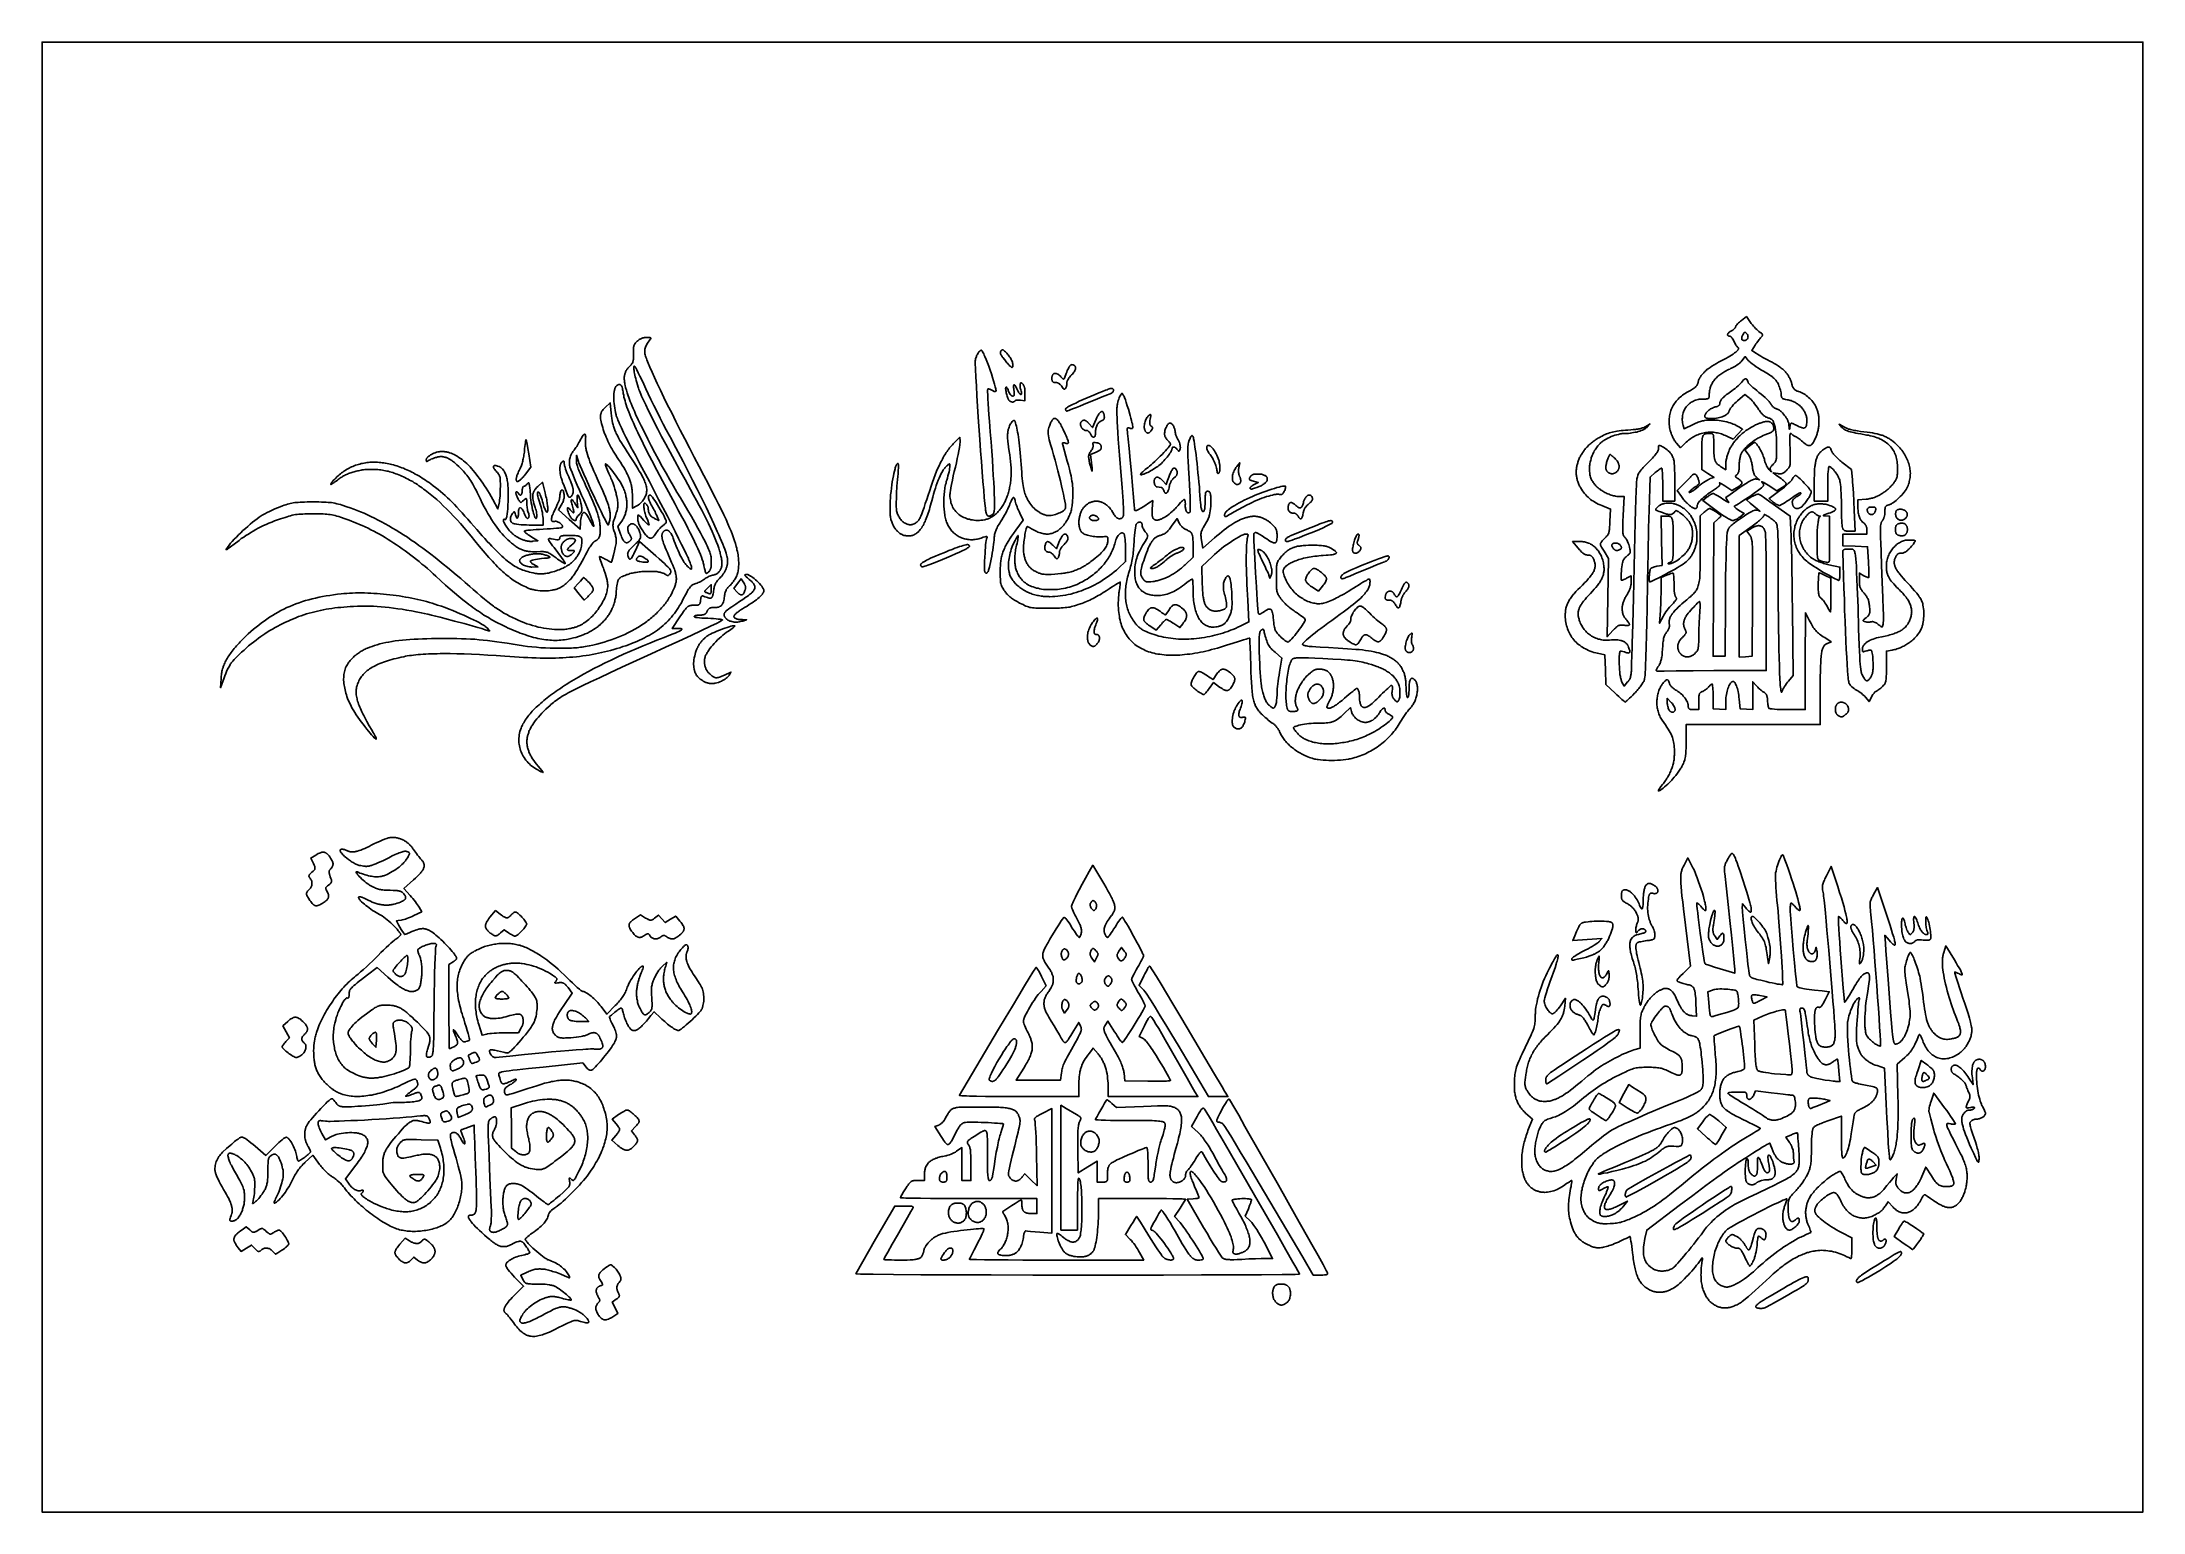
# Model space of a CAD drawing. Extents: x 0 to 1400, y 0 to 980.
import ezdxf

# ---------------------------------------------------------------- set-up
doc = ezdxf.new("R2010")
doc.units = 0
doc.layers.add('Calque_par_d_faut', color=18, linetype='CONTINUOUS')

msp = doc.modelspace()

# ---------------------------------------------------------------- linework, layer by layer
at = {"layer": 'Calque_par_d_faut'}
for points in [[(0, 490), (0, 980), (700, 980), (1400, 980), (1400, 490), (1400, 0), (700, 0), (0, 0), (0, 490)], [(1131.4, 663.3), (1134.3, 665.7), (1130.5, 668), (1129.6, 668.6), (1128.9, 669.1), (1128.4, 669.5), (1128.2, 669.7), (1128, 669.9), (1127.9, 670.1), (1127.8, 670.2), (1127.7, 670.4), (1127.7, 670.5), (1127.7, 670.6), (1127.8, 670.7), (1127.9, 670.8), (1128.1, 670.8), (1128.3, 670.9), (1128.5, 671.1), (1129.4, 671.5), (1130.5, 672.2), (1131.8, 673), (1133.4, 674.1), (1135.1, 675.2), (1136.9, 676.4), (1138.8, 677.7), (1141.9, 679.8), (1143.1, 680.7), (1144.1, 681.5), (1145, 682.1), (1145.7, 682.7), (1146.3, 683.2), (1146.7, 683.6), (1146.9, 683.8), (1147, 684), (1147.1, 684.2), (1147.2, 684.3), (1147.2, 684.5), (1147.2, 684.7), (1147.2, 684.8), (1147.2, 685), (1147.1, 685.1), (1147.1, 685.3), (1146.9, 685.6), (1146.6, 685.9), (1146.3, 686.2), (1146.2, 686.4), (1146.1, 686.6), (1146, 686.7), (1146, 686.7), (1146, 686.8), (1146.1, 686.8), (1146.3, 686.8), (1146.4, 686.7), (1146.7, 686.6), (1147.3, 686.3), (1148.1, 685.8), (1149.1, 685.2), (1150.2, 684.5), (1156, 680.7), (1159.5, 683.1), (1160.8, 684), (1161.3, 684.3), (1161.7, 684.7), (1161.8, 684.8), (1162, 685), (1162.1, 685.1), (1162.1, 685.3), (1162.2, 685.4), (1162.2, 685.6), (1162.2, 685.7), (1162.1, 685.9), (1162, 686.1), (1161.9, 686.2), (1161.8, 686.4), (1161.6, 686.6), (1161.1, 687.1), (1160.5, 687.6), (1159.7, 688.2), (1158.8, 688.9), (1156.4, 690.6), (1153.5, 692.7), (1156.7, 692.3), (1157.1, 692.2), (1157.6, 692.2), (1158, 692.1), (1158.4, 692.2), (1158.7, 692.2), (1159.1, 692.2), (1159.4, 692.3), (1159.8, 692.4), (1160.1, 692.6), (1160.4, 692.8), (1160.8, 693), (1161.1, 693.2), (1161.5, 693.5), (1161.8, 693.8), (1162.2, 694.1), (1162.6, 694.5), (1163, 694.9), (1163.4, 695.4), (1163.8, 695.8), (1164.1, 696.2), (1164.3, 696.6), (1164.5, 696.9), (1164.6, 697.1), (1164.6, 697.4), (1164.7, 697.7), (1164.8, 698.3), (1164.9, 699), (1165, 699.8), (1165, 700.8), (1165, 702), (1165, 703.3), (1164.9, 704.8), (1164.8, 708.6), (1164.7, 712.1), (1164.6, 714.8), (1164.6, 715.8), (1164.6, 716.7), (1164.6, 717.4), (1164.7, 718), (1164.8, 718.4), (1164.8, 718.6), (1164.9, 718.7), (1164.9, 718.8), (1165, 718.9), (1165.1, 719), (1165.1, 719), (1165.2, 719), (1165.3, 719), (1165.5, 718.9), (1165.7, 718.7), (1166, 718.5), (1166.4, 718.2), (1166.7, 717.9), (1167.1, 717.7), (1167.4, 717.4), (1167.7, 717.3), (1168, 717.1), (1168.2, 717), (1168.4, 717), (1168.5, 717), (1168.7, 716.9), (1169, 716.7), (1169.5, 716.4), (1170.2, 716), (1170.9, 715.5), (1171.6, 714.9), (1172.4, 714.2), (1173.3, 713.5), (1174.1, 712.8), (1174.8, 712.2), (1175.5, 711.7), (1175.8, 711.5), (1176.1, 711.3), (1176.4, 711.2), (1176.7, 711.1), (1177, 711), (1177.2, 710.9), (1177.5, 710.9), (1177.7, 710.9), (1177.9, 710.9), (1178.2, 711), (1178.4, 711.1), (1178.6, 711.2), (1178.8, 711.3), (1179, 711.5), (1179.2, 711.7), (1179.5, 712), (1179.7, 712.3), (1179.9, 712.6), (1180.4, 713.3), (1180.8, 714.2), (1181.4, 715.2), (1181.9, 716.4), (1182.2, 716.9), (1182.4, 717.5), (1182.6, 718.1), (1182.9, 718.7), (1183, 719.3), (1183.2, 719.9), (1183.4, 720.6), (1183.5, 721.2), (1183.6, 721.9), (1183.7, 722.6), (1183.8, 723.3), (1183.9, 724), (1184, 724.7), (1184, 725.4), (1184, 726.1), (1184, 726.8), (1184, 727.5), (1184, 728.2), (1184, 728.9), (1183.9, 729.6), (1183.9, 730.3), (1183.8, 731), (1183.7, 731.6), (1183.5, 732.3), (1183.4, 732.9), (1183.3, 733.5), (1183.1, 734.2), (1182.9, 734.8), (1182.7, 735.3), (1182.5, 735.9), (1182.3, 736.4), (1182, 736.9), (1181.6, 737.8), (1181.1, 738.6), (1180.5, 739.4), (1179.9, 740.2), (1179.3, 741), (1178.6, 741.7), (1177.9, 742.4), (1177.2, 743.1), (1176.4, 743.7), (1175.6, 744.3), (1174.8, 744.9), (1174, 745.4), (1173.2, 745.9), (1172.3, 746.3), (1171.4, 746.7), (1170.5, 747), (1170, 747.2), (1169.6, 747.3), (1169.2, 747.5), (1168.8, 747.7), (1168.4, 747.9), (1168.1, 748.1), (1167.8, 748.4), (1167.5, 748.6), (1167.3, 748.9), (1167.1, 749.2), (1166.9, 749.6), (1166.7, 749.9), (1166.5, 750.4), (1166.3, 750.8), (1166.2, 751.3), (1166, 751.8), (1165.7, 753), (1165.5, 753.6), (1165.3, 754.2), (1165.1, 754.7), (1164.8, 755.3), (1164.6, 755.8), (1164.3, 756.3), (1164, 756.8), (1163.8, 757.3), (1163.5, 757.8), (1163.1, 758.3), (1162.8, 758.8), (1162.4, 759.2), (1162.1, 759.7), (1161.7, 760.1), (1161.3, 760.5), (1160.9, 761), (1160.4, 761.4), (1160, 761.8), (1159.5, 762.2), (1159, 762.6), (1158.5, 763), (1157.9, 763.4), (1156.8, 764.2), (1155.6, 764.9), (1154.2, 765.7), (1152.8, 766.5), (1151.3, 767.3), (1149.7, 768.1), (1146.7, 769.7), (1145.4, 770.5), (1144.2, 771.2), (1143.2, 771.8), (1142.4, 772.3), (1139.3, 774.3), (1141.6, 777.9), (1142.1, 778.7), (1142.7, 779.4), (1143.7, 780.9), (1144.3, 781.6), (1144.7, 782.2), (1145.2, 782.8), (1145.6, 783.2), (1146, 783.7), (1146.2, 783.9), (1146.3, 784.1), (1146.4, 784.3), (1146.5, 784.5), (1146.5, 784.7), (1146.4, 784.9), (1146.3, 785.1), (1146.2, 785.3), (1146, 785.6), (1145.7, 785.8), (1145.4, 786.1), (1145, 786.4), (1144.1, 787.1), (1143.4, 787.6), (1142.7, 788.3), (1141.9, 789), (1141.2, 789.8), (1140.4, 790.6), (1139.7, 791.5), (1139, 792.3), (1138.4, 793.1), (1135.8, 796.9), (1132.4, 794.4), (1131.7, 793.8), (1131.1, 793.3), (1130.5, 792.7), (1129.9, 792.1), (1129.4, 791.5), (1129, 791), (1128.7, 790.5), (1128.6, 790.3), (1128.5, 790.2), (1128.5, 790), (1128.4, 789.8), (1128.2, 789.4), (1127.9, 789.1), (1127.5, 788.7), (1127.1, 788.3), (1126.7, 788), (1126.3, 787.7), (1125.8, 787.5), (1125.3, 787.3), (1124.9, 787), (1124.5, 786.7), (1124.2, 786.4), (1123.9, 786.1), (1123.6, 785.9), (1123.4, 785.6), (1123.3, 785.3), (1123.2, 785), (1123.2, 784.8), (1123.2, 784.7), (1123.2, 784.6), (1123.3, 784.5), (1123.3, 784.4), (1123.4, 784.3), (1123.5, 784.2), (1123.6, 784.2), (1123.7, 784.1), (1123.9, 784.1), (1124, 784), (1124.4, 784), (1124.6, 784), (1124.7, 783.9), (1124.9, 783.8), (1125.1, 783.7), (1125.3, 783.6), (1125.5, 783.4), (1125.7, 783.2), (1125.9, 783), (1126.3, 782.5), (1126.7, 781.9), (1127.1, 781.3), (1127.4, 780.6), (1127.7, 779.9), (1128, 779.3), (1128.4, 778.6), (1128.7, 778), (1129.1, 777.5), (1129.4, 777.1), (1129.7, 776.7), (1129.8, 776.6), (1130, 776.5), (1130.1, 776.4), (1130.3, 776.3), (1130.4, 776.1), (1130.4, 776), (1130.5, 775.8), (1130.5, 775.6), (1130.4, 775.4), (1130.4, 775.2), (1130.3, 775), (1130.1, 774.8), (1130, 774.6), (1129.8, 774.3), (1129.5, 774.1), (1129.3, 773.8), (1128.6, 773.2), (1127.9, 772.7), (1127, 772), (1125.9, 771.3), (1124.8, 770.6), (1123.5, 769.9), (1122.1, 769.1), (1120.6, 768.3), (1118.9, 767.5), (1117.2, 766.6), (1115.7, 765.7), (1114.2, 764.8), (1112.8, 764), (1111.5, 763.1), (1110.3, 762.2), (1109.7, 761.8), (1109.2, 761.3), (1108.7, 760.9), (1108.2, 760.4), (1107.7, 760), (1107.3, 759.5), (1106.9, 759.1), (1106.5, 758.6), (1106.1, 758.2), (1105.7, 757.7), (1105.4, 757.2), (1105.1, 756.8), (1104.8, 756.3), (1104.6, 755.9), (1104.3, 755.4), (1104.1, 754.9), (1103.9, 754.5), (1103.8, 754), (1103.6, 753.6), (1103.5, 753.1), (1103.4, 752.6), (1103.3, 752.2), (1103.1, 751.8), (1102.9, 751.4), (1102.7, 751.1), (1102.4, 750.7), (1102.1, 750.4), (1101.8, 750), (1101.4, 749.6), (1100.9, 749.3), (1100.4, 748.9), (1099.8, 748.5), (1099.2, 748.1), (1098.4, 747.7), (1096.8, 746.8), (1095.8, 746.3), (1094.9, 745.7), (1094.1, 745.2), (1093.2, 744.6), (1092.4, 744), (1091.7, 743.3), (1091, 742.7), (1090.3, 742), (1089.6, 741.3), (1089, 740.6), (1088.4, 739.9), (1087.9, 739.1), (1087.4, 738.4), (1086.9, 737.6), (1086.5, 736.8), (1086.1, 736), (1085.7, 735.1), (1085.4, 734.3), (1085.1, 733.4), (1084.9, 732.5), (1084.7, 731.6), (1084.5, 730.7), (1084.4, 729.8), (1084.3, 728.9), (1084.3, 727.9), (1084.2, 726.9), (1084.3, 726), (1084.3, 725), (1084.5, 724), (1084.6, 723), (1084.8, 721.9), (1085, 720.9), (1085.2, 720.4), (1085.3, 719.8), (1085.5, 719.2), (1085.7, 718.6), (1086, 718.1), (1086.2, 717.5), (1086.4, 716.9), (1086.7, 716.3), (1087, 715.8), (1087.3, 715.2), (1087.6, 714.7), (1087.9, 714.2), (1088.2, 713.8), (1088.5, 713.4), (1088.8, 713), (1089.1, 712.6), (1091.9, 709.5), (1095.7, 713.2), (1096.4, 713.8), (1097.1, 714.5), (1097.8, 715), (1098.6, 715.6), (1099.4, 716.1), (1100.1, 716.6), (1100.9, 717.1), (1101.7, 717.5), (1102.5, 717.9), (1103.3, 718.2), (1104.2, 718.5), (1105, 718.8), (1105.8, 719.1), (1106.7, 719.3), (1107.6, 719.5), (1108.4, 719.6), (1109.3, 719.7), (1110.2, 719.8), (1111.1, 719.8), (1112, 719.9), (1112.9, 719.8), (1113.8, 719.8), (1114.7, 719.7), (1115.6, 719.5), (1116.5, 719.4), (1117.4, 719.2), (1118.3, 718.9), (1119.2, 718.7), (1120.1, 718.4), (1121, 718), (1121.9, 717.6), (1122.8, 717.2), (1126.9, 715.3), (1130, 718.5), (1133.2, 721.8), (1130.7, 723.5), (1129.9, 724), (1129, 724.4), (1128, 724.9), (1127, 725.3), (1126, 725.7), (1124.9, 726.1), (1123.8, 726.4), (1122.6, 726.7), (1121.4, 727), (1120.1, 727.3), (1118.9, 727.5), (1117.6, 727.7), (1116.4, 727.8), (1115.1, 727.9), (1113.8, 728), (1112.6, 728), (1111.7, 728), (1110.9, 728), (1110.1, 727.9), (1109.4, 727.9), (1108.6, 727.8), (1107.9, 727.7), (1107.2, 727.5), (1106.5, 727.4), (1105.8, 727.2), (1105.1, 727), (1104.3, 726.7), (1103.6, 726.5), (1102.8, 726.2), (1102, 725.8), (1101.2, 725.5), (1100.3, 725.1), (1094.2, 722.2), (1093.6, 724.3), (1093.4, 725.2), (1093.2, 726.1), (1093.1, 727), (1093, 727.8), (1093, 728.7), (1093.1, 729.5), (1093.1, 730.3), (1093.2, 731.1), (1093.4, 731.9), (1093.6, 732.7), (1093.8, 733.4), (1094.1, 734.1), (1094.5, 734.8), (1094.8, 735.5), (1095.2, 736.1), (1095.7, 736.7), (1096.1, 737.3), (1096.6, 737.9), (1097.2, 738.4), (1097.8, 738.9), (1098.4, 739.4), (1099, 739.8), (1099.7, 740.2), (1100.4, 740.6), (1101.1, 740.9), (1101.9, 741.2), (1102.7, 741.4), (1103.5, 741.6), (1104.3, 741.8), (1105.2, 741.9), (1106, 742), (1107, 742), (1108.2, 742), (1108.7, 742), (1109.2, 742.1), (1109.6, 742.1), (1109.9, 742.2), (1110.2, 742.3), (1110.4, 742.4), (1110.6, 742.6), (1110.7, 742.8), (1110.8, 743), (1110.9, 743.3), (1111, 743.6), (1111, 744), (1111, 744.9), (1111, 745.6), (1111.1, 746.3), (1111.1, 746.9), (1111.2, 747.6), (1111.3, 748.2), (1111.5, 748.9), (1111.6, 749.5), (1111.8, 750.1), (1112.1, 750.7), (1112.3, 751.3), (1112.6, 751.9), (1112.9, 752.4), (1113.2, 753), (1113.6, 753.6), (1114, 754.1), (1114.4, 754.7), (1114.8, 755.2), (1115.3, 755.7), (1115.8, 756.2), (1116.3, 756.7), (1116.8, 757.2), (1117.4, 757.7), (1118, 758.2), (1118.6, 758.6), (1119.3, 759.1), (1120, 759.5), (1120.7, 760), (1121.4, 760.4), (1122.2, 760.8), (1122.9, 761.2), (1123.8, 761.6), (1124.6, 762), (1125.2, 762.3), (1125.9, 762.6), (1127.1, 763.3), (1128.4, 764), (1129.5, 764.8), (1130.6, 765.5), (1131.1, 765.9), (1131.5, 766.2), (1131.9, 766.6), (1132.3, 766.9), (1132.6, 767.2), (1132.8, 767.5), (1135, 770.3), (1137, 767.7), (1137.3, 767.4), (1137.6, 767.1), (1138, 766.8), (1138.4, 766.4), (1139.5, 765.5), (1140.8, 764.5), (1142.2, 763.5), (1143.8, 762.5), (1145.4, 761.5), (1147.1, 760.5), (1149.4, 759.2), (1150.4, 758.6), (1151.3, 758), (1152.1, 757.4), (1152.8, 756.9), (1153.4, 756.4), (1154, 755.9), (1154.5, 755.5), (1155, 755), (1155.4, 754.5), (1155.8, 754), (1156.1, 753.4), (1156.5, 752.9), (1156.8, 752.3), (1157.1, 751.7), (1157.4, 750.8), (1157.8, 749.8), (1158.1, 748.9), (1158.4, 747.9), (1158.6, 747), (1158.8, 746.2), (1158.9, 745.5), (1159, 745.1), (1159, 744.8), (1159, 744.4), (1159, 744.1), (1159.1, 743.7), (1159.1, 743.4), (1159.2, 743.2), (1159.3, 742.9), (1159.5, 742.7), (1159.7, 742.5), (1159.9, 742.4), (1160.2, 742.2), (1160.5, 742.1), (1160.8, 742), (1161.2, 741.8), (1161.7, 741.7), (1162.8, 741.5), (1163.5, 741.4), (1164.2, 741.2), (1164.9, 741.1), (1165.5, 740.9), (1166.2, 740.6), (1166.8, 740.4), (1167.4, 740.1), (1168, 739.8), (1168.6, 739.5), (1169.2, 739.1), (1169.7, 738.8), (1170.3, 738.4), (1170.8, 738), (1171.3, 737.6), (1171.8, 737.1), (1172.2, 736.7), (1172.6, 736.2), (1173, 735.8), (1173.4, 735.3), (1173.8, 734.8), (1174.1, 734.2), (1174.4, 733.7), (1174.7, 733.2), (1175, 732.6), (1175.2, 732.1), (1175.4, 731.5), (1175.6, 730.9), (1175.7, 730.4), (1175.8, 729.8), (1175.9, 729.2), (1176, 728.6), (1176, 728), (1176, 727), (1175.9, 726.1), (1175.8, 725.3), (1175.7, 724.6), (1175.7, 724.3), (1175.6, 724), (1175.5, 723.8), (1175.4, 723.5), (1175.3, 723.3), (1175.1, 723.2), (1175, 723), (1174.8, 722.9), (1174.7, 722.8), (1174.5, 722.7), (1174.3, 722.7), (1174.1, 722.6), (1173.9, 722.6), (1173.6, 722.6), (1173.4, 722.7), (1173.1, 722.7), (1172.8, 722.8), (1172.5, 722.9), (1171.8, 723.2), (1171, 723.5), (1170.2, 723.9), (1168.5, 724.8), (1167.8, 725.1), (1167.2, 725.4), (1166.7, 725.6), (1166.3, 725.7), (1166, 725.8), (1165.8, 725.8), (1165.7, 725.8), (1165.6, 725.8), (1165.5, 725.7), (1165.4, 725.7), (1165.3, 725.6), (1165.2, 725.5), (1165.2, 725.4), (1165.1, 725.1), (1165, 724.8), (1164.9, 724.3), (1164.7, 723.2), (1164.6, 722.5), (1164.5, 722), (1164.4, 721.8), (1164.4, 721.7), (1164.4, 721.8), (1164.3, 721.8), (1164.3, 722), (1164.2, 722.5), (1164.2, 723.2), (1164.1, 724.2), (1164.1, 724.6), (1164.1, 725), (1164, 725.5), (1163.9, 725.9), (1163.8, 726.3), (1163.6, 726.8), (1163.4, 727.2), (1163.3, 727.6), (1163.1, 728.1), (1162.8, 728.5), (1162.6, 729), (1162.3, 729.4), (1161.8, 730.3), (1161.2, 731.1), (1160.5, 731.9), (1159.9, 732.7), (1159.5, 733), (1159.1, 733.4), (1158.8, 733.7), (1158.4, 734), (1158.1, 734.3), (1157.7, 734.5), (1157.3, 734.8), (1157, 735), (1156.6, 735.2), (1156.2, 735.3), (1155.9, 735.5), (1155.5, 735.6), (1155.3, 735.7), (1155, 735.7), (1154.8, 735.9), (1154.6, 736), (1154.1, 736.3), (1153.6, 736.7), (1153.2, 737.1), (1152.8, 737.5), (1152.6, 737.8), (1152.4, 738), (1152.3, 738.2), (1152.2, 738.5), (1152, 738.7), (1151.8, 739.1), (1151.6, 739.4), (1151.2, 739.8), (1150.8, 740.3), (1150.4, 740.7), (1149.4, 741.8), (1148.2, 742.9), (1146.9, 744.1), (1145.5, 745.3), (1144.1, 746.4), (1142.6, 747.6), (1141.3, 748.7), (1140.1, 749.7), (1139.1, 750.6), (1138.2, 751.4), (1137.5, 752.1), (1137.3, 752.3), (1137.1, 752.5), (1137, 752.7), (1137, 752.8), (1137, 753), (1136.9, 753.2), (1136.8, 753.4), (1136.7, 753.7), (1136.4, 754.3), (1136.1, 754.9), (1135.9, 755.1), (1135.8, 755.3), (1135.7, 755.4), (1135.5, 755.5), (1135.3, 755.5), (1135.2, 755.5), (1135, 755.5), (1134.8, 755.4), (1134.6, 755.3), (1134.4, 755.1), (1134.1, 754.9), (1133.8, 754.7), (1133.2, 754), (1132.5, 753.1), (1131.8, 752.4), (1131.1, 751.6), (1130.2, 750.8), (1129.2, 749.9), (1128.2, 749.1), (1127.1, 748.3), (1126.1, 747.5), (1125.1, 746.8), (1124.2, 746.1), (1123.3, 745.5), (1122.5, 744.9), (1121.8, 744.3), (1121.2, 743.8), (1120.6, 743.3), (1120.1, 742.8), (1119.6, 742.3), (1119.2, 741.9), (1118.9, 741.4), (1118.6, 741), (1118.4, 740.6), (1118.3, 740.2), (1118.1, 739.7), (1118.1, 739.3), (1118, 738.9), (1118, 738.7), (1118, 738.5), (1117.9, 738.3), (1117.8, 738.2), (1117.7, 738), (1117.6, 737.8), (1117.4, 737.7), (1117.2, 737.5), (1117, 737.4), (1116.8, 737.3), (1116.5, 737.1), (1116.3, 737), (1116, 736.9), (1115.7, 736.8), (1115, 736.7), (1114.4, 736.5), (1113.8, 736.3), (1113.1, 736), (1112.5, 735.7), (1111.9, 735.4), (1111.3, 735), (1110.8, 734.6), (1110.3, 734.2), (1109.8, 733.7), (1109.3, 733.3), (1109, 732.8), (1108.6, 732.3), (1108.4, 731.9), (1108.3, 731.6), (1108.2, 731.4), (1108.1, 731.2), (1108, 730.9), (1108, 730.7), (1108, 730.5), (1108, 730.3), (1108.1, 730.1), (1108.1, 729.9), (1108.2, 729.8), (1108.4, 729.7), (1108.5, 729.5), (1108.8, 729.4), (1109, 729.3), (1109.3, 729.3), (1109.6, 729.2), (1110, 729.1), (1110.4, 729.1), (1111.4, 729), (1112.5, 729), (1113.7, 729), (1114.8, 729.1), (1115.8, 729.2), (1116.9, 729.4), (1117.8, 729.6), (1118.8, 729.8), (1119.6, 730.1), (1120.4, 730.5), (1121.2, 730.8), (1121.5, 731), (1121.9, 731.2), (1122.2, 731.4), (1122.5, 731.7), (1122.8, 731.9), (1123, 732.1), (1123.3, 732.4), (1123.5, 732.6), (1123.7, 732.9), (1123.9, 733.1), (1124, 733.4), (1124.1, 733.7), (1124.3, 733.9), (1124.3, 734.2), (1124.4, 734.5), (1124.6, 734.8), (1124.7, 735.1), (1125, 735.5), (1125.2, 735.9), (1125.5, 736.3), (1126.2, 737.1), (1127, 738.1), (1127.9, 739), (1128.9, 739.9), (1129.9, 740.8), (1134.8, 744.9), (1137.5, 742.8), (1137.8, 742.6), (1138.1, 742.3), (1138.8, 741.6), (1139.6, 740.7), (1140.4, 739.8), (1141.2, 738.8), (1142, 737.7), (1142.8, 736.6), (1143.5, 735.6), (1143.9, 734.9), (1144.4, 734.3), (1144.8, 733.7), (1145.2, 733.2), (1145.6, 732.7), (1146, 732.2), (1146.4, 731.8), (1146.8, 731.4), (1147.2, 731.1), (1147.6, 730.8), (1148, 730.5), (1148.4, 730.2), (1148.8, 730), (1149.2, 729.8), (1149.7, 729.6), (1150.1, 729.5), (1150.6, 729.3), (1151.1, 729.2), (1151.5, 729), (1151.9, 728.8), (1152.3, 728.6), (1152.6, 728.4), (1152.9, 728.1), (1153.1, 727.9), (1153.3, 727.6), (1153.6, 727.2), (1153.8, 726.8), (1153.9, 726.4), (1154.1, 725.9), (1154.3, 725.3), (1154.7, 724), (1154.8, 723.5), (1154.9, 722.9), (1155.1, 721.5), (1155.3, 719.9), (1155.5, 718.1), (1155.7, 716.2), (1155.8, 714.2), (1155.9, 712.2), (1155.9, 710.2), (1155.9, 707.3), (1155.9, 706.1), (1155.9, 705), (1155.9, 704.1), (1155.8, 703.3), (1155.7, 702.6), (1155.6, 701.9), (1155.5, 701.4), (1155.3, 700.9), (1155.1, 700.4), (1154.9, 700), (1154.6, 699.6), (1154.2, 699.2), (1153.9, 698.8), (1153.5, 698.4), (1152.7, 697.6), (1152.5, 697.3), (1152.2, 697), (1152, 696.7), (1151.8, 696.5), (1151.7, 696.2), (1151.6, 696), (1151.6, 695.8), (1151.5, 695.5), (1151.6, 695.3), (1151.6, 695.1), (1151.7, 694.9), (1151.8, 694.6), (1152, 694.4), (1152.1, 694.2), (1152.3, 693.9), (1152.4, 693.7), (1152.5, 693.6), (1152.4, 693.6), (1152.4, 693.6), (1152.4, 693.6), (1152.2, 693.7), (1151.9, 693.9), (1151.5, 694.2), (1151.1, 694.6), (1150.9, 694.8), (1150.6, 695.1), (1150.4, 695.4), (1150.2, 695.8), (1149.9, 696.1), (1149.7, 696.5), (1149.2, 697.4), (1148.8, 698.3), (1148.4, 699.2), (1148.3, 699.7), (1148.1, 700.2), (1148, 700.6), (1147.9, 701.1), (1147.7, 702), (1147.4, 702.9), (1147, 703.8), (1146.6, 704.8), (1146.2, 705.8), (1145.7, 706.8), (1145.2, 707.8), (1144.7, 708.7), (1144.2, 709.6), (1143.7, 710.4), (1143.2, 711.1), (1142.7, 711.8), (1142.3, 712.3), (1142.1, 712.5), (1141.9, 712.7), (1141.7, 712.8), (1141.5, 712.9), (1141.4, 712.9), (1141.2, 713), (1141.1, 712.9), (1141, 712.9), (1140.7, 712.8), (1140.3, 712.5), (1139.9, 712.2), (1139.4, 711.9), (1138.8, 711.5), (1138.2, 711.1), (1137.6, 710.6), (1134.8, 708.2), (1136.9, 705.3), (1137.1, 705), (1137.4, 704.6), (1137.6, 704.2), (1137.8, 703.8), (1138, 703.3), (1138.2, 702.8), (1138.4, 702.3), (1138.6, 701.7), (1139, 700.6), (1139.3, 699.4), (1139.4, 698.8), (1139.5, 698.2), (1139.6, 697.6), (1139.7, 697), (1139.9, 695.7), (1140, 695), (1140.1, 694.5), (1140.2, 693.9), (1140.4, 693.4), (1140.5, 692.9), (1140.7, 692.5), (1140.9, 692), (1141, 691.6), (1141.2, 691.3), (1141.4, 690.9), (1141.7, 690.6), (1141.9, 690.3), (1142.2, 690.1), (1142.4, 689.8), (1144.5, 688.1), (1142.4, 688.6), (1142.1, 688.7), (1141.7, 688.7), (1141.3, 688.6), (1140.9, 688.5), (1140.4, 688.4), (1139.9, 688.2), (1139.3, 687.9), (1138.7, 687.6), (1138, 687.2), (1137.2, 686.8), (1136.4, 686.3), (1135.6, 685.7), (1133.6, 684.5), (1131.4, 682.9), (1125, 678.4), (1122.1, 676.3), (1122.1, 676.3), (1122, 676.2), (1122.1, 676.1), (1122.1, 676), (1122.2, 675.8), (1122.4, 675.5), (1122.6, 675.1), (1122.9, 674.7), (1123.2, 674.3), (1123.6, 673.8), (1123.8, 673.6), (1123.9, 673.4), (1124, 673.3), (1124, 673.2), (1124, 673.1), (1124, 673.1), (1123.9, 673.1), (1123.8, 673.1), (1123.6, 673.2), (1123, 673.5), (1122.2, 673.9), (1121.2, 674.5), (1120, 675.3), (1118.9, 676.1), (1117.8, 676.8), (1116.8, 677.4), (1115.8, 677.9), (1115, 678.4), (1114.3, 678.7), (1113.8, 678.9), (1113.6, 679), (1113.5, 679), (1113.4, 679), (1113.3, 678.9), (1112.9, 678.8), (1112.4, 678.6), (1111.9, 678.3), (1111.4, 678), (1110.8, 677.6), (1110.2, 677.1), (1109.6, 676.7), (1106.7, 674.3), (1115.6, 667.7), (1117.4, 666.4), (1119.2, 665.1), (1120.9, 664), (1122.5, 663), (1123.9, 662.2), (1124.5, 661.9), (1125, 661.6), (1125.5, 661.3), (1125.9, 661.2), (1126.2, 661.1), (1126.5, 661), (1126.7, 661), (1127, 661.1), (1127.2, 661.1), (1127.5, 661.2), (1128.1, 661.4), (1128.8, 661.7), (1129.4, 662), (1130.1, 662.4), (1130.8, 662.9), (1131.4, 663.3)], [(1132.6, 781.8), (1132.6, 781.9), (1132.6, 782), (1132.6, 782.2), (1132.6, 782.6), (1132.7, 783), (1132.8, 783.4), (1133, 783.9), (1133.2, 784.4), (1133.4, 784.8), (1133.8, 785.5), (1134.1, 786), (1134.2, 786.2), (1134.4, 786.3), (1134.5, 786.4), (1134.7, 786.5), (1134.8, 786.5), (1134.9, 786.5), (1135.1, 786.4), (1135.2, 786.3), (1135.4, 786.2), (1135.5, 786), (1135.9, 785.6), (1136.2, 785.2), (1136.4, 784.9), (1136.6, 784.5), (1136.7, 784), (1136.7, 783.6), (1136.8, 783.2), (1136.7, 782.8), (1136.7, 782.7), (1136.6, 782.5), (1136.5, 782.2), (1136.3, 782), (1136.1, 781.7), (1135.9, 781.5), (1135.6, 781.4), (1135.3, 781.2), (1135, 781.1), (1134.7, 781.1), (1134.4, 781), (1134.1, 781), (1133.8, 781), (1133.5, 781.1), (1133.3, 781.2), (1133, 781.4), (1132.8, 781.5), (1132.6, 781.8)], [(330.6, 497.2), (329.6, 498.5), (328.6, 499.7), (327.7, 500.9), (326.9, 502.1), (326.2, 503.2), (325.9, 503.8), (325.5, 504.4), (325.3, 505), (325, 505.5), (324.7, 506.1), (324.5, 506.7), (324.3, 507.3), (324.1, 507.8), (323.9, 508.4), (323.7, 509), (323.6, 509.5), (323.4, 510.1), (323.3, 510.7), (323.2, 511.2), (323.2, 511.8), (323.1, 512.3), (323.1, 512.9), (323.1, 513.5), (323.1, 514), (323.1, 514.6), (323.2, 515.2), (323.2, 515.7), (323.3, 516.3), (323.4, 516.9), (323.6, 517.4), (323.7, 518), (323.9, 518.6), (324.1, 519.1), (324.3, 519.7), (324.5, 520.3), (324.7, 520.9), (325, 521.4), (325.3, 522), (325.6, 522.6), (325.9, 523.2), (326.2, 523.8), (326.6, 524.4), (327, 525), (327.8, 526.2), (328.7, 527.4), (329.7, 528.7), (330.8, 529.9), (331.9, 531.2), (333.1, 532.5), (334.4, 533.8), (335.8, 535.2), (337.5, 536.8), (338.3, 537.5), (339.1, 538.3), (340, 539), (340.8, 539.7), (341.6, 540.3), (342.5, 541), (343.4, 541.7), (344.4, 542.4), (345.5, 543), (346.7, 543.8), (347.9, 544.5), (349.3, 545.3), (350.7, 546.1), (352.3, 546.9), (354.1, 547.9), (356, 548.8), (358.1, 549.9), (360.4, 551), (365.5, 553.4), (371.5, 556.2), (378.4, 559.5), (386.4, 563.2), (406, 572.1), (415.5, 576.5), (424.4, 580.6), (432.5, 584.4), (439.5, 587.7), (445.4, 590.5), (449.8, 592.6), (451.4, 593.4), (452.5, 594.1), (453.3, 594.5), (453.4, 594.6), (453.5, 594.7), (453.5, 594.7), (453.4, 594.7), (453.3, 594.8), (453.1, 594.9), (452.7, 595), (452.3, 595.1), (451.8, 595.2), (450.6, 595.3), (449.2, 595.5), (447.5, 595.6), (445.7, 595.7), (443.7, 595.8), (441.6, 595.9), (439.7, 596), (438.1, 596.1), (436.8, 596.3), (436.2, 596.3), (435.7, 596.4), (435.3, 596.5), (435, 596.6), (434.7, 596.7), (434.6, 596.8), (434.5, 596.9), (434.5, 596.9), (434.5, 597), (434.5, 597), (434.6, 597.1), (434.7, 597.2), (434.9, 597.3), (435, 597.4), (435.4, 597.6), (436, 597.7), (436.5, 597.8), (437.2, 597.9), (437.9, 598), (438.6, 598), (439.1, 598), (439.5, 598), (439.9, 598.1), (440.3, 598.1), (440.7, 598.2), (441, 598.3), (441.3, 598.4), (441.6, 598.5), (441.8, 598.7), (442.1, 598.8), (442.3, 599), (442.5, 599.3), (442.7, 599.5), (442.8, 599.8), (443, 600.1), (443.2, 600.5), (443.4, 600.9), (443.5, 601.2), (443.7, 601.5), (443.9, 601.7), (444.1, 602), (444.3, 602.2), (444.6, 602.4), (444.8, 602.5), (445.1, 602.6), (445.4, 602.7), (445.8, 602.8), (446.1, 602.9), (446.6, 602.9), (447, 603), (448, 603), (448.9, 603), (449.6, 603.1), (450.3, 603.2), (450.6, 603.3), (450.9, 603.3), (451.2, 603.4), (451.5, 603.6), (451.7, 603.7), (452, 603.8), (452.2, 604), (452.5, 604.2), (452.7, 604.3), (452.9, 604.6), (453, 604.8), (453.2, 605), (453.4, 605.3), (453.5, 605.5), (453.7, 605.8), (453.8, 606.2), (454.1, 606.8), (454.3, 607.6), (454.5, 608.5), (454.6, 609.4), (454.7, 610.4), (454.8, 611), (454.9, 611.6), (455, 612.1), (455.1, 612.6), (455.3, 613.1), (455.4, 613.6), (455.6, 614), (455.8, 614.5), (456, 614.9), (456.2, 615.3), (456.5, 615.6), (456.7, 616), (457, 616.4), (457.4, 616.7), (457.7, 617.1), (458.1, 617.4), (458.7, 618), (459.2, 618.5), (459.7, 619.1), (460.2, 619.7), (460.7, 620.3), (461.1, 620.9), (461.5, 621.5), (461.9, 622.2), (462.3, 622.8), (462.6, 623.5), (462.9, 624.2), (463.2, 624.9), (463.4, 625.7), (463.6, 626.4), (463.8, 627.2), (463.9, 628), (464.1, 628.8), (464.2, 629.7), (464.2, 630.5), (464.3, 631.4), (464.3, 632.3), (464.3, 633.2), (464.2, 634.2), (464.1, 635.1), (464, 636.1), (463.9, 637.1), (463.8, 638.2), (463.6, 639.2), (463.4, 640.3), (463.1, 641.4), (462.9, 642.6), (462.6, 643.7), (462.1, 645.6), (461.5, 647.5), (460.8, 649.5), (460.1, 651.5), (459.2, 653.8), (458.2, 656.1), (457.1, 658.7), (455.8, 661.6), (454.4, 664.7), (452.7, 668.1), (450.8, 671.8), (448.7, 676), (446.4, 680.6), (443.8, 685.6), (440.9, 691.1), (437.8, 697.1), (434.6, 703.2), (431.4, 709.4), (428.3, 715.4), (425.3, 721.3), (422.4, 727.1), (419.6, 732.7), (416.9, 738), (414.4, 743.1), (412.1, 747.8), (410, 752.3), (408.1, 756.3), (406.5, 760), (405, 763.2), (403.9, 765.9), (403.4, 767.1), (403, 768.1), (402.7, 769), (402.4, 769.8), (402.2, 770.6), (402, 771.4), (401.8, 772.1), (401.7, 772.8), (401.7, 773.4), (401.7, 774.1), (401.7, 774.7), (401.8, 775.3), (401.9, 775.9), (402.2, 776.5), (402.4, 777.2), (402.7, 777.8), (403.1, 778.5), (403.5, 779.2), (404, 780), (404.6, 780.8), (405.1, 781.5), (405.3, 781.8), (405.5, 782), (405.6, 782.3), (405.6, 782.4), (405.6, 782.6), (405.6, 782.6), (405.6, 782.7), (405.5, 782.8), (405.3, 782.9), (405, 782.9), (404.7, 783), (403.9, 783), (402.8, 783), (402.3, 783), (401.9, 783), (401.5, 782.9), (401.1, 782.8), (400.7, 782.8), (400.3, 782.7), (399.9, 782.5), (399.5, 782.4), (399.1, 782.2), (398.7, 782), (398.4, 781.8), (398, 781.6), (397.6, 781.4), (397.3, 781.1), (397, 780.8), (396.6, 780.5), (396.2, 780.1), (395.8, 779.7), (395.5, 779.4), (395.2, 779), (395, 778.7), (394.7, 778.3), (394.6, 777.9), (394.4, 777.5), (394.3, 777), (394.2, 776.5), (394.1, 776), (394.1, 775.4), (394.1, 774.7), (394.1, 774), (394.1, 772.2), (394.1, 770.5), (394.1, 769.7), (394.1, 769), (394.1, 768.4), (394, 767.8), (393.9, 767.3), (393.8, 766.9), (393.6, 766.4), (393.4, 766), (393.1, 765.6), (392.8, 765.2), (392.5, 764.7), (392.1, 764.3), (391.6, 763.8), (391.1, 763.3), (390.8, 762.9), (390.4, 762.5), (390.1, 762.2), (389.8, 761.8), (389.6, 761.4), (389.3, 761), (389.1, 760.5), (388.9, 760.1), (388.7, 759.7), (388.5, 759.2), (388.4, 758.8), (388.3, 758.3), (388.2, 757.8), (388.1, 757.3), (388, 756.8), (388, 756.2), (388, 755.7), (388, 755.1), (388.1, 754.5), (388.1, 753.9), (388.2, 753.2), (388.3, 752.5), (388.4, 751.8), (388.6, 751.1), (388.9, 749.6), (389.4, 747.9), (389.9, 746.1), (390.5, 744.2), (391, 743), (391.4, 741.7), (392, 740.3), (392.6, 738.9), (393.2, 737.3), (393.9, 735.6), (394.7, 733.9), (395.5, 732), (397.3, 728.2), (399.3, 724.1), (401.4, 719.8), (403.6, 715.3), (406, 710.8), (408.4, 706.2), (410.8, 701.6), (413.3, 697), (415.8, 692.5), (418.3, 688.2), (420.7, 684), (421.9, 682), (423.1, 680), (425.5, 676.1), (428, 671.9), (430.4, 667.7), (432.8, 663.6), (435, 659.7), (437.1, 656), (438.8, 652.8), (440.2, 650.2), (441.9, 646.9), (442.6, 645.5), (443.2, 644.2), (443.7, 643), (444.2, 641.9), (444.6, 640.9), (444.9, 640), (445.2, 639.1), (445.5, 638.3), (445.6, 637.5), (445.8, 636.7), (445.9, 636), (446, 635.2), (446, 634.4), (446, 633.6), (446, 632.2), (445.9, 631.6), (445.9, 631), (445.8, 630.5), (445.8, 630), (445.7, 629.5), (445.6, 629.1), (445.5, 628.7), (445.3, 628.3), (445.2, 628), (445, 627.7), (444.8, 627.4), (444.6, 627.1), (444.4, 626.9), (444.1, 626.6), (443.5, 626.1), (443.3, 625.9), (443.1, 625.8), (442.9, 625.7), (442.8, 625.7), (442.7, 625.8), (442.6, 625.8), (442.5, 625.8), (442.4, 625.9), (442.4, 626), (442.2, 626.2), (442.1, 626.6), (441.9, 627), (441.8, 627.6), (441.5, 629), (441.1, 630.8), (441, 631.5), (440.8, 632.1), (440.6, 632.8), (440.5, 633.5), (440, 635), (439.4, 636.6), (438.8, 638.4), (438, 640.3), (437.1, 642.4), (436, 644.6), (434.8, 647.1), (433.5, 649.8), (432, 652.8), (430.3, 656), (428.5, 659.6), (426.4, 663.4), (424.2, 667.5), (421.8, 672), (417.4, 680.1), (413.4, 687.5), (409.7, 694.5), (406.4, 700.9), (403.3, 706.8), (400.6, 712.3), (399.4, 714.8), (398.2, 717.3), (397, 719.6), (396, 721.9), (395, 724), (394.1, 726.1), (393.2, 728), (392.4, 729.9), (391.7, 731.7), (391, 733.4), (390.4, 735), (389.8, 736.6), (389.3, 738.1), (388.9, 739.5), (388.5, 740.8), (388.1, 742.1), (387.8, 743.3), (387.6, 744.5), (387.3, 745.6), (387.2, 746.7), (387, 747.6), (386.9, 748.4), (386.7, 749.1), (386.5, 749.8), (386.3, 750.3), (386.1, 750.8), (385.9, 751), (385.8, 751.1), (385.7, 751.3), (385.5, 751.4), (385.4, 751.5), (385.3, 751.6), (385.1, 751.7), (384.9, 751.7), (384.8, 751.7), (384.6, 751.7), (384.4, 751.7), (384.3, 751.6), (384.1, 751.6), (383.9, 751.5), (383.7, 751.4), (383.5, 751.2), (383.1, 750.9), (382.6, 750.5), (382.4, 750.3), (382.2, 750), (382.1, 749.7), (381.9, 749.4), (381.8, 749), (381.6, 748.6), (381.5, 748.2), (381.4, 747.7), (381.3, 747.2), (381.2, 746.7), (381.1, 745.6), (381, 744.4), (381, 743.2), (381, 741.8), (381.1, 740.4), (381.2, 739), (381.4, 737.5), (381.6, 736), (381.9, 734.5), (382.2, 733), (382.5, 731.5), (382.7, 730.8), (383, 729.9), (383.4, 729), (383.8, 727.9), (384.3, 726.7), (384.8, 725.5), (386.1, 722.7), (387.5, 719.7), (389.1, 716.5), (390.7, 713.2), (392.4, 710), (395.4, 704.5), (398.4, 698.8), (404.7, 686.9), (410.8, 675.1), (416.7, 663.8), (421.9, 653.6), (424.2, 649.1), (426.2, 645.1), (427.9, 641.6), (429.3, 638.8), (430.3, 636.6), (430.7, 635.8), (430.9, 635.2), (431.4, 634), (431.8, 632.8), (432.2, 631.8), (432.5, 631), (432.7, 630.3), (432.8, 629.7), (432.9, 629.2), (432.9, 629.1), (432.8, 628.9), (432.8, 628.8), (432.8, 628.7), (432.7, 628.6), (432.6, 628.6), (432.5, 628.6), (432.4, 628.6), (432.2, 628.7), (432.1, 628.8), (431.7, 629), (431.2, 629.4), (430.7, 629.8), (430.1, 630.4), (429.6, 631), (429, 631.6), (428.5, 632.3), (427.9, 633.1), (427.4, 633.9), (426.8, 634.9), (426.3, 635.9), (425.7, 637), (425.1, 638.2), (424.5, 639.5), (423.9, 640.9), (423.2, 642.4), (422.6, 643.9), (421.9, 645.6), (421.3, 647.3), (420.6, 649.2), (420.3, 650.1), (419.9, 650.9), (419.5, 651.6), (419.2, 652.3), (418.8, 652.8), (418.4, 653.3), (418, 653.7), (417.9, 653.9), (417.7, 654.1), (417.5, 654.2), (417.3, 654.3), (417.1, 654.4), (416.9, 654.5), (416.7, 654.6), (416.5, 654.6), (416.2, 654.6), (416, 654.6), (415.8, 654.6), (415.6, 654.6), (415.4, 654.5), (415.2, 654.4), (415, 654.3), (414.8, 654.2), (414.6, 654.1), (414.4, 653.9), (414.2, 653.7), (414, 653.5), (413.8, 653.3), (413.7, 653.1), (413.5, 652.8), (413.4, 652.6), (413.3, 652.3), (413.2, 652), (413.2, 651.7), (413.1, 651.4), (413.1, 651.1), (413.1, 650.7), (413.1, 650.3), (413.2, 649.9), (413.2, 649.5), (413.3, 649), (413.5, 648), (413.8, 646.9), (414.2, 645.7), (414.7, 644.4), (415.3, 643), (415.9, 641.4), (416.7, 639.7), (417.5, 637.8), (418.6, 635.3), (419.5, 633.1), (420.4, 631.2), (421.1, 629.4), (421.4, 628.5), (421.6, 627.7), (421.9, 627), (422.1, 626.3), (422.2, 625.6), (422.4, 624.9), (422.5, 624.2), (422.6, 623.6), (422.6, 623), (422.7, 622.4), (422.7, 621.8), (422.6, 621.2), (422.6, 620.6), (422.5, 620), (422.4, 619.5), (422.2, 618.9), (422.1, 618.3), (421.9, 617.7), (421.7, 617.1), (421.4, 616.4), (420.9, 615.1), (420.2, 613.7), (419.8, 612.9), (419.4, 612), (419, 611.2), (418.5, 610.4), (418, 609.6), (417.5, 608.8), (417, 608), (416.5, 607.2), (415.9, 606.5), (415.4, 605.7), (414.8, 604.9), (414.2, 604.2), (413.5, 603.4), (412.9, 602.7), (412.2, 601.9), (411.5, 601.2), (410.8, 600.5), (410.1, 599.8), (409.4, 599), (408.6, 598.3), (407.9, 597.6), (407.1, 597), (406.3, 596.3), (405.5, 595.6), (404.7, 595), (403.8, 594.3), (403, 593.7), (402.1, 593), (401.2, 592.4), (400.3, 591.8), (399.4, 591.2), (398.4, 590.6), (397.5, 590), (396.5, 589.4), (395.5, 588.8), (394.5, 588.3), (393.5, 587.7), (392.5, 587.2), (390.4, 586.1), (388.3, 585.1), (386.1, 584.1), (383.9, 583.2), (381.6, 582.3), (379.3, 581.5), (377, 580.7), (374.6, 579.9), (372.1, 579.2), (369.7, 578.6), (367.1, 578), (364.6, 577.4), (362, 576.9), (361, 576.8), (360, 576.6), (358.9, 576.5), (357.8, 576.4), (356.6, 576.2), (355.4, 576.1), (354.2, 576.1), (352.9, 576), (350.2, 575.9), (347.4, 575.8), (344.5, 575.8), (341.5, 575.8), (338.5, 575.9), (335.5, 576.1), (332.5, 576.2), (329.5, 576.5), (326.5, 576.8), (323.6, 577.1), (320.7, 577.5), (319.4, 577.7), (318, 577.9), (313.9, 578.5), (310, 579.2), (306.5, 579.7), (303.1, 580.2), (300, 580.6), (296.9, 581), (294, 581.3), (291.2, 581.5), (288.3, 581.8), (285.5, 581.9), (282.6, 582.1), (279.6, 582.2), (276.5, 582.3), (273.2, 582.3), (269.7, 582.4), (266, 582.4), (262.7, 582.4), (259.5, 582.3), (256.5, 582.2), (253.5, 582.2), (250.6, 582), (247.9, 581.9), (245.2, 581.7), (242.6, 581.5), (240.1, 581.2), (237.7, 581), (235.4, 580.7), (233.2, 580.3), (231, 580), (229, 579.6), (227, 579.2), (225.1, 578.7), (223.3, 578.2), (221.6, 577.7), (219.9, 577.1), (218.4, 576.5), (216.8, 575.9), (216.1, 575.6), (215.4, 575.2), (214.7, 574.9), (214, 574.5), (213.4, 574.2), (212.7, 573.8), (212.1, 573.4), (211.5, 573), (210.9, 572.6), (210.3, 572.2), (209.7, 571.8), (209.2, 571.3), (208.6, 570.9), (208.1, 570.5), (207.6, 570), (207.1, 569.5), (206.6, 569.1), (206.2, 568.6), (205.7, 568.1), (205.3, 567.6), (204.9, 567), (204.4, 566.5), (203.9, 565.8), (203.5, 565.1), (203.1, 564.3), (202.7, 563.6), (202.3, 562.8), (202, 561.9), (201.8, 561.1), (201.6, 560.2), (201.4, 559.3), (201.2, 558.4), (201.1, 557.4), (201.1, 556.4), (201, 555.5), (201, 554.5), (201.1, 553.4), (201.2, 552.4), (201.3, 551.3), (201.5, 550.3), (201.7, 549.2), (201.9, 548.1), (202.2, 547), (202.5, 545.9), (202.8, 544.7), (203.2, 543.6), (203.6, 542.4), (204.1, 541.3), (204.6, 540.1), (205.1, 538.9), (205.7, 537.8), (206.3, 536.6), (207, 535.4), (207.7, 534.2), (208.5, 532.9), (209.4, 531.5), (210.4, 530), (211.6, 528.4), (212.7, 526.8), (213.9, 525.2), (215.2, 523.6), (216.4, 522), (217.5, 520.6), (218.6, 519.3), (219.6, 518.1), (220.6, 517), (221.3, 516.2), (221.7, 515.9), (222, 515.7), (222.2, 515.5), (222.4, 515.3), (222.6, 515.3), (222.6, 515.3), (222.7, 515.3), (222.7, 515.4), (222.7, 515.5), (222.6, 515.7), (222.6, 515.9), (222.4, 516.5), (222, 517.2), (221.6, 518.1), (221.1, 519), (220.5, 520), (219.9, 521.1), (218.1, 524.2), (216.5, 527.1), (215.7, 528.4), (215, 529.7), (214.4, 531), (213.8, 532.2), (213.2, 533.4), (212.7, 534.5), (212.2, 535.6), (211.7, 536.6), (211.3, 537.7), (211, 538.6), (210.6, 539.6), (210.3, 540.5), (210.1, 541.4), (209.9, 542.2), (209.7, 543.1), (209.6, 543.9), (209.4, 544.7), (209.4, 545.4), (209.3, 546.2), (209.3, 546.9), (209.4, 547.7), (209.4, 548.4), (209.5, 549.1), (209.6, 549.8), (209.8, 550.5), (210, 551.1), (210.2, 551.8), (210.4, 552.5), (210.8, 553.3), (211.1, 554.1), (211.5, 554.9), (212, 555.6), (212.4, 556.3), (212.9, 557), (213.5, 557.7), (214, 558.4), (214.6, 559), (215.3, 559.7), (216, 560.3), (216.7, 560.9), (217.5, 561.5), (218.3, 562.1), (219.2, 562.6), (220.1, 563.2), (221, 563.7), (222, 564.2), (223, 564.7), (224.1, 565.2), (225.2, 565.7), (226.4, 566.1), (227.6, 566.6), (228.9, 567), (230.2, 567.5), (231.6, 567.9), (233, 568.3), (234.5, 568.7), (236.1, 569.1), (237.7, 569.5), (239.3, 569.9), (241, 570.2), (242.2, 570.5), (243.4, 570.7), (244.8, 570.9), (246.1, 571.1), (247.6, 571.3), (249.1, 571.5), (250.7, 571.6), (252.3, 571.7), (254, 571.9), (255.7, 572), (257.6, 572.1), (259.4, 572.1), (261.4, 572.2), (263.4, 572.2), (265.4, 572.3), (267.5, 572.3), (271.9, 572.3), (276.5, 572.2), (281.3, 572.1), (286.3, 571.9), (291.6, 571.6), (297, 571.3), (302.7, 571), (308.5, 570.5), (311.7, 570.3), (314.8, 570.1), (317.9, 569.9), (320.8, 569.7), (323.7, 569.6), (326.5, 569.5), (329.3, 569.4), (332, 569.3), (334.6, 569.3), (337.2, 569.3), (339.7, 569.3), (342.2, 569.3), (344.6, 569.4), (347, 569.5), (349.3, 569.6), (351.6, 569.8), (353.8, 570), (356.1, 570.2), (358.2, 570.4), (360.4, 570.7), (362.5, 571), (364.6, 571.3), (366.7, 571.7), (368.8, 572.1), (370.8, 572.5), (372.9, 572.9), (374.9, 573.4), (376.9, 573.9), (378.9, 574.4), (381, 575), (383, 575.6), (385, 576.2), (387, 576.9), (389, 577.5), (390.9, 578.2), (392.8, 578.9), (394.6, 579.7), (396.4, 580.4), (398.1, 581.2), (399.8, 581.9), (401.4, 582.7), (402.9, 583.6), (404.5, 584.4), (405.9, 585.3), (407.4, 586.2), (408.7, 587.1), (410.1, 588), (411.4, 589), (412.6, 590), (413.9, 591), (415, 592.1), (416.2, 593.1), (417.3, 594.2), (418.4, 595.4), (419.4, 596.6), (420.4, 597.8), (421.4, 599), (422.3, 600.3), (423.2, 601.6), (424.1, 602.9), (424.9, 604.3), (425.8, 605.7), (426.6, 607.2), (427.3, 608.7), (428.7, 611.4), (429.4, 612.6), (429.9, 613.6), (430.4, 614.5), (430.9, 615.3), (431.4, 616), (431.8, 616.5), (432.2, 617), (432.7, 617.5), (433.1, 617.8), (433.5, 618.1), (434, 618.4), (434.5, 618.6), (435.1, 618.8), (435.7, 619), (436.5, 619.3), (437.3, 619.6), (438.2, 620), (439, 620.4), (439.7, 620.8), (440.4, 621.2), (441, 621.6), (441.5, 622), (441.7, 622.2), (442, 622.4), (442.5, 622.8), (443.2, 623.1), (443.9, 623.5), (444.6, 623.8), (445.4, 624.1), (446.1, 624.3), (446.8, 624.5), (447.3, 624.6), (447.8, 624.7), (448.3, 624.9), (448.7, 625.1), (449.2, 625.3), (449.6, 625.5), (449.9, 625.7), (450.3, 626), (450.6, 626.3), (451, 626.6), (451.3, 626.9), (451.5, 627.2), (451.8, 627.6), (452, 628), (452.2, 628.4), (452.4, 628.8), (452.5, 629.2), (452.7, 629.7), (452.8, 630.2), (452.9, 630.7), (452.9, 631.3), (453, 631.8), (453, 632.4), (453, 633.1), (452.9, 633.7), (452.9, 634.4), (452.8, 635.1), (452.7, 635.8), (452.6, 636.5), (452.4, 637.3), (452.2, 638.1), (452, 638.9), (451.8, 639.8), (451.5, 640.7), (451.3, 641.6), (451, 642.5), (450.3, 644.5), (449.5, 646.6), (448.6, 648.8), (447.6, 651.1), (446.5, 653.6), (445.4, 656.2), (444.1, 658.9), (442.7, 661.7), (441.2, 664.7), (439.6, 667.8), (437.9, 671), (436.1, 674.4), (434.1, 678), (432.1, 681.7), (428.5, 688.3), (425, 694.6), (421.7, 700.7), (418.6, 706.5), (415.7, 711.9), (412.9, 717.1), (410.4, 722), (408, 726.5), (405.9, 730.7), (404, 734.6), (402.3, 738.1), (400.8, 741.2), (399.5, 744), (399, 745.3), (398.5, 746.4), (398.1, 747.5), (397.7, 748.4), (397.4, 749.3), (397.2, 750), (396.7, 751.5), (396.3, 752.9), (395.9, 754.3), (395.6, 755.6), (395.3, 756.8), (395, 758), (394.8, 759), (394.6, 760), (394.5, 760.9), (394.4, 761.7), (394.3, 762.4), (394.3, 762.9), (394.3, 763.4), (394.4, 763.6), (394.4, 763.7), (394.5, 763.8), (394.5, 763.9), (394.6, 764), (394.7, 764), (394.8, 764), (394.8, 763.9), (395, 763.7), (395.3, 763.3), (395.6, 762.8), (396.3, 761.4), (397.3, 759.5), (398.4, 757.3), (399.7, 754.7), (401, 751.8), (402.4, 748.8), (404, 745.4), (405.8, 741.6), (407.7, 737.6), (409.8, 733.4), (411.9, 729.3), (414, 725.2), (416, 721.4), (417.8, 718), (419.4, 715.2), (420.9, 712.4), (424, 706.5), (427.2, 700.4), (430.4, 694.2), (433.5, 688), (436.6, 681.8), (439.6, 675.7), (442.5, 669.8), (445.2, 664.1), (447.7, 658.7), (449.9, 653.7), (451, 651.4), (451.9, 649.2), (452.8, 647.2), (453.6, 645.3), (454.3, 643.5), (454.9, 641.9), (455.5, 640.5), (455.9, 639.2), (456.2, 638.2), (456.4, 637.3), (456.5, 636.8), (456.6, 636.3), (456.7, 635.8), (456.7, 635.4), (456.8, 634.9), (456.8, 634.4), (456.8, 633.9), (456.8, 633.4), (456.8, 632.9), (456.7, 632.5), (456.7, 632), (456.6, 631.5), (456.5, 631.1), (456.4, 630.6), (456.3, 630.1), (456.2, 629.7), (456, 629.2), (455.9, 628.8), (455.7, 628.3), (455.5, 627.9), (455.3, 627.5), (455, 627), (454.8, 626.6), (454.6, 626.2), (454.3, 625.8), (454, 625.4), (453.4, 624.5), (452.7, 623.7), (452, 623), (451.4, 622.4), (450.9, 621.9), (450.5, 621.4), (450.1, 620.9), (449.7, 620.4), (449.4, 619.9), (449.1, 619.4), (448.8, 618.9), (448.6, 618.4), (448.4, 617.9), (448.2, 617.3), (448, 616.8), (447.9, 616.1), (447.7, 615.5), (447.6, 614.8), (447.5, 614), (447.4, 613.1), (447.2, 612.2), (447.1, 611.5), (446.9, 610.9), (446.8, 610.6), (446.7, 610.4), (446.6, 610.1), (446.5, 609.9), (446.4, 609.8), (446.3, 609.6), (446.1, 609.5), (446, 609.4), (445.8, 609.3), (445.6, 609.3), (445.4, 609.3), (445.2, 609.3), (444.9, 609.3), (444.6, 609.3), (444, 609.4), (443.4, 609.6), (442.6, 609.9), (441.7, 610.2), (440.7, 610.6), (440.5, 610.6), (440.3, 610.7), (440.1, 610.7), (439.9, 610.7), (439.8, 610.6), (439.6, 610.6), (439.5, 610.5), (439.4, 610.3), (439.3, 610.1), (439.2, 609.9), (439.1, 609.7), (439, 609.4), (438.9, 608.7), (438.8, 607.8), (438.7, 606.8), (438.6, 606.3), (438.6, 606), (438.4, 605.6), (438.3, 605.4), (438.2, 605.2), (438, 605), (437.7, 604.8), (437.4, 604.7), (437.1, 604.6), (436.7, 604.6), (436.2, 604.5), (435.7, 604.5), (434.4, 604.5), (433.7, 604.5), (433.1, 604.5), (432.5, 604.4), (432, 604.4), (431.5, 604.2), (431.3, 604.1), (431, 604), (430.8, 603.9), (430.6, 603.8), (430.4, 603.6), (430.2, 603.5), (429.7, 603), (429.2, 602.5), (428.7, 601.9), (428.1, 601.2), (427.5, 600.3), (426.8, 599.3), (425.1, 596.8), (420, 589), (423.7, 589), (424.6, 589), (425.3, 588.9), (425.9, 588.9), (426.1, 588.8), (426.2, 588.8), (426.4, 588.7), (426.4, 588.6), (426.4, 588.5), (426.4, 588.4), (426.3, 588.3), (426.2, 588.1), (426, 588), (425.8, 587.8), (425.2, 587.5), (424.4, 587.1), (423.3, 586.6), (422, 586), (420.5, 585.4), (418.8, 584.7), (414.5, 583), (409.7, 581.2), (405.1, 579.3), (400.5, 577.4), (396, 575.5), (391.7, 573.6), (387.4, 571.8), (383.3, 569.9), (379.2, 568), (375.3, 566.1), (371.5, 564.2), (367.8, 562.3), (364.2, 560.4), (360.8, 558.5), (357.5, 556.6), (354.3, 554.7), (351.2, 552.9), (349.7, 551.9), (348.2, 551), (346.8, 550.1), (345.4, 549.1), (344, 548.2), (342.7, 547.3), (341.4, 546.4), (340.1, 545.5), (338.9, 544.5), (337.7, 543.6), (336.5, 542.7), (335.4, 541.8), (334.3, 540.9), (333.2, 540), (332.2, 539.1), (331.2, 538.2), (330.2, 537.3), (329.3, 536.5), (328.4, 535.6), (327.5, 534.7), (326.7, 533.8), (325.9, 533), (325.2, 532.1), (324.5, 531.3), (323.8, 530.4), (323.2, 529.6), (322.6, 528.7), (322, 527.9), (321.5, 527.1), (321, 526.2), (320.5, 525.4), (320.1, 524.6), (319.6, 523.5), (319.2, 522.5), (318.8, 521.4), (318.5, 520.3), (318.2, 519.3), (318, 518.2), (317.9, 517.1), (317.8, 516), (317.7, 515), (317.8, 513.9), (317.8, 512.8), (317.9, 511.8), (318.1, 510.7), (318.3, 509.7), (318.6, 508.7), (318.9, 507.7), (319.3, 506.7), (319.7, 505.7), (320.2, 504.8), (320.7, 503.8), (321.3, 502.9), (321.9, 502), (322.5, 501.2), (323.2, 500.3), (324, 499.5), (324.8, 498.7), (325.6, 498), (326.5, 497.2), (327.5, 496.5), (328.4, 495.9), (329.4, 495.2), (330.5, 494.7), (331.7, 494), (332.7, 493.5), (333.5, 493.2), (333.7, 493.1), (333.9, 493), (333.9, 493.1), (333.9, 493.1), (333.7, 493.4), (333.5, 493.7), (333.1, 494.3), (332, 495.6), (330.6, 497.2)], [(634, 665.5), (634.1, 665.6), (634.1, 665.7), (634.2, 666.1), (634.3, 666.5), (634.4, 667), (634.5, 667.7), (634.6, 668.5), (634.6, 669.4), (634.6, 670.4), (634.6, 672.7), (634.6, 675.5), (634.5, 678.7), (634.4, 682.4), (634.2, 686.5), (633.9, 691), (633.6, 696), (633.3, 701.4), (632.9, 707.2), (632.4, 713.5), (631.9, 720.1), (631.3, 727.2), (631, 731.4), (630.7, 735.3), (630.5, 738.9), (630.3, 742.1), (630.2, 744.7), (630.1, 746.7), (630.1, 747.5), (630.1, 748), (630.2, 748.4), (630.2, 748.5), (630.2, 748.6), (630.3, 748.6), (630.4, 748.7), (630.5, 748.7), (630.6, 748.7), (630.9, 748.7), (631.2, 748.6), (631.6, 748.5), (632, 748.3), (632.4, 748.1), (632.9, 747.9), (633.3, 747.6), (633.7, 747.4), (634.1, 747.3), (634.5, 747.1), (634.8, 747.1), (635.1, 747.1), (635.3, 747.1), (635.4, 747.1), (635.5, 747.2), (635.6, 747.2), (635.6, 747.3), (635.6, 747.4), (635.7, 747.5), (635.7, 747.7), (635.6, 748.2), (635.5, 748.7), (635.4, 749.4), (635.2, 750.2), (635, 751), (634.8, 752), (634.1, 754.1), (633.4, 756.4), (632.6, 758.8), (631.7, 761.3), (630.9, 763.8), (630, 766.2), (629.1, 768.4), (628.2, 770.4), (627.9, 771.3), (627.5, 772.1), (627.1, 772.8), (626.8, 773.4), (626.6, 773.9), (626.3, 774.2), (626.2, 774.3), (626.1, 774.4), (626, 774.5), (625.9, 774.5), (625.8, 774.5), (625.6, 774.4), (625.4, 774.4), (625.2, 774.3), (625.1, 774.2), (624.9, 774), (624.7, 773.8), (624.5, 773.6), (624.2, 773.2), (623.8, 772.7), (623.5, 772.1), (623.1, 771.5), (622.8, 770.9), (622.6, 770.2), (622.3, 769.5), (622.1, 768.8), (622, 768.1), (621.9, 767.4), (621.8, 766.7), (621.8, 766), (622, 761.8), (622.2, 756.6), (622.6, 750.7), (623, 744.2), (623.4, 737.3), (623.9, 730), (624.9, 715), (625.4, 707.5), (626, 700.3), (626.5, 693.4), (627, 687.1), (627.5, 681.3), (627.9, 676.4), (628.3, 672.3), (628.6, 669.2), (628.8, 667.8), (628.9, 667.2), (629, 666.7), (629.1, 666.2), (629.2, 665.8), (629.3, 665.4), (629.5, 665.1), (629.6, 664.8), (629.8, 664.6), (629.9, 664.4), (630.1, 664.2), (630.3, 664.1), (630.5, 664.1), (630.7, 664), (631, 664), (631.4, 664), (631.8, 664.1), (632.2, 664.3), (632.6, 664.4), (633, 664.7), (633.4, 664.9), (633.7, 665.2), (634, 665.5)], [(647, 764.5), (647, 765), (646.9, 765.5), (646.8, 766), (646.6, 766.6), (646.4, 767.2), (646.1, 767.8), (645.8, 768.4), (645.5, 769), (645.1, 769.6), (644.7, 770.2), (644.3, 770.8), (643.9, 771.4), (643.4, 772), (643, 772.5), (642.5, 773), (642, 773.5), (641.4, 774), (640.9, 774.4), (640.7, 774.5), (640.5, 774.7), (640.3, 774.7), (640.1, 774.8), (640, 774.8), (639.8, 774.8), (639.7, 774.7), (639.5, 774.6), (639.4, 774.5), (639.3, 774.4), (639.1, 774.2), (639, 774), (638.9, 773.8), (638.7, 773.5), (638.7, 773.3), (638.6, 773), (638.6, 772.7), (638.7, 772.4), (638.8, 772.1), (639, 771.7), (639.2, 771.3), (639.5, 770.8), (639.9, 770.2), (640.3, 769.6), (641.5, 768.1), (643, 766.2), (643.5, 765.6), (644, 765.1), (644.4, 764.6), (644.8, 764.2), (645.2, 763.8), (645.5, 763.6), (645.8, 763.4), (646, 763.2), (646.3, 763.1), (646.4, 763.1), (646.5, 763.1), (646.6, 763.2), (646.6, 763.2), (646.7, 763.3), (646.8, 763.3), (646.9, 763.5), (646.9, 763.8), (647, 764.1), (647, 764.5)], [(683, 752.8), (683, 753.1), (683, 753.4), (683.1, 753.7), (683.2, 754), (683.4, 754.3), (683.5, 754.7), (683.7, 755), (683.9, 755.4), (684.1, 755.7), (684.3, 756.1), (684.6, 756.4), (684.9, 756.8), (685.2, 757.1), (685.4, 757.4), (685.8, 757.8), (686.1, 758.1), (686.7, 758.6), (687.2, 759.2), (687.6, 759.8), (688, 760.3), (688.3, 760.9), (688.5, 761.4), (688.6, 761.7), (688.6, 761.9), (688.7, 762.1), (688.7, 762.4), (688.7, 762.6), (688.7, 762.8), (688.7, 763), (688.7, 763.2), (688.6, 763.4), (688.5, 763.6), (688.4, 763.8), (688.3, 764), (688.2, 764.1), (688, 764.2), (687.9, 764.4), (687.7, 764.5), (687.5, 764.6), (687.2, 764.7), (687, 764.8), (686.7, 764.8), (686.4, 764.9), (686.1, 764.8), (685.8, 764.8), (685.6, 764.7), (685.3, 764.5), (685, 764.2), (684.8, 763.9), (684.5, 763.5), (684.2, 763), (683.9, 762.4), (683.6, 761.7), (683.2, 760.9), (682.9, 760), (682.5, 759), (681.6, 756.6), (681.4, 756), (681.3, 755.8), (681.2, 755.6), (681.1, 755.4), (681, 755.3), (680.9, 755.3), (680.8, 755.2), (680.6, 755.3), (680.5, 755.4), (680.3, 755.5), (680.1, 755.7), (679.6, 756.2), (678.9, 756.8), (678.4, 757.4), (677.8, 757.9), (677.5, 758.1), (677.3, 758.3), (677, 758.5), (676.7, 758.6), (676.5, 758.7), (676.2, 758.8), (676, 758.9), (675.7, 759), (675.5, 759), (675.3, 759.1), (675, 759.1), (674.8, 759), (674.6, 759), (674.4, 758.9), (674.2, 758.9), (674.1, 758.8), (673.9, 758.6), (673.8, 758.5), (673.6, 758.3), (673.5, 758.2), (673.4, 758), (673.3, 757.7), (673.2, 757.5), (673.1, 757.2), (673.1, 757), (673, 756.7), (673, 756.3), (673, 756), (673, 755.2), (673, 754.8), (673.1, 754.5), (673.2, 754.2), (673.2, 754), (673.3, 753.7), (673.4, 753.6), (673.6, 753.4), (673.8, 753.3), (674, 753.2), (674.2, 753.1), (674.4, 753.1), (674.7, 753), (675, 753), (675.4, 753), (675.7, 753), (675.9, 753), (676.2, 752.9), (676.5, 752.8), (676.8, 752.7), (677.1, 752.6), (677.3, 752.5), (677.6, 752.3), (677.9, 752.1), (678.1, 751.9), (678.4, 751.7), (678.6, 751.5), (678.8, 751.2), (679.1, 750.9), (679.3, 750.7), (679.5, 750.4), (680, 749.7), (680.4, 749.1), (680.6, 748.9), (680.7, 748.8), (680.9, 748.6), (681, 748.6), (681.2, 748.5), (681.3, 748.5), (681.5, 748.5), (681.6, 748.6), (681.7, 748.7), (681.8, 748.8), (682, 748.9), (682.1, 749.1), (682.3, 749.4), (682.4, 749.8), (682.6, 750.3), (682.7, 750.8), (682.8, 751.3), (682.9, 751.8), (683, 752.3), (683, 752.8)], [(873.5, 502.5), (874.7, 502.9), (875.9, 503.2), (877.1, 503.6), (878.3, 504.1), (879.5, 504.5), (880.7, 505), (881.9, 505.5), (883, 506.1), (884.1, 506.7), (885.3, 507.3), (886.4, 507.9), (887.5, 508.6), (888.6, 509.3), (889.6, 510), (890.7, 510.7), (891.7, 511.5), (892.7, 512.3), (893.7, 513.1), (894.7, 513.9), (895.6, 514.7), (896.5, 515.6), (897.4, 516.5), (898.3, 517.4), (899.2, 518.4), (900, 519.3), (900.8, 520.3), (901.6, 521.3), (902.3, 522.3), (903, 523.3), (903.7, 524.4), (904.4, 525.4), (905, 526.5), (905.8, 527.8), (906.6, 529.1), (907.5, 530.4), (908.4, 531.7), (909.2, 532.9), (910.1, 533.9), (910.9, 534.9), (911.2, 535.3), (911.6, 535.6), (912, 536.1), (912.5, 536.7), (912.9, 537.2), (913.3, 537.8), (913.7, 538.4), (914, 539), (914.4, 539.7), (914.7, 540.4), (915, 541), (915.3, 541.7), (915.5, 542.5), (915.7, 543.2), (915.9, 543.9), (916.1, 544.6), (916.2, 545.3), (916.3, 546.1), (916.4, 546.8), (916.5, 547.5), (916.5, 548.2), (916.5, 548.8), (916.5, 549.5), (916.5, 550.2), (916.4, 550.8), (916.3, 551.4), (916.2, 552), (916, 552.5), (915.8, 553), (915.6, 553.5), (915.4, 554), (915.1, 554.4), (914.8, 554.7), (914.4, 555.1), (914, 555.4), (913.8, 555.5), (913.6, 555.6), (913.4, 555.7), (913.2, 555.7), (913.1, 555.8), (912.9, 555.8), (912.7, 555.8), (912.6, 555.7), (912.5, 555.7), (912.3, 555.6), (912.2, 555.5), (912.1, 555.4), (911.9, 555.2), (911.8, 555), (911.7, 554.8), (911.6, 554.6), (911.5, 554.1), (911.3, 553.5), (911.2, 552.7), (911.1, 551.9), (911.1, 551), (911, 550), (911, 548.9), (911, 547.7), (910.9, 546.6), (910.8, 545.6), (910.7, 544.7), (910.6, 544), (910.5, 543.7), (910.4, 543.5), (910.3, 543.3), (910.2, 543.1), (910.1, 543), (910, 543), (909.9, 543), (909.9, 543), (909.8, 543.1), (909.7, 543.3), (909.6, 543.5), (909.5, 543.8), (909.4, 544.1), (909.3, 544.9), (909.2, 545.9), (909.1, 547.1), (909, 548.4), (909, 549.8), (908.9, 551.3), (908.9, 552.7), (908.8, 553.4), (908.7, 554.1), (908.6, 554.8), (908.5, 555.5), (908.4, 556.2), (908.3, 556.8), (908.1, 557.4), (907.9, 558.1), (907.8, 558.7), (907.6, 559.3), (907.4, 559.8), (907.1, 560.4), (906.9, 561), (906.6, 561.5), (906.4, 562), (906.1, 562.6), (905.8, 563.1), (905.4, 563.6), (905.1, 564.1), (904.7, 564.5), (904.4, 565), (904, 565.4), (903.6, 565.9), (903.2, 566.3), (902.7, 566.7), (902.3, 567.1), (901.8, 567.5), (901.3, 567.9), (900.8, 568.3), (900.3, 568.6), (899.7, 569), (899.2, 569.3), (898.6, 569.7), (898, 570), (897.4, 570.3), (896.7, 570.6), (896.1, 570.9), (895.4, 571.2), (894.7, 571.4), (894, 571.7), (893.3, 572), (892.5, 572.2), (890.9, 572.7), (889.3, 573.1), (887.6, 573.5), (885.8, 573.8), (883.9, 574.1), (881.9, 574.4), (879.9, 574.7), (877.7, 574.9), (875.5, 575.1), (869.9, 575.5), (863.6, 575.9), (857.3, 576.3), (851.8, 576.6), (848.8, 576.8), (846.3, 576.9), (844.3, 577.1), (843.4, 577.2), (842.7, 577.4), (842, 577.5), (841.5, 577.6), (841, 577.7), (840.6, 577.9), (840.4, 578), (840.2, 578.1), (840.1, 578.2), (840, 578.3), (840, 578.4), (840, 578.5), (840, 578.6), (840.1, 578.8), (840.2, 579), (840.4, 579.3), (840.7, 579.5), (841, 579.9), (841.7, 580.6), (842.6, 581.4), (843.8, 582.4), (845.1, 583.5), (846.6, 584.8), (848.3, 586.1), (850.2, 587.6), (852.2, 589.1), (854.5, 590.8), (856.8, 592.6), (859.4, 594.4), (862.1, 596.4), (865, 598.5), (867, 599.9), (868.8, 601.3), (870.6, 602.6), (872.2, 603.8), (873.7, 605), (875.1, 606.2), (876.4, 607.3), (877.6, 608.3), (878.7, 609.3), (879.7, 610.3), (880.6, 611.2), (881.4, 612.1), (882, 612.9), (882.6, 613.7), (883.2, 614.5), (883.4, 614.8), (883.6, 615.2), (883.9, 615.8), (884.1, 616.3), (884.3, 616.9), (884.5, 617.5), (884.7, 618.1), (884.8, 618.6), (884.9, 619.2), (884.9, 619.7), (885, 620.2), (885, 620.6), (884.9, 621), (884.9, 621.3), (884.8, 621.6), (884.7, 621.7), (884.6, 621.8), (884.6, 621.9), (884.5, 622), (884.4, 622), (884.2, 622), (884.1, 622), (883.9, 621.9), (883.3, 621.6), (882.5, 621.1), (881.4, 620.5), (880.1, 619.8), (878.7, 618.9), (877.2, 618), (875.6, 617), (874, 615.9), (872.4, 614.9), (870.8, 614), (869.3, 613.1), (867.9, 612.2), (866.5, 611.4), (865.1, 610.7), (863.8, 610), (862.6, 609.4), (861.4, 608.8), (860.2, 608.2), (859, 607.7), (857.9, 607.2), (856.8, 606.8), (855.8, 606.4), (854.8, 606.1), (854, 605.8), (853.2, 605.7), (852.4, 605.6), (851.5, 605.5), (850.7, 605.5), (849.8, 605.5), (849, 605.6), (848.1, 605.8), (847.2, 605.9), (846.3, 606.2), (845.4, 606.4), (844.5, 606.7), (843.6, 607.1), (842.7, 607.5), (841.8, 607.9), (840.9, 608.4), (840.1, 608.9), (839.2, 609.4), (838.4, 610), (837.5, 610.6), (836.7, 611.2), (835.9, 611.9), (835.1, 612.6), (834.4, 613.3), (833.7, 614.1), (833, 614.9), (832.3, 615.7), (831.7, 616.5), (831.1, 617.4), (830.5, 618.3), (830, 619.2), (829.5, 620.1), (829, 621.1), (828.5, 622.1), (828.1, 623.1), (827.7, 624.1), (827.4, 625), (827.2, 625.8), (827.1, 626.4), (827, 626.7), (827, 626.9), (827, 627.2), (827, 627.4), (827.1, 627.7), (827.1, 627.9), (827.2, 628.1), (827.3, 628.4), (827.5, 628.8), (827.8, 629.3), (828.2, 629.8), (828.6, 630.2), (829, 630.7), (829.5, 631.1), (830.1, 631.5), (830.7, 631.9), (831.4, 632.3), (832.1, 632.7), (832.9, 633.1), (833.7, 633.5), (834.6, 633.9), (835.5, 634.2), (836.5, 634.6), (837.5, 634.9), (838.5, 635.2), (839.6, 635.5), (840.7, 635.8), (841.9, 636.1), (843.1, 636.3), (844.3, 636.6), (845.6, 636.8), (846.9, 637), (848.2, 637.2), (849.6, 637.3), (850.9, 637.5), (852.3, 637.6), (853.8, 637.7), (855.6, 637.8), (857.1, 638), (858.5, 638.1), (859.6, 638.2), (860.6, 638.4), (861, 638.5), (861.3, 638.6), (861.6, 638.7), (861.9, 638.8), (862.1, 639), (862.3, 639.1), (862.4, 639.2), (862.5, 639.4), (862.5, 639.5), (862.5, 639.7), (862.4, 639.8), (862.3, 640), (862.1, 640.2), (861.9, 640.4), (861.7, 640.6), (861.4, 640.9), (860.8, 641.3), (859.9, 641.9), (858.9, 642.5), (858.4, 642.8), (857.9, 643), (857.4, 643.3), (856.8, 643.5), (856.2, 643.7), (855.6, 643.8), (855, 644), (854.3, 644.1), (853.6, 644.2), (852.7, 644.3), (851.9, 644.4), (850.9, 644.4), (849.8, 644.5), (848.7, 644.5), (846, 644.5), (844, 644.5), (842.2, 644.4), (840.4, 644.3), (839.6, 644.2), (838.9, 644.1), (838.1, 644), (837.4, 643.9), (836.7, 643.8), (836, 643.6), (835.4, 643.5), (834.7, 643.3), (834.1, 643.1), (833.5, 642.9), (833, 642.6), (832.4, 642.4), (831.9, 642.1), (831.3, 641.8), (830.8, 641.5), (830.3, 641.2), (829.8, 640.8), (829.3, 640.4), (828.8, 640), (828.4, 639.6), (827.9, 639.2), (827.4, 638.7), (827, 638.2), (826.5, 637.7), (826, 637.2), (825.6, 636.6), (825, 635.9), (824.6, 635.3), (824.2, 634.8), (823.8, 634.3), (823.5, 633.7), (823.3, 633.2), (823.1, 632.6), (822.9, 632), (822.8, 631.3), (822.7, 630.5), (822.6, 629.6), (822.6, 628.6), (822.5, 627.4), (822.5, 626.1), (822.5, 623), (822.5, 619.9), (822.5, 618.6), (822.6, 617.4), (822.6, 616.4), (822.7, 615.5), (822.8, 614.7), (822.9, 614), (823.1, 613.3), (823.3, 612.7), (823.6, 612.1), (823.8, 611.5), (824.2, 610.9), (824.6, 610.2), (825, 609.6), (825.5, 608.8), (825.9, 608.4), (826.3, 607.9), (826.7, 607.4), (827.2, 606.8), (827.7, 606.3), (828.3, 605.7), (828.9, 605.1), (829.6, 604.5), (830.2, 603.9), (830.9, 603.4), (831.6, 602.8), (832.3, 602.2), (833, 601.7), (833.7, 601.2), (834.3, 600.7), (835, 600.2), (836.3, 599.4), (837.6, 598.5), (838.7, 597.7), (839.7, 597), (840.5, 596.3), (841.2, 595.8), (841.6, 595.3), (841.7, 595.2), (841.8, 595.1), (841.8, 595), (841.8, 594.9), (841.8, 594.7), (841.7, 594.4), (841.5, 594), (841.3, 593.6), (841.1, 593.1), (840.4, 592.1), (839.7, 590.9), (838.8, 589.7), (837.8, 588.3), (836.8, 587), (835.8, 585.7), (834.8, 584.4), (833.8, 583.2), (832.8, 582.1), (832, 581.3), (831.6, 580.9), (831.2, 580.6), (830.9, 580.3), (830.7, 580.2), (830.4, 580), (830.3, 580), (830.3, 580), (830.1, 580), (829.9, 580.1), (829.6, 580.2), (829.4, 580.3), (828.8, 580.6), (828.1, 581.1), (827.4, 581.7), (826.6, 582.3), (825.8, 583), (825, 583.8), (824.4, 584.4), (823.9, 584.9), (823.4, 585.5), (823, 586), (822.6, 586.5), (822.3, 587), (822, 587.5), (821.8, 588.1), (821.6, 588.6), (821.4, 589.3), (821.2, 590), (821.1, 590.7), (820.9, 591.6), (820.8, 592.5), (820.6, 594.8), (820.4, 596.2), (820.3, 597.4), (820.1, 598.5), (819.9, 599.5), (819.8, 599.9), (819.7, 600.3), (819.6, 600.6), (819.4, 600.9), (819.3, 601.1), (819.2, 601.4), (819, 601.6), (818.8, 601.7), (818.6, 601.8), (818.5, 601.9), (818.2, 602), (818, 602), (817.8, 602), (817.5, 601.9), (817.2, 601.9), (817, 601.8), (816.6, 601.6), (816.3, 601.5), (815.6, 601.1), (814.8, 600.5), (813.9, 599.9), (813.1, 599.4), (812.5, 599), (812.2, 598.9), (812, 598.7), (811.7, 598.6), (811.5, 598.6), (811.3, 598.6), (811.2, 598.6), (811, 598.6), (810.9, 598.7), (810.8, 598.7), (810.7, 598.9), (810.6, 599), (810.6, 599.2), (810.5, 599.5), (810.4, 600.1), (810.2, 602), (810, 604.8), (809.7, 608.2), (809.5, 612.2), (809.2, 616.7), (808.6, 626.2), (808.1, 635.6), (807.9, 640), (807.8, 643.9), (807.6, 647.2), (807.6, 649.8), (807.6, 650.8), (807.6, 651.5), (807.6, 652), (807.6, 652.1), (807.6, 652.2), (807.8, 652.5), (808, 652.6), (808.2, 652.8), (808.4, 652.9), (808.6, 652.9), (808.9, 652.9), (809.2, 652.8), (809.6, 652.7), (810, 652.5), (810.5, 652.3), (811, 652), (811.6, 651.6), (813.1, 650.7), (814.9, 649.5), (816.1, 648.7), (817.2, 647.9), (818.2, 647.3), (819.1, 646.8), (819.5, 646.7), (819.8, 646.5), (820.2, 646.3), (820.5, 646.2), (820.8, 646.2), (821.1, 646.1), (821.3, 646.1), (821.5, 646.1), (821.7, 646.2), (821.9, 646.2), (822.1, 646.3), (822.3, 646.5), (822.4, 646.7), (822.5, 646.9), (822.6, 647.1), (822.7, 647.4), (822.8, 647.7), (822.8, 648), (822.9, 648.3), (822.9, 648.7), (823, 649.6), (823, 650.6), (823, 651.3), (823, 652), (822.9, 652.6), (822.9, 653.2), (822.8, 653.7), (822.7, 654.1), (822.6, 654.6), (822.4, 655), (822.2, 655.4), (821.9, 655.9), (821.7, 656.3), (821.3, 656.7), (821, 657.1), (820.5, 657.6), (820.1, 658), (819.5, 658.5), (818.6, 659.4), (817.7, 660.1), (817.2, 660.5), (816.8, 660.8), (816.3, 661.1), (815.8, 661.4), (815.4, 661.7), (814.9, 662), (814.4, 662.2), (814, 662.4), (813.5, 662.6), (813, 662.8), (812.5, 663), (812, 663.2), (811.5, 663.3), (811, 663.4), (810.5, 663.5), (810, 663.6), (809.5, 663.7), (809, 663.7), (808.5, 663.8), (807.9, 663.8), (807.4, 663.8), (806.9, 663.8), (806.3, 663.7), (805.8, 663.7), (805.2, 663.6), (804.7, 663.5), (804.1, 663.4), (803.5, 663.3), (803, 663.1), (802.4, 663), (801.8, 662.8), (801.2, 662.6), (800, 662.1), (798.7, 661.6), (797.5, 661), (796.2, 660.3), (794.8, 659.6), (793.5, 658.7), (792.1, 657.8), (790.7, 656.9), (789.2, 655.8), (787.7, 654.7), (786.1, 653.5), (784.6, 652.2), (782.9, 650.8), (781.3, 649.4), (773.5, 642.6), (772.7, 647.7), (772.5, 649.2), (772.4, 649.8), (772.4, 650.4), (772.3, 651), (772.3, 651.5), (772.3, 652), (772.4, 652.5), (772.5, 652.9), (772.5, 653.4), (772.7, 653.8), (772.8, 654.2), (773, 654.7), (773.2, 655.1), (773.4, 655.6), (773.7, 656.1), (777, 661.9), (777.1, 662.2), (777.3, 662.7), (777.5, 663.1), (777.7, 663.6), (777.8, 664.2), (777.9, 664.8), (778.2, 666.1), (778.4, 667.5), (778.6, 668.9), (778.8, 670.4), (778.9, 671.9), (778.9, 673.4), (778.9, 674.8), (778.9, 676.1), (778.8, 676.7), (778.8, 677.3), (778.7, 677.8), (778.7, 678.3), (778.6, 678.7), (778.5, 679.1), (778.3, 679.4), (778.2, 679.7), (778.1, 679.9), (778, 680), (777.9, 680.1), (777.5, 680.3), (777.1, 680.4), (777, 680.5), (776.8, 680.5), (776.6, 680.6), (776.5, 680.5), (776.4, 680.5), (776.2, 680.5), (776.1, 680.4), (776, 680.3), (775.9, 680.2), (775.8, 680.1), (775.7, 679.9), (775.6, 679.8), (775.4, 679.3), (775.3, 678.8), (775.2, 678.2), (775.1, 677.5), (775.1, 676.6), (775, 675.7), (775, 674.6), (775, 673.4), (775, 671.8), (774.9, 670.4), (774.9, 669.8), (774.8, 669.3), (774.8, 668.8), (774.7, 668.4), (774.6, 668.1), (774.5, 667.8), (774.4, 667.5), (774.3, 667.3), (774.1, 667.2), (774, 667.1), (773.8, 667), (773.6, 667), (773.6, 667), (773.5, 667), (773.4, 667.1), (773.3, 667.1), (773.1, 667.3), (773, 667.5), (772.8, 667.9), (772.7, 668.3), (772.6, 668.8), (772.4, 669.4), (772.3, 670), (772.2, 670.8), (772.1, 671.7), (772, 672.7), (771.8, 675), (771.6, 677.8), (771.4, 680.5), (771.2, 683.5), (770.9, 686.5), (770.7, 689.7), (770.3, 692.8), (770, 696), (769.7, 699.1), (769.3, 702), (769, 704.9), (768.6, 707.5), (768.3, 709.9), (768, 712.1), (767.7, 713.9), (767.4, 715.4), (767.3, 715.9), (767.2, 716.4), (767, 716.8), (766.9, 717), (766.8, 717.2), (766.7, 717.4), (766.6, 717.5), (766.5, 717.5), (766.4, 717.6), (766.2, 717.6), (766.1, 717.5), (766, 717.4), (765.8, 717.2), (765.7, 717), (765.5, 716.8), (765.4, 716.5), (765, 715.8), (764.6, 714.8), (764.3, 714.2), (764.1, 713.6), (763.9, 712.9), (763.8, 712.2), (763.7, 711.4), (763.6, 710.4), (763.5, 709.4), (763.5, 708.1), (763.5, 706.7), (763.6, 705.1), (763.6, 703.2), (763.7, 701), (764, 695.9), (764.4, 689.3), (764.6, 684.8), (764.9, 680.6), (765, 676.8), (765.1, 673.5), (765.1, 670.7), (765.1, 669.6), (765.1, 668.6), (765.1, 667.8), (765, 667.2), (765, 666.8), (764.9, 666.6), (764.9, 666.5), (764.7, 666.4), (764.6, 666.3), (764.4, 666.2), (764.3, 666.1), (764.1, 666.1), (764, 666.1), (763.9, 666.1), (763.7, 666.1), (763.6, 666.2), (763.4, 666.2), (763.3, 666.3), (763.2, 666.4), (763, 666.5), (762.9, 666.7), (762.7, 667), (762.5, 667.4), (762.3, 667.9), (762.1, 668.4), (762, 668.9), (761.9, 669.5), (761.8, 670.2), (761.8, 670.8), (761.8, 671.5), (761.9, 672.2), (761.8, 672.9), (761.8, 673.5), (761.7, 674), (761.6, 674.4), (761.5, 674.6), (761.5, 674.7), (761.4, 674.8), (761.3, 674.9), (761.2, 675), (761.1, 675), (761, 675), (760.9, 674.9), (760.7, 674.8), (760.4, 674.6), (759.9, 674.2), (759.3, 673.6), (758.6, 672.9), (757.8, 672), (757, 671.1), (756.1, 670.2), (755.7, 669.6), (755.2, 669.1), (754.7, 668.5), (754.2, 668), (753.6, 667.5), (753.1, 667), (752, 666.1), (751, 665.2), (749.9, 664.4), (748.8, 663.7), (748.3, 663.3), (747.8, 663), (747.3, 662.7), (746.7, 662.5), (746.2, 662.2), (745.8, 662), (745.3, 661.8), (744.8, 661.7), (744.4, 661.5), (744, 661.4), (743.5, 661.3), (743.1, 661.3), (742.8, 661.3), (742.4, 661.3), (742.1, 661.3), (741.8, 661.4), (741.5, 661.5), (741.3, 661.6), (741, 661.8), (740.8, 662), (740.6, 662.2), (740.4, 662.4), (740.2, 662.7), (740.1, 663), (740, 663.3), (739.9, 663.7), (739.8, 664.1), (739.8, 664.6), (739.8, 665.1), (739.7, 665.6), (739.8, 667), (739.8, 668.5), (740.1, 674.3), (737.4, 672.5), (734.8, 670.8), (732.6, 669.5), (731.8, 669), (731, 668.5), (730.3, 668.2), (729.8, 667.9), (729.3, 667.7), (728.9, 667.6), (728.8, 667.6), (728.6, 667.6), (728.5, 667.6), (728.4, 667.6), (728.3, 667.7), (728.2, 667.7), (728.1, 667.8), (728.1, 667.9), (728, 668), (728, 668.1), (728, 668.4), (728, 669.3), (727.8, 671.1), (727.4, 676.6), (726.7, 684.1), (726, 692.6), (725.2, 701.3), (724.4, 709.1), (723.8, 715.3), (723.6, 717.5), (723.4, 718.8), (723.3, 720.2), (723.2, 721.2), (723.1, 721.6), (723.2, 721.9), (723.2, 722.2), (723.2, 722.4), (723.3, 722.6), (723.5, 722.7), (723.6, 722.8), (723.8, 722.8), (724, 722.8), (724.3, 722.7), (724.9, 722.5), (725.4, 722.4), (725.8, 722.3), (726, 722.3), (726.2, 722.3), (726.3, 722.3), (726.5, 722.3), (726.6, 722.4), (726.7, 722.5), (726.7, 722.6), (726.8, 722.8), (726.8, 723), (726.9, 723.2), (726.9, 723.5), (726.8, 723.7), (726.7, 724.5), (726.6, 725.4), (726.3, 726.4), (726, 727.7), (725.6, 729.3), (725.1, 731), (723.9, 735.3), (723.2, 737.5), (722.5, 739.6), (721.9, 741.4), (721.3, 742.9), (721, 743.6), (720.8, 744.1), (720.5, 744.6), (720.3, 745), (720.1, 745.4), (719.9, 745.6), (719.8, 745.6), (719.8, 745.7), (719.7, 745.7), (719.6, 745.7), (719.5, 745.7), (719.4, 745.5), (719.2, 745.4), (719.1, 745.2), (718.8, 744.7), (718.5, 744.2), (718.1, 743.5), (717.8, 742.7), (717.5, 741.8), (717.2, 740.9), (716.9, 740), (716.7, 739), (716.6, 738.5), (716.5, 738), (716.5, 737.4), (716.4, 736.8), (716.3, 736.1), (716.3, 735.4), (716.3, 733.7), (716.3, 731.8), (716.4, 729.4), (716.5, 726.7), (716.7, 723.4), (716.9, 719.7), (717.2, 715.3), (718.1, 704.5), (719.2, 690.7), (719.8, 682.9), (720.2, 676.8), (720.4, 674.2), (720.5, 672), (720.6, 670.1), (720.7, 668.5), (720.7, 667.1), (720.7, 666), (720.6, 665.1), (720.6, 664.3), (720.5, 664), (720.4, 663.8), (720.4, 663.6), (720.3, 663.4), (720.2, 663.2), (720.1, 663.1), (720, 663), (719.9, 662.9), (719.5, 662.6), (719, 662.4), (718.6, 662.3), (718.2, 662.2), (718, 662.2), (717.8, 662.2), (717.6, 662.2), (717.4, 662.3), (717.2, 662.3), (717, 662.4), (716.8, 662.5), (716.7, 662.6), (716.3, 662.8), (715.9, 663.1), (715.5, 663.5), (715.1, 663.9), (714.7, 664.5), (714.3, 665.1), (713.9, 665.7), (713.5, 666.4), (713.1, 667), (712.8, 667.6), (712.4, 668.1), (712, 668.6), (711.7, 669.1), (711.3, 669.6), (710.9, 670), (710.5, 670.4), (710, 670.8), (709.6, 671.2), (709.2, 671.5), (708.7, 671.8), (708.3, 672.1), (707.9, 672.4), (707.4, 672.6), (706.9, 672.9), (706.5, 673.1), (706, 673.2), (705.6, 673.4), (705.1, 673.5), (704.6, 673.6), (704.2, 673.7), (703.7, 673.8), (703.2, 673.8), (702.8, 673.9), (702.3, 673.9), (701.8, 673.8), (701.4, 673.8), (700.9, 673.7), (700.4, 673.6), (700, 673.5), (699.6, 673.4), (699.1, 673.3), (698.7, 673.1), (698.3, 672.9), (697.8, 672.7), (697.4, 672.5), (697, 672.2), (696.6, 672), (696.2, 671.7), (695.8, 671.4), (695.5, 671.1), (695.1, 670.7), (694.8, 670.4), (694.4, 670), (694.1, 669.6), (693.8, 669.2), (693.5, 668.8), (693.2, 668.3), (693, 667.9), (692.7, 667.4), (692.5, 666.9), (692.2, 666.4), (692, 665.8), (691.8, 665.3), (691.7, 664.7), (691.5, 664.1), (691.4, 663.5), (691.3, 662.9), (691.2, 662.3), (691.1, 661.6), (691, 661), (691, 660.3), (691, 659.6), (691, 658.5), (691.1, 657.9), (691.1, 657.4), (691.2, 656.9), (691.3, 656.5), (691.3, 656), (691.5, 655.6), (691.6, 655.2), (691.7, 654.9), (691.9, 654.5), (692.1, 654.2), (692.3, 653.9), (692.5, 653.6), (692.7, 653.3), (692.9, 653.1), (693.1, 652.9), (693.4, 652.7), (693.6, 652.5), (693.9, 652.4), (694.5, 652), (695.1, 651.7), (695.9, 651.4), (696.7, 651.2), (697.6, 650.9), (698.5, 650.7), (699.5, 650.6), (700.5, 650.4), (701.5, 650.3), (702.6, 650.2), (703.7, 650.2), (704.8, 650.2), (705.9, 650.2), (707, 650.2), (708.1, 650.3), (708.6, 650.3), (708.9, 650.3), (709.3, 650.3), (709.5, 650.2), (709.8, 650.1), (710, 650), (710.1, 649.9), (710.2, 649.7), (710.3, 649.5), (710.3, 649.2), (710.3, 648.8), (710.3, 648.5), (710.3, 647.5), (710.2, 646.8), (710.1, 646.1), (709.9, 645.4), (709.6, 644.7), (709.3, 644), (708.9, 643.3), (708.5, 642.6), (707.9, 641.9), (707.3, 641.1), (706.6, 640.3), (705.8, 639.5), (705, 638.6), (704, 637.7), (702.9, 636.8), (701.7, 635.8), (700.5, 634.7), (699, 633.6), (698.3, 633.1), (697.6, 632.6), (696.8, 632.1), (696.1, 631.6), (695.4, 631.1), (694.7, 630.7), (694, 630.3), (693.2, 629.9), (692.5, 629.5), (691.8, 629.1), (691, 628.8), (690.3, 628.5), (689.6, 628.1), (688.8, 627.9), (688, 627.6), (687.3, 627.3), (686.5, 627.1), (685.7, 626.8), (684.9, 626.6), (684, 626.4), (683.2, 626.3), (682.3, 626.1), (681.5, 625.9), (680.6, 625.8), (679.7, 625.7), (678.8, 625.6), (676.9, 625.4), (674.9, 625.2), (672.4, 625.1), (671.3, 625.1), (670.3, 625.1), (669.4, 625.1), (668.6, 625.1), (667.9, 625.2), (667.2, 625.2), (666.5, 625.3), (665.9, 625.5), (665.3, 625.6), (664.7, 625.8), (664.1, 626), (663.5, 626.3), (662.8, 626.6), (662.2, 626.9), (661.7, 627.2), (661.2, 627.4), (660.7, 627.7), (660.3, 628.1), (659.8, 628.4), (659.4, 628.7), (659, 629.1), (658.6, 629.4), (658.2, 629.8), (657.9, 630.2), (657.5, 630.6), (657.2, 631.1), (656.9, 631.5), (656.6, 632), (656.3, 632.4), (656.1, 632.9), (655.8, 633.4), (655.6, 633.9), (655.4, 634.4), (655.2, 635), (655, 635.5), (654.8, 636.1), (654.7, 636.7), (654.5, 637.3), (654.4, 637.9), (654.3, 638.5), (654.2, 639.1), (654.1, 639.8), (654.1, 640.4), (654, 641.1), (654, 641.8), (654, 642.5), (654, 643.5), (654.1, 644.5), (654.2, 645.6), (654.3, 646.8), (654.4, 648), (654.6, 649.2), (654.8, 650.4), (654.9, 651.6), (655.1, 652.7), (655.4, 653.7), (655.6, 654.6), (655.8, 655.4), (656, 656.1), (656.2, 656.6), (656.3, 656.8), (656.4, 656.9), (656.4, 657), (656.5, 657), (656.7, 656.9), (657, 656.8), (658, 656.3), (659.4, 655.5), (661.1, 654.5), (662, 654.1), (662.8, 653.6), (663.6, 653.3), (664.4, 653), (665.3, 652.7), (666.1, 652.5), (666.9, 652.3), (667.6, 652.1), (668.4, 652.1), (669.2, 652), (670, 652), (670.7, 652), (671.5, 652.1), (672.2, 652.3), (672.9, 652.4), (673.6, 652.6), (674.3, 652.9), (675, 653.2), (675.7, 653.6), (676.4, 654), (677.1, 654.4), (677.7, 654.9), (678.3, 655.4), (679, 656), (679.6, 656.6), (680.2, 657.2), (680.8, 657.9), (681.3, 658.7), (681.9, 659.4), (682.4, 660.3), (682.9, 661.1), (683.5, 662), (683.9, 662.9), (684.3, 663.7), (684.7, 664.4), (685, 665.2), (685.3, 665.9), (685.5, 666.6), (685.8, 667.4), (685.9, 668.2), (686.1, 669), (686.3, 669.8), (686.4, 670.7), (686.5, 671.7), (686.6, 672.8), (686.7, 673.9), (686.8, 676.5), (686.9, 678.2), (686.9, 679.7), (686.9, 681.2), (686.8, 682.6), (686.7, 684.1), (686.6, 685.6), (686.3, 687.2), (686, 688.9), (685.7, 690.8), (685.2, 692.9), (684.6, 695.2), (684, 697.8), (683.2, 700.6), (682.3, 703.8), (680.2, 711.4), (680.1, 711.9), (680.1, 712.1), (680.1, 712.3), (680.1, 712.4), (680.1, 712.6), (680.1, 712.7), (680.2, 712.7), (680.3, 712.8), (680.5, 712.8), (680.6, 712.8), (680.8, 712.8), (681.3, 712.7), (681.9, 712.5), (682.4, 712.4), (682.8, 712.3), (683, 712.3), (683.2, 712.3), (683.3, 712.3), (683.5, 712.4), (683.6, 712.4), (683.7, 712.5), (683.8, 712.6), (683.8, 712.7), (683.9, 712.9), (683.9, 713.1), (683.9, 713.3), (683.8, 713.5), (683.7, 714.1), (683.5, 714.7), (683.2, 715.5), (682.9, 716.4), (682.4, 717.5), (681.8, 718.7), (680.5, 721.6), (679.6, 723.4), (679.2, 724.2), (678.8, 724.9), (678.4, 725.6), (678, 726.2), (677.6, 726.8), (677.3, 727.2), (676.9, 727.7), (676.6, 728.1), (676.3, 728.4), (676, 728.6), (675.7, 728.8), (675.4, 729), (675.1, 729), (674.8, 729), (674.5, 729), (674.2, 728.9), (673.9, 728.7), (673.7, 728.5), (673.4, 728.2), (673.1, 727.9), (672.9, 727.5), (672.6, 727), (672.3, 726.5), (672.1, 725.9), (671.8, 725.3), (671.6, 724.6), (671.3, 723.8), (671, 723), (670.5, 721.2), (670.4, 720.9), (670.4, 720.6), (670.4, 720.2), (670.4, 719.7), (670.4, 719.2), (670.5, 718.7), (670.6, 717.5), (670.9, 716.2), (671.2, 714.8), (671.6, 713.2), (672, 711.7), (673.1, 708.3), (674.1, 704.8), (675.1, 701.2), (676, 697.7), (677, 694.2), (677.8, 690.7), (678.6, 687.4), (679.4, 684.2), (680.1, 681.2), (680.7, 678.5), (681.2, 676), (681.6, 673.8), (681.9, 672), (682, 671.2), (682, 670.5), (682.1, 670), (682.1, 669.5), (682, 669.1), (682, 669), (682, 668.9), (681.8, 668.7), (681.6, 668.5), (681.4, 668.2), (681.2, 668), (680.9, 667.7), (680.6, 667.5), (680.3, 667.3), (679.9, 667), (679.1, 666.6), (678.3, 666.2), (677.4, 665.8), (676.4, 665.4), (675.4, 665.1), (674.4, 664.8), (673.5, 664.6), (672.5, 664.4), (671.6, 664.3), (671.2, 664.3), (670.8, 664.3), (670.4, 664.3), (670, 664.3), (669.6, 664.4), (669.3, 664.4), (668.8, 664.6), (668.3, 664.7), (667.8, 664.9), (667.4, 665.1), (666.9, 665.3), (666.4, 665.5), (665.9, 665.7), (665.5, 665.9), (665, 666.2), (664.6, 666.5), (663.7, 667.1), (662.8, 667.7), (661.9, 668.4), (661.1, 669.2), (660.3, 670), (659.6, 670.8), (658.8, 671.7), (658.2, 672.6), (657.5, 673.6), (656.9, 674.6), (656.7, 675.1), (656.4, 675.6), (656, 676.5), (655.6, 677.3), (655.3, 678.2), (655, 679), (654.7, 679.9), (654.4, 680.9), (654.2, 681.9), (654, 683.1), (653.8, 684.3), (653.6, 685.7), (653.4, 687.3), (653.2, 689), (653, 691), (652.9, 693.2), (652.5, 698.3), (652, 703.7), (651.8, 706.2), (651.6, 708.5), (651.3, 710.7), (651.1, 712.8), (650.9, 714.7), (650.6, 716.6), (650.4, 718.3), (650.1, 719.8), (649.9, 721.3), (649.6, 722.6), (649.3, 723.8), (649, 725), (648.8, 726), (648.5, 726.9), (648.4, 727.1), (648.3, 727.2), (648.2, 727.4), (648.1, 727.5), (648, 727.6), (647.8, 727.6), (647.7, 727.7), (647.6, 727.7), (647.4, 727.6), (647.3, 727.6), (647.1, 727.5), (647, 727.4), (646.8, 727.3), (646.7, 727.2), (646.4, 726.9), (646, 726.4), (645.7, 725.9), (645.4, 725.4), (645, 724.8), (644.7, 724.1), (644.4, 723.3), (644.2, 722.5), (643.9, 721.7), (643.8, 721.1), (643.6, 720.5), (643.5, 719.9), (643.5, 719.2), (643.4, 718.6), (643.4, 717.8), (643.4, 717.1), (643.4, 716.3), (643.4, 715.4), (643.5, 714.5), (643.6, 713.5), (643.7, 712.4), (644.1, 710), (644.5, 707.1), (644.9, 704.8), (645.2, 702.5), (645.4, 700.4), (645.6, 698.2), (645.7, 696.2), (645.8, 694.1), (645.8, 693.2), (645.8, 692.2), (645.7, 691.2), (645.7, 690.3), (645.6, 689.3), (645.6, 688.4), (645.5, 687.5), (645.4, 686.6), (645.3, 685.7), (645.1, 684.8), (645, 684), (644.8, 683.1), (644.6, 682.2), (644.4, 681.4), (644.2, 680.6), (644, 679.7), (643.8, 678.9), (643.5, 678.1), (643.2, 677.3), (642.9, 676.5), (642.7, 675.8), (642.3, 675), (642, 674.3), (641.7, 673.6), (641.3, 672.9), (641, 672.2), (640.6, 671.6), (640.2, 670.9), (639.8, 670.3), (639.4, 669.7), (638.9, 669.1), (638.5, 668.5), (638.1, 667.9), (637.6, 667.4), (637.1, 666.9), (636.6, 666.4), (636.2, 665.9), (635.7, 665.4), (635.2, 665), (634.6, 664.6), (634.1, 664.2), (633.6, 663.8), (633.1, 663.5), (632.5, 663.2), (632, 662.9), (631.5, 662.6), (630.9, 662.3), (630.4, 662.1), (629.8, 661.9), (629.3, 661.8), (628.7, 661.6), (628.2, 661.5), (626.9, 661.3), (625.7, 661.2), (624.6, 661.1), (623.4, 661.1), (622.3, 661.1), (621.1, 661.2), (620.1, 661.4), (619, 661.5), (618, 661.8), (617, 662), (616, 662.3), (615.1, 662.7), (614.2, 663.1), (613.3, 663.5), (612.5, 664), (611.7, 664.6), (610.9, 665.1), (610.2, 665.7), (609.5, 666.4), (608.9, 667.1), (608.3, 667.8), (607.7, 668.5), (607.2, 669.3), (606.8, 670.1), (606.4, 671), (606, 671.9), (605.7, 672.8), (605.5, 673.8), (605.3, 674.7), (605.1, 675.8), (605, 676.8), (605, 677.9), (605, 678.4), (605.1, 679), (605.2, 679.8), (605.3, 680.7), (605.6, 682.7), (606, 685.1), (606.6, 687.8), (607.2, 690.7), (607.9, 693.6), (608.6, 696.6), (609.3, 699.5), (609.9, 702.4), (610.5, 705.1), (611, 707.5), (611.4, 709.7), (611.7, 711.5), (611.7, 712.2), (611.8, 712.9), (611.8, 713.4), (611.8, 713.7), (611.5, 716.5), (607.8, 712.7), (607.2, 712.1), (606.6, 711.4), (606, 710.8), (605.4, 710.1), (604.8, 709.4), (604.3, 708.6), (603.7, 707.9), (603.2, 707.1), (602.6, 706.3), (602.1, 705.5), (601.6, 704.7), (601, 703.8), (600.5, 702.9), (600, 702), (599.5, 701.1), (599, 700.1), (598.5, 699.1), (598, 698.1), (597.5, 697.1), (597, 696), (596.1, 693.8), (595.1, 691.5), (594.2, 689.1), (593.3, 686.5), (592.4, 683.8), (591.5, 681), (590.5, 678), (589.6, 675.1), (588.6, 672.3), (587.8, 669.7), (586.9, 667.4), (586.2, 665.5), (585.6, 664), (585.4, 663.4), (585.2, 663), (584.9, 662.4), (584.5, 661.8), (584.2, 661.3), (583.8, 660.8), (583.4, 660.3), (582.9, 659.9), (582.5, 659.6), (582.1, 659.3), (581.6, 659), (581.1, 658.7), (580.6, 658.5), (580.1, 658.4), (579.6, 658.3), (579.1, 658.2), (578.6, 658.2), (578.1, 658.2), (577.6, 658.3), (577.1, 658.3), (576.6, 658.5), (576.1, 658.7), (575.6, 658.9), (575.1, 659.2), (574.6, 659.5), (574.1, 659.8), (573.6, 660.2), (573.2, 660.6), (572.7, 661.1), (572.3, 661.6), (571.8, 662.1), (571.4, 662.7), (571.1, 663.4), (570.7, 664), (570.4, 664.6), (570.2, 665.1), (569.9, 665.7), (569.8, 666.2), (569.6, 666.8), (569.5, 667.5), (569.4, 668.2), (569.3, 668.9), (569.2, 669.8), (569.2, 670.7), (569.2, 671.7), (569.2, 672.9), (569.3, 675.6), (569.5, 679), (569.7, 683.8), (570, 688.4), (570.2, 690.4), (570.4, 692.2), (570.5, 693.7), (570.6, 694.8), (570.7, 695.7), (570.8, 696.5), (570.8, 697.2), (570.8, 697.9), (570.7, 698.1), (570.7, 698.3), (570.6, 698.5), (570.6, 698.7), (570.5, 698.8), (570.4, 698.9), (570.3, 699), (570.2, 699), (570.1, 699), (570, 699), (569.9, 698.8), (569.7, 698.6), (569.5, 698.4), (569.3, 698.1), (569.1, 697.7), (569, 697.2), (568.8, 696.7), (568.6, 696.1), (568.4, 695.5), (568, 694), (567.6, 692.4), (567.3, 690.7), (566.9, 688.8), (566.6, 686.8), (566.3, 684.7), (566, 682.6), (565.8, 680.4), (565.5, 678.2), (565.4, 676.1), (565.2, 673.9), (565.1, 670.8), (565.1, 669.5), (565.1, 668.2), (565.1, 667.1), (565.1, 666.1), (565.1, 665.2), (565.2, 664.4), (565.3, 663.6), (565.4, 662.9), (565.6, 662.2), (565.7, 661.5), (566, 660.8), (566.2, 660.2), (566.5, 659.5), (566.8, 658.8), (567.2, 657.8), (567.7, 656.8), (568.3, 656), (568.5, 655.6), (568.8, 655.2), (569.1, 654.8), (569.4, 654.5), (569.7, 654.1), (570, 653.8), (570.4, 653.5), (570.7, 653.2), (571, 652.9), (571.3, 652.6), (571.7, 652.4), (572, 652.2), (572.4, 652), (572.8, 651.8), (573.1, 651.6), (573.5, 651.4), (573.9, 651.3), (574.3, 651.1), (574.7, 651), (575.1, 650.9), (575.5, 650.9), (575.9, 650.8), (576.4, 650.7), (576.8, 650.7), (577.2, 650.7), (577.7, 650.7), (578.3, 650.7), (578.9, 650.8), (579.5, 650.9), (580.1, 651.1), (580.6, 651.3), (581.2, 651.5), (581.7, 651.8), (582.3, 652.1), (582.8, 652.5), (583.3, 652.9), (583.8, 653.3), (584.3, 653.8), (584.8, 654.3), (585.2, 654.9), (585.7, 655.5), (586.2, 656.2), (586.6, 657), (587.1, 657.7), (587.5, 658.6), (587.9, 659.4), (588.4, 660.4), (588.8, 661.3), (589.2, 662.4), (589.6, 663.5), (590, 664.6), (590.4, 665.8), (590.9, 667.1), (591.3, 668.4), (591.7, 669.7), (592.1, 671.2), (592.5, 672.7), (592.9, 674.2), (593.5, 676.5), (594.1, 678.6), (594.7, 680.7), (595.3, 682.6), (595.9, 684.4), (596.5, 686.1), (597.2, 687.8), (597.8, 689.3), (598.4, 690.7), (599, 691.9), (599.7, 693.1), (600.3, 694.2), (600.6, 694.7), (600.9, 695.2), (601.3, 695.6), (601.6, 696), (601.9, 696.4), (602.2, 696.8), (602.6, 697.1), (602.9, 697.4), (603.6, 698), (604.1, 698.5), (604.3, 698.6), (604.5, 698.7), (604.6, 698.8), (604.7, 698.8), (604.8, 698.7), (604.9, 698.6), (604.9, 698.5), (605, 698.3), (605, 697.8), (605, 697.1), (605, 696.8), (605, 696.5), (604.8, 695.6), (604.6, 694.6), (604.4, 693.4), (604.1, 692.1), (603.7, 690.7), (603.3, 689.3), (602.9, 687.9), (602.6, 686.9), (602.4, 686), (602.1, 685), (601.9, 684), (601.7, 683), (601.6, 681.9), (601.4, 680.9), (601.3, 679.8), (601.2, 678.8), (601.1, 677.7), (601, 676.6), (601, 675.5), (601, 674.4), (601, 673.4), (601, 672.3), (601, 671.2), (601, 670.2), (601.1, 669.1), (601.2, 668.1), (601.3, 667.1), (601.4, 666.1), (601.6, 665.1), (601.7, 664.2), (601.9, 663.3), (602.1, 662.4), (602.3, 661.5), (602.6, 660.7), (602.8, 659.9), (603.1, 659.2), (603.4, 658.5), (603.7, 657.8), (604, 657.2), (604.4, 656.5), (604.9, 655.8), (605.3, 655.2), (605.8, 654.5), (606.3, 653.9), (606.9, 653.4), (607.4, 652.8), (608, 652.3), (608.6, 651.8), (609.2, 651.4), (609.9, 650.9), (610.5, 650.6), (611.2, 650.2), (611.9, 649.8), (612.6, 649.5), (613.3, 649.3), (614, 649), (614.8, 648.8), (615.5, 648.6), (616.3, 648.5), (617, 648.4), (617.8, 648.3), (618.6, 648.2), (619.4, 648.2), (620.2, 648.2), (621, 648.3), (621.8, 648.4), (622.6, 648.5), (623.4, 648.6), (624.2, 648.8), (625, 649.1), (625.8, 649.3), (627.1, 649.8), (628.2, 650.1), (628.6, 650.2), (628.9, 650.3), (629.2, 650.3), (629.4, 650.3), (629.5, 650.3), (629.6, 650.2), (629.7, 650.1), (629.7, 650), (629.7, 649.9), (629.7, 649.7), (629.5, 649.2), (629.4, 648.9), (629.3, 648.6), (629.2, 647.7), (629, 646.4), (628.8, 644.8), (628.7, 643), (628.5, 641.1), (628.4, 638.9), (628.3, 636.8), (628.1, 633.6), (628, 631.2), (628, 630.2), (628, 629.3), (628, 628.5), (628.1, 627.9), (628.1, 627.4), (628.2, 627), (628.3, 626.6), (628.5, 626.4), (628.6, 626.3), (628.6, 626.2), (628.7, 626.1), (628.8, 626.1), (629, 626), (629.3, 626), (629.5, 626), (629.7, 626.1), (629.9, 626.3), (630.1, 626.5), (630.3, 626.8), (630.5, 627.1), (630.6, 627.5), (630.8, 628), (631, 628.6), (631.2, 629.3), (631.4, 630), (631.6, 630.9), (632.1, 632.9), (632.5, 635.2), (632.9, 637.2), (633.2, 639.2), (633.5, 641.2), (633.8, 643.2), (634.1, 645), (634.2, 646.6), (634.4, 648), (634.5, 649.2), (634.5, 649.8), (634.6, 650.5), (634.6, 651.1), (634.8, 651.7), (634.9, 652.3), (635.1, 652.9), (635.3, 653.6), (635.5, 654.2), (635.8, 654.8), (636.1, 655.5), (636.4, 656.2), (636.8, 656.9), (637.2, 657.7), (637.7, 658.5), (638.2, 659.3), (638.8, 660.2), (639.6, 661.5), (640.5, 663), (641.3, 664.5), (642.2, 666), (642.9, 667.4), (643.6, 668.8), (644.1, 670), (644.6, 671), (645, 672.1), (645.4, 673.1), (645.8, 673.9), (646.1, 674.6), (646.4, 675.2), (646.6, 675.7), (646.9, 676), (647, 676.1), (647.1, 676.2), (647.2, 676.3), (647.3, 676.3), (647.4, 676.3), (647.5, 676.3), (647.6, 676.2), (647.7, 676.2), (647.8, 676.1), (647.9, 675.9), (648, 675.6), (648.2, 675.1), (648.4, 674.5), (648.5, 673.8), (648.7, 673.1), (649, 672.2), (649.3, 671.2), (649.7, 670.1), (650.1, 669), (650.6, 667.9), (651.1, 666.9), (651.6, 665.9), (653.9, 661.3), (649, 654.6), (647.4, 652.4), (646.1, 650.5), (644.8, 648.6), (644.3, 647.7), (643.7, 646.9), (643.2, 646), (642.8, 645.2), (642.3, 644.4), (641.9, 643.6), (641.5, 642.8), (641.2, 642), (640.9, 641.3), (640.5, 640.5), (640.3, 639.8), (640, 639), (639.8, 638.3), (639.6, 637.5), (639.4, 636.8), (639.2, 636), (639.1, 635.2), (639, 634.4), (638.9, 633.6), (638.8, 632.8), (638.7, 631.9), (638.6, 631.1), (638.5, 629.3), (638.5, 627.3), (638.5, 624.5), (638.5, 623.2), (638.6, 622.2), (638.6, 621.2), (638.7, 620.4), (638.8, 619.6), (639, 618.9), (639.1, 618.2), (639.3, 617.6), (639.6, 617), (639.9, 616.5), (640.2, 615.9), (640.6, 615.2), (641, 614.6), (641.5, 613.8), (642, 613.3), (642.4, 612.7), (642.8, 612.2), (643.3, 611.7), (643.8, 611.2), (644.3, 610.7), (644.9, 610.2), (645.5, 609.7), (646.1, 609.2), (646.7, 608.8), (647.4, 608.3), (648.1, 607.8), (648.9, 607.4), (649.7, 606.9), (650.5, 606.5), (651.4, 606), (653.7, 604.9), (654.7, 604.4), (655.6, 604), (656.5, 603.7), (657.3, 603.4), (658.2, 603.1), (659.1, 603), (660, 602.8), (661.1, 602.7), (662.2, 602.6), (663.6, 602.6), (665.1, 602.5), (666.8, 602.5), (670.9, 602.5), (674.7, 602.5), (676.4, 602.6), (677.9, 602.6), (679.2, 602.7), (680.5, 602.7), (681.7, 602.9), (682.8, 603), (683.9, 603.2), (684.9, 603.3), (686, 603.6), (687, 603.9), (688.1, 604.2), (689.3, 604.5), (690.5, 604.9), (691.9, 605.4), (692.9, 605.7), (693.9, 606.1), (694.9, 606.5), (696, 607), (697.1, 607.5), (698.2, 608), (699.3, 608.5), (700.4, 609.1), (701.5, 609.7), (702.6, 610.3), (703.7, 610.9), (704.9, 611.5), (706, 612.2), (707.1, 612.9), (708.1, 613.5), (709.2, 614.2), (711, 615.4), (712.7, 616.5), (714.2, 617.5), (715.6, 618.3), (716.7, 619), (717.6, 619.5), (718, 619.7), (718.2, 619.8), (718.4, 619.9), (718.4, 619.9), (718.5, 619.9), (718.5, 619.8), (718.5, 619.7), (718.5, 619.3), (718.5, 618.7), (718.4, 618), (718.3, 617.1), (718.2, 616.2), (718, 615.1), (717.8, 614), (717.7, 613.4), (717.6, 612.7), (717.5, 611.3), (717.3, 609.6), (717.3, 607.9), (717.2, 606.1), (717.2, 604.3), (717.3, 602.6), (717.4, 601), (717.5, 599.6), (717.7, 598.3), (717.9, 597), (718.1, 595.8), (718.4, 594.5), (718.7, 593.3), (719, 592.2), (719.4, 591), (719.8, 589.9), (720.3, 588.8), (720.8, 587.8), (721.3, 586.8), (721.8, 585.8), (722.4, 584.9), (723, 583.9), (723.7, 583), (724.4, 582.2), (725.1, 581.4), (725.9, 580.6), (726.6, 579.8), (727.5, 579.1), (728.3, 578.4), (729.2, 577.7), (730.1, 577.1), (731.1, 576.5), (732.1, 575.9), (733.1, 575.4), (734.1, 574.9), (735.2, 574.4), (736.3, 574), (737.4, 573.5), (738.6, 573.2), (739.8, 572.8), (741, 572.5), (742.3, 572.2), (743.6, 572), (744.9, 571.8), (746.3, 571.6), (747.7, 571.4), (749.1, 571.3), (750.5, 571.2), (752, 571.2), (753.5, 571.2), (755, 571.2), (756.6, 571.2), (758.2, 571.3), (759.8, 571.4), (761.4, 571.6), (763.1, 571.8), (764.8, 572), (766.5, 572.2), (768.3, 572.5), (770.1, 572.8), (771.9, 573.2), (773.7, 573.5), (775.6, 574), (777.5, 574.4), (779.4, 574.9), (781.4, 575.4), (783.3, 576), (785.3, 576.5), (787.4, 577.2), (789.4, 577.8), (791.5, 578.5), (796.6, 580.2), (800.7, 581.5), (802.4, 582), (803.6, 582.4), (804.4, 582.6), (804.6, 582.6), (804.7, 582.6), (804.8, 582.5), (804.8, 582.2), (804.9, 581.1), (804.9, 579.3), (805, 577), (805.3, 571.1), (805.5, 563.9), (805.6, 559.9), (805.7, 556.3), (805.9, 553.1), (806.1, 550.2), (806.2, 548.9), (806.3, 547.6), (806.4, 546.5), (806.6, 545.3), (806.7, 544.3), (806.9, 543.3), (807.1, 542.4), (807.3, 541.5), (807.5, 540.6), (807.7, 539.8), (808, 539.1), (808.3, 538.4), (808.5, 537.7), (808.9, 537), (809.2, 536.4), (809.5, 535.8), (809.9, 535.2), (810.3, 534.6), (810.7, 534.1), (811.2, 533.6), (811.6, 533), (812.1, 532.5), (812.7, 532), (813.2, 531.4), (814.1, 530.6), (815.1, 529.7), (816.1, 528.9), (817.1, 528), (818, 527.3), (818.9, 526.6), (819.7, 526), (820.3, 525.6), (820.6, 525.4), (820.9, 525.2), (821.2, 524.9), (821.5, 524.6), (821.9, 524.3), (822.2, 523.9), (822.5, 523.5), (822.8, 523.1), (823.4, 522.3), (823.7, 521.9), (824, 521.4), (824.3, 521), (824.5, 520.5), (824.7, 520.1), (824.9, 519.6), (825.3, 519), (825.6, 518.3), (826, 517.6), (826.4, 516.9), (826.8, 516.3), (827.2, 515.6), (827.7, 515), (828.2, 514.3), (828.8, 513.7), (829.3, 513), (829.9, 512.4), (830.5, 511.8), (831.1, 511.2), (831.8, 510.6), (832.5, 510), (833.2, 509.4), (833.9, 508.9), (834.6, 508.3), (835.3, 507.8), (836.1, 507.3), (836.9, 506.8), (837.7, 506.3), (838.5, 505.8), (839.3, 505.4), (840.1, 505), (841, 504.5), (841.9, 504.1), (842.7, 503.8), (843.6, 503.4), (844.5, 503.1), (845.4, 502.7), (846.3, 502.5), (846.9, 502.3), (847.5, 502.1), (848.1, 502), (848.8, 501.9), (849.6, 501.7), (850.3, 501.6), (852, 501.4), (853.7, 501.3), (855.6, 501.2), (857.5, 501.1), (859.4, 501.1), (861.3, 501.1), (863.3, 501.2), (865.2, 501.3), (867, 501.5), (868.8, 501.7), (870.5, 501.9), (871.3, 502.1), (872, 502.2), (872.8, 502.4), (873.5, 502.5)], [(648.4, 740.8), (648.5, 740.9), (648.6, 741), (648.7, 741.1), (648.8, 741.1), (649.2, 741.2), (649.7, 741.3), (650.2, 741.3), (650.7, 741.3), (651.3, 741.3), (652, 741.2), (655, 740.8), (655, 745.8), (655, 746.9), (654.9, 748), (654.8, 748.5), (654.8, 748.9), (654.7, 749.4), (654.6, 749.8), (654.5, 750.2), (654.4, 750.5), (654.3, 750.8), (654.1, 751.1), (654, 751.4), (653.8, 751.6), (653.7, 751.8), (653.5, 752), (653.1, 752.3), (652.8, 752.6), (652.5, 752.7), (652.4, 752.7), (652.3, 752.7), (652.2, 752.7), (652.1, 752.7), (652.1, 752.6), (652, 752.5), (652, 752.4), (651.9, 752.2), (651.9, 751.9), (651.8, 751.2), (651.8, 750.6), (651.8, 750.1), (651.8, 749.7), (651.9, 749.2), (652, 748.7), (652.2, 748.1), (652.5, 747.2), (652.6, 746.7), (652.7, 746.2), (652.7, 745.8), (652.7, 745.6), (652.7, 745.5), (652.7, 745.3), (652.6, 745.2), (652.6, 745.2), (652.5, 745.1), (652.4, 745.1), (652.3, 745), (652.2, 745), (652.1, 745.1), (652, 745.1), (651.9, 745.2), (651.7, 745.4), (651.4, 745.6), (651.1, 746), (650.8, 746.4), (650.6, 746.8), (650.3, 747.4), (650, 748), (649.6, 748.8), (649.3, 749.5), (649, 750.1), (648.7, 750.6), (648.4, 751), (648.2, 751.3), (648.1, 751.4), (648, 751.4), (647.9, 751.5), (647.8, 751.5), (647.7, 751.5), (647.7, 751.4), (647.6, 751.4), (647.5, 751.3), (647.5, 751.2), (647.4, 751), (647.4, 750.6), (647.4, 750.2), (647.4, 749.6), (647.5, 748.9), (647.6, 748.1), (647.8, 747), (647.9, 746.1), (647.9, 745.7), (647.9, 745.3), (647.9, 745.1), (647.8, 744.8), (647.8, 744.6), (647.7, 744.4), (647.6, 744.3), (647.5, 744.2), (647.3, 744.1), (647.1, 744), (646.9, 744), (646.7, 744), (646.6, 744), (646.4, 744.1), (646.2, 744.1), (646, 744.2), (645.9, 744.4), (645.7, 744.5), (645.5, 744.7), (645.3, 744.9), (645, 745.3), (644.7, 745.8), (644.4, 746.4), (644.1, 747), (643.9, 747.6), (643.7, 748.2), (643.5, 748.7), (643.2, 749.1), (643, 749.5), (642.8, 749.8), (642.7, 749.9), (642.6, 749.9), (642.5, 750), (642.4, 750), (642.4, 750), (642.3, 749.9), (642.2, 749.8), (642.2, 749.7), (642.2, 749.5), (642.1, 749.3), (642.1, 748.8), (642.2, 748.3), (642.3, 747.6), (642.4, 746.9), (642.5, 746.2), (642.7, 745.4), (642.9, 744.7), (643.1, 743.9), (643.3, 743.3), (643.5, 742.6), (643.7, 742.1), (644, 741.6), (644.1, 741.4), (644.2, 741.2), (644.4, 741), (644.7, 740.8), (645, 740.6), (645.3, 740.4), (645.6, 740.3), (645.9, 740.2), (646.2, 740.1), (646.5, 740), (646.8, 740), (647, 740), (647.3, 740.1), (647.6, 740.2), (647.8, 740.3), (648, 740.4), (648.2, 740.6), (648.4, 740.8)], [(696.7, 739.4), (701.8, 741.5), (706.4, 743.4), (709.9, 744.7), (711, 745.2), (711.8, 745.4), (712.2, 745.6), (712.6, 745.8), (712.9, 746), (713.2, 746.3), (713.5, 746.6), (713.7, 746.9), (713.8, 747.2), (713.9, 747.5), (714, 747.8), (714, 748.1), (714, 748.2), (713.9, 748.3), (713.9, 748.4), (713.8, 748.5), (713.7, 748.6), (713.6, 748.7), (713.5, 748.8), (713.4, 748.9), (713.2, 748.9), (713, 749), (712.9, 749), (712.7, 749), (712.3, 749), (711.8, 748.9), (711.2, 748.7), (710.5, 748.5), (709.7, 748.2), (708.7, 747.9), (706.6, 747.1), (704.3, 746.2), (701.7, 745.1), (699.1, 744), (696.4, 742.8), (693.7, 741.7), (691.1, 740.5), (688.8, 739.3), (686.6, 738.3), (684.8, 737.4), (684.1, 737), (683.4, 736.6), (682.9, 736.2), (682.5, 736), (682.3, 735.7), (682.2, 735.6), (682.2, 735.6), (682.1, 735.3), (682.1, 735), (682.2, 734.7), (682.2, 734.5), (682.3, 734.3), (682.5, 734.1), (682.6, 734.1), (682.7, 734), (682.8, 734), (682.9, 734), (683, 734), (683.3, 734.1), (684.2, 734.4), (685.6, 734.9), (687.3, 735.6), (689.3, 736.4), (691.6, 737.3), (694.1, 738.3), (696.7, 739.4)], [(401, 675.3), (401.4, 675.9), (401.7, 676.5), (402, 677.1), (402.3, 677.7), (402.5, 678.3), (402.7, 678.9), (402.8, 679.5), (402.9, 680.1), (403, 680.7), (403, 681.4), (403, 682), (402.9, 682.7), (402.8, 683.4), (402.6, 684.2), (402.4, 684.9), (402.1, 685.8), (401.8, 686.6), (401.4, 687.5), (401, 688.5), (400.5, 689.5), (400, 690.5), (399.4, 691.6), (398.7, 692.8), (398, 694), (397.2, 695.3), (396.4, 696.7), (394.5, 699.7), (392.4, 703), (389.9, 706.7), (388.5, 708.9), (387.3, 710.9), (386.1, 712.7), (385.1, 714.4), (384.2, 716.1), (383.4, 717.6), (382.6, 719.1), (382.3, 719.8), (382, 720.5), (381.7, 721.2), (381.5, 721.9), (381.2, 722.6), (381, 723.3), (380.8, 724), (380.6, 724.7), (380.4, 725.4), (380.2, 726.1), (379.9, 727.6), (379.7, 729.1), (379.4, 730.8), (379.2, 732.5), (378.5, 739.5), (375.2, 736.3), (374.6, 735.7), (374, 735), (373.5, 734.4), (373.3, 734.1), (373.1, 733.8), (372.9, 733.5), (372.8, 733.2), (372.6, 732.9), (372.5, 732.5), (372.4, 732.2), (372.3, 731.9), (372.2, 731.5), (372.2, 731.2), (372.1, 730.8), (372.1, 730.4), (372.1, 730), (372.1, 729.6), (372.2, 728.7), (372.4, 727.8), (372.6, 726.7), (372.9, 725.6), (373.2, 724.3), (373.6, 722.9), (374, 721.7), (374.4, 720.4), (374.9, 719.1), (375.4, 717.8), (375.9, 716.6), (376.5, 715.3), (377.1, 714), (377.7, 712.6), (378.4, 711.3), (379.1, 710), (379.9, 708.6), (380.7, 707.3), (381.5, 705.9), (382.4, 704.5), (383.3, 703.1), (384.2, 701.7), (385.5, 699.8), (386.6, 698), (387.7, 696.3), (388.6, 694.7), (389.5, 693.1), (389.8, 692.3), (390.2, 691.6), (390.6, 690.8), (390.9, 690.1), (391.2, 689.3), (391.4, 688.6), (391.7, 687.9), (391.9, 687.2), (392.2, 686.5), (392.4, 685.8), (392.5, 685.1), (392.7, 684.4), (392.9, 683.6), (393, 682.9), (393.1, 682.2), (393.2, 681.5), (393.3, 680.7), (393.3, 680), (393.4, 678.4), (393.5, 676.9), (393.5, 669.2), (396.3, 670.7), (396.6, 670.8), (396.9, 671), (397.2, 671.2), (397.5, 671.5), (398.2, 672), (398.8, 672.6), (399.5, 673.3), (400.1, 673.9), (400.6, 674.6), (400.8, 675), (401, 675.3)], [(702, 719.5), (702, 720.2), (702.1, 720.9), (702.2, 721.6), (702.3, 722.3), (702.5, 722.9), (702.7, 723.5), (702.9, 724.1), (703.1, 724.7), (703.4, 725.2), (703.7, 725.7), (704.1, 726.1), (704.4, 726.5), (704.8, 726.8), (705.2, 727.1), (705.6, 727.3), (705.8, 727.4), (706, 727.5), (706.3, 727.6), (706.5, 727.7), (706.8, 727.8), (707, 727.9), (707.2, 728.1), (707.3, 728.2), (707.5, 728.4), (707.6, 728.6), (707.7, 728.8), (707.7, 729), (707.8, 729.3), (707.8, 729.5), (707.9, 729.8), (707.9, 730.1), (707.8, 730.4), (707.8, 730.8), (707.7, 731.6), (707.6, 731.9), (707.5, 732.2), (707.4, 732.5), (707.3, 732.8), (707.2, 733), (707.1, 733.2), (707, 733.3), (706.9, 733.5), (706.7, 733.6), (706.6, 733.6), (706.4, 733.7), (706.3, 733.7), (706.1, 733.6), (705.9, 733.6), (705.7, 733.5), (705.5, 733.4), (705.4, 733.2), (705.2, 733.1), (705, 732.9), (704.7, 732.6), (704.3, 732.1), (703.9, 731.4), (703.4, 730.6), (702.9, 729.6), (702.4, 728.6), (699.9, 723), (697.6, 725.7), (697, 726.3), (696.8, 726.6), (696.5, 726.8), (696.2, 727), (696, 727.2), (695.7, 727.4), (695.5, 727.5), (695.2, 727.6), (695, 727.7), (694.8, 727.8), (694.5, 727.8), (694.3, 727.8), (694.1, 727.8), (693.9, 727.8), (693.7, 727.7), (693.4, 727.6), (693.1, 727.4), (692.9, 727.2), (692.7, 727.1), (692.5, 726.8), (692.4, 726.6), (692.2, 726.4), (692.1, 726.1), (692.1, 725.9), (692, 725.6), (692, 725.3), (692, 725), (692, 724.7), (692.1, 724.5), (692.2, 724.2), (692.3, 723.9), (692.4, 723.6), (692.5, 723.3), (692.6, 723.1), (692.8, 722.8), (693, 722.5), (693.2, 722.3), (693.4, 722.1), (693.7, 721.9), (693.9, 721.7), (694.2, 721.5), (694.5, 721.4), (694.7, 721.2), (695.1, 721.1), (695.4, 721.1), (695.7, 721), (696, 721), (696.2, 721), (696.4, 720.9), (696.6, 720.9), (696.8, 720.8), (697, 720.7), (697.2, 720.6), (697.5, 720.2), (697.9, 719.9), (698.3, 719.4), (698.6, 719), (698.7, 718.7), (698.8, 718.4), (699.1, 717.9), (699.4, 717.5), (699.6, 717.1), (699.9, 716.9), (700, 716.8), (700.2, 716.7), (700.3, 716.6), (700.4, 716.6), (700.6, 716.5), (700.7, 716.5), (700.8, 716.5), (700.9, 716.6), (701, 716.6), (701.2, 716.7), (701.3, 716.8), (701.4, 716.9), (701.5, 717), (701.5, 717.1), (701.7, 717.5), (701.8, 717.9), (701.9, 718.3), (702, 718.9), (702, 719.5)], [(739.4, 721.3), (739.7, 721.8), (739.9, 722.2), (739.9, 722.4), (740, 722.6), (740, 722.7), (740, 722.9), (739.9, 723), (739.9, 723.2), (739.8, 723.3), (739.7, 723.4), (739.6, 723.6), (739.5, 723.7), (739.1, 723.9), (738.9, 724), (738.8, 724.2), (738.6, 724.3), (738.5, 724.5), (738.4, 724.7), (738.3, 724.9), (738.3, 725.2), (738.2, 725.4), (738.2, 725.7), (738.2, 726.1), (738.2, 726.4), (738.2, 726.8), (738.3, 727.6), (738.4, 728.6), (738.6, 729.7), (738.8, 730.5), (738.8, 730.9), (738.8, 731.1), (738.8, 731.4), (738.8, 731.5), (738.7, 731.6), (738.6, 731.7), (738.5, 731.7), (738.4, 731.7), (738.3, 731.6), (738.1, 731.5), (737.6, 731.1), (737.4, 730.9), (737.2, 730.7), (737, 730.4), (736.7, 730.2), (736.3, 729.6), (736, 729), (735.6, 728.3), (735.4, 727.6), (735.1, 726.9), (734.9, 726.2), (734.7, 725.5), (734.6, 724.7), (734.5, 724), (734.5, 723.3), (734.5, 722.7), (734.6, 722.3), (734.6, 722), (734.7, 721.8), (734.8, 721.5), (734.9, 721.2), (735, 721), (735.2, 720.6), (735.5, 720.2), (735.7, 719.9), (736, 719.7), (736.3, 719.5), (736.5, 719.4), (736.8, 719.3), (737.1, 719.3), (737.4, 719.4), (737.7, 719.5), (737.9, 719.6), (738.2, 719.9), (738.5, 720.1), (738.8, 720.5), (739.1, 720.9), (739.4, 721.3)], [(344.5, 615.9), (345, 616.1), (345.6, 616.4), (346.1, 616.7), (346.6, 617), (347.2, 617.4), (347.7, 617.7), (348.2, 618.1), (348.7, 618.5), (349.2, 618.9), (349.7, 619.4), (350.2, 619.9), (350.7, 620.4), (351.3, 620.9), (351.8, 621.5), (352.3, 622), (352.8, 622.6), (353.3, 623.3), (353.8, 623.9), (354.3, 624.6), (354.8, 625.3), (355.8, 626.8), (356.8, 628.4), (357.8, 630.1), (358.9, 631.9), (359.9, 633.9), (361, 635.9), (362.1, 638.1), (363.2, 640.1), (364.2, 641.9), (364.7, 642.7), (365.2, 643.5), (365.7, 644.2), (366.1, 644.8), (366.6, 645.4), (367, 645.9), (367.3, 646.3), (367.7, 646.7), (368, 646.9), (368.2, 647.1), (368.8, 647.4), (369.3, 647.7), (369.8, 648), (370.2, 648.4), (370.5, 648.7), (370.9, 649.1), (371.1, 649.4), (371.3, 649.9), (371.5, 650.3), (371.7, 650.9), (371.8, 651.5), (371.9, 652.1), (371.9, 652.9), (372, 653.7), (372, 654.7), (372, 655.7), (372, 656.3), (372, 656.9), (371.9, 657.5), (371.8, 658.2), (371.8, 658.9), (371.6, 659.5), (371.5, 660.3), (371.4, 661), (371.2, 661.7), (371, 662.5), (370.6, 664.1), (370.1, 665.9), (369.5, 667.7), (368.8, 669.6), (368, 671.6), (367.1, 673.8), (366.2, 676), (365.1, 678.4), (364, 680.9), (362.7, 683.5), (361.4, 686.3), (360.1, 689), (359, 691.4), (358.5, 692.5), (358.1, 693.5), (357.7, 694.5), (357.3, 695.5), (357, 696.4), (356.8, 697.2), (356.6, 697.9), (356.4, 698.6), (356.2, 699.3), (356.1, 699.9), (356.1, 700.4), (356.1, 700.9), (356.2, 704.5), (357.3, 700.9), (357.5, 700.3), (357.8, 699.5), (358.6, 697.5), (359.7, 695), (361, 692), (362.5, 688.6), (364.1, 685), (365.8, 681.3), (367.6, 677.5), (369.3, 673.8), (371, 670.2), (372.5, 666.9), (374, 664), (375.2, 661.6), (376.1, 659.7), (376.5, 659), (376.8, 658.5), (377, 658.2), (377.1, 658.1), (377.1, 658), (377.2, 658.1), (377.3, 658.1), (377.3, 658.2), (377.4, 658.3), (377.6, 658.7), (377.8, 659.2), (377.9, 659.8), (378.1, 660.5), (378.3, 661.3), (378.4, 662.1), (378.5, 662.6), (378.5, 663.1), (378.6, 663.6), (378.6, 664.1), (378.6, 664.6), (378.6, 665.1), (378.6, 665.7), (378.5, 666.2), (378.4, 666.8), (378.4, 667.3), (378.2, 667.9), (378.1, 668.6), (378, 669.2), (377.8, 669.9), (377.4, 671.3), (376.8, 672.9), (376.2, 674.6), (375.5, 676.5), (374.6, 678.6), (373.6, 680.8), (372.5, 683.3), (371.3, 686), (370, 689), (368.8, 691.6), (367.7, 693.9), (366.8, 696.1), (365.9, 698.2), (365.1, 700.1), (364.5, 701.9), (363.9, 703.5), (363.4, 705.1), (363, 706.5), (362.7, 707.9), (362.5, 708.6), (362.4, 709.2), (362.3, 709.8), (362.2, 710.4), (362.2, 711), (362.1, 711.6), (362.1, 712.2), (362.1, 712.7), (362.1, 713.3), (362.1, 713.9), (362.2, 715), (362.2, 715.9), (362.3, 716.6), (362.2, 717.3), (362.2, 717.8), (362.1, 718), (362.1, 718.2), (362, 718.3), (361.9, 718.4), (361.9, 718.5), (361.8, 718.5), (361.7, 718.6), (361.5, 718.5), (361.4, 718.5), (361.3, 718.4), (361.1, 718.3), (361, 718.1), (360.6, 717.8), (360.2, 717.3), (359.8, 716.6), (359.4, 715.8), (358.9, 715), (358.3, 713.9), (357.8, 713), (357.3, 712.1), (356.8, 711.2), (356.3, 710.4), (355.8, 709.6), (355.3, 708.9), (354.9, 708.4), (354.6, 708), (354.2, 707.5), (353.8, 707), (353.4, 706.4), (353, 705.8), (352.7, 705.1), (352.4, 704.5), (352.1, 703.8), (351.9, 703.1), (351.7, 702.4), (351.6, 701.7), (351.5, 701), (351.4, 700.3), (351.4, 699.6), (351.4, 698.9), (351.5, 698.2), (351.6, 697.6), (351.7, 697.2), (351.8, 696.6), (352.4, 695.1), (353.2, 693), (354.2, 690.5), (355.3, 687.7), (356.6, 684.6), (358.1, 681.3), (359.5, 677.9), (361, 674.7), (362.3, 671.7), (363.4, 668.9), (364.5, 666.4), (365.4, 664.2), (366.1, 662.2), (366.8, 660.5), (367.2, 659.2), (367.5, 658.2), (367.6, 657.8), (367.7, 657.5), (367.7, 657.3), (367.7, 657.2), (367.7, 657.1), (367.6, 657.1), (367.6, 657.1), (367.5, 657.2), (367.3, 657.3), (367.1, 657.6), (366.9, 658), (366.6, 658.4), (365.9, 659.7), (365, 661.3), (364.1, 662.9), (363.4, 664.2), (363.1, 664.7), (362.8, 665.1), (362.5, 665.5), (362.2, 665.8), (362, 666), (361.8, 666.2), (361.5, 666.3), (361.3, 666.3), (361.1, 666.3), (360.9, 666.3), (360.7, 666.2), (360.5, 666), (360.4, 665.9), (360.2, 665.7), (360.1, 665.4), (359.9, 665.2), (359.8, 664.9), (359.7, 664.5), (359.4, 663.8), (359.2, 662.9), (359, 662), (358.9, 661), (358.8, 660), (358.5, 655.2), (351.3, 661.6), (344.1, 668.1), (346, 671.3), (346.4, 671.9), (346.7, 672.5), (347, 673.1), (347.3, 673.7), (347.5, 674.3), (347.6, 674.9), (347.8, 675.5), (347.9, 676), (347.9, 676.6), (348, 677.2), (348, 677.7), (347.9, 678.3), (347.8, 678.9), (347.7, 679.4), (347.6, 680), (347.4, 680.5), (347.2, 680.9), (347.1, 681), (347, 681.1), (346.9, 681.2), (346.8, 681.3), (346.7, 681.4), (346.6, 681.4), (346.5, 681.4), (346.4, 681.4), (346.3, 681.4), (346.2, 681.3), (346.1, 681.2), (346.1, 681.1), (345.9, 680.9), (345.7, 680.6), (345.5, 680.2), (345.4, 679.8), (345.3, 679.3), (345.2, 678.8), (345.1, 678.2), (345, 677.6), (345, 676.9), (345, 676.6), (344.9, 676.2), (344.9, 675.9), (344.8, 675.4), (344.5, 674.4), (344.1, 673.4), (343.6, 672.2), (343.1, 671), (342.5, 669.7), (341.9, 668.5), (341.4, 667.4), (340.9, 666.4), (340.5, 665.5), (340.1, 664.6), (339.8, 663.8), (339.7, 663.1), (339.5, 662.4), (339.5, 662.1), (339.5, 661.9), (339.5, 661.6), (339.5, 661.4), (339.6, 661.2), (339.6, 661), (339.7, 660.8), (339.8, 660.7), (339.9, 660.5), (340.1, 660.4), (340.2, 660.4), (340.4, 660.3), (340.6, 660.3), (340.8, 660.3), (341, 660.3), (341.3, 660.3), (341.5, 660.4), (341.8, 660.4), (342, 660.5), (342.2, 660.5), (342.4, 660.5), (342.6, 660.5), (342.8, 660.4), (343.1, 660.4), (343.5, 660.2), (344, 660), (344.5, 659.7), (345, 659.4), (345.4, 659.1), (345.8, 658.7), (346.2, 658.3), (346.5, 658), (346.7, 657.6), (346.8, 657.4), (346.9, 657.3), (346.9, 657.1), (346.9, 656.9), (346.9, 656.8), (346.9, 656.6), (346.8, 656.5), (346.7, 656.4), (346.6, 656.3), (346.4, 656.3), (346, 656.2), (345.6, 656.1), (344.3, 656), (342.8, 655.8), (340.9, 655.7), (338.8, 655.5), (336.5, 655.4), (334, 655.3), (331.6, 655.1), (329.3, 655), (327.2, 654.8), (325.4, 654.6), (323.8, 654.5), (322.6, 654.3), (322.2, 654.2), (321.8, 654.1), (321.6, 654), (321.5, 654), (321.5, 653.9), (321.4, 653.9), (321.5, 653.7), (321.5, 653.6), (321.7, 653.4), (321.8, 653.2), (322, 653), (322.5, 652.6), (323.2, 652.1), (323.9, 651.5), (324.8, 650.9), (325.7, 650.3), (330.5, 647.5), (327.1, 647.2), (326.6, 647.1), (326.1, 647.1), (325.6, 647.1), (325.1, 647.1), (324.6, 647.2), (324.1, 647.3), (323.6, 647.3), (323.1, 647.4), (322.5, 647.5), (322, 647.7), (321.5, 647.8), (321, 648), (320.5, 648.2), (319.9, 648.3), (318.9, 648.8), (317.9, 649.3), (316.9, 649.8), (315.9, 650.4), (315.4, 650.7), (314.9, 651.1), (314.5, 651.4), (314, 651.8), (313.6, 652.1), (313.2, 652.5), (312.8, 652.9), (312.4, 653.3), (312, 653.7), (311.6, 654.1), (310.9, 654.9), (310.3, 655.7), (309.8, 656.5), (309.2, 657.3), (308.8, 658), (308.4, 658.6), (308.1, 659.3), (307.8, 659.8), (307.6, 660.4), (307.5, 660.8), (307.5, 661), (307.5, 661.2), (307.5, 661.3), (307.5, 661.4), (307.5, 661.6), (307.6, 661.6), (307.7, 661.7), (307.8, 661.8), (307.9, 661.8), (308.1, 661.8), (308.3, 661.7), (308.5, 661.7), (308.6, 661.6), (308.7, 661.6), (308.7, 661.6), (308.8, 661.6), (308.9, 661.7), (309, 661.7), (309.1, 661.9), (309.3, 662.2), (309.4, 662.5), (309.5, 663), (309.7, 663.5), (309.8, 664.1), (309.9, 664.9), (310, 665.7), (310.1, 666.7), (310.3, 669), (310.5, 671.8), (310.6, 673.2), (310.6, 674.6), (310.7, 675.9), (310.7, 677.1), (310.7, 678.4), (310.7, 679.6), (310.7, 680.7), (310.6, 681.8), (310.6, 682.9), (310.5, 683.9), (310.4, 684.9), (310.3, 685.9), (310.2, 686.8), (310, 687.7), (309.9, 688.5), (309.7, 689.3), (309.5, 690.1), (309.3, 690.8), (309, 691.5), (308.8, 692.2), (308.5, 692.8), (308.2, 693.4), (307.9, 693.9), (307.6, 694.4), (307.2, 694.9), (306.9, 695.3), (306.5, 695.7), (306.1, 696), (305.7, 696.3), (305.3, 696.6), (304.8, 696.9), (304.4, 697.1), (303.6, 697.3), (303, 697.5), (302.4, 697.6), (302, 697.6), (301.8, 697.6), (301.6, 697.6), (301.4, 697.6), (301.2, 697.6), (301.1, 697.5), (301, 697.4), (300.9, 697.3), (300.8, 697.2), (300.8, 697.1), (300.8, 697), (300.8, 696.8), (300.8, 696.7), (300.8, 696.5), (300.9, 696.3), (301.1, 695.9), (301.3, 695.5), (301.7, 695), (302.1, 694.4), (302.7, 693.8), (303.1, 693.3), (303.5, 692.9), (303.9, 692.4), (304.2, 692), (304.5, 691.6), (304.7, 691.2), (304.9, 690.7), (305, 690.2), (305.2, 689.7), (305.3, 689.1), (305.3, 688.4), (305.4, 687.6), (305.4, 686.8), (305.5, 685.9), (305.5, 683.7), (305.4, 682.2), (305.4, 680.6), (305.3, 679), (305.2, 677.5), (305.1, 676), (304.9, 674.7), (304.8, 673.5), (304.6, 672.6), (303.8, 668.7), (300.3, 675.1), (299.2, 677), (298.1, 678.9), (297, 680.7), (295.9, 682.5), (294.8, 684.2), (293.8, 685.8), (292.7, 687.4), (291.6, 688.9), (290.5, 690.4), (289.4, 691.8), (288.4, 693.1), (287.3, 694.4), (286.2, 695.6), (285.2, 696.8), (284.1, 697.9), (283, 698.9), (282, 699.9), (280.9, 700.8), (279.9, 701.6), (278.8, 702.4), (277.8, 703.1), (276.7, 703.8), (275.7, 704.4), (274.7, 704.9), (273.6, 705.4), (272.6, 705.8), (271.6, 706.2), (270.6, 706.5), (270, 706.6), (269.5, 706.7), (269, 706.8), (268.5, 706.8), (268, 706.9), (267.5, 706.9), (267, 707), (266.5, 707), (266.1, 707), (265.6, 706.9), (265.2, 706.9), (264.7, 706.8), (263.8, 706.7), (262.9, 706.5), (262, 706.2), (261.2, 705.9), (260.3, 705.5), (259.5, 705.1), (258.8, 704.7), (258.1, 704.2), (257.8, 704), (257.5, 703.8), (257.2, 703.5), (257, 703.3), (256.8, 703.1), (256.6, 702.8), (256.4, 702.6), (256.3, 702.3), (256.1, 702.1), (256.1, 701.9), (256, 701.6), (256, 701.4), (256, 701), (256.1, 700.7), (256.1, 700.6), (256.2, 700.5), (256.2, 700.4), (256.3, 700.4), (256.4, 700.3), (256.5, 700.3), (256.6, 700.3), (256.7, 700.4), (256.9, 700.5), (257.2, 700.7), (257.6, 701), (258, 701.2), (258.6, 701.5), (259.2, 701.8), (259.9, 702.1), (260.7, 702.4), (261.5, 702.7), (262.2, 702.9), (262.8, 703.1), (263.3, 703.2), (263.8, 703.4), (264.3, 703.4), (264.7, 703.5), (265.2, 703.6), (265.7, 703.6), (266.2, 703.6), (266.7, 703.6), (267.1, 703.5), (267.6, 703.4), (268.1, 703.3), (268.6, 703.2), (269.1, 703.1), (269.5, 702.9), (270, 702.7), (270.5, 702.5), (271, 702.2), (271.5, 701.9), (272, 701.6), (272.6, 701.3), (273.1, 700.9), (273.6, 700.6), (274.2, 700.1), (274.8, 699.7), (275.3, 699.2), (276.5, 698.2), (277.8, 697), (279.1, 695.7), (280, 694.8), (280.8, 693.9), (281.6, 693), (282.3, 692.1), (283.1, 691.2), (283.8, 690.3), (284.4, 689.4), (285.1, 688.4), (285.8, 687.4), (286.4, 686.3), (287.1, 685.2), (287.8, 683.9), (288.5, 682.6), (289.2, 681.2), (290, 679.6), (290.8, 678), (292.1, 675.2), (293.4, 672.6), (294.7, 670.2), (295.9, 667.9), (297.1, 665.7), (298.3, 663.6), (299.5, 661.7), (300.7, 659.9), (301.9, 658.1), (303, 656.5), (304.2, 654.9), (305.4, 653.5), (306.6, 652.1), (307.8, 650.7), (309.1, 649.4), (310.3, 648.2), (311.7, 647), (312.9, 645.9), (314.1, 644.9), (314.6, 644.5), (315.2, 644.1), (315.8, 643.7), (316.3, 643.3), (316.8, 642.9), (317.4, 642.6), (317.9, 642.3), (318.5, 642.1), (319, 641.8), (319.5, 641.6), (320.1, 641.4), (320.6, 641.2), (321.2, 641), (321.7, 640.8), (322.3, 640.7), (322.9, 640.6), (323.5, 640.5), (324.1, 640.4), (324.8, 640.3), (325.4, 640.3), (326.8, 640.2), (328.3, 640.2), (329.8, 640.2), (332.1, 640.3), (333, 640.3), (333.9, 640.3), (334.6, 640.2), (335.3, 640.1), (336, 640), (336.6, 639.8), (337.2, 639.6), (337.8, 639.3), (338.4, 639), (339.1, 638.6), (339.8, 638.1), (340.6, 637.5), (342.5, 636.1), (343.6, 635.3), (344.7, 634.5), (345.7, 633.8), (346.6, 633.2), (347.4, 632.8), (348, 632.4), (348.2, 632.3), (348.4, 632.3), (348.5, 632.2), (348.6, 632.3), (348.6, 632.3), (348.6, 632.3), (348.6, 632.4), (348.6, 632.5), (348.5, 632.7), (348.4, 633), (347.9, 633.7), (347.4, 634.6), (346.6, 635.7), (345.8, 636.9), (344.8, 638.2), (343.7, 639.6), (341.2, 642.9), (340.2, 644.2), (339.3, 645.4), (338.7, 646.3), (338.1, 647.1), (337.8, 647.7), (337.7, 647.9), (337.6, 648.2), (337.5, 648.3), (337.5, 648.5), (337.6, 648.6), (337.6, 648.7), (337.7, 648.8), (337.8, 648.8), (338, 648.9), (338.2, 648.9), (338.7, 648.9), (339.3, 648.8), (340.9, 648.5), (342, 648.3), (343, 648.2), (343.3, 648.2), (343.7, 648.2), (344, 648.2), (344.2, 648.3), (344.4, 648.3), (344.6, 648.4), (344.7, 648.5), (344.8, 648.6), (344.9, 648.8), (345, 649), (345, 649.2), (345, 649.4), (345, 649.6), (345.1, 649.8), (345.1, 650), (345.3, 650.2), (345.4, 650.3), (345.6, 650.5), (345.9, 650.6), (346.2, 650.7), (346.6, 650.8), (347.1, 650.8), (347.6, 650.9), (348.1, 650.9), (349.5, 651), (351.2, 651), (352.7, 651), (354, 650.9), (355.2, 650.9), (356.2, 650.8), (356.6, 650.7), (357, 650.7), (357.4, 650.6), (357.8, 650.5), (358.1, 650.4), (358.4, 650.2), (358.6, 650.1), (358.9, 649.9), (359.1, 649.8), (359.2, 649.6), (359.4, 649.4), (359.5, 649.2), (359.6, 648.9), (359.7, 648.6), (359.8, 648.4), (359.8, 648), (359.8, 647.7), (359.8, 647.4), (359.8, 646.6), (359.7, 645.7), (359.6, 644.7), (359.4, 643.9), (359.3, 643), (359.1, 642.2), (358.8, 641.5), (358.5, 640.7), (358.2, 640), (357.9, 639.2), (357.5, 638.5), (357.1, 637.8), (356.7, 637.1), (356.2, 636.5), (355.7, 635.8), (355.2, 635.2), (354.6, 634.6), (354, 634), (353.4, 633.4), (352.8, 632.8), (352.1, 632.3), (351.4, 631.7), (350.6, 631.2), (349.8, 630.7), (349, 630.2), (348.2, 629.8), (347.3, 629.3), (346.4, 628.9), (345.5, 628.5), (344.5, 628.1), (343.5, 627.8), (342.5, 627.4), (341.4, 627.1), (340.3, 626.8), (339.2, 626.5), (337.4, 626), (336.6, 625.8), (335.8, 625.7), (335.1, 625.6), (334.4, 625.5), (333.7, 625.4), (333, 625.4), (332.4, 625.4), (331.7, 625.4), (331.1, 625.4), (330.4, 625.5), (329.7, 625.6), (328.9, 625.7), (327.2, 626.1), (326, 626.3), (324.9, 626.6), (323.7, 626.9), (322.6, 627.2), (321.5, 627.6), (320.5, 627.9), (319.4, 628.3), (318.4, 628.8), (317.3, 629.3), (316.3, 629.8), (315.3, 630.4), (314.2, 631), (313.2, 631.7), (312.1, 632.5), (311.1, 633.3), (309.9, 634.1), (308.8, 635.1), (307.7, 636.1), (306.5, 637.2), (305.2, 638.3), (303.9, 639.6), (302.6, 640.9), (301.2, 642.3), (299.8, 643.8), (298.3, 645.4), (296.7, 647.1), (295.1, 648.9), (293.4, 650.8), (289.8, 654.9), (285.8, 659.5), (283.8, 661.8), (281.8, 664), (280, 666.1), (278.2, 668), (276.5, 669.8), (274.9, 671.6), (273.2, 673.2), (271.7, 674.7), (270.1, 676.2), (268.6, 677.7), (267, 679), (265.5, 680.4), (263.9, 681.6), (262.3, 682.9), (260.7, 684.2), (259, 685.4), (257.9, 686.3), (256.7, 687.1), (255.6, 687.9), (254.4, 688.6), (253.3, 689.3), (252.1, 690.1), (251, 690.7), (249.8, 691.4), (248.7, 692), (247.6, 692.7), (246.4, 693.2), (245.3, 693.8), (244.2, 694.3), (243.1, 694.8), (241.9, 695.3), (240.8, 695.8), (239.7, 696.2), (238.6, 696.6), (237.5, 697), (236.4, 697.4), (235.3, 697.7), (234.2, 698.1), (233.1, 698.3), (232, 698.6), (231, 698.8), (229.9, 699.1), (228.8, 699.2), (227.8, 699.4), (226.7, 699.5), (225.7, 699.7), (224.6, 699.7), (223.6, 699.8), (222.6, 699.9), (221.5, 699.9), (220.5, 699.9), (219.5, 699.8), (218.5, 699.8), (217.5, 699.7), (216.5, 699.6), (215.6, 699.4), (214.6, 699.3), (213.6, 699.1), (212.7, 698.9), (211.7, 698.6), (210.8, 698.4), (209.9, 698.1), (209, 697.8), (208.1, 697.4), (207.2, 697.1), (206.3, 696.7), (205.4, 696.3), (204.6, 695.8), (203.7, 695.4), (202.9, 694.9), (202, 694.4), (201.2, 693.8), (200.4, 693.3), (199.6, 692.7), (198.8, 692.1), (198, 691.4), (197.3, 690.8), (196.5, 690.1), (195.8, 689.3), (195.1, 688.6), (194.3, 687.8), (193.7, 687.2), (193.2, 686.6), (192.9, 686.1), (192.6, 685.7), (192.4, 685.4), (192.4, 685.3), (192.4, 685.2), (192.4, 685.2), (192.5, 685.1), (192.6, 685.1), (192.7, 685.1), (192.9, 685.2), (193.3, 685.4), (193.8, 685.8), (194.4, 686.2), (195.1, 686.7), (196, 687.3), (196.9, 688), (197.4, 688.4), (197.9, 688.8), (198.5, 689.2), (199.1, 689.6), (199.7, 690), (200.3, 690.3), (200.9, 690.7), (201.6, 691), (202.2, 691.4), (202.9, 691.7), (203.6, 692), (204.3, 692.3), (205, 692.5), (205.7, 692.8), (206.4, 693), (207.2, 693.3), (207.9, 693.5), (208.7, 693.7), (209.4, 693.9), (210.2, 694.1), (211, 694.2), (211.8, 694.4), (212.6, 694.5), (213.4, 694.7), (214.2, 694.8), (215, 694.9), (215.8, 695), (216.6, 695), (217.5, 695.1), (218.3, 695.1), (219.1, 695.1), (219.9, 695.1), (220.9, 695.1), (221.9, 695.1), (222.9, 695), (223.8, 694.9), (224.8, 694.8), (225.8, 694.7), (226.8, 694.6), (227.8, 694.4), (228.8, 694.2), (229.8, 694), (230.7, 693.8), (231.7, 693.5), (232.7, 693.2), (233.7, 692.9), (234.7, 692.6), (235.7, 692.2), (236.7, 691.9), (237.8, 691.5), (238.8, 691), (239.8, 690.6), (240.8, 690.1), (241.8, 689.6), (242.8, 689.1), (243.9, 688.6), (244.9, 688), (245.9, 687.5), (247, 686.9), (248, 686.2), (249.1, 685.6), (250.1, 684.9), (251.1, 684.2), (252.2, 683.5), (253.3, 682.7), (254.3, 682), (255.4, 681.2), (256.5, 680.3), (257.5, 679.5), (258.6, 678.6), (259.7, 677.7), (260.8, 676.8), (261.9, 675.9), (263, 674.9), (265.2, 672.9), (267.4, 670.8), (269.7, 668.6), (271.9, 666.3), (274.2, 664), (276.6, 661.5), (278.9, 658.9), (281.2, 656.2), (283.6, 653.4), (286, 650.5), (288.5, 647.5), (291.3, 644), (294, 640.8), (295.3, 639.3), (296.5, 637.8), (297.8, 636.4), (299, 635.1), (300.2, 633.8), (301.3, 632.6), (302.4, 631.4), (303.6, 630.2), (304.7, 629.1), (305.7, 628.1), (306.8, 627.1), (307.9, 626.2), (308.9, 625.3), (309.9, 624.4), (311, 623.6), (312, 622.8), (313, 622), (314, 621.3), (315.1, 620.6), (316.1, 620), (317.1, 619.4), (318.1, 618.8), (319.2, 618.2), (320.2, 617.7), (321.3, 617.2), (322.3, 616.7), (323.4, 616.2), (324.5, 615.7), (325, 615.5), (325.6, 615.3), (326.1, 615.2), (326.7, 615), (327.3, 614.9), (327.9, 614.7), (328.6, 614.6), (329.2, 614.5), (330.5, 614.3), (331.9, 614.2), (333.3, 614.1), (334.7, 614.1), (336, 614.1), (337.4, 614.2), (338.7, 614.4), (340, 614.6), (340.7, 614.7), (341.3, 614.8), (341.9, 615), (342.4, 615.1), (343, 615.3), (343.5, 615.5), (344, 615.7), (344.5, 615.9)], [(322.1, 691.8), (325.8, 696.6), (324.4, 705.5), (323.8, 709), (323.2, 711.9), (323, 713), (322.8, 713.9), (322.7, 714.5), (322.6, 714.7), (322.6, 714.8), (322.5, 714.8), (322.5, 714.8), (322.5, 714.7), (322.4, 714.5), (322.4, 714.3), (322.2, 713.7), (322.1, 712.8), (321.9, 711.7), (321.8, 710.4), (321.6, 709), (321.5, 707.5), (321.4, 706.6), (321.3, 705.7), (321.1, 704.8), (321, 703.9), (320.9, 703.1), (320.7, 702.2), (320.5, 701.4), (320.3, 700.6), (320.1, 699.8), (319.9, 699.1), (319.7, 698.4), (319.4, 697.7), (319.2, 697), (318.9, 696.4), (318.7, 695.7), (318.4, 695.2), (318, 694.4), (317.6, 693.6), (317.3, 692.8), (317, 692.1), (316.7, 691.5), (316.5, 690.9), (316.4, 690.3), (316.2, 689.8), (316.1, 689.3), (316, 688.9), (316, 688.5), (316, 688.1), (316, 687.8), (316.1, 687.6), (316.2, 687.4), (316.3, 687.2), (316.5, 687.1), (316.7, 687.1), (316.9, 687.1), (317.1, 687.1), (317.4, 687.2), (317.7, 687.4), (318.1, 687.6), (318.4, 687.8), (318.8, 688.1), (319.2, 688.5), (319.6, 688.9), (320.1, 689.4), (320.6, 689.9), (321.1, 690.5), (321.6, 691.1), (322.1, 691.8)], [(743.5, 697.1), (744.3, 697.7), (745.1, 698.4), (745.9, 699.1), (746.7, 699.9), (747.6, 700.7), (748.3, 701.6), (749.1, 702.5), (749.8, 703.3), (750.5, 704.2), (751.1, 705), (751.6, 705.8), (752.1, 706.6), (752.5, 707.3), (752.6, 707.6), (752.8, 708), (752.9, 708.2), (752.9, 708.5), (753, 708.8), (753, 709), (753, 709.3), (753.1, 709.5), (753.2, 709.7), (753.4, 709.8), (753.5, 709.9), (753.8, 710), (754, 710), (754.2, 709.9), (754.5, 709.9), (754.8, 709.8), (755.1, 709.6), (755.4, 709.4), (755.7, 709.2), (756, 708.9), (756.2, 708.6), (756.5, 708.3), (756.9, 707.8), (757.2, 707.5), (757.3, 707.3), (757.5, 707.3), (757.6, 707.2), (757.7, 707.2), (757.8, 707.3), (757.8, 707.3), (757.9, 707.5), (758, 707.6), (758.2, 708.1), (758.4, 708.7), (758.5, 709), (758.5, 709.3), (758.6, 709.6), (758.6, 709.9), (758.5, 710.2), (758.5, 710.6), (758.4, 710.9), (758.4, 711.3), (758.3, 711.7), (758.1, 712.1), (757.9, 712.9), (757.5, 713.8), (757, 714.7), (756.6, 715.5), (756.2, 716.3), (755.9, 717.1), (755.6, 717.9), (755.4, 718.6), (755.2, 719.3), (755, 719.9), (755, 720.1), (755, 720.3), (755, 720.8), (754.9, 721.3), (754.8, 721.8), (754.7, 722.3), (754.5, 722.8), (754.3, 723.2), (754.1, 723.7), (753.9, 724.1), (753.6, 724.5), (753.4, 724.9), (753.1, 725.2), (752.8, 725.5), (752.5, 725.7), (752.2, 725.9), (752.1, 725.9), (751.9, 726), (751.8, 726), (751.6, 726), (751.5, 726), (751.3, 726), (751.2, 725.9), (751, 725.8), (750.9, 725.7), (750.7, 725.6), (750.4, 725.3), (750.1, 724.9), (749.8, 724.5), (749.5, 724), (749.2, 723.5), (749, 722.9), (748.7, 722.4), (748.5, 721.7), (748.3, 721.1), (748.2, 720.5), (748.1, 719.8), (748, 719.2), (748, 718.6), (748, 718.4), (748, 718.1), (748.1, 717.8), (748.2, 717.6), (748.3, 717), (748.6, 716.5), (748.9, 715.9), (749.2, 715.4), (749.6, 714.9), (749.8, 714.7), (750, 714.5), (750.4, 714.1), (750.8, 713.7), (751.1, 713.4), (751.4, 713), (751.7, 712.7), (751.8, 712.4), (752, 712.1), (752, 712), (752, 711.9), (752, 711.8), (751.9, 711.6), (751.8, 711.3), (751.6, 711), (751.1, 710.3), (750.4, 709.5), (749.5, 708.5), (748.6, 707.4), (747.5, 706.3), (746.4, 705.1), (745.2, 703.9), (744, 702.7), (742.7, 701.4), (741.5, 700.3), (740.3, 699.2), (739.1, 698.1), (738, 697.2), (737, 696.4), (736, 695.6), (735.1, 694.9), (734.2, 694.1), (733.5, 693.5), (732.9, 692.9), (732.4, 692.4), (732.2, 692.2), (732.1, 692), (732, 691.9), (732, 691.8), (732, 691.7), (732.1, 691.6), (732.2, 691.5), (732.3, 691.5), (732.5, 691.5), (732.6, 691.5), (732.9, 691.5), (733.1, 691.6), (733.7, 691.8), (734.3, 692), (735.1, 692.3), (735.9, 692.7), (736.8, 693.1), (737.7, 693.5), (738.7, 694.1), (739.6, 694.6), (740.6, 695.2), (741.6, 695.8), (742.6, 696.5), (743.5, 697.1)], [(1054.2, 591.2), (1055, 591.1), (1055.7, 591.1), (1056.3, 591.1), (1056.8, 591.1), (1057.2, 591.1), (1057.3, 591.2), (1057.5, 591.2), (1057.6, 591.3), (1057.7, 591.3), (1057.7, 591.4), (1057.8, 591.5), (1057.8, 591.6), (1057.8, 591.8), (1057.8, 591.9), (1057.7, 592.1), (1057.6, 592.4), (1057.3, 592.8), (1057, 593.3), (1056.6, 593.9), (1056.1, 594.5), (1055.5, 595.2), (1055.2, 595.6), (1054.9, 596), (1054.6, 596.4), (1054.3, 596.8), (1054.1, 597.3), (1053.9, 597.7), (1053.7, 598.2), (1053.5, 598.6), (1053.4, 599.1), (1053.2, 599.6), (1053.1, 600.1), (1053.1, 600.5), (1053, 601), (1053, 601.5), (1052.9, 602), (1052.9, 602.5), (1053, 603.1), (1053, 603.6), (1053.1, 604.1), (1053.2, 604.6), (1053.3, 605.2), (1053.4, 605.7), (1053.6, 606.3), (1053.8, 606.8), (1054, 607.4), (1054.2, 607.9), (1054.4, 608.5), (1054.7, 609.1), (1055, 609.6), (1055.3, 610.2), (1055.6, 610.8), (1056, 611.3), (1056.4, 611.9), (1056.7, 612.5), (1057, 613.1), (1057.3, 613.7), (1057.6, 614.2), (1057.8, 614.8), (1058.1, 615.3), (1058.3, 615.9), (1058.4, 616.4), (1058.6, 617), (1058.7, 617.5), (1058.8, 618), (1058.9, 618.5), (1059, 619), (1059, 619.6), (1059, 620.1), (1059, 624.1), (1055.9, 622.5), (1055.3, 622.1), (1054.7, 621.9), (1054.1, 621.6), (1053.6, 621.5), (1053.1, 621.3), (1052.8, 621.3), (1052.6, 621.3), (1052.5, 621.3), (1052.4, 621.3), (1052.3, 621.3), (1052.3, 621.4), (1052.2, 621.6), (1052.2, 622.1), (1052.2, 622.8), (1052.2, 623.6), (1052.2, 624.7), (1052.3, 625.9), (1052.4, 627.1), (1052.5, 628.5), (1052.8, 630.4), (1052.9, 631.2), (1053, 632), (1053.1, 632.7), (1053.3, 633.3), (1053.4, 633.8), (1053.6, 634.3), (1053.8, 634.7), (1054, 635.1), (1054.3, 635.5), (1054.6, 635.9), (1054.9, 636.2), (1055.2, 636.5), (1055.6, 636.8), (1056, 637.2), (1056.8, 637.8), (1057.2, 638.1), (1057.5, 638.4), (1057.7, 638.6), (1057.9, 638.9), (1058.1, 639.2), (1058.2, 639.5), (1058.3, 639.8), (1058.3, 640.2), (1058.3, 640.6), (1058.3, 641), (1058.2, 641.5), (1058.1, 642), (1057.8, 643.3), (1057.6, 644.2), (1057.3, 645.1), (1057, 646), (1056.6, 646.9), (1056.2, 647.7), (1055.8, 648.4), (1055.6, 648.8), (1055.4, 649.1), (1055.2, 649.3), (1054.9, 649.6), (1054.6, 649.9), (1054.4, 650.2), (1054.1, 650.6), (1053.9, 651), (1053.7, 651.5), (1053.6, 652), (1053.5, 652.6), (1053.4, 653.3), (1053.4, 654.1), (1053.3, 655), (1053.3, 656.1), (1053.4, 657.3), (1053.5, 660.4), (1053.7, 664.3), (1054.3, 677), (1051.5, 677), (1050.8, 677), (1050.1, 677.1), (1049.4, 677.1), (1048.6, 677.2), (1047.9, 677.4), (1047.2, 677.5), (1046.4, 677.7), (1045.7, 678), (1045, 678.2), (1044.2, 678.5), (1043.5, 678.7), (1042.8, 679.1), (1042.1, 679.4), (1041.4, 679.7), (1040.7, 680.1), (1040.1, 680.5), (1039.4, 680.9), (1038.8, 681.3), (1038.2, 681.8), (1037.6, 682.2), (1037, 682.7), (1036.4, 683.2), (1035.9, 683.7), (1035.4, 684.2), (1034.9, 684.7), (1034.5, 685.3), (1034, 685.8), (1033.6, 686.4), (1033.3, 686.9), (1032.9, 687.5), (1032.6, 688.1), (1032.4, 688.6), (1032.1, 689.3), (1031.9, 690), (1031.7, 690.7), (1031.5, 691.4), (1031.4, 692.1), (1031.3, 692.8), (1031.2, 693.6), (1031.2, 694.3), (1031.1, 695.1), (1031.1, 695.9), (1031.2, 696.6), (1031.2, 697.4), (1031.3, 698.2), (1031.4, 699), (1031.6, 699.8), (1031.8, 700.5), (1032, 701.3), (1032.2, 702.1), (1032.4, 702.9), (1032.7, 703.6), (1033, 704.4), (1033.3, 705.2), (1033.7, 705.9), (1034.1, 706.6), (1034.4, 707.4), (1034.9, 708.1), (1035.3, 708.8), (1035.8, 709.4), (1036.3, 710.1), (1036.8, 710.7), (1037.3, 711.4), (1037.9, 712), (1038.2, 712.3), (1038.6, 712.7), (1039, 713.1), (1039.4, 713.4), (1039.9, 713.7), (1040.3, 714.1), (1040.8, 714.4), (1041.3, 714.7), (1042.3, 715.3), (1043.4, 715.9), (1044.5, 716.4), (1045.7, 716.9), (1046.9, 717.4), (1048.1, 717.8), (1049.3, 718.2), (1050.5, 718.4), (1051.7, 718.7), (1052.3, 718.8), (1052.9, 718.9), (1053.4, 718.9), (1054, 719), (1054.6, 719), (1055.1, 719), (1056.2, 719), (1057.2, 719.1), (1058.3, 719.2), (1059.4, 719.4), (1060.5, 719.6), (1061.6, 719.8), (1062.7, 720), (1063.7, 720.3), (1064.7, 720.6), (1065.7, 721), (1066.6, 721.3), (1067.4, 721.7), (1068.1, 722.1), (1068.4, 722.3), (1068.7, 722.5), (1069, 722.7), (1069.2, 722.9), (1069.5, 723.1), (1069.7, 723.3), (1071.5, 725.4), (1068.7, 723.6), (1068.3, 723.4), (1067.9, 723.2), (1067.5, 723), (1067, 722.8), (1066.5, 722.7), (1065.9, 722.5), (1065.3, 722.3), (1064.7, 722.2), (1064, 722.1), (1063.4, 721.9), (1062.6, 721.8), (1061.9, 721.7), (1060.3, 721.6), (1058.7, 721.4), (1056.8, 721.3), (1055.1, 721.2), (1053.6, 721.1), (1052.2, 720.9), (1050.9, 720.8), (1049.6, 720.6), (1048.5, 720.4), (1047.4, 720.2), (1046.4, 720), (1045.4, 719.7), (1044.5, 719.4), (1043.5, 719.1), (1042.6, 718.7), (1041.6, 718.3), (1040.6, 717.8), (1039.6, 717.3), (1038.9, 717), (1038.2, 716.6), (1037.5, 716.2), (1036.8, 715.8), (1036.2, 715.4), (1035.5, 715), (1034.9, 714.6), (1034.3, 714.2), (1033.7, 713.7), (1033.1, 713.3), (1032.6, 712.8), (1032, 712.4), (1031.5, 711.9), (1031, 711.4), (1030.4, 710.9), (1030, 710.4), (1029.5, 709.9), (1029, 709.4), (1028.6, 708.9), (1028.1, 708.4), (1027.7, 707.9), (1027.3, 707.3), (1026.9, 706.8), (1026.5, 706.2), (1026.2, 705.7), (1025.8, 705.1), (1025.5, 704.6), (1025.2, 704), (1024.9, 703.5), (1024.6, 702.9), (1024.3, 702.3), (1024.1, 701.7), (1023.9, 701.2), (1023.6, 700.6), (1023.4, 700), (1023.3, 699.4), (1023.1, 698.8), (1022.9, 698.2), (1022.8, 697.6), (1022.7, 697), (1022.6, 696.4), (1022.5, 695.8), (1022.5, 695.2), (1022.4, 694.6), (1022.4, 694), (1022.4, 693.4), (1022.4, 692.8), (1022.4, 692.2), (1022.4, 691.6), (1022.5, 691), (1022.6, 690.4), (1022.7, 689.8), (1022.8, 689.2), (1022.9, 688.6), (1023, 688), (1023.2, 687.5), (1023.4, 686.9), (1023.6, 686.3), (1023.8, 685.7), (1024.1, 685.1), (1024.3, 684.6), (1024.6, 684), (1024.9, 683.4), (1025.2, 682.9), (1025.9, 681.8), (1026.6, 680.8), (1027.2, 679.8), (1027.9, 678.9), (1028.7, 678.1), (1029.4, 677.3), (1030.2, 676.5), (1031, 675.8), (1031.9, 675.1), (1032.8, 674.4), (1033.8, 673.8), (1034.8, 673.2), (1035.9, 672.6), (1037, 672), (1038.2, 671.5), (1039.5, 670.9), (1045.2, 668.6), (1044.8, 660.3), (1044.7, 658.3), (1044.6, 656.5), (1044.5, 655.7), (1044.4, 655), (1044.3, 654.3), (1044.2, 653.7), (1044.1, 653.2), (1044, 652.7), (1043.8, 652.2), (1043.7, 651.8), (1043.5, 651.5), (1043.4, 651.2), (1043.2, 651), (1043, 650.8), (1042.6, 650.5), (1042.2, 650.1), (1041.4, 649.3), (1040.5, 648.3), (1039.7, 647.4), (1039.1, 646.7), (1038.9, 646.4), (1038.7, 646.1), (1038.6, 645.8), (1038.5, 645.5), (1038.5, 645.2), (1038.6, 644.9), (1038.6, 644.5), (1038.8, 644.1), (1039, 643.7), (1039.2, 643.2), (1039.6, 642.6), (1040, 642), (1040.9, 640.5), (1043.9, 635.7), (1043.4, 609.6), (1042.9, 583.5), (1046.7, 587.6), (1047.9, 588.8), (1048.4, 589.3), (1048.8, 589.7), (1049.3, 590.1), (1049.7, 590.4), (1050.1, 590.7), (1050.5, 590.9), (1050.9, 591.1), (1051.3, 591.2), (1051.7, 591.3), (1052.1, 591.3), (1052.6, 591.3), (1053.1, 591.3), (1053.6, 591.3), (1054.2, 591.2)], [(1103, 670.8), (1103, 671), (1103, 671.2), (1103.1, 671.5), (1103.2, 671.7), (1103.3, 671.9), (1103.4, 672.2), (1103.7, 672.7), (1104.1, 673.2), (1104.5, 673.8), (1105.1, 674.4), (1105.7, 675.1), (1106.4, 675.7), (1107.2, 676.4), (1108.1, 677.1), (1109.1, 677.9), (1110.1, 678.7), (1111.2, 679.5), (1112.4, 680.3), (1113.7, 681.2), (1115.2, 682.2), (1115.7, 682.6), (1116.3, 683), (1116.7, 683.3), (1117.1, 683.7), (1117.4, 684), (1117.7, 684.2), (1117.9, 684.5), (1118, 684.7), (1118.1, 685), (1118.1, 685.2), (1118.1, 685.4), (1118, 685.6), (1117.9, 685.8), (1117.7, 686), (1117.6, 686.1), (1117.6, 686.2), (1117.6, 686.2), (1117.6, 686.2), (1117.7, 686.2), (1117.9, 686.2), (1118.3, 686), (1118.8, 685.6), (1119.5, 685.2), (1120.3, 684.7), (1121.3, 684.1), (1126.1, 680.9), (1129.5, 683), (1130.3, 683.5), (1130.9, 683.9), (1131.4, 684.3), (1131.9, 684.7), (1132.3, 685), (1132.4, 685.2), (1132.5, 685.3), (1132.6, 685.5), (1132.7, 685.7), (1132.8, 685.8), (1132.8, 686), (1132.8, 686.1), (1132.8, 686.3), (1132.8, 686.4), (1132.7, 686.6), (1132.6, 686.7), (1132.5, 686.9), (1132.3, 687.2), (1131.9, 687.5), (1131.5, 687.9), (1131, 688.3), (1130.4, 688.7), (1129.6, 689.2), (1129.1, 689.6), (1128.8, 689.8), (1128.7, 690), (1128.6, 690.1), (1128.5, 690.3), (1128.5, 690.4), (1128.5, 690.6), (1128.5, 690.7), (1128.6, 690.9), (1128.8, 691), (1128.9, 691.2), (1129.4, 691.5), (1129.6, 691.7), (1129.8, 691.9), (1130, 692.1), (1130.1, 692.4), (1130.3, 692.7), (1130.4, 693), (1130.5, 693.3), (1130.6, 693.7), (1130.7, 694.1), (1130.8, 694.6), (1130.9, 695.1), (1130.9, 695.6), (1131, 696.8), (1131, 698.1), (1131, 698.8), (1131, 699.4), (1131.1, 700.1), (1131.1, 700.7), (1131.2, 701.3), (1131.3, 701.8), (1131.4, 702.4), (1131.5, 703), (1131.6, 703.5), (1131.8, 704), (1131.9, 704.5), (1132.1, 705), (1132.3, 705.4), (1132.5, 705.9), (1132.7, 706.3), (1133, 706.7), (1133.2, 707.1), (1133.5, 707.5), (1133.8, 707.9), (1134.2, 708.3), (1134.5, 708.8), (1134.9, 709.2), (1135.7, 710), (1136.7, 710.9), (1137.7, 711.8), (1138.7, 712.6), (1139.8, 713.4), (1141, 714.3), (1142.1, 715), (1143.3, 715.8), (1144.5, 716.4), (1145.7, 717.1), (1146.9, 717.6), (1148.1, 718.1), (1148.7, 718.4), (1149.2, 718.6), (1150.5, 719), (1151.1, 719.2), (1151.6, 719.4), (1152, 719.7), (1152.4, 719.9), (1152.7, 720.1), (1153, 720.3), (1153.3, 720.5), (1153.5, 720.7), (1153.7, 721), (1153.8, 721.2), (1153.9, 721.5), (1154, 721.8), (1154, 722.1), (1154, 722.4), (1154, 722.9), (1153.9, 723.3), (1153.8, 723.8), (1153.7, 724.2), (1153.5, 724.6), (1153.3, 725), (1153.1, 725.4), (1152.8, 725.7), (1152.5, 726), (1152.2, 726.2), (1151.9, 726.5), (1151.5, 726.7), (1151.1, 726.8), (1150.7, 726.9), (1150.3, 727), (1149.8, 727), (1149.4, 727), (1148.9, 726.9), (1148.4, 726.9), (1147.8, 726.8), (1147.3, 726.7), (1146.7, 726.5), (1146.2, 726.4), (1145.6, 726.2), (1145, 726), (1144.4, 725.8), (1143.1, 725.3), (1141.8, 724.7), (1140.5, 724), (1139.2, 723.3), (1138, 722.6), (1136.7, 721.7), (1135.4, 720.9), (1134.2, 720), (1133, 719), (1132.5, 718.5), (1131.9, 718), (1131.4, 717.5), (1130.8, 717), (1129.8, 715.9), (1129.3, 715.3), (1128.8, 714.8), (1128.3, 714.2), (1127.9, 713.7), (1127.4, 713.1), (1127, 712.5), (1126.6, 711.9), (1126.2, 711.3), (1125.8, 710.7), (1125.5, 710.2), (1125.2, 709.6), (1124.8, 709), (1124.5, 708.4), (1124.2, 707.8), (1124, 707.1), (1123.7, 706.5), (1123.5, 705.9), (1123.3, 705.3), (1123.1, 704.7), (1122.9, 704.1), (1122.7, 703.4), (1122.6, 702.8), (1122.4, 702.2), (1122.3, 701.5), (1122.2, 700.9), (1122.1, 700.3), (1122.1, 699.6), (1122, 699), (1122, 698.3), (1122, 697.7), (1122, 694.8), (1119.2, 696.5), (1118.4, 697), (1117.7, 697.6), (1117, 698.1), (1116.7, 698.3), (1116.4, 698.6), (1116.2, 698.8), (1115.9, 699.1), (1115.7, 699.4), (1115.5, 699.7), (1115.3, 700), (1115.2, 700.3), (1115, 700.6), (1114.9, 701), (1114.7, 701.3), (1114.6, 701.7), (1114.5, 702.1), (1114.4, 702.5), (1114.3, 703.5), (1114.2, 704.5), (1114.1, 705.7), (1114, 707), (1114, 708.5), (1114, 710.2), (1114, 713.1), (1114, 715.2), (1113.9, 716.1), (1113.9, 716.8), (1113.8, 717.4), (1113.7, 717.8), (1113.6, 718.2), (1113.5, 718.4), (1113.4, 718.5), (1113.3, 718.6), (1113.2, 718.7), (1113.1, 718.8), (1113, 718.8), (1112.7, 718.9), (1112.4, 719), (1112, 719), (1111.6, 719), (1110.6, 719), (1109.8, 719), (1109.4, 718.9), (1109.1, 718.9), (1108.7, 718.8), (1108.4, 718.8), (1108.1, 718.7), (1107.9, 718.5), (1107.6, 718.4), (1107.4, 718.2), (1107.2, 718), (1107.1, 717.8), (1106.9, 717.6), (1106.8, 717.3), (1106.6, 717), (1106.5, 716.6), (1106.4, 716.2), (1106.3, 715.8), (1106.3, 715.3), (1106.2, 714.7), (1106.1, 713.5), (1106.1, 712.1), (1106, 710.5), (1106, 706.4), (1106, 695), (1110.1, 692.3), (1114.2, 689.6), (1111.6, 688.9), (1111.3, 688.8), (1111, 688.6), (1110.6, 688.5), (1110.2, 688.2), (1109.3, 687.7), (1108.2, 687), (1107.1, 686.3), (1105.9, 685.4), (1104.7, 684.5), (1103.6, 683.5), (1102.5, 682.6), (1101.5, 681.8), (1100.5, 681.1), (1099.6, 680.5), (1098.9, 680.1), (1098.6, 679.9), (1098.3, 679.8), (1098.1, 679.7), (1097.9, 679.7), (1097.7, 679.7), (1097.7, 679.7), (1097.7, 679.8), (1097.6, 679.9), (1097.6, 680), (1097.7, 680.1), (1097.7, 680.3), (1097.9, 680.4), (1098, 680.6), (1098.4, 681), (1098.9, 681.5), (1099.5, 682), (1100.2, 682.5), (1100.9, 683), (1102.1, 683.7), (1102.6, 684), (1103, 684.3), (1103.4, 684.6), (1103.7, 684.9), (1103.9, 685.2), (1104, 685.4), (1104.2, 685.7), (1104.2, 686), (1104.2, 686.4), (1104.2, 686.7), (1104.1, 687.1), (1104, 687.6), (1103.7, 688.6), (1103.5, 689.3), (1103.2, 689.9), (1103, 690.4), (1102.7, 690.8), (1102.5, 691.2), (1102.2, 691.5), (1102, 691.6), (1101.9, 691.7), (1101.7, 691.8), (1101.6, 691.8), (1101.4, 691.9), (1101.3, 691.9), (1101.1, 691.9), (1100.9, 691.9), (1100.8, 691.9), (1100.6, 691.8), (1100.4, 691.8), (1100.2, 691.7), (1099.9, 691.5), (1099.5, 691.2), (1099.2, 690.8), (1098.8, 690.4), (1098.5, 690), (1098, 689.4), (1096.7, 688.1), (1095.2, 686.5), (1093.6, 684.9), (1089.6, 681.1), (1092.5, 677), (1093, 676.3), (1093.4, 675.7), (1093.9, 675.1), (1094.3, 674.6), (1094.8, 674), (1095.3, 673.5), (1095.7, 673), (1096.2, 672.5), (1096.6, 672.1), (1097.1, 671.6), (1097.5, 671.3), (1097.9, 670.9), (1098.4, 670.6), (1098.8, 670.3), (1099.2, 670), (1099.6, 669.8), (1099.9, 669.5), (1100.3, 669.4), (1100.6, 669.2), (1101, 669.1), (1101.3, 669.1), (1101.5, 669), (1101.8, 669), (1102, 669.1), (1102.3, 669.1), (1102.4, 669.3), (1102.6, 669.4), (1102.7, 669.6), (1102.9, 669.8), (1102.9, 670.1), (1103, 670.4), (1103, 670.8)], [(1227, 596.8), (1227, 598.7), (1226.9, 601.6), (1226.7, 609.7), (1226.3, 619.9), (1225.8, 631.2), (1225.5, 639.8), (1225.3, 646.4), (1225.2, 649.1), (1225.1, 651.4), (1225.1, 653.3), (1225.1, 655), (1225.1, 656.3), (1225.2, 657.4), (1225.3, 658.3), (1225.4, 658.7), (1225.5, 659.1), (1225.5, 659.4), (1225.6, 659.6), (1225.7, 659.9), (1225.8, 660.1), (1225.9, 660.3), (1226.1, 660.5), (1226.3, 660.8), (1226.5, 661), (1226.7, 661.3), (1226.9, 661.6), (1227, 661.9), (1227.2, 662.2), (1227.3, 662.5), (1227.4, 662.9), (1227.5, 663.3), (1227.7, 664.1), (1227.9, 664.9), (1228, 665.8), (1228, 666.3), (1228, 666.7), (1228, 667.9), (1228, 668.4), (1228.1, 668.9), (1228.1, 669.3), (1228.2, 669.6), (1228.3, 669.9), (1228.4, 670.2), (1228.6, 670.4), (1228.8, 670.6), (1229, 670.8), (1229.2, 670.9), (1229.5, 671.1), (1229.8, 671.2), (1230.1, 671.3), (1230.5, 671.4), (1230.9, 671.5), (1231.3, 671.7), (1231.6, 671.8), (1232, 672), (1232.5, 672.2), (1232.9, 672.5), (1233.3, 672.8), (1233.8, 673), (1234.7, 673.7), (1235.6, 674.4), (1236.5, 675.2), (1237.4, 676.1), (1238.3, 677), (1239.2, 677.9), (1240, 678.8), (1240.8, 679.8), (1241.5, 680.7), (1242.1, 681.7), (1242.4, 682.2), (1242.7, 682.6), (1242.9, 683.1), (1243.1, 683.5), (1243.5, 684.4), (1243.8, 685.2), (1244.1, 686.1), (1244.3, 687), (1244.5, 687.9), (1244.7, 688.8), (1244.8, 689.7), (1244.9, 690.6), (1244.9, 691.5), (1245, 692.5), (1244.9, 693.4), (1244.8, 694.3), (1244.7, 695.3), (1244.6, 696.2), (1244.4, 697.1), (1244.2, 698), (1243.9, 699), (1243.6, 699.9), (1243.3, 700.8), (1242.9, 701.7), (1242.5, 702.6), (1242, 703.5), (1241.6, 704.4), (1241.1, 705.3), (1240.5, 706.1), (1239.9, 707), (1239.3, 707.8), (1238.7, 708.6), (1238, 709.4), (1237.3, 710.2), (1236.5, 711), (1235.7, 711.7), (1234.6, 712.7), (1233.5, 713.6), (1232.4, 714.5), (1231.9, 714.8), (1231.4, 715.2), (1230.8, 715.6), (1230.3, 715.9), (1229.7, 716.2), (1229.2, 716.5), (1228.6, 716.8), (1228, 717.1), (1227.5, 717.3), (1226.9, 717.6), (1226.2, 717.8), (1225.6, 718), (1224.9, 718.2), (1224.3, 718.4), (1223.6, 718.6), (1222.9, 718.8), (1221.3, 719.1), (1219.7, 719.4), (1218, 719.7), (1216.1, 719.9), (1214, 720.2), (1211.8, 720.4), (1209.7, 720.7), (1208.7, 720.9), (1207.8, 721.1), (1206.9, 721.2), (1206, 721.4), (1205.2, 721.6), (1204.5, 721.8), (1203.8, 722), (1203.1, 722.3), (1202.5, 722.5), (1202, 722.7), (1201.5, 723), (1201, 723.2), (1197.5, 725.2), (1199.4, 723.1), (1199.8, 722.7), (1200.2, 722.3), (1200.7, 722), (1201.2, 721.6), (1201.8, 721.3), (1202.5, 721), (1203.2, 720.7), (1204.1, 720.4), (1205.1, 720.1), (1206.1, 719.9), (1207.4, 719.6), (1208.7, 719.3), (1210.2, 719), (1211.9, 718.7), (1215.8, 718), (1217.1, 717.8), (1218.3, 717.5), (1219.5, 717.2), (1220.7, 716.9), (1221.8, 716.6), (1222.9, 716.2), (1223.9, 715.8), (1224.9, 715.3), (1225.8, 714.9), (1226.7, 714.4), (1227.6, 713.9), (1228.4, 713.3), (1229.2, 712.7), (1230, 712.1), (1230.7, 711.4), (1231.3, 710.8), (1232, 710.1), (1232.6, 709.3), (1233.1, 708.6), (1233.6, 707.8), (1234.1, 706.9), (1234.5, 706.1), (1234.9, 705.2), (1235.2, 704.3), (1235.5, 703.3), (1235.8, 702.4), (1236, 701.3), (1236.2, 700.3), (1236.3, 699.2), (1236.4, 698.1), (1236.5, 697), (1236.5, 695.8), (1236.5, 693.8), (1236.5, 693), (1236.4, 692.2), (1236.3, 691.5), (1236.2, 690.8), (1236.1, 690.2), (1236, 689.6), (1235.8, 689.1), (1235.6, 688.6), (1235.3, 688.1), (1235.1, 687.6), (1234.7, 687.1), (1234.3, 686.5), (1233.9, 686), (1233.4, 685.3), (1233, 684.8), (1232.5, 684.3), (1232, 683.8), (1231.6, 683.3), (1231.1, 682.8), (1230.6, 682.3), (1230.1, 681.9), (1229.6, 681.4), (1229, 681), (1228.5, 680.6), (1228, 680.2), (1227.4, 679.8), (1226.8, 679.4), (1226.3, 679), (1225.7, 678.7), (1225.1, 678.3), (1224.5, 678), (1224, 677.7), (1223.4, 677.4), (1222.8, 677.1), (1222.2, 676.9), (1221.6, 676.6), (1221, 676.4), (1220.3, 676.2), (1219.7, 676), (1219.1, 675.8), (1218.5, 675.7), (1217.9, 675.6), (1217.3, 675.4), (1216.7, 675.3), (1216.1, 675.3), (1215.5, 675.2), (1210, 674.8), (1210, 669.8), (1210, 668.8), (1210.1, 667.9), (1210.1, 667), (1210.2, 666.2), (1210.4, 665.4), (1210.6, 664.6), (1210.8, 663.9), (1211, 663.3), (1211.3, 662.6), (1211.6, 662), (1211.9, 661.5), (1212.3, 661), (1212.7, 660.5), (1213.1, 660), (1213.6, 659.6), (1214.2, 659.2), (1214.4, 659), (1214.5, 658.9), (1214.7, 658.7), (1214.9, 658.4), (1215.1, 658.2), (1215.2, 658), (1215.4, 657.7), (1215.5, 657.4), (1215.6, 657.1), (1215.7, 656.8), (1215.8, 656.5), (1215.9, 656.2), (1215.9, 655.9), (1216, 655.6), (1216, 655.3), (1216, 654.9), (1216, 652), (1208, 652), (1200, 652), (1200, 648), (1200, 644.1), (1208.2, 643.8), (1216.5, 643.5), (1217.1, 633.5), (1217.2, 631.5), (1217.3, 629.6), (1217.3, 627.8), (1217.4, 626.3), (1217.4, 625), (1217.4, 624), (1217.3, 623.3), (1217.3, 623.1), (1217.3, 623), (1217.2, 623), (1217.1, 623), (1217, 623), (1216.9, 623), (1216.5, 623), (1216.1, 623.2), (1215.6, 623.4), (1215.1, 623.6), (1214.5, 623.9), (1213.9, 624.2), (1211, 625.9), (1211, 621), (1211, 620.3), (1211, 619.6), (1211.1, 618.9), (1211.1, 618.3), (1211.2, 617.8), (1211.3, 617.3), (1211.4, 616.8), (1211.6, 616.3), (1211.8, 615.9), (1212, 615.4), (1212.3, 614.9), (1212.6, 614.5), (1212.9, 614), (1213.3, 613.5), (1213.7, 613), (1214.2, 612.5), (1214.6, 611.9), (1215, 611.4), (1215.4, 610.9), (1215.7, 610.5), (1216, 610), (1216.3, 609.5), (1216.6, 609), (1216.8, 608.5), (1217, 608), (1217.1, 607.5), (1217.3, 606.9), (1217.4, 606.3), (1217.5, 605.7), (1217.6, 605), (1217.7, 604.3), (1217.8, 603.6), (1217.9, 602), (1217.9, 601.3), (1217.9, 600.7), (1217.9, 600.1), (1217.9, 599.7), (1217.8, 599.2), (1217.7, 598.8), (1217.6, 598.5), (1217.4, 598.1), (1217.2, 597.8), (1217, 597.5), (1216.7, 597.2), (1216.4, 596.9), (1216, 596.6), (1215.6, 596.2), (1214.7, 595.6), (1214.1, 595.1), (1213.9, 594.8), (1213.8, 594.7), (1213.6, 594.5), (1213.6, 594.4), (1213.6, 594.2), (1213.6, 594.1), (1213.7, 594), (1213.9, 593.9), (1214.1, 593.8), (1214.3, 593.7), (1215, 593.5), (1215.4, 593.4), (1215.9, 593.3), (1216.4, 593.3), (1216.9, 593.2), (1217.5, 593.2), (1218, 593.3), (1218.4, 593.4), (1218.9, 593.5), (1219.1, 593.5), (1219.3, 593.5), (1219.5, 593.6), (1219.8, 593.6), (1220.1, 593.5), (1220.3, 593.5), (1220.6, 593.4), (1220.9, 593.3), (1221.1, 593.2), (1221.4, 593.1), (1221.7, 593), (1222, 592.8), (1222.3, 592.7), (1222.6, 592.5), (1222.8, 592.3), (1223.1, 592.1), (1223.6, 591.7), (1224.1, 591.3), (1224.6, 590.9), (1225, 590.6), (1225.4, 590.4), (1225.8, 590.2), (1226.1, 590.1), (1226.2, 590), (1226.3, 590), (1226.3, 590.1), (1226.4, 590.2), (1226.5, 590.3), (1226.5, 590.6), (1226.7, 591.2), (1226.8, 592), (1226.9, 593), (1227, 594.1), (1227, 595.4), (1227, 596.8)], [(354, 681), (354, 681.3), (353.9, 681.7), (353.9, 682.1), (353.8, 682.6), (353.5, 683.7), (353.1, 684.9), (352.7, 686.1), (352.2, 687.5), (351.6, 688.8), (351, 690.2), (350.4, 691.5), (349.8, 692.8), (349.3, 694.1), (348.9, 695.3), (348.5, 696.5), (348.2, 697.5), (348.1, 697.9), (348.1, 698.3), (348, 698.6), (348, 698.9), (348, 699.5), (347.9, 700), (347.9, 700.2), (347.9, 700.4), (347.8, 700.5), (347.7, 700.6), (347.6, 700.6), (347.5, 700.6), (347.4, 700.6), (347.3, 700.5), (347.1, 700.5), (346.9, 700.3), (346.5, 700), (346.3, 699.8), (346.1, 699.6), (345.9, 699.4), (345.8, 699.1), (345.7, 698.8), (345.5, 698.5), (345.4, 698.2), (345.3, 697.8), (345.2, 697.5), (345.2, 697.1), (345.1, 696.7), (345.1, 696.2), (345.1, 695.8), (345.1, 695.3), (345.1, 694.4), (345.2, 693.4), (345.3, 692.3), (345.5, 691.2), (345.8, 690), (346.1, 688.9), (346.5, 687.7), (346.9, 686.4), (347.4, 685.2), (349.2, 680.6), (349.9, 678.8), (350.4, 677.6), (350.5, 677.4), (350.6, 677.2), (350.7, 677), (350.8, 676.9), (350.9, 676.7), (351.1, 676.6), (351.2, 676.6), (351.3, 676.5), (351.5, 676.5), (351.6, 676.5), (351.8, 676.5), (351.9, 676.6), (352.1, 676.6), (352.2, 676.7), (352.4, 676.8), (352.5, 677), (352.8, 677.3), (353.1, 677.7), (353.4, 678.1), (353.6, 678.6), (353.7, 679.1), (353.9, 679.7), (354, 680.4), (354, 680.7), (354, 681)], [(699.4, 699.5), (698.7, 705), (702.4, 706.5), (703.4, 707), (703.8, 707.2), (704.2, 707.4), (704.5, 707.6), (704.8, 707.8), (705.1, 708), (705.3, 708.2), (705.5, 708.4), (705.6, 708.7), (705.7, 708.9), (705.8, 709.1), (705.8, 709.4), (705.9, 709.7), (705.8, 710), (705.8, 710.3), (705.8, 710.6), (705.7, 710.8), (705.6, 711.1), (705.5, 711.3), (705.4, 711.5), (705.3, 711.7), (705.1, 711.9), (704.9, 712.1), (704.7, 712.2), (704.5, 712.3), (704.2, 712.5), (704, 712.6), (703.7, 712.6), (703.3, 712.7), (703, 712.8), (702.6, 712.8), (701.8, 712.9), (701.2, 712.9), (701, 712.9), (700.7, 712.9), (700.6, 712.8), (700.4, 712.8), (700.3, 712.7), (700.2, 712.6), (700.2, 712.5), (700.2, 712.3), (700.2, 712.2), (700.2, 712), (700.3, 711.8), (700.4, 711.5), (700.4, 711.3), (700.4, 711.1), (700.5, 710.9), (700.4, 710.7), (700.4, 710.4), (700.4, 710.1), (700.3, 709.9), (700.2, 709.6), (700, 709), (699.7, 708.4), (699.4, 707.8), (699, 707.2), (698.6, 706.7), (698.3, 706.3), (698.1, 705.9), (697.9, 705.5), (697.7, 705.2), (697.6, 704.8), (697.5, 704.4), (697.4, 704), (697.4, 703.6), (697.4, 703.2), (697.5, 702.7), (697.5, 702.1), (697.7, 701.5), (697.8, 700.8), (698.1, 699.2), (698.6, 697.2), (699.1, 695.5), (699.3, 694.9), (699.5, 694.4), (699.6, 694.1), (699.6, 694), (699.7, 694), (699.7, 694), (699.7, 694.1), (699.8, 694.4), (699.8, 694.9), (699.7, 695.6), (699.7, 696.4), (699.6, 697.4), (699.4, 699.5)], [(784.8, 698.1), (784.7, 698.6), (784.6, 699.1), (784.5, 699.6), (784.4, 700.1), (784.3, 700.7), (784.1, 701.2), (783.7, 702.3), (783.3, 703.4), (782.9, 704.5), (782.3, 705.5), (781.8, 706.5), (781.2, 707.4), (780.7, 708.3), (780.4, 708.7), (780.1, 709.1), (779.8, 709.4), (779.5, 709.7), (779.2, 710), (778.9, 710.3), (778.6, 710.5), (778.4, 710.7), (778.1, 710.8), (777.8, 710.9), (777.6, 711), (777.4, 711), (777.2, 711), (777, 711), (776.8, 710.9), (776.7, 710.9), (776.6, 710.8), (776.4, 710.7), (776.3, 710.6), (776.3, 710.5), (776.2, 710.4), (776.1, 710.2), (776.1, 710.1), (776.1, 709.9), (776.1, 709.5), (776.1, 709.1), (776.2, 708.7), (776.4, 708.2), (776.6, 707.7), (776.8, 707.2), (777.2, 706.6), (777.6, 706), (778, 705.5), (778.5, 704.9), (778.9, 704.3), (779.3, 703.7), (779.7, 703.1), (780.1, 702.4), (780.5, 701.6), (780.9, 700.8), (781.2, 700), (781.6, 699.2), (781.9, 698.4), (782.2, 697.6), (782.4, 696.8), (782.6, 696), (782.8, 695.2), (782.9, 694.5), (783, 693.8), (783, 693.2), (783, 692.9), (783.1, 692.7), (783.2, 692.6), (783.3, 692.5), (783.5, 692.4), (783.7, 692.4), (783.9, 692.5), (784.1, 692.6), (784.2, 692.7), (784.4, 692.8), (784.5, 693), (784.5, 693.2), (784.6, 693.4), (784.7, 693.7), (784.8, 694), (784.8, 694.4), (784.9, 695.2), (784.9, 696.1), (784.8, 697), (784.8, 698.1)], [(1061.2, 545.8), (1061.8, 546.4), (1062.3, 547), (1062.9, 547.6), (1063.4, 548.3), (1064, 548.9), (1064.5, 549.6), (1065, 550.2), (1065.4, 550.8), (1065.9, 551.5), (1066.3, 552.1), (1066.6, 552.6), (1067, 553.2), (1067.3, 553.7), (1067.5, 554.2), (1067.7, 554.6), (1067.8, 555), (1067.9, 555.2), (1067.9, 555.6), (1068, 556.6), (1068.2, 557.9), (1068.3, 559.7), (1068.4, 561.8), (1068.5, 564.2), (1068.7, 569.9), (1069, 576.7), (1069.2, 584.4), (1069.4, 592.9), (1069.5, 602), (1069.8, 620.6), (1070.2, 639.3), (1070.6, 655.7), (1070.7, 662.4), (1070.9, 667.7), (1071.6, 690), (1075, 692.9), (1075.7, 693.5), (1076.4, 694.1), (1077.1, 694.6), (1077.7, 695.1), (1078.2, 695.4), (1078.7, 695.7), (1079, 695.9), (1079.2, 695.9), (1079.2, 696), (1079.3, 695.9), (1079.3, 695.9), (1079.4, 695.7), (1079.5, 695.5), (1079.5, 695.1), (1079.7, 694.1), (1079.8, 692.8), (1079.9, 691.1), (1079.9, 689.3), (1080, 687.2), (1080, 685), (1080, 674), (1084, 674), (1088, 674), (1088, 687.8), (1088, 691.8), (1087.9, 695), (1087.9, 696.4), (1087.8, 697.6), (1087.7, 698.7), (1087.6, 699.6), (1087.5, 700.5), (1087.4, 701.3), (1087.2, 701.9), (1087.1, 702.6), (1086.8, 703.1), (1086.6, 703.7), (1086.3, 704.2), (1086, 704.7), (1085.8, 705), (1085.6, 705.4), (1085.3, 705.7), (1085, 706.1), (1084.4, 706.8), (1083.7, 707.4), (1082.9, 708.1), (1082.1, 708.7), (1081.4, 709.3), (1080.6, 709.8), (1079.9, 710.2), (1079.2, 710.5), (1078.9, 710.7), (1078.6, 710.8), (1078.3, 710.9), (1078, 710.9), (1077.8, 711), (1077.6, 711), (1077.4, 710.9), (1077.3, 710.9), (1077.2, 710.8), (1077.1, 710.6), (1077.1, 710.5), (1077.1, 710.2), (1077.2, 709.8), (1077.2, 709.3), (1077.2, 708.8), (1077.1, 708.3), (1076.9, 707.8), (1076.7, 707.3), (1076.4, 706.8), (1076.1, 706.2), (1075.6, 705.6), (1075.1, 704.9), (1074.5, 704.2), (1073.9, 703.4), (1073.1, 702.5), (1072.2, 701.6), (1070.1, 699.5), (1067.9, 697.2), (1067, 696.3), (1066.3, 695.5), (1065.6, 694.7), (1065, 694), (1064.5, 693.3), (1064.1, 692.7), (1063.8, 692.1), (1063.5, 691.5), (1063.3, 690.9), (1063.1, 690.2), (1063, 689.5), (1062.8, 688.8), (1062.7, 687.9), (1062.6, 687), (1062.6, 686.2), (1062.5, 684.8), (1062.3, 680.8), (1062.1, 675.1), (1061.9, 668), (1061.7, 659.7), (1061.4, 650.4), (1061.2, 640.5), (1061, 630), (1060.5, 609.5), (1060.1, 591.9), (1059.7, 578.9), (1059.6, 574.8), (1059.5, 572.5), (1059.4, 569.8), (1059.2, 566.7), (1059.1, 563.8), (1059.1, 561.3), (1059.1, 560.6), (1059, 559.9), (1059, 559.3), (1058.9, 558.7), (1058.8, 558.1), (1058.7, 557.6), (1058.6, 557.1), (1058.5, 556.6), (1058.4, 556.2), (1058.2, 555.8), (1058, 555.3), (1057.8, 554.9), (1057.5, 554.5), (1057.3, 554.1), (1057, 553.7), (1056.6, 553.4), (1054.3, 550.6), (1052.6, 553.7), (1052.5, 554.1), (1052.3, 554.6), (1052.2, 555.1), (1052, 555.6), (1051.9, 556.2), (1051.8, 556.9), (1051.5, 558.4), (1051.3, 560), (1051.2, 561.7), (1051.1, 563.4), (1051, 565.2), (1050.9, 566.9), (1050.9, 568.5), (1051, 570), (1051, 570.7), (1051.1, 571.3), (1051.1, 571.9), (1051.2, 572.4), (1051.3, 572.9), (1051.4, 573.3), (1051.5, 573.6), (1051.6, 573.8), (1051.7, 573.9), (1051.8, 574), (1051.9, 574), (1051.9, 574), (1052.2, 574), (1052.5, 573.9), (1053.3, 573.7), (1054.4, 573.4), (1055.4, 573), (1056, 572.8), (1056.4, 572.7), (1056.8, 572.7), (1057.2, 572.6), (1057.3, 572.7), (1057.5, 572.7), (1057.6, 572.7), (1057.7, 572.8), (1057.8, 572.9), (1057.9, 573), (1057.9, 573.1), (1058, 573.2), (1058, 573.3), (1058, 573.5), (1058, 573.9), (1058, 574.3), (1057.9, 574.8), (1057.7, 575.3), (1057.5, 576), (1057.2, 576.6), (1056.9, 577.4), (1056.7, 577.7), (1056.6, 578), (1056.4, 578.3), (1056.2, 578.5), (1056, 578.8), (1055.7, 579), (1055.5, 579.3), (1055.3, 579.5), (1055, 579.7), (1054.7, 579.9), (1054.4, 580.1), (1054.1, 580.3), (1053.8, 580.4), (1053.4, 580.6), (1053.1, 580.7), (1052.7, 580.8), (1052.3, 581), (1051.9, 581.1), (1051, 581.2), (1050.1, 581.4), (1049.2, 581.4), (1048.1, 581.5), (1047, 581.5), (1045.9, 581.4), (1044.6, 581.3), (1043.7, 581.2), (1042.9, 581.2), (1042, 581.2), (1041.1, 581.2), (1040.3, 581.3), (1039.4, 581.4), (1038.6, 581.6), (1037.8, 581.8), (1037, 582), (1036.2, 582.3), (1035.4, 582.5), (1034.6, 582.9), (1033.9, 583.2), (1033.2, 583.6), (1032.5, 584), (1031.8, 584.5), (1031.1, 585), (1030.5, 585.5), (1029.8, 586), (1029.2, 586.6), (1028.7, 587.2), (1028.1, 587.8), (1027.6, 588.4), (1027.1, 589.1), (1026.6, 589.8), (1026.2, 590.5), (1025.8, 591.2), (1025.4, 592), (1025, 592.8), (1024.7, 593.6), (1024.4, 594.4), (1024.2, 595.3), (1024, 595.8), (1023.9, 596.3), (1023.8, 596.8), (1023.7, 597.3), (1023.7, 597.8), (1023.6, 598.3), (1023.6, 598.8), (1023.6, 599.3), (1023.7, 599.7), (1023.7, 600.2), (1023.8, 600.7), (1023.9, 601.1), (1024, 601.6), (1024.2, 602.1), (1024.4, 602.5), (1024.6, 603), (1024.8, 603.5), (1025, 604), (1025.3, 604.5), (1025.6, 605), (1026, 605.5), (1026.4, 606.1), (1026.8, 606.6), (1027.2, 607.2), (1028.2, 608.4), (1029.2, 609.6), (1030.5, 611), (1031.8, 612.4), (1033.2, 613.8), (1034.4, 615.2), (1035.5, 616.4), (1036.5, 617.7), (1036.9, 618.3), (1037.4, 618.9), (1037.8, 619.5), (1038.1, 620), (1038.5, 620.6), (1038.8, 621.2), (1039.1, 621.7), (1039.4, 622.3), (1039.6, 622.8), (1039.9, 623.4), (1040.1, 623.9), (1040.2, 624.4), (1040.4, 625), (1040.5, 625.5), (1040.6, 626), (1040.7, 626.6), (1040.8, 627.1), (1040.9, 627.6), (1040.9, 628.2), (1040.9, 628.7), (1040.9, 629.3), (1040.8, 629.8), (1040.8, 630.4), (1040.7, 631), (1040.6, 631.9), (1040.4, 632.8), (1040.2, 633.6), (1040, 634.5), (1039.8, 635.3), (1039.5, 636.1), (1039.2, 636.9), (1038.9, 637.6), (1038.5, 638.3), (1038.1, 639), (1037.7, 639.7), (1037.3, 640.3), (1036.9, 641), (1036.4, 641.5), (1035.9, 642.1), (1035.4, 642.6), (1034.9, 643.2), (1034.3, 643.6), (1033.7, 644.1), (1033.2, 644.5), (1032.5, 644.9), (1031.9, 645.3), (1031.3, 645.6), (1030.6, 645.9), (1029.9, 646.1), (1029.2, 646.4), (1028.5, 646.6), (1027.8, 646.7), (1027, 646.8), (1026.3, 646.9), (1025.5, 647), (1024.7, 647), (1019.9, 647), (1023.7, 642.5), (1024.6, 641.4), (1025.1, 640.9), (1025.5, 640.4), (1026, 640), (1026.4, 639.7), (1026.8, 639.3), (1027.2, 639), (1027.5, 638.8), (1027.9, 638.6), (1028.3, 638.4), (1028.6, 638.2), (1029, 638.1), (1029.3, 638.1), (1029.7, 638), (1030.1, 638), (1030.4, 638), (1030.7, 638), (1031, 637.9), (1031.3, 637.9), (1031.6, 637.8), (1031.8, 637.7), (1032.1, 637.5), (1032.3, 637.4), (1032.6, 637.2), (1032.8, 637), (1033, 636.8), (1033.2, 636.6), (1033.3, 636.4), (1033.5, 636.1), (1033.7, 635.8), (1033.8, 635.5), (1034.1, 634.9), (1034.3, 634.4), (1034.4, 633.9), (1034.6, 633.4), (1034.7, 632.9), (1034.8, 632.5), (1034.9, 632), (1034.9, 631.5), (1034.9, 631), (1034.9, 630.5), (1034.9, 630.1), (1034.8, 629.6), (1034.7, 629.1), (1034.6, 628.6), (1034.4, 628.1), (1034.2, 627.6), (1034, 627.1), (1033.7, 626.6), (1033.4, 626.1), (1033.1, 625.6), (1032.8, 625), (1032.4, 624.5), (1031.9, 623.9), (1031.5, 623.3), (1031, 622.7), (1030.4, 622.1), (1029.3, 620.8), (1027.9, 619.5), (1026.5, 618), (1024.9, 616.4), (1023.4, 615), (1022.1, 613.6), (1020.9, 612.2), (1020.4, 611.6), (1019.9, 610.9), (1019.4, 610.3), (1018.9, 609.7), (1018.5, 609.1), (1018.1, 608.5), (1017.7, 607.9), (1017.4, 607.3), (1017.1, 606.7), (1016.8, 606.1), (1016.5, 605.5), (1016.3, 605), (1016.1, 604.4), (1015.9, 603.8), (1015.7, 603.2), (1015.5, 602.6), (1015.4, 602), (1015.3, 601.4), (1015.2, 600.8), (1015.1, 600.2), (1015.1, 599.5), (1015, 598.9), (1015, 598.2), (1015, 597.6), (1015, 596.4), (1015.1, 595.2), (1015.2, 594.1), (1015.4, 593), (1015.6, 591.9), (1015.9, 590.8), (1016.2, 589.8), (1016.5, 588.7), (1016.9, 587.7), (1017.3, 586.8), (1017.8, 585.8), (1018.3, 584.9), (1018.9, 584), (1019.4, 583.1), (1020.1, 582.3), (1020.7, 581.4), (1021.5, 580.6), (1022.2, 579.9), (1023, 579.1), (1023.8, 578.4), (1024.7, 577.8), (1025.6, 577.1), (1026.5, 576.5), (1027.5, 575.9), (1028.5, 575.4), (1029.5, 574.9), (1030.6, 574.4), (1031.7, 573.9), (1032.9, 573.5), (1034, 573.1), (1035.3, 572.8), (1036.5, 572.5), (1041.5, 571.4), (1041.8, 561.5), (1042.1, 551.7), (1048.2, 545.9), (1049.5, 544.7), (1050.7, 543.6), (1051.8, 542.6), (1052.7, 541.7), (1053.6, 541), (1054.2, 540.5), (1054.7, 540.1), (1054.9, 540), (1055, 540), (1055.1, 540), (1055.2, 540.1), (1055.6, 540.5), (1056.3, 541), (1057, 541.7), (1057.9, 542.5), (1058.9, 543.5), (1060, 544.6), (1061.2, 545.8)], [(1049.4, 693.6), (1049.6, 693.8), (1049.8, 694), (1050, 694.3), (1050.2, 694.5), (1050.3, 694.8), (1050.5, 695), (1050.6, 695.3), (1050.7, 695.5), (1050.8, 695.8), (1050.8, 696.1), (1050.9, 696.3), (1050.9, 696.6), (1050.9, 696.9), (1050.9, 697.2), (1050.9, 697.5), (1050.9, 697.8), (1050.8, 698), (1050.7, 698.3), (1050.6, 698.6), (1050.5, 698.9), (1050.3, 699.5), (1050, 700.1), (1049.6, 700.7), (1049.1, 701.3), (1048.6, 701.9), (1048, 702.5), (1047.4, 703.1), (1046.8, 703.6), (1046.3, 704), (1045.8, 704.4), (1045.4, 704.7), (1045.1, 704.9), (1044.9, 704.9), (1044.8, 705), (1044.8, 705), (1044.7, 704.9), (1044.5, 704.6), (1044.3, 704.2), (1044, 703.7), (1043.8, 703.2), (1043.6, 702.7), (1043.3, 702.1), (1042.9, 700.9), (1042.6, 699.6), (1042.4, 699), (1042.3, 698.4), (1042.2, 697.9), (1042.1, 697.4), (1042, 696.9), (1042, 696.5), (1042, 696.1), (1042.1, 695.8), (1042.1, 695.5), (1042.2, 695.1), (1042.3, 694.8), (1042.4, 694.5), (1042.6, 694.2), (1042.8, 694), (1042.9, 693.7), (1043.2, 693.5), (1043.4, 693.3), (1043.6, 693.1), (1043.9, 692.9), (1044.1, 692.8), (1044.4, 692.6), (1044.7, 692.5), (1044.9, 692.4), (1045.2, 692.3), (1045.5, 692.3), (1045.8, 692.2), (1046.1, 692.2), (1046.5, 692.2), (1046.8, 692.2), (1047.1, 692.3), (1047.4, 692.4), (1047.7, 692.5), (1048, 692.6), (1048.3, 692.7), (1048.6, 692.9), (1048.9, 693.1), (1049.2, 693.3), (1049.4, 693.6)], [(1207.6, 667.8), (1207.3, 673.6), (1207, 679.4), (1206.6, 684.5), (1206.5, 686.6), (1206.4, 688.2), (1205.8, 695), (1199.4, 700), (1198.7, 700.5), (1198.1, 701.1), (1196.8, 702.2), (1196.2, 702.7), (1195.7, 703.3), (1195.2, 703.8), (1194.7, 704.3), (1194.2, 704.8), (1193.8, 705.3), (1193.5, 705.7), (1193.1, 706.1), (1192.9, 706.5), (1192.7, 706.9), (1192.5, 707.2), (1192.4, 707.5), (1192.3, 708), (1192.1, 708.5), (1191.9, 708.9), (1191.7, 709.2), (1191.5, 709.4), (1191.4, 709.5), (1191.3, 709.6), (1191.2, 709.7), (1191, 709.8), (1190.9, 709.8), (1190.7, 709.9), (1190.5, 709.9), (1190.3, 709.9), (1190.2, 709.9), (1190, 709.8), (1189.8, 709.8), (1189.3, 709.6), (1188.8, 709.4), (1188.3, 709.1), (1187.8, 708.8), (1187.2, 708.3), (1186.5, 707.8), (1186.1, 707.5), (1185.7, 707.2), (1185.3, 706.8), (1185, 706.5), (1184.6, 706.1), (1184.3, 705.7), (1184, 705.4), (1183.8, 705), (1183.5, 704.5), (1183.2, 704.1), (1183, 703.7), (1182.8, 703.2), (1182.6, 702.7), (1182.4, 702.2), (1182.2, 701.6), (1182.1, 701), (1181.9, 700.4), (1181.8, 699.8), (1181.7, 699.1), (1181.6, 698.4), (1181.5, 697.7), (1181.4, 696.9), (1181.2, 695.2), (1181.1, 693.3), (1181.1, 691.3), (1181, 689), (1181, 686.5), (1181, 674), (1185.5, 674), (1190, 674), (1190, 685.5), (1190, 687.8), (1190.1, 690), (1190.1, 691.9), (1190.2, 693.6), (1190.4, 695), (1190.4, 695.6), (1190.5, 696.1), (1190.6, 696.5), (1190.6, 696.8), (1190.7, 696.9), (1190.8, 697), (1190.8, 697), (1191, 697), (1191.2, 696.9), (1191.4, 696.8), (1191.6, 696.7), (1191.9, 696.6), (1192.1, 696.4), (1192.6, 696), (1193.2, 695.5), (1193.7, 694.9), (1194.3, 694.2), (1194.8, 693.5), (1195.4, 692.8), (1195.9, 692), (1196.4, 691.2), (1196.8, 690.4), (1197.2, 689.6), (1197.6, 688.8), (1197.9, 688.1), (1198, 687.7), (1198.1, 687.4), (1198.1, 686.9), (1198.2, 686.3), (1198.4, 684.9), (1198.6, 683.2), (1198.7, 681.2), (1198.8, 679), (1198.9, 676.7), (1199, 674.3), (1199, 671.9), (1199, 669.5), (1199, 667.1), (1199.1, 664.9), (1199.2, 662.7), (1199.3, 660.9), (1199.4, 659.3), (1199.5, 658), (1199.6, 657.5), (1199.6, 657.1), (1199.8, 656.2), (1199.9, 655.8), (1200.1, 655.4), (1200.2, 655.1), (1200.4, 654.9), (1200.6, 654.7), (1200.8, 654.5), (1201, 654.3), (1201.3, 654.2), (1201.7, 654.1), (1202, 654.1), (1202.5, 654), (1203, 654), (1204.2, 654), (1208.2, 654), (1207.6, 667.8)], [(350.6, 581.9), (352.4, 582.3), (354.1, 582.7), (355.8, 583.1), (357.4, 583.6), (358.9, 584.2), (360.5, 584.7), (362, 585.4), (363.4, 586), (364.8, 586.7), (366.1, 587.5), (367.4, 588.3), (368.7, 589.1), (369.9, 590), (370.5, 590.4), (371, 590.9), (371.6, 591.3), (372.1, 591.8), (372.7, 592.3), (373.2, 592.8), (373.7, 593.3), (374.2, 593.8), (374.7, 594.3), (375.2, 594.8), (375.6, 595.4), (376, 595.9), (376.5, 596.5), (376.9, 597), (377.3, 597.6), (377.7, 598.2), (378.1, 598.8), (378.4, 599.4), (378.8, 600), (379.1, 600.6), (379.4, 601.2), (379.7, 601.8), (380, 602.5), (380.3, 603.1), (380.6, 603.8), (380.8, 604.4), (381, 605.1), (381.3, 605.8), (381.5, 606.4), (381.7, 607.1), (381.8, 607.8), (382, 608.5), (382.1, 609.2), (382.3, 609.9), (382.4, 610.7), (382.5, 611.4), (382.6, 612.1), (382.6, 612.9), (382.9, 616.1), (383.1, 617.4), (383.2, 618.5), (383.4, 619.4), (383.5, 619.9), (383.6, 620.3), (383.7, 620.6), (383.8, 621), (384, 621.3), (384.1, 621.6), (384.3, 621.9), (384.5, 622.1), (384.7, 622.4), (384.9, 622.6), (385.2, 622.8), (385.4, 623), (385.7, 623.2), (386, 623.4), (386.7, 623.7), (387.6, 624.1), (388.5, 624.4), (389.6, 624.9), (390.3, 625.1), (391, 625.3), (391.8, 625.6), (392.6, 625.8), (393.4, 626), (394.3, 626.1), (395.1, 626.3), (396, 626.4), (397, 626.6), (397.9, 626.7), (398.8, 626.8), (399.8, 626.9), (400.7, 627), (401.7, 627), (402.6, 627.1), (403.5, 627.1), (404.5, 627.1), (405.4, 627.1), (406.3, 627.1), (407.2, 627), (408, 627), (408.8, 626.9), (409.6, 626.9), (410.4, 626.8), (411.1, 626.6), (411.8, 626.5), (412.4, 626.4), (413, 626.2), (413.6, 626), (414, 625.8), (414.5, 625.6), (414.8, 625.4), (415.6, 624.9), (415.9, 624.7), (416.1, 624.6), (416.4, 624.5), (416.6, 624.4), (416.8, 624.3), (417, 624.3), (417.2, 624.4), (417.4, 624.4), (417.5, 624.5), (417.7, 624.7), (417.9, 624.9), (418.1, 625.1), (418.5, 625.6), (418.8, 626), (418.9, 626.2), (419, 626.3), (419.1, 626.5), (419.1, 626.7), (419.1, 626.9), (419.1, 627.1), (419.1, 627.3), (419, 627.5), (418.9, 627.7), (418.8, 628), (418.6, 628.3), (418.4, 628.6), (418.1, 628.9), (417.8, 629.3), (417, 630.1), (415.9, 631.1), (414.7, 632.4), (413.1, 633.8), (411.3, 635.4), (409.1, 637.4), (403.8, 642.1), (398.1, 647.1), (395.4, 641), (394.9, 639.9), (394.4, 638.8), (394, 637.9), (393.5, 637.2), (393.2, 636.5), (392.8, 636), (392.5, 635.6), (392.3, 635.5), (392.2, 635.4), (392, 635.3), (391.9, 635.2), (391.8, 635.2), (391.6, 635.2), (391.5, 635.2), (391.4, 635.3), (391.3, 635.4), (391.2, 635.5), (391.1, 635.7), (391, 635.9), (390.8, 636.3), (390.6, 636.9), (390.4, 637.5), (390.3, 637.9), (390.3, 638.3), (390.2, 638.6), (390.3, 639), (390.3, 639.3), (390.4, 639.7), (390.6, 640), (390.8, 640.4), (391, 640.8), (391.3, 641.2), (391.7, 641.6), (392.1, 642.1), (392.6, 642.6), (393.2, 643.2), (394.5, 644.5), (396, 645.8), (396.6, 646.4), (397.1, 647), (397.5, 647.4), (397.9, 647.9), (398.2, 648.3), (398.4, 648.7), (398.6, 649.1), (398.7, 649.5), (398.8, 649.9), (398.8, 650.3), (398.8, 650.7), (398.8, 651.2), (398.7, 651.7), (398.6, 652.2), (398.4, 652.9), (398.2, 653.7), (397.9, 654.4), (397.6, 655), (397.3, 655.7), (396.9, 656.2), (396.5, 656.8), (396.1, 657.3), (395.7, 657.7), (395.2, 658.1), (395, 658.2), (394.8, 658.3), (394.5, 658.5), (394.3, 658.6), (394.1, 658.7), (393.9, 658.7), (393.6, 658.8), (393.4, 658.8), (393.2, 658.8), (393, 658.8), (392.8, 658.7), (392.6, 658.7), (392.1, 658.5), (391.7, 658.2), (391.3, 657.9), (391.2, 657.8), (391, 657.6), (390.9, 657.5), (390.8, 657.3), (390.7, 657.1), (390.6, 656.9), (390.4, 656.5), (390.3, 656.1), (390.3, 655.6), (390.3, 655.1), (390.4, 654.6), (390.5, 654.1), (390.6, 653.5), (390.9, 653), (391.1, 652.4), (391.5, 651.8), (392, 650.9), (392.2, 650.5), (392.4, 650.1), (392.5, 649.8), (392.6, 649.5), (392.7, 649.3), (392.7, 649), (392.7, 648.8), (392.6, 648.6), (392.6, 648.4), (392.5, 648.2), (392.3, 648), (392.1, 647.7), (391.7, 647.3), (391.5, 647.1), (391.3, 646.9), (391, 646.7), (390.8, 646.6), (390.6, 646.4), (390.4, 646.3), (390.2, 646.3), (390, 646.2), (389.8, 646.2), (389.6, 646.2), (389.4, 646.2), (389.2, 646.2), (389, 646.3), (388.8, 646.4), (388.6, 646.5), (388.4, 646.6), (388.2, 646.8), (388, 647), (387.8, 647.2), (387.7, 647.4), (387.3, 647.9), (386.9, 648.5), (386.6, 649.3), (386.2, 650.1), (385.9, 651), (385.5, 652), (383.8, 657.1), (386.7, 661.2), (387, 661.8), (387.4, 662.3), (387.7, 662.9), (388, 663.5), (388.2, 664.2), (388.5, 664.8), (388.7, 665.4), (388.9, 666.1), (389.1, 666.8), (389.2, 667.5), (389.4, 668.2), (389.5, 668.9), (389.6, 669.6), (389.6, 670.3), (389.7, 671.1), (389.7, 671.8), (389.7, 672.6), (389.6, 673.3), (389.6, 674.1), (389.5, 674.8), (389.4, 675.6), (389.3, 676.4), (389.1, 677.1), (389, 677.9), (388.8, 678.7), (388.6, 679.4), (388.3, 680.2), (388.1, 681), (387.8, 681.7), (387.5, 682.5), (387.1, 683.3), (386.8, 684), (386.2, 685), (385.6, 686.2), (384.8, 687.4), (384, 688.6), (383.1, 689.9), (382.2, 691.2), (381.3, 692.4), (380.4, 693.6), (379.5, 694.8), (378.7, 695.8), (377.9, 696.7), (377.1, 697.5), (376.5, 698.1), (376.2, 698.3), (376, 698.5), (375.8, 698.7), (375.6, 698.7), (375.5, 698.8), (375.4, 698.7), (375.4, 698.7), (375.4, 698.6), (375.4, 698.5), (375.4, 698.3), (375.5, 698), (375.7, 697.2), (376.1, 696.2), (376.6, 695.1), (377.1, 693.8), (377.7, 692.4), (378.4, 690.9), (378.8, 690.1), (379.1, 689.2), (379.9, 687.5), (380.6, 685.6), (381.2, 683.7), (381.8, 681.8), (382.3, 680), (382.5, 679.2), (382.7, 678.4), (382.9, 677.6), (383.1, 676.9), (383.4, 675), (383.5, 674.1), (383.6, 673.3), (383.7, 672.6), (383.7, 671.9), (383.7, 671.2), (383.7, 670.5), (383.6, 669.9), (383.5, 669.2), (383.4, 668.5), (383.2, 667.7), (383, 667), (382.7, 666.1), (382.1, 664.1), (381.4, 662.1), (381.1, 661.2), (380.9, 660.5), (380.7, 659.8), (380.6, 659.1), (380.5, 658.6), (380.4, 658), (380.4, 657.4), (380.5, 656.9), (380.6, 656.3), (380.7, 655.8), (380.8, 655.1), (381, 654.4), (381.6, 652.8), (382.1, 651.3), (382.2, 650.6), (382.4, 649.9), (382.5, 649.3), (382.6, 648.8), (382.7, 648.2), (382.7, 647.6), (382.7, 646.9), (382.6, 646.3), (382.5, 645.6), (382.4, 644.8), (382.2, 643.9), (382, 643), (381.5, 640.7), (380.8, 637.9), (380.2, 635.5), (379.7, 633.9), (379.6, 633.4), (379.5, 633.2), (379.4, 633.2), (379.4, 633.2), (379.1, 633.3), (378.7, 633.4), (378.2, 633.6), (377.7, 633.9), (377, 634.3), (376.3, 634.7), (375.6, 635.1), (374.8, 635.5), (374.1, 635.9), (373.5, 636.2), (372.9, 636.5), (372.4, 636.7), (372, 636.8), (371.8, 636.9), (371.7, 636.9), (371.6, 636.9), (371.5, 636.9), (371.5, 636.8), (371.5, 636.6), (371.5, 636.4), (371.6, 636.1), (371.8, 635.4), (372.1, 634.4), (372.5, 633.3), (373, 632), (373.5, 630.6), (374.1, 629.2), (374.4, 628.4), (374.7, 627.6), (375.2, 626), (375.7, 624.4), (376.1, 622.8), (376.5, 621.3), (376.6, 620.6), (376.8, 619.9), (376.9, 619.3), (376.9, 618.7), (377, 618.1), (377, 617.7), (377, 616.8), (376.9, 616), (376.7, 615.1), (376.6, 614.2), (376.3, 613.2), (376.1, 612.3), (375.7, 611.3), (375.4, 610.4), (375, 609.4), (374.5, 608.4), (374, 607.5), (373.5, 606.5), (373, 605.5), (372.4, 604.6), (371.8, 603.6), (371.1, 602.7), (370.5, 601.7), (369.8, 600.8), (369, 599.9), (368.3, 599), (367.5, 598.2), (366.8, 597.3), (366, 596.5), (365.2, 595.8), (364.3, 595), (363.5, 594.3), (362.7, 593.7), (361.8, 593.1), (360.9, 592.5), (360.1, 592), (359.2, 591.5), (358.4, 591), (357.7, 590.7), (357.1, 590.5), (356.4, 590.2), (355.7, 590), (355, 589.8), (354.3, 589.5), (353.6, 589.4), (352.9, 589.2), (352.1, 589), (351.4, 588.9), (350.6, 588.7), (349.8, 588.6), (349, 588.5), (348.2, 588.4), (347.4, 588.4), (346.6, 588.3), (345.8, 588.3), (344.9, 588.3), (344.1, 588.3), (343.3, 588.3), (341.5, 588.4), (339.8, 588.5), (338, 588.7), (336.2, 588.9), (334.3, 589.2), (332.5, 589.6), (330.6, 590), (328.8, 590.5), (326.9, 591), (325, 591.6), (323, 592.2), (321.1, 592.9), (319.2, 593.7), (317.3, 594.5), (315.4, 595.4), (313.5, 596.3), (311.6, 597.2), (309.7, 598.3), (307.8, 599.3), (306, 600.5), (304.1, 601.6), (302.3, 602.8), (301.6, 603.3), (300.9, 603.9), (299.1, 605.2), (297.1, 606.8), (294.8, 608.6), (292.4, 610.6), (289.9, 612.7), (287.4, 614.9), (285, 617), (282, 619.7), (279, 622.3), (276, 624.8), (273.1, 627.3), (270.2, 629.6), (267.4, 632), (264.6, 634.2), (261.9, 636.4), (259.1, 638.5), (256.4, 640.5), (253.8, 642.5), (251.2, 644.4), (248.6, 646.3), (246, 648), (243.5, 649.8), (240.9, 651.4), (238.4, 653), (236, 654.5), (233.5, 656), (231.1, 657.4), (228.7, 658.8), (226.3, 660.1), (223.9, 661.3), (221.6, 662.5), (219.2, 663.7), (216.9, 664.8), (214.6, 665.8), (212.3, 666.8), (210, 667.7), (207.7, 668.6), (205.4, 669.4), (203.1, 670.2), (200.1, 671.2), (198.8, 671.6), (197.5, 671.9), (196.4, 672.2), (195.2, 672.5), (194.1, 672.7), (193, 672.9), (191.8, 673), (190.6, 673.1), (189.3, 673.2), (187.8, 673.3), (186.3, 673.3), (184.5, 673.4), (180.5, 673.4), (176.6, 673.4), (174.9, 673.3), (173.4, 673.3), (172, 673.2), (170.7, 673.1), (169.6, 673), (168.5, 672.9), (167.4, 672.8), (166.4, 672.6), (165.4, 672.4), (164.5, 672.1), (163.5, 671.8), (162.4, 671.5), (161.3, 671.2), (160.2, 670.8), (158.6, 670.2), (156.9, 669.5), (155.1, 668.7), (153.3, 667.9), (151.6, 667.1), (150, 666.3), (148.5, 665.5), (147.2, 664.8), (146.6, 664.5), (146, 664.1), (144.7, 663.2), (143.3, 662.1), (141.8, 661), (140.3, 659.8), (138.7, 658.5), (137.1, 657.1), (135.5, 655.7), (133.9, 654.3), (132.4, 652.8), (130.9, 651.4), (129.5, 649.9), (128.1, 648.5), (126.8, 647.1), (125.7, 645.8), (124.7, 644.6), (123.6, 643.1), (123.2, 642.6), (122.9, 642.2), (122.7, 641.9), (122.7, 641.8), (122.7, 641.7), (122.7, 641.6), (122.8, 641.6), (122.9, 641.7), (123.1, 641.7), (123.5, 642), (124, 642.3), (124.8, 642.8), (125.7, 643.5), (128.1, 645.3), (131.3, 647.7), (132.8, 648.9), (134.4, 649.9), (135.9, 651), (137.5, 652), (139.1, 653), (140.7, 654), (142.4, 654.9), (144.1, 655.8), (145.8, 656.7), (147.6, 657.6), (149.4, 658.4), (151.2, 659.2), (153.1, 660), (155, 660.7), (157, 661.4), (159, 662.1), (162, 663.1), (163.3, 663.5), (164.5, 663.9), (165.6, 664.2), (166.7, 664.5), (167.8, 664.7), (168.9, 664.9), (170, 665), (171.2, 665.2), (172.4, 665.3), (173.8, 665.3), (175.2, 665.4), (176.8, 665.4), (180.5, 665.4), (184.2, 665.4), (185.8, 665.4), (187.3, 665.4), (188.6, 665.3), (189.8, 665.2), (191, 665.1), (192.1, 664.9), (193.2, 664.8), (194.3, 664.5), (195.4, 664.3), (196.5, 664), (197.7, 663.6), (199, 663.2), (202, 662.2), (203.9, 661.5), (205.8, 660.8), (207.7, 660), (209.6, 659.2), (211.5, 658.4), (213.4, 657.6), (215.4, 656.7), (217.3, 655.8), (219.2, 654.8), (221.1, 653.8), (223, 652.8), (224.9, 651.8), (226.8, 650.7), (228.7, 649.6), (230.6, 648.4), (232.5, 647.2), (234.4, 646), (236.3, 644.8), (238.2, 643.5), (240, 642.2), (241.9, 640.8), (243.8, 639.4), (245.7, 638), (247.6, 636.6), (249.5, 635.1), (251.3, 633.6), (253.2, 632), (255.1, 630.5), (256.9, 628.9), (258.8, 627.2), (260.6, 625.5), (262.5, 623.8), (265.8, 620.8), (268.9, 618), (271.9, 615.3), (274.9, 612.8), (277.7, 610.4), (280.4, 608.2), (283.1, 606.1), (284.4, 605.1), (285.7, 604.1), (287, 603.1), (288.3, 602.2), (289.6, 601.3), (290.8, 600.5), (292.1, 599.6), (293.3, 598.8), (294.5, 598), (295.8, 597.2), (297, 596.5), (298.2, 595.8), (299.4, 595.1), (300.6, 594.4), (301.8, 593.7), (303.1, 593.1), (304.3, 592.4), (305.5, 591.8), (307.3, 590.9), (309, 590.1), (310.7, 589.3), (312.3, 588.6), (314, 587.9), (315.6, 587.2), (317.2, 586.6), (318.7, 586), (320.2, 585.4), (321.8, 584.9), (323.2, 584.4), (324.7, 583.9), (326.1, 583.5), (327.6, 583.1), (329, 582.8), (330.3, 582.4), (331.7, 582.2), (333.1, 581.9), (334.4, 581.7), (335.7, 581.5), (337, 581.4), (338.3, 581.3), (339.6, 581.2), (340.8, 581.1), (342.1, 581.1), (343.3, 581.1), (344.6, 581.2), (345.8, 581.3), (347, 581.4), (348.2, 581.5), (349.4, 581.7), (350.6, 581.9)], [(334, 661.8), (334, 662.2), (333.9, 662.6), (333.8, 663.7), (333.6, 664.9), (333.4, 666.3), (333.1, 667.7), (332.8, 669.1), (332.4, 670.5), (332, 671.8), (331.2, 674.2), (330.7, 676.1), (330.5, 676.9), (330.3, 677.5), (330.2, 678.1), (330.1, 678.6), (330.1, 679), (330.1, 679.3), (330.1, 679.5), (330.2, 679.7), (330.3, 679.8), (330.3, 679.9), (330.5, 679.9), (330.7, 680), (330.9, 680), (331, 680), (331.1, 679.9), (331.2, 679.7), (331.4, 679.5), (331.5, 679.2), (331.7, 678.9), (332, 678.1), (332.4, 677.1), (332.8, 676), (333.2, 674.8), (333.5, 673.5), (333.9, 672.4), (334.2, 671.3), (334.4, 670.4), (334.7, 669.6), (335, 668.9), (335.2, 668.3), (335.5, 667.8), (335.7, 667.3), (335.9, 667), (336.1, 666.7), (336.2, 666.6), (336.3, 666.5), (336.4, 666.5), (336.5, 666.5), (336.5, 666.5), (336.6, 666.5), (336.7, 666.5), (336.8, 666.7), (336.9, 666.9), (336.9, 667.2), (337, 667.6), (337, 668), (337, 668.6), (337, 669.1), (337, 669.8), (336.9, 670.5), (336.8, 671.3), (336.7, 672.1), (336.6, 673), (336.4, 673.9), (336.3, 674.9), (336.1, 676), (335.8, 677.1), (335.6, 678.2), (335.3, 679.4), (333.6, 686.5), (330.3, 683.6), (329.6, 682.9), (329.3, 682.6), (329, 682.3), (328.8, 682), (328.5, 681.7), (328.3, 681.3), (328.1, 681), (327.9, 680.7), (327.7, 680.3), (327.6, 680), (327.4, 679.6), (327.3, 679.3), (327.2, 678.9), (327.1, 678.5), (327.1, 678.1), (327, 677.7), (327, 677.3), (327, 676.9), (327, 676.4), (327.1, 676), (327.1, 675.5), (327.3, 674.5), (327.5, 673.4), (327.8, 672.3), (328.1, 671), (328.6, 669.7), (328.9, 668.7), (329.2, 667.8), (329.4, 666.8), (329.6, 665.9), (329.7, 665.1), (329.8, 664.3), (329.8, 664), (329.8, 663.7), (329.8, 663.5), (329.7, 663.3), (329.6, 663), (329.5, 662.7), (329.4, 662.6), (329.3, 662.5), (329.3, 662.4), (329.2, 662.4), (329.1, 662.4), (329.1, 662.4), (328.9, 662.5), (328.8, 662.7), (328.6, 662.9), (328.5, 663.1), (328.3, 663.4), (328.2, 663.8), (327.9, 664.7), (327.5, 665.7), (327.2, 666.9), (326.9, 668.2), (326.6, 669.6), (326.3, 671.2), (326, 672.8), (325.8, 674.5), (325.6, 676.2), (325.5, 677.9), (325.2, 680.7), (325, 682.9), (324.9, 683.8), (324.8, 684.5), (324.7, 685), (324.6, 685.5), (324.5, 685.8), (324.4, 685.9), (324.4, 686), (324.3, 686.1), (324.2, 686.1), (324.2, 686.2), (324.1, 686.2), (324, 686.1), (323.9, 686.1), (323.7, 685.9), (323.5, 685.7), (323.3, 685.4), (323, 685), (322.7, 684.7), (322.3, 684.4), (322, 684.1), (321.7, 683.9), (321.4, 683.8), (321.3, 683.8), (321.1, 683.7), (321, 683.7), (320.9, 683.8), (320.8, 683.8), (320.7, 683.7), (320.7, 683.7), (320.6, 683.6), (320.5, 683.5), (320.4, 683.4), (320.3, 683), (320.2, 682.6), (320.1, 682.1), (320, 681.6), (320, 681), (320, 680.5), (319.9, 680), (319.9, 679.6), (319.8, 679.2), (319.7, 678.8), (319.5, 678.6), (319.4, 678.3), (319.2, 678.2), (319, 678), (318.9, 678), (318.8, 678), (318.7, 678), (318.6, 678), (318.4, 678.1), (318.2, 678.2), (318, 678.4), (317.7, 678.7), (317.5, 679), (317.2, 679.4), (316.9, 679.8), (316.7, 680), (316.5, 680.1), (316.4, 680.2), (316.3, 680.2), (316.2, 680.2), (316.1, 680.2), (316.1, 680.1), (316, 680.1), (316, 680), (315.9, 679.9), (315.8, 679.7), (315.8, 679.4), (315.8, 679.1), (315.9, 678.7), (316, 678.2), (316.2, 677.8), (316.4, 677.3), (316.6, 676.8), (317.3, 675.3), (317.6, 674.7), (317.9, 674.3), (318.1, 673.9), (318.4, 673.6), (318.6, 673.4), (318.7, 673.3), (318.8, 673.2), (318.9, 673.2), (319, 673.1), (319.1, 673.1), (319.2, 673.1), (319.4, 673.2), (319.7, 673.4), (319.9, 673.6), (320.2, 673.8), (321, 674.5), (321.6, 675.1), (321.9, 675.3), (322.1, 675.5), (322.3, 675.6), (322.5, 675.6), (322.6, 675.7), (322.7, 675.6), (322.7, 675.6), (322.8, 675.5), (322.9, 675.3), (322.9, 675.1), (323, 674.7), (323, 673.9), (323, 672.7), (323, 671.9), (323.1, 671.1), (323.2, 670.2), (323.3, 669.4), (323.5, 668.5), (323.6, 667.7), (323.8, 667), (324, 666.4), (324.3, 665.7), (324.4, 665.1), (324.5, 664.6), (324.6, 664.3), (324.6, 664.1), (324.6, 663.9), (324.5, 663.6), (324.5, 663.4), (324.4, 663.3), (324.4, 663.1), (324.3, 662.9), (324.2, 662.8), (324, 662.6), (323.9, 662.5), (323.8, 662.4), (323.6, 662.4), (323.5, 662.4), (323.3, 662.5), (323.2, 662.6), (323, 662.7), (322.8, 662.9), (322.7, 663.1), (322.5, 663.3), (322.3, 663.6), (322.1, 664), (321.8, 664.8), (321.3, 665.8), (321, 666.7), (320.6, 667.4), (320.3, 668), (319.9, 668.6), (319.6, 669), (319.5, 669.1), (319.3, 669.3), (319.1, 669.4), (319, 669.5), (318.8, 669.5), (318.7, 669.6), (318.6, 669.6), (318.4, 669.5), (318.3, 669.5), (318.2, 669.4), (318.1, 669.3), (318, 669.1), (317.9, 669), (317.8, 668.8), (317.7, 668.5), (317.7, 668.3), (317.6, 667.7), (317.5, 667), (317.4, 666.2), (317.4, 665.4), (317.4, 664.8), (317.3, 664.2), (317.2, 663.7), (317.1, 663.3), (317, 663), (316.9, 662.7), (316.8, 662.6), (316.8, 662.6), (316.7, 662.5), (316.6, 662.5), (316.6, 662.5), (316.5, 662.5), (316.4, 662.6), (316.3, 662.7), (316.2, 662.9), (316, 663.2), (315.9, 663.6), (315.7, 664.1), (315.5, 664.7), (315.3, 665.6), (315.1, 666.2), (315, 666.5), (314.9, 666.6), (314.8, 666.8), (314.7, 666.8), (314.6, 666.9), (314.5, 666.8), (314.4, 666.7), (314.2, 666.6), (314.1, 666.4), (313.9, 666.2), (313.4, 665.6), (313.1, 665.1), (312.8, 664.6), (312.6, 664.1), (312.4, 663.6), (312.2, 663.1), (312.1, 662.7), (312.1, 662.2), (312.1, 661.8), (312.1, 661.4), (312.2, 661), (312.3, 660.6), (312.5, 660.2), (312.8, 659.9), (313, 659.6), (313.4, 659.3), (313.8, 659.1), (314, 659), (314.3, 658.9), (314.7, 658.8), (315.2, 658.7), (316.3, 658.5), (317.7, 658.4), (319.3, 658.2), (321, 658.1), (322.9, 658.1), (324.7, 658), (334, 658), (334, 661.8)], [(751.1, 683.5), (751.2, 684), (751.3, 684.4), (751.4, 684.9), (751.6, 685.3), (751.7, 685.7), (751.9, 686.1), (752.1, 686.5), (752.3, 686.9), (752.5, 687.3), (752.7, 687.6), (752.9, 688), (753.2, 688.3), (753.5, 688.6), (753.7, 688.9), (754, 689.2), (754.3, 689.5), (755, 690), (755.3, 690.3), (755.5, 690.5), (755.7, 690.8), (755.9, 691.1), (756.1, 691.3), (756.2, 691.6), (756.3, 691.8), (756.4, 692.1), (756.5, 692.3), (756.5, 692.6), (756.5, 692.9), (756.5, 693.2), (756.4, 693.5), (756.4, 693.8), (756.2, 694.2), (756, 694.6), (755.8, 695), (755.6, 695.3), (755.3, 695.6), (755.2, 695.7), (755, 695.8), (754.9, 695.9), (754.8, 696), (754.6, 696), (754.5, 696), (754.3, 696), (754.1, 695.9), (753.9, 695.8), (753.7, 695.7), (753.4, 695.4), (753.2, 695.2), (753, 694.8), (752.8, 694.4), (752.5, 693.9), (752.2, 693.3), (751.9, 692.6), (751.6, 691.9), (750.9, 690), (750, 687.7), (749, 684.9), (746.7, 687.6), (746.4, 687.9), (746.1, 688.2), (745.8, 688.5), (745.6, 688.7), (745.3, 688.9), (745, 689.1), (744.7, 689.3), (744.5, 689.4), (744.2, 689.6), (744, 689.6), (743.7, 689.7), (743.5, 689.8), (743.3, 689.8), (743, 689.8), (742.8, 689.8), (742.6, 689.8), (742.4, 689.7), (742.3, 689.6), (742.1, 689.5), (741.9, 689.4), (741.8, 689.2), (741.6, 689.1), (741.5, 688.9), (741.4, 688.7), (741.3, 688.4), (741.3, 688.2), (741.2, 687.9), (741.2, 687.6), (741.1, 687.3), (741.1, 687), (741.1, 686.6), (741.2, 686.3), (741.3, 685.7), (741.4, 685.2), (741.6, 684.7), (741.7, 684.5), (741.8, 684.3), (742, 684.1), (742.1, 683.9), (742.2, 683.8), (742.4, 683.6), (742.5, 683.5), (742.7, 683.4), (742.8, 683.4), (743, 683.4), (745.7, 683.1), (745.8, 683.1), (745.9, 683.1), (746.1, 683), (746.2, 682.9), (746.5, 682.7), (746.7, 682.4), (747, 682.1), (747.2, 681.8), (747.4, 681.4), (747.5, 680.9), (747.7, 680.4), (747.8, 680.2), (747.9, 680), (748, 679.8), (748.2, 679.7), (748.3, 679.5), (748.4, 679.4), (748.5, 679.3), (748.6, 679.3), (748.8, 679.3), (748.9, 679.2), (749, 679.3), (749.2, 679.3), (749.3, 679.4), (749.4, 679.4), (749.6, 679.5), (749.7, 679.7), (749.9, 680), (750.2, 680.4), (750.4, 680.9), (750.6, 681.4), (750.8, 682), (751, 682.7), (751.1, 683.5)], [(798.7, 686.6), (798.7, 686.7), (798.8, 686.9), (798.8, 687.4), (798.8, 687.8), (798.7, 688.4), (798.6, 688.9), (798.5, 689.4), (798.3, 690), (798, 690.4), (797.9, 690.7), (797.8, 691), (797.7, 691.3), (797.6, 691.6), (797.5, 692), (797.4, 692.3), (797.3, 693.1), (797.3, 693.8), (797.3, 694.6), (797.3, 695.4), (797.4, 695.7), (797.5, 696.1), (798.1, 699.5), (796.1, 697), (795.6, 696.4), (795.2, 695.7), (794.8, 695), (794.4, 694.3), (794.1, 693.5), (793.8, 692.8), (793.6, 692), (793.4, 691.3), (793.3, 690.5), (793.3, 689.8), (793.2, 689.1), (793.3, 688.5), (793.3, 688.2), (793.4, 687.9), (793.4, 687.6), (793.5, 687.4), (793.6, 687.1), (793.7, 686.9), (793.9, 686.7), (794, 686.5), (794.3, 686.1), (794.6, 685.9), (795, 685.6), (795.3, 685.4), (795.6, 685.2), (796, 685.1), (796.3, 685.1), (796.7, 685.1), (797, 685.1), (797.3, 685.2), (797.6, 685.3), (797.8, 685.4), (798.1, 685.7), (798.3, 685.9), (798.5, 686.2), (798.7, 686.6)], [(811, 683.6), (811.7, 683.9), (812.4, 684.2), (813, 684.6), (813.6, 684.9), (814.1, 685.2), (814.5, 685.6), (815, 685.9), (815.3, 686.3), (815.6, 686.6), (815.9, 687), (816.1, 687.3), (816.3, 687.7), (816.4, 688), (816.5, 688.3), (816.5, 688.7), (816.5, 689), (816.4, 689.3), (816.3, 689.6), (816.2, 689.9), (816, 690.2), (815.7, 690.4), (815.4, 690.7), (815, 690.9), (814.7, 691.1), (814.2, 691.3), (813.7, 691.5), (813.2, 691.6), (812.6, 691.8), (812, 691.9), (811.3, 691.9), (810.6, 692), (809.8, 692), (808.9, 692), (808.5, 691.9), (808, 691.9), (807.7, 691.8), (807.3, 691.8), (807, 691.7), (806.7, 691.5), (806.4, 691.4), (806.2, 691.3), (805.9, 691.1), (805.7, 690.9), (805.5, 690.7), (805.3, 690.5), (805.2, 690.3), (805, 690), (804.9, 689.7), (804.7, 689.4), (804.6, 689.2), (804.6, 689), (804.5, 688.8), (804.6, 688.6), (804.6, 688.4), (804.7, 688.3), (804.8, 688.1), (805, 688), (805.3, 687.8), (805.6, 687.7), (805.9, 687.6), (806.3, 687.5), (807.2, 687.2), (810.5, 686.3), (807.8, 685), (807.3, 684.7), (806.8, 684.5), (806.4, 684.2), (806.1, 684), (805.8, 683.7), (805.5, 683.5), (805.3, 683.2), (805.1, 683), (805, 682.8), (805, 682.6), (805, 682.5), (805, 682.4), (805, 682.4), (805.1, 682.3), (805.1, 682.2), (805.2, 682.2), (805.4, 682.1), (805.7, 682), (806, 682), (806.3, 682), (806.7, 682.1), (807.2, 682.3), (807.9, 682.5), (809.4, 683), (811, 683.6)], [(1173.6, 671.2), (1174.1, 671.8), (1174.6, 672.4), (1175.1, 673), (1175.6, 673.7), (1176, 674.3), (1176.5, 675), (1176.9, 675.6), (1177.3, 676.2), (1177.7, 676.8), (1178, 677.4), (1178.3, 678), (1178.5, 678.5), (1178.7, 678.9), (1178.9, 679.3), (1179, 679.7), (1179, 680), (1179, 680.1), (1178.9, 680.3), (1178.8, 680.6), (1178.6, 680.9), (1178.1, 681.5), (1177.6, 682.3), (1176.8, 683.2), (1176, 684.1), (1175.2, 685), (1174.3, 686), (1173.3, 687), (1172.4, 687.9), (1171.6, 688.7), (1170.7, 689.5), (1170, 690.1), (1169.4, 690.6), (1169.1, 690.8), (1168.9, 690.9), (1168.7, 691), (1168.5, 691), (1168.4, 691), (1168.3, 691), (1168.2, 690.9), (1168, 690.8), (1167.8, 690.6), (1167.5, 690.3), (1167.2, 690), (1167, 689.6), (1166.7, 689.2), (1166.5, 688.8), (1166.3, 688.5), (1166.1, 688.2), (1165.9, 687.8), (1165.5, 687.4), (1165.1, 687), (1164.7, 686.6), (1163.6, 685.6), (1162.4, 684.5), (1161.1, 683.3), (1159.6, 682.2), (1158.1, 681.1), (1150.8, 675.6), (1153.6, 673.3), (1154.2, 672.8), (1154.8, 672.4), (1155.4, 672), (1156, 671.7), (1156.6, 671.4), (1157, 671.2), (1157.4, 671.1), (1157.6, 671), (1157.7, 671), (1157.9, 671), (1158.1, 671.1), (1158.4, 671.2), (1158.7, 671.4), (1159.5, 671.8), (1160.4, 672.3), (1161.5, 673), (1162.7, 673.8), (1163.9, 674.6), (1165.1, 675.5), (1166.4, 676.4), (1167.6, 677.2), (1168.7, 677.9), (1169.7, 678.5), (1170.5, 679), (1170.9, 679.2), (1171.2, 679.3), (1171.4, 679.4), (1171.6, 679.5), (1171.8, 679.5), (1171.8, 679.5), (1171.9, 679.4), (1171.9, 679.4), (1172, 679.3), (1172, 679.2), (1172, 679.1), (1172, 679), (1171.9, 678.8), (1171.7, 678.6), (1171.5, 678.4), (1171.3, 678.2), (1171, 678), (1170.2, 677.5), (1169.5, 677.1), (1168.9, 676.7), (1168.4, 676.3), (1167.9, 676), (1167.5, 675.6), (1167.1, 675.3), (1166.9, 674.9), (1166.7, 674.6), (1166.5, 674.2), (1166.4, 673.9), (1166.3, 673.5), (1166.3, 673.1), (1166.4, 672.7), (1166.4, 672.2), (1166.5, 671.7), (1166.6, 671.4), (1166.7, 671.1), (1166.8, 670.8), (1167, 670.6), (1167.1, 670.3), (1167.3, 670.1), (1167.4, 669.9), (1167.6, 669.7), (1167.8, 669.6), (1168, 669.4), (1168.2, 669.3), (1168.4, 669.2), (1168.6, 669.1), (1168.9, 669.1), (1169.1, 669), (1169.4, 669), (1169.6, 669), (1169.9, 669), (1170.1, 669), (1170.4, 669.1), (1170.6, 669.2), (1170.9, 669.3), (1171.2, 669.4), (1171.5, 669.5), (1171.7, 669.6), (1172, 669.8), (1172.3, 670), (1172.6, 670.2), (1172.8, 670.4), (1173.1, 670.7), (1173.4, 671), (1173.6, 671.2)], [(356, 662), (356, 662.1), (356, 662.2), (356.2, 662.6), (356.4, 662.9), (356.6, 663.3), (356.9, 663.8), (357.3, 664.2), (357.7, 664.7), (358.1, 665.1), (358.5, 665.5), (358.8, 665.8), (359, 666.1), (359.3, 666.4), (359.5, 666.7), (359.6, 667.1), (359.7, 667.4), (359.8, 667.7), (359.8, 668.1), (359.8, 668.6), (359.7, 669.1), (359.7, 669.6), (359.6, 670.2), (359.4, 671), (359.1, 672.6), (358.8, 673.8), (358.5, 674.8), (358.2, 675.6), (358, 676.4), (357.7, 676.9), (357.5, 677.4), (357.4, 677.6), (357.3, 677.7), (357.2, 677.8), (357.1, 677.9), (357, 677.9), (356.9, 677.9), (356.8, 677.8), (356.7, 677.7), (356.7, 677.6), (356.6, 677.5), (356.6, 677.3), (356.6, 677), (356.5, 676.4), (356.5, 675.7), (356.6, 674.8), (356.7, 673.8), (357.1, 669.5), (355.3, 672.2), (354.9, 673), (354.4, 673.5), (354, 674), (353.7, 674.4), (353.4, 674.7), (353.3, 674.8), (353.2, 674.8), (353.1, 674.9), (353, 674.9), (352.9, 674.9), (352.8, 674.8), (352.8, 674.7), (352.7, 674.6), (352.7, 674.5), (352.7, 674.4), (352.7, 674), (352.7, 673.5), (352.8, 672.9), (353, 672.2), (353.2, 671.4), (353.4, 670.5), (353.9, 668.8), (354.1, 668.1), (354.2, 667.6), (354.3, 667.1), (354.4, 666.7), (354.3, 666.4), (354.3, 666.3), (354.3, 666.3), (354.2, 666.2), (354.2, 666.2), (354.1, 666.2), (354, 666.2), (353.8, 666.3), (353.5, 666.5), (353.2, 666.8), (352.9, 667.2), (352.4, 667.7), (351.9, 668.2), (351.5, 668.7), (351.2, 669.1), (350.9, 669.3), (350.7, 669.4), (350.6, 669.5), (350.5, 669.5), (350.4, 669.5), (350.3, 669.5), (350.2, 669.5), (350.2, 669.4), (350.1, 669.4), (350.1, 669.2), (350.1, 669.1), (350.1, 668.8), (350.1, 668.4), (350.2, 667.9), (350.4, 667.4), (350.6, 666.7), (350.9, 666), (351.2, 665.2), (351.6, 664.4), (351.9, 663.8), (352.2, 663.3), (352.6, 662.8), (352.9, 662.4), (353.3, 662), (353.7, 661.7), (354, 661.4), (354.4, 661.2), (354.7, 661), (355, 660.9), (355.1, 660.9), (355.3, 660.9), (355.4, 660.9), (355.5, 661), (355.6, 661), (355.7, 661.1), (355.8, 661.2), (355.9, 661.3), (355.9, 661.4), (356, 661.6), (356, 661.8), (356, 662)], [(409.1, 652.4), (409.5, 653.1), (410.1, 653.9), (410.6, 654.6), (411.2, 655.3), (411.8, 656), (412.4, 656.5), (413, 657), (413.3, 657.3), (413.6, 657.4), (414, 657.8), (414.5, 658.2), (414.9, 658.5), (415.3, 658.9), (415.6, 659.3), (415.8, 659.6), (415.9, 659.7), (416, 659.9), (416, 660), (416, 660.1), (416, 660.4), (415.9, 660.7), (415.8, 661.1), (415.6, 661.5), (415.1, 662.6), (414.5, 663.8), (413.8, 665.2), (412.9, 666.7), (412, 668.3), (411.1, 669.8), (410.1, 671.4), (409.2, 672.9), (408.3, 674.3), (407.5, 675.5), (406.7, 676.5), (406.4, 676.9), (406.1, 677.3), (405.8, 677.6), (405.6, 677.8), (405.4, 677.9), (405.3, 678), (405.2, 678), (405.1, 678), (404.9, 678), (404.8, 677.9), (404.6, 677.9), (404.5, 677.8), (404.4, 677.7), (404.3, 677.6), (404.2, 677.5), (404.2, 677.4), (404.1, 677.2), (404.1, 677.1), (404.1, 676.9), (404.1, 676.5), (404.1, 676.1), (404.2, 675.6), (404.4, 675), (404.6, 674.4), (404.9, 673.8), (405.2, 673.1), (405.5, 672.3), (406, 671.5), (406.4, 670.7), (406.9, 669.8), (407.5, 668.8), (408, 667.9), (408.5, 666.9), (408.9, 666), (409.3, 665.1), (409.7, 664.4), (409.9, 663.7), (411, 661), (408.1, 662.4), (407.6, 662.7), (407.1, 663), (406.6, 663.3), (406.2, 663.7), (405.8, 664), (405.5, 664.3), (405.2, 664.7), (404.9, 665.1), (404.7, 665.5), (404.5, 665.9), (404.4, 666.4), (404.2, 666.8), (404.1, 667.3), (404.1, 667.8), (404, 668.4), (404, 669), (404, 669.3), (403.9, 669.8), (403.7, 670.2), (403.6, 670.6), (403.3, 671), (403.1, 671.4), (402.8, 671.7), (402.5, 672), (402.1, 672.3), (401.9, 672.5), (401.7, 672.5), (401.6, 672.6), (401.5, 672.6), (401.4, 672.6), (401.3, 672.5), (401.2, 672.4), (401.2, 672.2), (401.1, 672), (401.1, 671.8), (401, 671.2), (401, 670.4), (401.1, 669.7), (401.2, 669), (401.3, 668.2), (401.5, 667.3), (401.7, 666.4), (401.9, 665.6), (402.1, 664.8), (402.4, 664), (403.6, 660.9), (404.4, 658.5), (404.5, 658.3), (404.5, 658.2), (404.5, 658.1), (404.4, 658.1), (404.3, 658.1), (404.1, 658.2), (404, 658.3), (403.7, 658.4), (403.2, 658.8), (402.6, 659.4), (401.9, 660.1), (401.1, 661), (399.7, 662.5), (398.7, 663.6), (398.3, 663.9), (398, 664.2), (397.7, 664.5), (397.5, 664.6), (397.4, 664.6), (397.3, 664.6), (397.3, 664.6), (397.2, 664.6), (397.2, 664.5), (397.1, 664.4), (397.1, 664.2), (397, 664), (397, 663.6), (397, 662.7), (397, 662.1), (397.1, 661.5), (397.1, 661), (397.2, 660.4), (397.4, 659.8), (397.5, 659.2), (397.8, 658.7), (398, 658.1), (398.3, 657.4), (398.6, 656.8), (399, 656.1), (399.4, 655.4), (399.9, 654.7), (400.5, 653.9), (401, 653.1), (401.7, 652.2), (402.2, 651.5), (402.8, 650.9), (403.3, 650.4), (403.5, 650.1), (403.8, 649.9), (404, 649.7), (404.3, 649.6), (404.5, 649.5), (404.7, 649.4), (404.9, 649.3), (405.2, 649.2), (405.4, 649.2), (405.6, 649.2), (405.8, 649.2), (406, 649.2), (406.2, 649.3), (406.4, 649.4), (406.7, 649.5), (406.9, 649.7), (407.1, 649.8), (407.3, 650), (407.5, 650.2), (407.7, 650.5), (408.2, 651), (408.6, 651.7), (409.1, 652.4)], [(803, 671.4), (804.7, 672.2), (806.4, 673), (808, 673.8), (809.7, 674.5), (811.3, 675.2), (812.9, 675.8), (814.5, 676.4), (816, 676.9), (817.4, 677.3), (818.7, 677.7), (820, 678), (821.1, 678.3), (822.1, 678.4), (822.6, 678.5), (823, 678.5), (823.4, 678.5), (823.8, 678.5), (824.1, 678.5), (824.3, 678.4), (824.7, 678.4), (825, 678.3), (825.3, 678.3), (825.5, 678.3), (825.8, 678.3), (826, 678.4), (826.2, 678.4), (826.4, 678.5), (826.6, 678.7), (826.8, 678.9), (827, 679.1), (827.1, 679.3), (827.3, 679.6), (827.5, 679.9), (827.8, 680.6), (828.1, 681.1), (828.3, 681.7), (828.4, 682.2), (828.5, 682.6), (828.6, 683), (828.6, 683.4), (828.6, 683.5), (828.6, 683.7), (828.6, 683.8), (828.5, 683.8), (828.5, 683.9), (828.4, 683.9), (828.2, 683.9), (827.9, 683.9), (827.6, 683.9), (827.2, 683.9), (826.7, 683.8), (825.6, 683.6), (824.3, 683.3), (822.8, 682.9), (821.2, 682.4), (819.4, 681.9), (817.6, 681.3), (815.7, 680.6), (813.8, 680), (811.9, 679.3), (810.1, 678.6), (808.3, 677.8), (806.6, 677.1), (805, 676.4), (803, 675.4), (801.1, 674.5), (799.4, 673.6), (797.7, 672.7), (796.2, 671.9), (794.8, 671.1), (793.5, 670.3), (792.4, 669.6), (791.4, 668.8), (790.5, 668.2), (789.7, 667.5), (789.4, 667.2), (789.1, 666.9), (788.9, 666.6), (788.6, 666.3), (788.4, 666), (788.3, 665.8), (788.2, 665.5), (788.1, 665.3), (788, 665.1), (788, 664.8), (788, 664.2), (788.1, 664), (788.1, 663.8), (788.2, 663.7), (788.3, 663.6), (788.4, 663.6), (788.6, 663.6), (788.9, 663.6), (789.2, 663.7), (789.5, 663.9), (789.9, 664.1), (790.9, 664.7), (792.2, 665.5), (793.2, 666.1), (794.4, 666.8), (797.2, 668.3), (800.1, 669.9), (803, 671.4)], [(840.3, 665.8), (840.4, 666.2), (840.5, 666.7), (840.7, 667.1), (840.8, 667.6), (841, 668), (841.1, 668.4), (841.3, 668.8), (841.6, 669.2), (841.8, 669.6), (842.1, 670), (842.3, 670.3), (842.6, 670.7), (843, 671), (843.3, 671.4), (843.7, 671.7), (844, 672), (844.8, 672.7), (845.1, 673), (845.4, 673.3), (845.6, 673.5), (845.9, 673.8), (846.1, 674.1), (846.2, 674.4), (846.4, 674.6), (846.5, 674.9), (846.5, 675.1), (846.6, 675.3), (846.6, 675.6), (846.6, 675.8), (846.5, 676), (846.4, 676.3), (846.3, 676.6), (846.2, 676.9), (846, 677.1), (845.9, 677.3), (845.7, 677.5), (845.5, 677.7), (845.3, 677.8), (845.1, 677.9), (844.9, 678), (844.7, 678), (844.5, 678), (844.3, 678), (844.1, 678), (843.9, 677.9), (843.6, 677.8), (843.4, 677.7), (843.2, 677.6), (843, 677.4), (842.8, 677.2), (842.6, 677), (842.4, 676.8), (842.1, 676.5), (841.9, 676.2), (841.8, 675.9), (841.6, 675.6), (841.4, 675.2), (841.2, 674.9), (841, 674.5), (840.9, 674.1), (840.7, 673.6), (840.6, 673.2), (840.5, 672.7), (840.3, 672.1), (840.1, 671.5), (839.9, 670.9), (839.7, 670.5), (839.4, 670.1), (839.3, 670), (839.2, 669.8), (839.1, 669.7), (838.9, 669.6), (838.8, 669.5), (838.7, 669.5), (838.5, 669.4), (838.4, 669.4), (838.2, 669.4), (838, 669.4), (837.9, 669.4), (837.7, 669.5), (837.3, 669.6), (836.9, 669.8), (836.5, 670.1), (836.1, 670.5), (835.6, 670.9), (835.1, 671.4), (834.6, 671.8), (834.2, 672.1), (833.8, 672.4), (833.4, 672.6), (833, 672.8), (832.7, 672.9), (832.3, 672.9), (832, 672.9), (831.9, 672.9), (831.8, 672.8), (831.6, 672.8), (831.5, 672.7), (831.3, 672.5), (831.1, 672.2), (830.9, 671.9), (830.7, 671.6), (830.5, 671.1), (830.4, 670.6), (830.3, 670.1), (830.3, 669.6), (830.3, 669.1), (830.3, 668.7), (830.4, 668.3), (830.6, 667.9), (830.7, 667.5), (831, 667.2), (831.2, 666.9), (831.5, 666.6), (831.9, 666.4), (832.2, 666.2), (832.7, 666.1), (833.1, 666), (833.6, 666), (833.8, 666), (834.1, 666), (834.3, 665.9), (834.6, 665.8), (834.8, 665.8), (835.1, 665.7), (835.3, 665.6), (835.6, 665.4), (835.8, 665.3), (836, 665.1), (836.2, 665), (836.4, 664.8), (836.6, 664.6), (836.7, 664.4), (836.9, 664.2), (837, 664), (837.3, 663.5), (837.6, 663), (837.8, 662.7), (838.1, 662.4), (838.3, 662.2), (838.5, 662.2), (838.6, 662.1), (838.7, 662.1), (838.8, 662.1), (838.9, 662.1), (839, 662.2), (839.1, 662.2), (839.2, 662.3), (839.3, 662.4), (839.4, 662.6), (839.6, 662.9), (839.8, 663.3), (839.9, 663.8), (840.1, 664.4), (840.2, 665), (840.3, 665.8)], [(1081.6, 625.1), (1083.9, 626.3), (1086, 627.4), (1087.8, 628.4), (1089.5, 629.4), (1091, 630.3), (1092.4, 631.2), (1093.6, 632), (1094.7, 632.8), (1095.6, 633.5), (1096.1, 633.9), (1096.5, 634.3), (1096.9, 634.7), (1097.2, 635.1), (1097.6, 635.4), (1097.9, 635.8), (1098.2, 636.2), (1098.5, 636.6), (1098.8, 637), (1099.1, 637.4), (1099.6, 638.3), (1100.1, 639.2), (1100.4, 639.8), (1100.7, 640.4), (1100.9, 641), (1101.2, 641.6), (1101.4, 642.1), (1101.6, 642.7), (1101.8, 643.3), (1101.9, 643.9), (1102.1, 644.5), (1102.2, 645.1), (1102.4, 645.7), (1102.5, 646.3), (1102.6, 646.9), (1102.7, 647.5), (1102.8, 648.7), (1102.8, 649.9), (1102.8, 651.1), (1102.8, 652.3), (1102.7, 653.5), (1102.5, 654.7), (1102.3, 655.8), (1102, 657), (1101.6, 658.1), (1101.3, 659.2), (1100.8, 660.3), (1100.3, 661.3), (1099.8, 662.4), (1099.2, 663.3), (1098.6, 664.3), (1098.2, 664.8), (1097.9, 665.2), (1097.5, 665.7), (1097.1, 666.1), (1096.7, 666.5), (1096.3, 666.9), (1095.9, 667.4), (1095.5, 667.7), (1095.1, 668.1), (1094.6, 668.5), (1094.2, 668.9), (1093.7, 669.2), (1093.2, 669.5), (1092.8, 669.9), (1092.3, 670.2), (1091.8, 670.5), (1091.2, 670.8), (1090.7, 671), (1090.2, 671.3), (1089.6, 671.5), (1089.2, 671.7), (1088.7, 671.8), (1088.3, 672), (1087.8, 672.1), (1087.4, 672.2), (1086.9, 672.3), (1086, 672.5), (1085, 672.6), (1084.1, 672.6), (1083.2, 672.6), (1082.2, 672.5), (1081.4, 672.4), (1080.9, 672.3), (1080.5, 672.2), (1080.1, 672.1), (1079.7, 671.9), (1079.3, 671.8), (1078.9, 671.6), (1078.6, 671.5), (1078.2, 671.3), (1077.9, 671.1), (1077.6, 670.9), (1077.3, 670.7), (1077, 670.4), (1076.7, 670.2), (1076.5, 669.9), (1075.9, 669.3), (1075.5, 668.9), (1075.4, 668.7), (1075.3, 668.5), (1075.3, 668.4), (1075.2, 668.2), (1075.3, 668.1), (1075.3, 668), (1075.5, 667.9), (1075.6, 667.8), (1075.8, 667.7), (1076, 667.6), (1076.6, 667.4), (1077.5, 667.1), (1078.6, 666.7), (1079.8, 666.3), (1080.8, 665.9), (1081.4, 665.7), (1082, 665.5), (1082.6, 665.3), (1083.2, 665.2), (1083.7, 665.1), (1084.3, 665.1), (1084.8, 665), (1085.2, 665.1), (1085.6, 665.1), (1086.1, 665.2), (1086.4, 665.4), (1086.8, 665.6), (1087.1, 665.8), (1087.4, 666), (1087.6, 666.3), (1087.8, 666.6), (1088, 666.9), (1088.1, 667.1), (1088.3, 667.3), (1088.4, 667.4), (1088.6, 667.5), (1088.8, 667.6), (1089, 667.6), (1089.2, 667.5), (1089.5, 667.4), (1089.7, 667.3), (1090.1, 667.1), (1090.4, 666.9), (1091.3, 666.2), (1092.4, 665.4), (1093.5, 664.5), (1094.5, 663.7), (1095.4, 662.8), (1095.8, 662.4), (1096.2, 662), (1096.5, 661.5), (1096.9, 661.1), (1097.2, 660.7), (1097.5, 660.3), (1097.8, 659.8), (1098.1, 659.4), (1098.3, 659), (1098.5, 658.5), (1098.8, 658.1), (1098.9, 657.6), (1099.1, 657.2), (1099.3, 656.7), (1099.4, 656.2), (1099.5, 655.8), (1099.6, 655.3), (1099.7, 654.8), (1099.8, 654.3), (1099.8, 653.8), (1099.8, 653.2), (1099.9, 652.7), (1099.9, 652.1), (1099.9, 651.6), (1099.8, 650.4), (1099.7, 649.7), (1099.6, 649), (1099.5, 648.3), (1099.4, 647.7), (1099.3, 647), (1099.1, 646.4), (1098.9, 645.8), (1098.8, 645.2), (1098.5, 644.6), (1098.3, 644.1), (1098, 643.5), (1097.8, 643), (1097.5, 642.4), (1097.1, 641.8), (1096.8, 641.3), (1096.4, 640.7), (1096.1, 640.3), (1095.8, 639.9), (1095.1, 639.2), (1094.4, 638.4), (1093.6, 637.6), (1092.8, 636.9), (1091.9, 636.1), (1091.1, 635.5), (1090.2, 634.8), (1089.3, 634.2), (1088.4, 633.7), (1087.6, 633.2), (1086.7, 632.8), (1086, 632.5), (1085.6, 632.4), (1085.2, 632.3), (1084.9, 632.2), (1084.6, 632.1), (1084.3, 632.1), (1084, 632.1), (1083.7, 632.1), (1083.7, 632.1), (1083.6, 632.2), (1083.6, 632.2), (1083.5, 632.3), (1083.6, 632.3), (1083.6, 632.4), (1083.7, 632.5), (1084, 632.7), (1084.3, 632.8), (1084.8, 633), (1085.1, 633.2), (1085.5, 633.4), (1085.6, 633.5), (1085.8, 633.6), (1085.9, 633.7), (1086, 633.8), (1086.1, 634), (1086.2, 634.2), (1086.3, 634.3), (1086.4, 634.6), (1086.5, 634.8), (1086.6, 635.1), (1086.7, 635.8), (1086.8, 636.6), (1086.9, 637.6), (1086.9, 638.8), (1087, 640.2), (1087, 643.7), (1087, 648.4), (1087, 653.5), (1087, 655.6), (1086.9, 657.4), (1086.8, 658.9), (1086.8, 659.6), (1086.7, 660.2), (1086.6, 660.7), (1086.5, 661.2), (1086.4, 661.6), (1086.3, 662), (1086.1, 662.4), (1086, 662.7), (1085.8, 662.9), (1085.6, 663.2), (1085.4, 663.4), (1085.2, 663.5), (1084.9, 663.6), (1084.6, 663.7), (1084.3, 663.8), (1084, 663.9), (1083.6, 663.9), (1083.2, 664), (1082.4, 664), (1081.4, 664), (1078.9, 664), (1079.2, 647.6), (1079.5, 631.1), (1076, 630.5), (1075.3, 630.3), (1074.6, 630.1), (1073.9, 629.9), (1073.3, 629.7), (1072.8, 629.4), (1072.3, 629.2), (1072.1, 629), (1072, 628.9), (1071.9, 628.8), (1071.8, 628.7), (1071.7, 628.5), (1071.6, 628.4), (1071.5, 627.9), (1071.4, 627.4), (1071.3, 626.8), (1071.2, 626.1), (1071.1, 625.4), (1071.1, 624.6), (1071, 623.9), (1071, 623.1), (1071, 622.4), (1071, 621.8), (1071, 621.2), (1071.1, 620.7), (1071.2, 620.3), (1071.2, 620.2), (1071.3, 620.1), (1071.3, 620), (1071.4, 620), (1071.7, 620.1), (1072.3, 620.4), (1074.6, 621.5), (1077.8, 623.1), (1081.6, 625.1)], [(1163.7, 554), (1166.9, 557.7), (1166.4, 601.6), (1166.3, 610.6), (1166.2, 619.4), (1166.1, 627.7), (1165.9, 635.3), (1165.8, 642.1), (1165.6, 647.7), (1165.5, 652), (1165.4, 653.6), (1165.4, 654.7), (1164.8, 663.9), (1155.2, 670.8), (1151.3, 673.5), (1148, 675.9), (1145.5, 677.6), (1144.7, 678.1), (1144.2, 678.4), (1144.1, 678.5), (1143.9, 678.5), (1143.7, 678.5), (1143.5, 678.5), (1143.2, 678.5), (1142.9, 678.4), (1142.3, 678.3), (1141.6, 678), (1140.8, 677.7), (1140.1, 677.3), (1139.3, 676.9), (1135.7, 674.7), (1138.2, 672.6), (1143.1, 668.5), (1144.6, 667.3), (1144.8, 667.1), (1144.6, 667.2), (1144.4, 667.4), (1144.2, 667.5), (1143.9, 667.6), (1143.7, 667.7), (1143.5, 667.8), (1143.2, 667.9), (1142.9, 667.9), (1142.7, 667.9), (1142.4, 667.9), (1142.1, 667.9), (1141.8, 667.9), (1141.5, 667.8), (1141.1, 667.8), (1140.8, 667.7), (1140.1, 667.4), (1139.3, 667.1), (1138.4, 666.6), (1137.5, 666.1), (1136.4, 665.5), (1135.3, 664.8), (1134.2, 664), (1132.9, 663.1), (1131.5, 662.2), (1128.9, 660.3), (1127.9, 659.5), (1127, 658.8), (1126.2, 658.2), (1125.5, 657.6), (1125, 657), (1124.5, 656.5), (1124.3, 656.2), (1124.1, 656), (1123.9, 655.7), (1123.8, 655.4), (1123.7, 655.2), (1123.6, 654.9), (1123.3, 654.3), (1123.2, 653.7), (1123, 653), (1122.9, 652.2), (1122.8, 651.3), (1122.7, 650.6), (1122.6, 649.5), (1122.6, 648.1), (1122.5, 646.4), (1122.3, 642), (1122.2, 636.6), (1122.1, 630.4), (1121.9, 623.5), (1121.8, 616.1), (1121.8, 608.4), (1121.5, 570.5), (1117.5, 570.5), (1113.5, 570.5), (1113.8, 615), (1114.1, 659.5), (1116.7, 661.8), (1117.2, 662.3), (1117.6, 662.7), (1118, 663.1), (1118.4, 663.5), (1118.6, 663.8), (1118.8, 664.1), (1118.9, 664.3), (1118.9, 664.3), (1118.9, 664.4), (1117.6, 665.3), (1116.4, 666.1), (1115.2, 666.9), (1114.1, 667.6), (1113.1, 668.2), (1112.3, 668.6), (1111.9, 668.8), (1111.6, 668.9), (1111.4, 669), (1111.2, 669), (1111.1, 669), (1111, 668.9), (1110.7, 668.8), (1110.3, 668.6), (1109.8, 668.3), (1109.3, 667.9), (1108.7, 667.5), (1108.2, 667), (1107.6, 666.5), (1105, 664.1), (1105, 641.8), (1105, 637.1), (1105, 633), (1104.9, 629.5), (1104.9, 627.9), (1104.8, 626.4), (1104.8, 625), (1104.7, 623.7), (1104.6, 622.5), (1104.4, 621.3), (1104.3, 620.3), (1104.1, 619.3), (1103.9, 618.4), (1103.6, 617.6), (1103.4, 616.8), (1103.1, 616), (1102.7, 615.3), (1102.4, 614.6), (1101.9, 614), (1101.5, 613.3), (1101, 612.7), (1100.4, 612.1), (1099.8, 611.5), (1099.2, 610.9), (1098.5, 610.2), (1097.7, 609.6), (1096, 608.2), (1094.1, 606.6), (1092.8, 605.5), (1091.5, 604.4), (1090.3, 603.3), (1089.3, 602.2), (1088.3, 601.2), (1087.4, 600.2), (1087.1, 599.7), (1086.7, 599.3), (1086.3, 598.8), (1086, 598.3), (1085.7, 597.8), (1085.5, 597.4), (1085.2, 596.9), (1085, 596.5), (1084.8, 596.1), (1084.7, 595.6), (1084.5, 595.2), (1084.4, 594.8), (1084.3, 594.4), (1084.3, 594), (1084.2, 593.6), (1084.2, 593.2), (1084.2, 592.8), (1084.2, 592.4), (1084.3, 592), (1084.4, 591.6), (1084.4, 591.4), (1084.5, 591.1), (1084.5, 590.9), (1084.4, 590.6), (1084.4, 590.3), (1084.3, 590), (1084.3, 589.6), (1084.2, 589.3), (1084, 589), (1083.9, 588.6), (1083.7, 588.3), (1083.5, 588), (1083.3, 587.6), (1083.1, 587.2), (1082.9, 586.9), (1082.6, 586.5), (1082.3, 586.1), (1082, 585.6), (1081.7, 585.2), (1081.4, 584.7), (1081.2, 584.2), (1081, 583.6), (1080.8, 583.1), (1080.6, 582.5), (1080.5, 581.8), (1080.4, 581.1), (1080.2, 580.3), (1080.1, 579.4), (1080, 578.5), (1080, 577.5), (1079.8, 575.2), (1079.7, 573), (1079.6, 572), (1079.5, 571.1), (1079.4, 570.2), (1079.2, 569.5), (1079.1, 568.7), (1079, 568.1), (1078.8, 567.4), (1078.6, 566.9), (1078.4, 566.3), (1078.2, 565.8), (1078, 565.3), (1077.7, 564.9), (1077.5, 564.4), (1077.2, 564), (1076.8, 563.5), (1076.5, 563), (1076.2, 562.6), (1076, 562.2), (1075.9, 561.9), (1075.8, 561.6), (1075.7, 561.3), (1075.7, 561.1), (1075.8, 561), (1075.8, 560.9), (1075.8, 560.8), (1075.9, 560.7), (1076, 560.7), (1076.1, 560.6), (1076.3, 560.5), (1076.6, 560.5), (1076.9, 560.5), (1077.3, 560.5), (1077.8, 560.6), (1078.7, 560.6), (1081, 560.6), (1088.9, 560.7), (1100.3, 560.8), (1114, 560.9), (1149, 561), (1149, 605.4), (1149, 614.4), (1148.9, 622.9), (1148.9, 630.7), (1148.8, 637.7), (1148.7, 643.6), (1148.6, 648.2), (1148.5, 650), (1148.5, 651.4), (1148.4, 652.4), (1148.4, 653), (1148.3, 653.4), (1148.2, 653.8), (1148, 654.2), (1147.9, 654.6), (1147.7, 654.9), (1147.6, 655.2), (1147.4, 655.6), (1147.2, 655.8), (1147, 656.1), (1146.8, 656.3), (1146.6, 656.6), (1146.4, 656.8), (1146.1, 656.9), (1145.9, 657.1), (1145.6, 657.2), (1145.3, 657.3), (1145, 657.4), (1144.7, 657.5), (1144.4, 657.5), (1144.1, 657.6), (1143.8, 657.6), (1143.4, 657.5), (1143.1, 657.5), (1142.7, 657.4), (1142.4, 657.3), (1142, 657.2), (1141.6, 657.1), (1141.2, 656.9), (1140.8, 656.7), (1140.4, 656.5), (1140, 656.3), (1139.6, 656.1), (1136, 653.9), (1138, 651.2), (1138.4, 650.7), (1138.5, 650.4), (1138.7, 650.2), (1138.8, 649.9), (1138.9, 649.6), (1139, 649.2), (1139.1, 648.8), (1139.2, 648.4), (1139.3, 647.9), (1139.4, 647.4), (1139.5, 646.7), (1139.6, 645.3), (1139.7, 643.4), (1139.8, 641.2), (1139.8, 638.5), (1139.9, 635.3), (1139.9, 631.5), (1139.8, 622), (1139.8, 609.5), (1139.5, 570.5), (1135.2, 570.2), (1131, 569.9), (1131, 610.4), (1131, 651), (1139.5, 657.2), (1141.4, 658.6), (1143.1, 659.9), (1143.8, 660.5), (1144.5, 661.1), (1145.1, 661.6), (1145.6, 662.1), (1146.1, 662.6), (1146.5, 663), (1146.9, 663.4), (1147.2, 663.8), (1147.4, 664.1), (1147.5, 664.3), (1147.5, 664.5), (1147.6, 664.6), (1147.6, 664.7), (1147.5, 664.7), (1147.5, 664.9), (1147.5, 664.9), (1147.6, 665), (1147.7, 665), (1147.8, 665), (1147.9, 665), (1148.3, 664.8), (1148.8, 664.6), (1149.4, 664.2), (1150, 663.8), (1150.7, 663.4), (1151.4, 662.9), (1152.1, 662.4), (1152.8, 661.8), (1153.5, 661.2), (1154.2, 660.7), (1154.8, 660.1), (1155.3, 659.6), (1155.8, 659.1), (1155.8, 659), (1155.9, 658.8), (1156, 658.6), (1156.1, 658.3), (1156.2, 657.6), (1156.3, 656.6), (1156.5, 655.4), (1156.6, 654), (1156.7, 652.3), (1156.7, 650.3), (1156.8, 647.9), (1156.9, 645.3), (1156.9, 639), (1157, 631.3), (1157, 622), (1157, 612.9), (1157, 604.3), (1157.1, 596.2), (1157.2, 588.6), (1157.3, 581.6), (1157.4, 575.2), (1157.5, 569.4), (1157.7, 564.1), (1157.8, 559.5), (1158, 555.6), (1158.2, 552.3), (1158.3, 551), (1158.4, 549.8), (1158.6, 548.7), (1158.7, 547.9), (1158.8, 547.3), (1158.9, 546.8), (1159, 546.6), (1159.1, 546.5), (1159.1, 546.5), (1159.2, 546.5), (1159.3, 546.5), (1159.3, 546.6), (1159.4, 546.7), (1159.5, 546.9), (1159.6, 547.2), (1159.8, 547.6), (1160.1, 548.5), (1160.6, 549.4), (1161.2, 550.3), (1161.8, 551.3), (1162.4, 552.3), (1163.1, 553.2), (1163.7, 554)], [(1198, 625.4), (1198, 629.9), (1190.6, 631.5), (1189.7, 631.7), (1188.9, 631.9), (1188, 632.2), (1187.2, 632.4), (1186.4, 632.7), (1185.6, 632.9), (1184.9, 633.2), (1184.1, 633.5), (1183.4, 633.8), (1182.7, 634.1), (1182.1, 634.4), (1181.4, 634.7), (1180.8, 635), (1180.3, 635.4), (1179.8, 635.7), (1179.3, 636), (1178.5, 636.6), (1177.8, 637.3), (1177.1, 637.9), (1176.4, 638.6), (1175.8, 639.4), (1175.2, 640.1), (1174.6, 640.9), (1174.1, 641.7), (1173.6, 642.5), (1173.2, 643.4), (1172.8, 644.2), (1172.4, 645.1), (1172.1, 646), (1171.8, 646.9), (1171.6, 647.8), (1171.4, 648.7), (1171.3, 649.6), (1171.2, 650.5), (1171.1, 651.4), (1171.1, 652.3), (1171.1, 653.3), (1171.2, 654.2), (1171.3, 655.1), (1171.5, 655.9), (1171.7, 656.8), (1171.9, 657.7), (1172.2, 658.5), (1172.6, 659.4), (1173, 660.2), (1173.4, 661), (1173.9, 661.8), (1174.4, 662.5), (1175.1, 663.3), (1175.6, 664), (1176.2, 664.6), (1176.7, 665.2), (1177.2, 665.6), (1177.6, 666), (1178.1, 666.3), (1178.3, 666.4), (1178.5, 666.5), (1178.7, 666.6), (1178.9, 666.6), (1179.1, 666.7), (1179.3, 666.7), (1179.5, 666.7), (1179.7, 666.7), (1179.8, 666.7), (1180, 666.6), (1180.2, 666.5), (1180.4, 666.5), (1180.8, 666.2), (1181.2, 666), (1181.5, 665.6), (1181.9, 665.3), (1182.3, 665), (1182.6, 664.7), (1183, 664.5), (1183.4, 664.3), (1183.7, 664.1), (1184.1, 664), (1184.3, 664), (1184.6, 664), (1184.8, 663.9), (1185, 663.9), (1185, 663.9), (1185, 663.8), (1185, 663.8), (1185, 663.7), (1184.8, 663.6), (1184.6, 663.4), (1184.3, 663.2), (1184.2, 663.2), (1184.2, 663.1), (1184, 662.8), (1183.9, 662.3), (1183.8, 661.8), (1183.7, 661.1), (1183.6, 660.4), (1183.5, 659.5), (1183.4, 658.6), (1183.2, 656.5), (1183, 654.3), (1182.9, 651.8), (1182.8, 649.3), (1182.8, 646.8), (1182.8, 644.3), (1182.8, 642), (1182.9, 639.9), (1182.9, 638.9), (1183, 638.1), (1183.1, 637.3), (1183.1, 636.6), (1183.2, 636), (1183.3, 635.6), (1183.5, 635.2), (1183.5, 635.1), (1183.6, 635), (1183.7, 634.9), (1183.8, 634.8), (1184.2, 634.6), (1184.7, 634.4), (1185.2, 634.1), (1185.8, 633.9), (1186.5, 633.7), (1187.1, 633.5), (1187.8, 633.4), (1188.9, 633.2), (1189.3, 633.1), (1189.7, 633.1), (1190.1, 633.1), (1190.2, 633.2), (1190.3, 633.2), (1190.5, 633.2), (1190.6, 633.3), (1190.7, 633.4), (1190.8, 633.5), (1190.8, 633.6), (1190.9, 633.8), (1191, 634.1), (1191.1, 634.5), (1191.2, 635), (1191.2, 635.6), (1191.2, 636.3), (1191.2, 638), (1191.1, 652), (1191, 664), (1188.2, 664.1), (1187.6, 664.1), (1187.3, 664.2), (1187.1, 664.2), (1187, 664.3), (1187, 664.3), (1187, 664.4), (1187, 664.4), (1187, 664.4), (1187.1, 664.5), (1187.3, 664.6), (1187.6, 664.8), (1188.3, 665.1), (1189.3, 665.4), (1190.7, 665.9), (1191.8, 666.2), (1192.7, 666.6), (1193.5, 667), (1193.8, 667.1), (1194.1, 667.3), (1194.4, 667.5), (1194.6, 667.6), (1194.8, 667.8), (1194.9, 668), (1195, 668.1), (1195.1, 668.3), (1195.1, 668.5), (1195.1, 668.6), (1195.1, 668.8), (1195, 669), (1194.9, 669.2), (1194.7, 669.3), (1194.5, 669.5), (1194.3, 669.7), (1194, 669.8), (1193.7, 670), (1193.4, 670.2), (1193, 670.3), (1192.1, 670.7), (1191.1, 671), (1189.9, 671.4), (1189.3, 671.6), (1188.6, 671.8), (1187.9, 671.9), (1187.2, 672), (1186.5, 672.1), (1185.9, 672.1), (1185.2, 672.2), (1184.6, 672.2), (1183.9, 672.1), (1183.3, 672.1), (1182.7, 672), (1182, 671.9), (1181.4, 671.7), (1180.8, 671.6), (1180.2, 671.4), (1179.6, 671.1), (1179, 670.9), (1178.4, 670.6), (1177.9, 670.3), (1177.3, 670), (1176.8, 669.6), (1176.2, 669.3), (1175.7, 668.9), (1175.1, 668.4), (1174.6, 668), (1174.1, 667.5), (1173.6, 667), (1173.1, 666.4), (1172.6, 665.9), (1172.2, 665.3), (1171.7, 664.6), (1171.2, 664), (1170.7, 663.1), (1170.1, 662.2), (1169.6, 661.2), (1169.2, 660.2), (1168.8, 659.3), (1168.4, 658.3), (1168.1, 657.3), (1167.9, 656.3), (1167.7, 655.3), (1167.5, 654.3), (1167.4, 653.3), (1167.3, 652.3), (1167.3, 651.2), (1167.4, 650.2), (1167.5, 649.2), (1167.6, 648.2), (1167.8, 647.2), (1168, 646.2), (1168.3, 645.2), (1168.6, 644.3), (1168.9, 643.3), (1169.4, 642.4), (1169.8, 641.4), (1170.3, 640.5), (1170.8, 639.6), (1171.4, 638.7), (1172.1, 637.8), (1172.8, 637), (1173.5, 636.2), (1174.2, 635.3), (1175.1, 634.6), (1175.9, 633.8), (1176.7, 633.2), (1177.8, 632.4), (1179, 631.6), (1180.5, 630.6), (1182, 629.6), (1183.7, 628.6), (1185.4, 627.5), (1187.2, 626.4), (1188.9, 625.4), (1190.6, 624.5), (1192.2, 623.6), (1193.6, 622.8), (1194.9, 622.1), (1195.9, 621.6), (1196.4, 621.4), (1196.7, 621.3), (1197, 621.2), (1197.2, 621.1), (1197.3, 621.1), (1197.4, 621.2), (1197.5, 621.3), (1197.5, 621.4), (1197.7, 621.8), (1197.8, 622.3), (1197.9, 623), (1197.9, 623.7), (1198, 624.5), (1198, 625.4)], [(698.7, 661.7), (698.5, 661.9), (698.3, 662.1), (698.2, 662.3), (698.1, 662.5), (698.1, 662.7), (698, 662.8), (698, 663), (698.1, 663.2), (698.2, 663.4), (698.3, 663.5), (698.4, 663.7), (698.6, 663.9), (698.8, 664), (699, 664.1), (699.3, 664.3), (699.6, 664.4), (699.9, 664.5), (700.3, 664.5), (700.6, 664.5), (701, 664.5), (701.4, 664.4), (701.7, 664.3), (702.1, 664.2), (702.4, 664), (702.8, 663.8), (703.1, 663.5), (703.3, 663.3), (703.5, 663), (703.7, 662.8), (703.9, 662.5), (704, 662.2), (704, 662), (704, 661.9), (704, 661.8), (704, 661.7), (703.9, 661.6), (703.8, 661.5), (703.6, 661.4), (703.3, 661.3), (703, 661.2), (702.6, 661.1), (702.1, 661), (701.7, 661), (701.2, 661), (700.8, 661), (700.3, 661.1), (699.9, 661.1), (699.5, 661.2), (699.2, 661.4), (698.9, 661.5), (698.8, 661.6), (698.7, 661.7)], [(744.2, 584), (742.5, 584.5), (741, 584.9), (739.6, 585.4), (738.2, 585.9), (737, 586.4), (735.8, 586.9), (734.7, 587.5), (733.6, 588), (733.2, 588.3), (732.7, 588.6), (732.2, 588.9), (731.8, 589.3), (731.4, 589.6), (730.9, 589.9), (730.5, 590.3), (730.2, 590.6), (729.8, 591), (729.4, 591.4), (729.1, 591.8), (728.7, 592.2), (728.1, 593), (727.5, 593.9), (726.9, 594.8), (726.4, 595.7), (725.8, 596.6), (725.4, 597.5), (724.9, 598.4), (724.5, 599.3), (724.1, 600.2), (723.8, 601.1), (723.4, 602.1), (723.2, 603), (722.9, 604), (722.7, 605), (722.5, 605.9), (722.3, 606.9), (722.2, 607.9), (722.1, 608.9), (722, 609.9), (721.9, 611), (721.9, 612), (721.9, 613.1), (722, 614.1), (722.1, 615.2), (722.2, 616.3), (722.3, 617.4), (722.5, 618.6), (722.7, 619.7), (722.9, 620.9), (723.1, 622.1), (723.4, 623.3), (723.8, 624.5), (724.1, 625.7), (724.5, 627), (724.8, 628.1), (725.1, 629.2), (725.4, 630.3), (725.7, 631.5), (725.9, 632.6), (726.2, 633.8), (726.4, 634.9), (726.6, 636.1), (726.8, 637.3), (727, 638.5), (727.1, 639.8), (727.3, 641), (727.4, 642.4), (727.5, 643.7), (727.6, 645.1), (727.7, 646.5), (727.8, 648.7), (728, 650.9), (728.2, 652.9), (728.4, 654.6), (728.6, 656.2), (728.8, 657.4), (728.9, 657.9), (729, 658.3), (729.1, 658.6), (729.3, 658.8), (729.5, 659.1), (729.8, 659.3), (730.2, 659.6), (730.5, 659.7), (730.8, 659.9), (731.1, 659.9), (731.4, 660), (731.7, 659.9), (732, 659.9), (732.2, 659.8), (732.4, 659.6), (732.6, 659.4), (732.8, 659.1), (732.9, 658.8), (733, 658.5), (733, 658.1), (733, 657.9), (733, 657.7), (733.2, 657.2), (733.4, 656.6), (733.6, 656), (734, 655.4), (734.3, 654.7), (734.7, 654.1), (735.2, 653.5), (735.8, 652.7), (736.1, 652.3), (736.3, 652), (736.4, 651.7), (736.6, 651.4), (736.7, 651.1), (736.7, 650.9), (736.8, 650.6), (736.7, 650.4), (736.7, 650.1), (736.6, 649.8), (736.5, 649.6), (736.4, 649.3), (736, 648.6), (735, 647.1), (734.1, 645.6), (733.3, 644.3), (732.6, 642.9), (731.9, 641.7), (731.3, 640.4), (730.7, 639.2), (730.3, 638.1), (729.8, 637), (729.5, 635.8), (729.2, 634.7), (728.9, 633.6), (728.7, 632.5), (728.5, 631.4), (728.3, 630.2), (728.2, 629), (728.2, 627.9), (728.1, 626.9), (728.2, 625.8), (728.2, 624.8), (728.3, 623.9), (728.4, 623), (728.5, 622.1), (728.7, 621.2), (728.9, 620.4), (729.2, 619.6), (729.5, 618.8), (729.8, 618.1), (730.1, 617.4), (730.5, 616.8), (730.9, 616.1), (731.4, 615.6), (731.9, 615), (732.4, 614.5), (732.9, 614), (733.5, 613.6), (734.1, 613.2), (734.8, 612.8), (735.5, 612.4), (736.2, 612.1), (736.9, 611.9), (737.7, 611.7), (738.5, 611.5), (739.4, 611.3), (740.3, 611.2), (741.2, 611.1), (742.1, 611), (743.1, 611), (744.3, 611.1), (745.4, 611.1), (746.5, 611.3), (747.6, 611.4), (748.7, 611.7), (749.8, 612), (750.9, 612.3), (751.9, 612.7), (753, 613.2), (754.2, 613.7), (755.3, 614.3), (756.4, 615), (757.6, 615.7), (758.8, 616.5), (760, 617.4), (761.3, 618.4), (763.1, 619.8), (764.8, 620.9), (765.4, 621.4), (765.9, 621.7), (766.3, 621.9), (766.4, 622), (766.5, 622), (766.5, 622), (766.6, 622), (766.6, 621.8), (766.7, 621.6), (766.7, 621.4), (766.8, 620.7), (766.9, 619.7), (766.9, 618.5), (767, 617.2), (767, 615.8), (767, 614.2), (767, 612.8), (767.1, 611.4), (767.1, 610.1), (767.2, 608.8), (767.4, 607.6), (767.5, 606.4), (767.7, 605.2), (767.9, 604.1), (768.1, 603), (768.4, 601.9), (768.7, 600.9), (769, 599.9), (769.3, 599), (769.7, 598.1), (770.1, 597.3), (770.5, 596.5), (770.9, 595.7), (771.4, 595), (771.9, 594.3), (772.4, 593.7), (772.9, 593.1), (773.4, 592.6), (774, 592.1), (774.6, 591.7), (775.2, 591.3), (775.8, 590.9), (776.5, 590.7), (777.2, 590.4), (777.9, 590.2), (778.6, 590.1), (779.3, 590), (780.1, 590), (781.1, 590), (782.1, 590.1), (783, 590.2), (783.9, 590.4), (784.3, 590.5), (784.7, 590.6), (785.1, 590.7), (785.4, 590.8), (785.8, 591), (786.2, 591.1), (786.5, 591.3), (786.8, 591.5), (787.1, 591.7), (787.5, 591.9), (787.8, 592.2), (788.1, 592.4), (788.4, 592.7), (788.6, 593), (788.9, 593.3), (789.2, 593.6), (789.7, 594.3), (790.2, 595), (790.6, 595.8), (791.1, 596.7), (791.4, 597.4), (791.7, 598.1), (792, 598.7), (792.2, 599.4), (792.4, 600), (792.5, 600.7), (792.7, 601.4), (792.8, 602.1), (792.9, 603), (792.9, 603.8), (793, 604.8), (793, 605.9), (793, 607.1), (792.9, 608.4), (792.8, 611.5), (792.8, 613.4), (792.6, 615.2), (792.5, 616.8), (792.4, 618.3), (792.2, 619.5), (792, 620.7), (791.8, 621.6), (791.7, 622.1), (791.5, 622.5), (791.4, 622.8), (791.3, 623.1), (791.1, 623.4), (791, 623.6), (790.9, 623.8), (790.7, 623.9), (790.6, 624), (790.4, 624.1), (790.2, 624.1), (790.1, 624.1), (789.9, 624), (789.7, 623.9), (789.5, 623.7), (789.3, 623.5), (789.1, 623.3), (788.9, 623), (788.6, 622.4), (788.3, 621.8), (788, 621.2), (787.8, 620.6), (787.6, 619.9), (787.4, 619.2), (787.3, 618.5), (787.3, 617.8), (787.3, 617.1), (787.3, 616.3), (787.3, 615.4), (787.4, 614.6), (787.6, 613.7), (787.8, 612.7), (788, 611.7), (788.3, 610.7), (788.6, 609.5), (788.8, 608.3), (789.1, 607.2), (789.2, 606.1), (789.4, 605.2), (789.4, 604.4), (789.4, 604.1), (789.4, 603.8), (789.4, 603.6), (789.3, 603.4), (789.2, 603.2), (789.1, 603), (789, 602.9), (788.8, 602.7), (788.6, 602.5), (788.4, 602.3), (788.2, 602.1), (787.9, 602), (787.3, 601.7), (786.7, 601.4), (786, 601.2), (785.3, 601), (784.6, 600.8), (783.8, 600.7), (783.1, 600.6), (782.4, 600.5), (781.6, 600.5), (780.9, 600.6), (780.6, 600.7), (780.3, 600.7), (780, 600.8), (779.7, 600.9), (779.3, 601.1), (778.8, 601.3), (778.4, 601.5), (778, 601.7), (777.7, 601.9), (777.3, 602.2), (777, 602.5), (776.7, 602.7), (776.4, 603), (776.1, 603.4), (775.8, 603.7), (775.6, 604.1), (775.4, 604.5), (775.1, 604.9), (774.9, 605.4), (774.7, 605.9), (774.6, 606.4), (774.4, 606.9), (774.2, 607.5), (774.1, 608.2), (774, 608.8), (773.9, 609.5), (773.7, 610.2), (773.6, 611), (773.5, 612.7), (773.3, 614.5), (773.2, 616.6), (773.1, 618.8), (772.8, 630.3), (779.9, 637.1), (781.3, 638.4), (782.8, 639.7), (784.3, 641), (786, 642.3), (787.6, 643.6), (789.3, 644.8), (791, 646), (792.6, 647.1), (794.2, 648.2), (795.7, 649.1), (797.2, 649.9), (798.5, 650.6), (799.1, 650.9), (799.7, 651.2), (800.3, 651.4), (800.8, 651.6), (801.2, 651.8), (801.7, 651.9), (802, 652), (802.4, 652), (802.8, 652), (803, 651.9), (803.2, 651.9), (803.3, 651.8), (803.5, 651.8), (803.6, 651.7), (803.6, 651.5), (803.7, 651.4), (803.7, 651.2), (803.7, 651.1), (803.6, 650.9), (803.5, 650.4), (803.3, 649.8), (803.2, 649.4), (803.1, 649), (803, 648.5), (803, 647.9), (802.8, 646.4), (802.7, 644.5), (802.6, 642.4), (802.6, 640.1), (802.5, 637.4), (802.5, 634.6), (802.5, 631.6), (802.6, 628.4), (802.7, 625.2), (802.8, 621.8), (802.9, 618.4), (803, 614.9), (803.2, 611.4), (803.4, 608), (804.2, 593.4), (798.5, 590.6), (796.9, 589.9), (795.3, 589.1), (793.6, 588.4), (791.9, 587.8), (790.2, 587.1), (788.5, 586.5), (786.8, 586), (785.1, 585.4), (783.3, 584.9), (781.6, 584.5), (779.9, 584.1), (778.1, 583.7), (776.3, 583.4), (774.6, 583), (772.8, 582.8), (771.1, 582.5), (769.3, 582.3), (767.6, 582.2), (765.8, 582.1), (764.1, 582), (762.4, 581.9), (760.6, 581.9), (758.9, 582), (757.2, 582), (755.5, 582.2), (753.8, 582.3), (752.2, 582.5), (750.5, 582.7), (748.9, 583), (747.3, 583.3), (745.7, 583.6), (744.2, 584)], [(733.6, 622.1), (733.3, 622.7), (732.9, 623.2), (732.7, 623.8), (732.4, 624.3), (732.3, 624.6), (732.3, 624.9), (732.2, 625.2), (732.2, 625.5), (732.1, 625.8), (732.1, 626.1), (732.2, 626.8), (732.2, 627.5), (732.4, 628.3), (732.6, 629.3), (732.9, 630.3), (733.2, 631.4), (733.6, 632.7), (734.1, 634.1), (734.6, 635.7), (735.3, 637.7), (736, 639.5), (736.6, 641.1), (737.2, 642.6), (737.8, 643.9), (738.4, 645.1), (738.7, 645.6), (739, 646.2), (739.3, 646.6), (739.6, 647.1), (739.9, 647.5), (740.2, 647.9), (740.5, 648.2), (740.8, 648.6), (741.1, 648.9), (741.4, 649.2), (741.7, 649.4), (742.1, 649.7), (742.4, 649.9), (742.8, 650.1), (743.1, 650.3), (743.5, 650.5), (743.9, 650.6), (744.3, 650.8), (744.7, 650.9), (745.1, 651), (745.7, 651.2), (746.2, 651.4), (746.7, 651.6), (747.2, 651.8), (747.7, 652), (748.1, 652.3), (748.6, 652.6), (749, 653), (749.5, 653.3), (749.9, 653.7), (750.3, 654.2), (750.8, 654.7), (751.2, 655.2), (751.7, 655.8), (752.2, 656.5), (752.7, 657.2), (756.4, 662.3), (757.8, 659.2), (758, 658.9), (758.2, 658.5), (758.4, 658.2), (758.7, 657.9), (758.9, 657.6), (759.2, 657.2), (759.5, 656.9), (759.8, 656.6), (760.1, 656.4), (760.4, 656.1), (760.7, 655.8), (761.1, 655.6), (761.4, 655.4), (761.7, 655.2), (762.1, 655), (762.4, 654.9), (763.2, 654.5), (763.8, 654.2), (764.4, 653.9), (764.9, 653.6), (765.2, 653.5), (765.4, 653.3), (765.6, 653.1), (765.7, 652.9), (765.9, 652.7), (766, 652.5), (766.2, 652.2), (766.3, 652), (766.4, 651.7), (766.5, 651.4), (766.6, 651.1), (766.7, 650.7), (766.8, 649.9), (766.9, 649.1), (766.9, 648), (767, 646.9), (767, 644.1), (767, 636.6), (761.7, 631.5), (761.1, 630.9), (760.5, 630.4), (759.3, 629.3), (758, 628.3), (756.7, 627.3), (755.4, 626.4), (754, 625.5), (752.7, 624.7), (751.3, 623.9), (749.9, 623.3), (749.2, 622.9), (748.5, 622.6), (747.8, 622.3), (747.1, 622.1), (746.4, 621.8), (745.7, 621.6), (745, 621.4), (744.4, 621.2), (743.7, 621), (743, 620.8), (742.3, 620.7), (741.7, 620.5), (741, 620.4), (740.3, 620.4), (738.8, 620.2), (738.2, 620.1), (737.6, 620.1), (737.1, 620.1), (736.6, 620.1), (736.2, 620.2), (735.8, 620.2), (735.5, 620.3), (735.2, 620.5), (734.9, 620.7), (734.7, 620.9), (734.4, 621.1), (734.2, 621.4), (733.9, 621.7), (733.6, 622.1)], [(845.7, 652.8), (848.5, 653.9), (851.2, 655.1), (853.7, 656.2), (855.8, 657.2), (856.7, 657.6), (857.5, 658.1), (858.3, 658.5), (858.9, 658.8), (859.4, 659.1), (859.7, 659.4), (859.8, 659.5), (859.9, 659.6), (860, 659.7), (860, 659.8), (860, 659.9), (860, 660.1), (859.9, 660.3), (859.9, 660.4), (859.8, 660.5), (859.7, 660.6), (859.6, 660.7), (859.4, 660.8), (859.3, 660.8), (859.1, 660.9), (858.8, 660.9), (858.6, 660.9), (858.3, 660.8), (858, 660.8), (857.3, 660.7), (856.4, 660.4), (855.4, 660.1), (854.3, 659.7), (852.9, 659.2), (851.4, 658.7), (849.7, 658), (845.7, 656.4), (831.8, 650.7), (831.2, 650.4), (830.7, 650.2), (830.2, 649.9), (829.8, 649.6), (829.4, 649.3), (829.1, 649), (828.8, 648.7), (828.6, 648.4), (828.5, 648.1), (828.5, 648), (828.5, 647.8), (828.5, 647.7), (828.5, 647.6), (828.5, 647.5), (828.6, 647.4), (828.6, 647.3), (828.7, 647.2), (828.8, 647.2), (829, 647.1), (829.1, 647.1), (829.3, 647), (829.5, 647), (829.7, 647), (829.9, 647), (830.3, 647.1), (830.8, 647.3), (831.5, 647.5), (833.1, 648), (835.1, 648.7), (837.4, 649.5), (840, 650.5), (842.7, 651.6), (845.7, 652.8)], [(1216.6, 666.6), (1216.5, 667), (1216.4, 667.4), (1216.3, 667.7), (1216.3, 668.1), (1216.3, 668.4), (1216.4, 668.7), (1216.5, 668.9), (1216.7, 669.1), (1216.9, 669.3), (1217.2, 669.5), (1217.4, 669.7), (1217.8, 669.8), (1218.2, 669.9), (1218.6, 669.9), (1219.1, 670), (1219.6, 670), (1220, 670), (1220.4, 670), (1220.8, 669.9), (1221.1, 669.9), (1221.3, 669.8), (1221.5, 669.6), (1221.7, 669.5), (1221.8, 669.3), (1221.9, 669.1), (1221.9, 668.9), (1221.9, 668.6), (1221.9, 668.3), (1221.8, 667.9), (1221.7, 667.5), (1221.6, 667.1), (1221.4, 666.6), (1221.3, 666.4), (1221.2, 666.2), (1221.1, 666.1), (1221, 665.9), (1220.9, 665.8), (1220.7, 665.6), (1220.4, 665.4), (1220.1, 665.3), (1219.7, 665.1), (1219.4, 665.1), (1219, 665), (1218.6, 665.1), (1218.3, 665.1), (1217.9, 665.3), (1217.6, 665.4), (1217.3, 665.7), (1217.1, 665.8), (1217, 665.9), (1216.9, 666.1), (1216.8, 666.2), (1216.7, 666.4), (1216.6, 666.6)], [(1243, 655), (1243, 655.6), (1242.9, 655.9), (1242.9, 656.2), (1242.8, 656.5), (1242.8, 656.8), (1242.7, 657), (1242.6, 657.2), (1242.4, 657.5), (1242.3, 657.7), (1242.2, 657.9), (1242, 658.1), (1241.9, 658.3), (1241.7, 658.4), (1241.5, 658.6), (1241.4, 658.7), (1241.2, 658.8), (1240.9, 659), (1240.7, 659.1), (1240.5, 659.1), (1240.3, 659.2), (1240, 659.3), (1239.8, 659.3), (1239.5, 659.3), (1239.3, 659.3), (1239, 659.3), (1238.7, 659.3), (1238.4, 659.2), (1237.9, 659.1), (1237.2, 658.9), (1237, 658.8), (1236.7, 658.7), (1236.4, 658.5), (1236.2, 658.4), (1236, 658.2), (1235.8, 658), (1235.6, 657.8), (1235.5, 657.6), (1235.4, 657.3), (1235.3, 657.1), (1235.2, 656.8), (1235.1, 656.5), (1235.1, 656.1), (1235, 655.8), (1235, 655.4), (1235, 655), (1235, 654.6), (1235, 654.2), (1235.1, 653.9), (1235.1, 653.5), (1235.2, 653.2), (1235.3, 652.9), (1235.4, 652.7), (1235.5, 652.4), (1235.6, 652.2), (1235.8, 652), (1236, 651.8), (1236.2, 651.6), (1236.4, 651.5), (1236.7, 651.3), (1237, 651.2), (1237.2, 651.1), (1237.9, 650.9), (1238.4, 650.8), (1238.7, 650.7), (1239, 650.7), (1239.3, 650.7), (1239.5, 650.7), (1239.8, 650.7), (1240, 650.7), (1240.3, 650.8), (1240.5, 650.9), (1240.7, 650.9), (1240.9, 651), (1241.2, 651.2), (1241.4, 651.3), (1241.5, 651.4), (1241.7, 651.6), (1241.9, 651.7), (1242, 651.9), (1242.2, 652.1), (1242.3, 652.3), (1242.4, 652.5), (1242.6, 652.8), (1242.7, 653), (1242.8, 653.2), (1242.8, 653.5), (1242.9, 653.8), (1242.9, 654.1), (1243, 654.4), (1243, 655)], [(1242.4, 663.2), (1242.5, 663.5), (1242.7, 663.7), (1242.8, 664), (1242.8, 664.2), (1242.9, 664.5), (1242.9, 664.7), (1242.9, 664.9), (1242.9, 665.2), (1242.9, 665.4), (1242.9, 665.6), (1242.8, 665.8), (1242.8, 666), (1242.7, 666.2), (1242.6, 666.5), (1242.5, 666.6), (1242.3, 666.8), (1242.2, 667), (1242, 667.2), (1241.8, 667.4), (1241.6, 667.5), (1241.4, 667.7), (1241.2, 667.8), (1241, 667.9), (1240.7, 668), (1240.5, 668.1), (1240.2, 668.2), (1239.9, 668.3), (1239.7, 668.4), (1239.4, 668.4), (1239, 668.5), (1238.7, 668.5), (1238.4, 668.5), (1237.6, 668.5), (1237.3, 668.4), (1237, 668.4), (1236.7, 668.3), (1236.4, 668.2), (1236.2, 668.1), (1236, 668), (1235.9, 667.9), (1235.7, 667.7), (1235.6, 667.5), (1235.5, 667.3), (1235.4, 667.1), (1235.3, 666.8), (1235.2, 666.5), (1235.2, 666.2), (1235.1, 665.8), (1235.1, 665.3), (1235.1, 664.9), (1235.2, 664.5), (1235.3, 664.2), (1235.4, 663.8), (1235.5, 663.5), (1235.7, 663.2), (1235.8, 662.9), (1236, 662.6), (1236.3, 662.4), (1236.5, 662.1), (1236.8, 661.9), (1237, 661.7), (1237.3, 661.6), (1237.6, 661.5), (1237.9, 661.3), (1238.2, 661.3), (1238.5, 661.2), (1238.8, 661.2), (1239.2, 661.2), (1239.5, 661.2), (1239.8, 661.3), (1240.1, 661.4), (1240.4, 661.5), (1240.7, 661.6), (1241, 661.8), (1241.3, 662), (1241.6, 662.3), (1241.9, 662.6), (1242.2, 662.9), (1242.4, 663.2)], [(353.5, 639), (354.1, 639.6), (354.5, 640.1), (354.6, 640.3), (354.7, 640.5), (354.7, 640.6), (354.7, 640.7), (354.6, 640.8), (354.5, 640.9), (354.4, 640.9), (354.1, 641), (353.5, 641), (352.7, 641), (352.1, 641), (351.5, 641), (351.1, 641.1), (350.8, 641.1), (350.5, 641.2), (350.4, 641.3), (350.3, 641.3), (350.2, 641.4), (350.2, 641.5), (350.2, 641.6), (350.2, 641.7), (350.2, 641.8), (350.2, 641.9), (350.4, 642.1), (350.6, 642.4), (350.9, 642.8), (351.3, 643.2), (351.8, 643.6), (353, 644.7), (353.6, 645.2), (354.1, 645.6), (354.5, 646.1), (354.8, 646.5), (355.1, 646.9), (355.2, 647.2), (355.3, 647.4), (355.3, 647.6), (355.4, 647.7), (355.4, 647.9), (355.3, 648), (355.3, 648.1), (355.2, 648.2), (355.2, 648.4), (355.1, 648.5), (354.9, 648.5), (354.8, 648.6), (354.6, 648.7), (354.3, 648.8), (353.8, 648.9), (353.3, 649), (352.7, 649), (352.3, 649), (352, 649), (351.7, 648.9), (351.4, 648.9), (350.8, 648.7), (350.2, 648.5), (349.6, 648.3), (349.1, 648), (348.6, 647.6), (348.1, 647.3), (347.6, 646.8), (347.2, 646.4), (346.9, 645.9), (346.6, 645.5), (346.4, 645.2), (346.3, 645), (346.2, 644.7), (346.1, 644.4), (346.1, 644.2), (346, 643.9), (346, 643.6), (346, 643.4), (346, 642.8), (346, 642.3), (346.1, 641.8), (346.2, 641.3), (346.3, 640.9), (346.4, 640.4), (346.5, 640), (346.7, 639.7), (346.8, 639.3), (347, 639), (347.2, 638.7), (347.4, 638.4), (347.7, 638.1), (347.9, 637.9), (348.2, 637.7), (348.4, 637.5), (348.7, 637.4), (349, 637.3), (349.3, 637.2), (349.6, 637.1), (349.9, 637.1), (350.2, 637.1), (350.5, 637.1), (350.9, 637.2), (351.2, 637.3), (351.5, 637.5), (351.8, 637.6), (352.2, 637.8), (352.5, 638.1), (352.8, 638.3), (353.2, 638.7), (353.5, 639)], [(602.8, 636.2), (605.9, 637.5), (608.8, 638.7), (611.4, 639.9), (613.7, 641), (614.6, 641.5), (615.5, 641.9), (616.2, 642.3), (616.8, 642.7), (617.3, 643), (617.7, 643.3), (617.8, 643.4), (617.9, 643.5), (618, 643.6), (618, 643.7), (618, 643.9), (618, 644.1), (617.9, 644.2), (617.8, 644.4), (617.7, 644.5), (617.6, 644.6), (617.5, 644.7), (617.3, 644.8), (617.1, 644.8), (616.9, 644.9), (616.6, 644.9), (616.3, 644.9), (616, 644.8), (615.6, 644.8), (614.8, 644.6), (613.8, 644.4), (612.7, 644), (611.4, 643.6), (609.9, 643.1), (608.2, 642.5), (606.4, 641.7), (604.3, 640.9), (602, 640), (597.4, 638.1), (595.4, 637.3), (593.6, 636.5), (592, 635.8), (590.6, 635.1), (589.4, 634.5), (588.4, 634), (587.5, 633.5), (586.8, 633), (586.5, 632.8), (586.2, 632.6), (586, 632.4), (585.8, 632.2), (585.7, 632), (585.6, 631.9), (585.5, 631.7), (585.4, 631.5), (585.4, 631.4), (585.4, 631.2), (585.5, 631.1), (585.5, 631), (585.7, 630.7), (585.8, 630.5), (585.9, 630.4), (586, 630.3), (586.2, 630.3), (586.3, 630.2), (586.4, 630.2), (586.6, 630.2), (586.8, 630.2), (587, 630.2), (587.6, 630.3), (588.3, 630.5), (589.2, 630.8), (590.3, 631.2), (591.7, 631.7), (593.3, 632.3), (597.3, 634), (602.8, 636.2)], [(663.3, 611), (662.5, 611.2), (661.6, 611.4), (660.7, 611.7), (659.9, 612), (659.1, 612.3), (658.2, 612.6), (657.4, 612.9), (656.6, 613.3), (655.8, 613.7), (655.1, 614.1), (654.3, 614.5), (653.6, 614.9), (652.9, 615.4), (652.2, 615.9), (651.5, 616.4), (650.9, 616.9), (650.2, 617.4), (649.6, 618), (649.1, 618.5), (648.5, 619.1), (648, 619.7), (647.5, 620.3), (647, 620.9), (646.6, 621.5), (646.2, 622.1), (645.9, 622.7), (645.5, 623.3), (645.2, 624), (645, 624.6), (644.7, 625.3), (644.6, 625.9), (644.4, 626.5), (644.3, 627.6), (644.1, 628.7), (644.1, 629.8), (644, 631), (644.1, 632.1), (644.1, 633.3), (644.2, 634.5), (644.4, 635.7), (644.6, 636.9), (644.9, 638.2), (645.2, 639.4), (645.5, 640.6), (645.9, 641.8), (646.3, 643), (646.8, 644.3), (647.3, 645.4), (647.9, 646.6), (648.4, 647.7), (648.9, 648.6), (649.4, 649.5), (649.8, 650.1), (650.1, 650.6), (650.2, 650.8), (650.3, 650.9), (650.4, 650.9), (650.4, 650.9), (650.4, 650.9), (650.5, 650.8), (650.5, 650.7), (650.5, 650.3), (650.4, 649.6), (650.3, 648.8), (650.2, 647.9), (650, 646.9), (649.7, 645.7), (649.4, 644.5), (649.2, 643.5), (649, 642.5), (648.8, 641.5), (648.7, 640.5), (648.5, 639.6), (648.4, 638.6), (648.3, 637.7), (648.3, 636.8), (648.2, 635.9), (648.2, 635.1), (648.2, 634.2), (648.3, 633.4), (648.3, 632.6), (648.4, 631.8), (648.5, 631), (648.7, 630.3), (648.8, 629.5), (649, 628.8), (649.2, 628.1), (649.4, 627.4), (649.7, 626.7), (650, 626), (650.3, 625.4), (650.6, 624.8), (651, 624.1), (651.3, 623.5), (651.8, 623), (652.2, 622.4), (652.6, 621.9), (653.1, 621.3), (653.6, 620.8), (654.1, 620.3), (654.5, 620), (654.9, 619.7), (655.3, 619.4), (655.7, 619.1), (656.1, 618.8), (656.5, 618.5), (657.4, 618), (658.4, 617.5), (659.3, 617.1), (660.4, 616.7), (661.5, 616.4), (662.6, 616), (663.7, 615.8), (664.9, 615.5), (666.1, 615.3), (667.4, 615.1), (668.6, 615), (669.9, 614.9), (671.2, 614.9), (672.5, 614.9), (673.9, 614.9), (675.2, 615), (676.6, 615.1), (677.9, 615.3), (679.2, 615.5), (680.6, 615.7), (681.9, 616), (683.3, 616.3), (684.6, 616.6), (685.9, 617), (687.2, 617.4), (688.5, 617.9), (689.7, 618.4), (690.9, 619), (692.1, 619.6), (693.3, 620.2), (694.3, 620.8), (695.4, 621.4), (696.4, 622), (697.5, 622.7), (698.5, 623.4), (699.4, 624.1), (700.4, 624.8), (701.3, 625.6), (702.2, 626.3), (703.1, 627.1), (703.9, 627.9), (704.7, 628.7), (705.5, 629.5), (706.3, 630.3), (707, 631.2), (707.8, 632), (708.5, 632.9), (709.1, 633.8), (709.7, 634.7), (710.4, 635.6), (710.9, 636.5), (711.5, 637.5), (712, 638.4), (712.5, 639.4), (712.9, 640.3), (713.4, 641.3), (713.8, 642.3), (714.2, 643.3), (714.5, 644.3), (714.8, 645.4), (715.1, 646.4), (715.3, 647.3), (715.6, 648.2), (716, 649), (716.3, 649.7), (716.7, 650.4), (717.1, 651), (717.3, 651.3), (717.6, 651.5), (717.8, 651.7), (718, 651.9), (718.2, 652.1), (718.4, 652.3), (718.6, 652.4), (718.8, 652.5), (719.1, 652.6), (719.3, 652.7), (719.5, 652.7), (719.7, 652.8), (719.9, 652.7), (720.1, 652.7), (720.3, 652.6), (720.5, 652.5), (720.6, 652.4), (720.8, 652.3), (721, 652.1), (721.1, 651.9), (721.2, 651.7), (721.3, 651.4), (721.4, 651.1), (721.4, 650.7), (721.6, 649.7), (721.7, 648.4), (721.8, 647), (721.9, 645.4), (722, 643.8), (722, 642.1), (722, 633.6), (717.4, 629.3), (715.9, 628), (714.4, 626.7), (712.9, 625.5), (711.3, 624.3), (709.8, 623.2), (708.1, 622.1), (706.5, 621), (704.8, 620), (703.2, 619), (701.5, 618.1), (699.7, 617.2), (698, 616.4), (696.3, 615.6), (694.5, 614.9), (692.7, 614.2), (691, 613.6), (689.2, 613), (687.4, 612.5), (685.6, 612), (683.8, 611.6), (682.1, 611.2), (680.3, 610.9), (678.5, 610.7), (676.8, 610.5), (675, 610.3), (673.3, 610.3), (671.6, 610.2), (670.8, 610.3), (669.9, 610.3), (669.1, 610.3), (668.2, 610.4), (667.4, 610.4), (666.6, 610.5), (665.8, 610.6), (664.9, 610.8), (664.1, 610.9), (663.3, 611)], [(678, 639.8), (678, 640.1), (678, 640.4), (678.1, 640.7), (678.2, 641), (678.4, 641.3), (678.5, 641.7), (678.7, 642), (678.9, 642.3), (679.1, 642.7), (679.3, 643.1), (679.6, 643.4), (679.9, 643.8), (680.2, 644.1), (680.4, 644.4), (680.8, 644.8), (681.1, 645.1), (681.8, 645.8), (682.2, 646.2), (682.5, 646.5), (682.7, 646.8), (683, 647.2), (683.1, 647.5), (683.3, 647.8), (683.4, 648), (683.5, 648.3), (683.6, 648.6), (683.6, 648.9), (683.7, 649.2), (683.6, 649.4), (683.6, 649.7), (683.5, 650), (683.4, 650.3), (683.3, 650.6), (683.1, 650.9), (683, 651.1), (682.9, 651.3), (682.7, 651.5), (682.6, 651.6), (682.4, 651.8), (682.2, 651.9), (682.1, 651.9), (681.9, 652), (681.7, 652), (681.5, 651.9), (681.3, 651.9), (681.1, 651.8), (680.9, 651.7), (680.7, 651.6), (680.5, 651.4), (680.3, 651.2), (680.1, 651), (679.9, 650.8), (679.7, 650.5), (679.3, 649.9), (678.8, 649.1), (678.4, 648.3), (678, 647.4), (677.5, 646.4), (675.9, 642.2), (673.5, 644.6), (672.9, 645.1), (672.4, 645.6), (672, 646), (671.5, 646.3), (671.1, 646.6), (670.8, 646.7), (670.4, 646.8), (670.3, 646.9), (670.1, 646.9), (670, 646.9), (669.8, 646.8), (669.7, 646.8), (669.6, 646.7), (669.4, 646.6), (669.3, 646.5), (669.2, 646.4), (669.1, 646.3), (668.9, 646), (668.7, 645.6), (668.6, 645.1), (668.4, 644.6), (668.3, 644), (668.2, 643.5), (668.2, 643), (668.2, 642.6), (668.2, 642.2), (668.3, 641.8), (668.4, 641.5), (668.5, 641.2), (668.7, 640.9), (668.9, 640.7), (669.1, 640.5), (669.4, 640.3), (669.8, 640.2), (670.1, 640.1), (670.5, 640), (670.9, 640), (671.1, 640), (671.3, 639.9), (671.6, 639.9), (671.8, 639.8), (672, 639.7), (672.3, 639.5), (672.7, 639.2), (673.2, 638.8), (673.7, 638.4), (674.1, 637.9), (674.3, 637.6), (674.5, 637.4), (675, 636.7), (675.4, 636.1), (675.6, 635.9), (675.7, 635.8), (675.9, 635.7), (676, 635.6), (676.2, 635.5), (676.3, 635.5), (676.5, 635.5), (676.6, 635.6), (676.7, 635.7), (676.8, 635.8), (677, 635.9), (677.1, 636.1), (677.3, 636.4), (677.4, 636.8), (677.6, 637.3), (677.7, 637.8), (677.8, 638.3), (677.9, 638.8), (678, 639.3), (678, 639.8)], [(878.4, 641.2), (878.6, 641.7), (878.7, 641.9), (878.8, 642.1), (878.9, 642.3), (878.9, 642.5), (878.9, 642.7), (878.9, 642.9), (878.8, 643), (878.7, 643.2), (878.6, 643.4), (878.5, 643.5), (878.3, 643.7), (878.1, 643.9), (877.7, 644.3), (877.4, 644.5), (877.2, 644.6), (877, 644.8), (876.8, 645), (876.7, 645.2), (876.6, 645.4), (876.5, 645.6), (876.4, 645.8), (876.4, 646.1), (876.4, 646.3), (876.4, 646.6), (876.5, 646.9), (876.6, 647.2), (876.7, 647.6), (877, 648.4), (877.2, 649), (877.3, 649.5), (877.4, 650), (877.5, 650.5), (877.6, 650.9), (877.6, 651.2), (877.5, 651.5), (877.5, 651.7), (877.4, 651.9), (877.3, 652), (877.2, 652), (877.2, 652), (877.1, 652), (877, 652), (876.9, 652), (876.7, 651.9), (876.5, 651.7), (876.2, 651.4), (875.9, 651), (875.7, 650.5), (875.4, 649.9), (875.1, 649.2), (874.8, 648.5), (874.6, 647.8), (874.3, 647), (874.1, 646.1), (873.9, 645.3), (873.7, 644.5), (873.6, 643.8), (873.4, 643), (873.3, 642.3), (873.3, 641.7), (873.3, 641.1), (873.3, 640.7), (873.4, 640.5), (873.4, 640.3), (873.5, 640.2), (873.6, 640), (873.7, 639.9), (873.8, 639.7), (873.9, 639.6), (874, 639.5), (874.2, 639.4), (874.3, 639.4), (874.6, 639.3), (874.9, 639.2), (875.3, 639.2), (875.6, 639.2), (876, 639.3), (876.4, 639.5), (876.7, 639.6), (877.1, 639.9), (877.4, 640.1), (877.8, 640.5), (878.1, 640.8), (878.4, 641.2)], [(1047.2, 642.2), (1046.9, 642.6), (1046.6, 642.9), (1046.4, 643.3), (1046.2, 643.6), (1046.1, 644), (1046, 644.3), (1046, 644.6), (1046.1, 644.8), (1046.2, 645.1), (1046.4, 645.3), (1046.6, 645.5), (1046.9, 645.7), (1047.2, 645.8), (1047.6, 645.9), (1048, 646), (1048.5, 646), (1048.7, 646), (1049, 646), (1049.3, 645.9), (1049.6, 645.8), (1049.8, 645.8), (1050.1, 645.7), (1050.3, 645.6), (1050.5, 645.4), (1051, 645.2), (1051.4, 644.9), (1051.7, 644.5), (1052, 644.1), (1052.1, 644), (1052.2, 643.8), (1052.3, 643.6), (1052.3, 643.4), (1052.4, 643.2), (1052.4, 643), (1052.4, 642.9), (1052.4, 642.7), (1052.3, 642.5), (1052.3, 642.3), (1052.2, 642.2), (1052.1, 642.1), (1052, 641.9), (1051.8, 641.8), (1051.6, 641.7), (1051.4, 641.6), (1050.6, 641.3), (1050.3, 641.2), (1050, 641.1), (1049.7, 641.1), (1049.5, 641.1), (1049.2, 641.1), (1049, 641.1), (1048.8, 641.1), (1048.5, 641.2), (1048.3, 641.3), (1048.1, 641.4), (1047.9, 641.6), (1047.7, 641.7), (1047.2, 642.2)], [(1221.9, 547), (1222, 547), (1222.2, 547.1), (1222.5, 547.2), (1222.9, 547.5), (1223.4, 547.9), (1224, 548.3), (1224.6, 548.8), (1225.3, 549.3), (1225.9, 549.9), (1226.4, 550.4), (1226.9, 550.9), (1227.3, 551.3), (1227.7, 551.7), (1228, 552.2), (1228.1, 552.4), (1228.2, 552.7), (1228.3, 552.9), (1228.4, 553.2), (1228.6, 553.8), (1228.7, 554.4), (1228.8, 555.2), (1228.9, 556.2), (1228.9, 557.2), (1229, 558.5), (1229, 559.9), (1229, 563.4), (1229, 573.9), (1232.8, 574.6), (1233.6, 574.8), (1234.4, 574.9), (1235.2, 575.1), (1236, 575.4), (1236.8, 575.6), (1237.5, 575.9), (1238.3, 576.2), (1239.1, 576.5), (1239.8, 576.9), (1240.6, 577.3), (1241.3, 577.6), (1242, 578.1), (1242.7, 578.5), (1243.4, 578.9), (1244.1, 579.4), (1244.7, 579.8), (1245.4, 580.3), (1246, 580.8), (1246.6, 581.4), (1247.2, 581.9), (1247.8, 582.5), (1248.3, 583), (1248.8, 583.6), (1249.3, 584.2), (1249.8, 584.8), (1250.3, 585.4), (1250.7, 586), (1251.1, 586.6), (1251.5, 587.3), (1251.8, 587.9), (1252.2, 588.6), (1252.4, 589.2), (1252.6, 589.7), (1252.8, 590.1), (1252.9, 590.6), (1253.1, 591.2), (1253.2, 591.7), (1253.3, 592.3), (1253.6, 593.4), (1253.7, 594.6), (1253.8, 595.9), (1253.9, 597.1), (1253.9, 598.4), (1253.9, 599.7), (1253.9, 601), (1253.8, 602.2), (1253.6, 603.4), (1253.4, 604.6), (1253.3, 605.1), (1253.2, 605.7), (1253, 606.2), (1252.9, 606.7), (1252.7, 607.1), (1252.5, 607.6), (1252.3, 608), (1252.1, 608.4), (1251.7, 609), (1251.3, 609.6), (1250.9, 610.2), (1250.4, 610.9), (1249.2, 612.5), (1247.8, 614.1), (1246.3, 615.8), (1244.8, 617.6), (1243.2, 619.3), (1241.6, 621), (1240.3, 622.5), (1239, 623.9), (1238, 625.2), (1237.5, 625.8), (1237, 626.4), (1236.6, 627), (1236.2, 627.5), (1235.9, 628.1), (1235.6, 628.6), (1235.3, 629.1), (1235.1, 629.6), (1234.9, 630.1), (1234.7, 630.6), (1234.6, 631), (1234.4, 631.5), (1234.4, 631.9), (1234.3, 632.4), (1234.3, 632.8), (1234.3, 633.3), (1234.3, 633.7), (1234.4, 634.1), (1234.4, 634.5), (1234.5, 635), (1234.7, 635.4), (1234.8, 635.8), (1235, 636.3), (1235.2, 636.7), (1235.4, 637.1), (1235.6, 637.4), (1235.8, 637.7), (1236, 638), (1236.2, 638.2), (1236.4, 638.5), (1236.6, 638.6), (1236.8, 638.8), (1237, 638.9), (1237.3, 639.1), (1237.5, 639.1), (1237.8, 639.2), (1238, 639.2), (1238.3, 639.3), (1238.6, 639.3), (1238.9, 639.2), (1239.2, 639.2), (1239.6, 639.2), (1239.9, 639.3), (1240.2, 639.3), (1240.5, 639.5), (1240.9, 639.6), (1241.2, 639.8), (1241.6, 640), (1242, 640.2), (1242.4, 640.5), (1242.8, 640.8), (1243.2, 641.2), (1243.6, 641.6), (1244, 642), (1245, 643), (1245.7, 643.8), (1246.4, 644.6), (1247, 645.3), (1247.4, 646), (1247.8, 646.5), (1248.1, 647), (1248.2, 647.2), (1248.2, 647.3), (1248.2, 647.4), (1248.2, 647.5), (1248.1, 647.5), (1248, 647.6), (1247.7, 647.7), (1247.3, 647.8), (1246.7, 647.9), (1246.1, 647.9), (1245.5, 648), (1244.7, 648), (1244, 648), (1243.3, 648), (1242.5, 647.9), (1241.8, 647.8), (1241.1, 647.6), (1240.4, 647.4), (1239.7, 647.2), (1239, 646.9), (1238.4, 646.6), (1237.7, 646.2), (1237.1, 645.8), (1236.5, 645.4), (1235.8, 644.9), (1235.3, 644.4), (1234.7, 643.9), (1234.1, 643.3), (1233.6, 642.7), (1233.1, 642.1), (1232.6, 641.5), (1232.1, 640.8), (1231.7, 640.1), (1231.3, 639.4), (1230.9, 638.7), (1230.6, 638), (1230.3, 637.2), (1230, 636.4), (1229.7, 635.6), (1229.5, 634.8), (1229.3, 634), (1229.2, 633.2), (1229.1, 632.4), (1229, 631.5), (1229, 630.7), (1229, 629.6), (1229.1, 628.6), (1229.2, 627.6), (1229.3, 627.1), (1229.3, 626.7), (1229.4, 626.2), (1229.6, 625.8), (1229.7, 625.3), (1229.8, 624.9), (1230, 624.5), (1230.2, 624), (1230.4, 623.6), (1230.6, 623.2), (1230.8, 622.8), (1231.1, 622.3), (1231.3, 621.9), (1231.6, 621.5), (1232.3, 620.6), (1233, 619.7), (1233.9, 618.7), (1234.8, 617.7), (1235.8, 616.6), (1237, 615.5), (1237.8, 614.7), (1238.5, 614), (1239.2, 613.3), (1239.9, 612.6), (1240.5, 611.8), (1241.1, 611.1), (1241.6, 610.5), (1242.1, 609.8), (1242.6, 609.1), (1243.1, 608.5), (1243.5, 607.8), (1243.9, 607.2), (1244.2, 606.5), (1244.5, 605.9), (1244.8, 605.2), (1245.1, 604.6), (1245.3, 604), (1245.4, 603.4), (1245.6, 602.8), (1245.7, 602.1), (1245.8, 601.5), (1245.8, 600.9), (1245.9, 600.3), (1245.8, 599.7), (1245.8, 599.1), (1245.7, 598.5), (1245.6, 597.8), (1245.5, 597.2), (1245.3, 596.6), (1245.1, 596), (1244.9, 595.3), (1244.6, 594.7), (1244.4, 594.1), (1244.1, 593.5), (1243.8, 593), (1243.5, 592.4), (1243.2, 591.9), (1242.8, 591.4), (1242.5, 590.9), (1242.1, 590.5), (1241.7, 590), (1241.3, 589.6), (1240.8, 589.2), (1240.3, 588.8), (1239.8, 588.4), (1239.3, 588), (1238.7, 587.7), (1238.1, 587.3), (1237.5, 587), (1236.9, 586.7), (1236.2, 586.4), (1235.5, 586.1), (1234.7, 585.8), (1233.9, 585.5), (1233.1, 585.2), (1232.2, 584.9), (1231.3, 584.7), (1230.3, 584.4), (1228.3, 583.9), (1226, 583.4), (1223.6, 582.9), (1222.4, 582.7), (1221.3, 582.4), (1220.3, 582), (1219.3, 581.7), (1218.3, 581.3), (1217.5, 580.8), (1217, 580.6), (1216.6, 580.4), (1216.3, 580.1), (1215.9, 579.9), (1215.6, 579.6), (1215.3, 579.3), (1215, 579.1), (1214.7, 578.8), (1214.4, 578.5), (1214.2, 578.2), (1214, 577.9), (1213.8, 577.6), (1213.6, 577.3), (1213.4, 577), (1213.3, 576.7), (1213.2, 576.4), (1213.1, 576), (1213, 575.7), (1213, 575.4), (1213, 575.1), (1213, 574.5), (1213, 574.2), (1213.1, 574), (1213.1, 573.9), (1213.2, 573.7), (1213.3, 573.6), (1213.5, 573.6), (1213.6, 573.5), (1213.8, 573.5), (1214, 573.5), (1214.3, 573.6), (1214.9, 573.8), (1215.7, 574.1), (1216.2, 574.2), (1216.8, 574.4), (1217.3, 574.5), (1217.8, 574.5), (1218.2, 574.5), (1218.6, 574.5), (1218.8, 574.5), (1218.9, 574.4), (1219, 574.4), (1219.1, 574.3), (1219.2, 574.2), (1219.3, 574), (1219.4, 573.7), (1219.4, 573.4), (1219.6, 572.6), (1219.7, 571.6), (1219.9, 570.4), (1220, 569.1), (1220, 567.7), (1220.1, 566.3), (1220.1, 564.4), (1220.1, 562.8), (1220.1, 562.1), (1220, 561.4), (1219.9, 560.7), (1219.9, 560.1), (1219.8, 559.6), (1219.7, 559), (1219.5, 558.6), (1219.4, 558.1), (1219.2, 557.7), (1219, 557.3), (1218.8, 556.9), (1218.6, 556.5), (1218.2, 556), (1217.8, 555.4), (1217.5, 555), (1217.2, 554.7), (1216.8, 554.4), (1216.7, 554.3), (1216.5, 554.3), (1216.4, 554.2), (1216.2, 554.2), (1216.1, 554.2), (1215.9, 554.2), (1215.8, 554.2), (1215.6, 554.3), (1215.5, 554.3), (1215.3, 554.4), (1215.2, 554.5), (1215, 554.7), (1214.7, 555), (1214.4, 555.4), (1214.1, 556), (1213.7, 556.6), (1213.4, 557.2), (1213, 557.9), (1212.7, 558.5), (1212.5, 559.1), (1212.4, 559.5), (1212.3, 559.9), (1212.1, 560.3), (1212.1, 560.8), (1212, 561.3), (1211.9, 561.9), (1211.7, 563.4), (1211.6, 565.2), (1211.4, 567.5), (1211.3, 570.4), (1211.1, 573.9), (1210.9, 578), (1210.5, 588.7), (1210.1, 603), (1209.6, 616.5), (1209.4, 621.9), (1209.2, 626.4), (1209, 630.3), (1208.8, 633.4), (1208.7, 634.8), (1208.6, 635.9), (1208.5, 637), (1208.4, 637.9), (1208.2, 638.7), (1208.1, 639.4), (1207.9, 640), (1207.7, 640.5), (1207.5, 640.9), (1207.3, 641.2), (1207.1, 641.5), (1206.8, 641.7), (1206.6, 641.8), (1206.3, 641.9), (1205.9, 642), (1205.6, 642), (1205.2, 642), (1204.8, 642), (1204, 642), (1202.9, 642), (1202.4, 642), (1202, 641.9), (1201.7, 641.9), (1201.3, 641.8), (1201.1, 641.7), (1200.8, 641.6), (1200.6, 641.5), (1200.4, 641.4), (1200.3, 641.3), (1200.2, 641.1), (1200.1, 640.9), (1200.1, 640.7), (1200, 640.5), (1200, 640.2), (1200.2, 632), (1200.5, 623.9), (1200.7, 616), (1201, 608.3), (1201.2, 600.9), (1201.5, 593.8), (1201.8, 587.1), (1202, 580.8), (1202.3, 575), (1202.6, 569.8), (1202.9, 565.1), (1203.1, 561.1), (1203.4, 557.8), (1203.5, 556.5), (1203.6, 555.3), (1203.8, 554.3), (1203.9, 553.6), (1204, 553), (1204, 552.8), (1204.1, 552.7), (1204.2, 552.4), (1204.4, 552.1), (1204.6, 551.7), (1204.9, 551.4), (1205.2, 551.1), (1205.4, 550.8), (1205.8, 550.4), (1206.1, 550.1), (1206.8, 549.5), (1207.2, 549.2), (1207.6, 548.9), (1207.9, 548.6), (1208.3, 548.4), (1208.7, 548.2), (1209.1, 548), (1209.9, 547.5), (1210.7, 547), (1211.6, 546.4), (1212.4, 545.8), (1213.2, 545.1), (1213.9, 544.4), (1214.6, 543.8), (1214.9, 543.5), (1215.1, 543.2), (1217.5, 540.3), (1219.3, 543.6), (1219.6, 544.3), (1220, 544.9), (1220.4, 545.5), (1220.8, 546), (1221.1, 546.4), (1221.4, 546.7), (1221.6, 546.8), (1221.7, 546.9), (1221.8, 547), (1221.9, 547)], [(327.7, 631.6), (327.2, 631.9), (326.7, 632.2), (326.3, 632.6), (325.9, 632.9), (325.7, 633.2), (325.6, 633.4), (325.5, 633.5), (325.4, 633.6), (325.4, 633.8), (325.4, 633.9), (325.5, 634), (325.6, 634.1), (325.7, 634.2), (325.9, 634.3), (326.2, 634.4), (326.9, 634.6), (327.8, 634.8), (328.9, 635), (330.1, 635.2), (331.4, 635.4), (332.8, 635.6), (334.9, 635.8), (336.6, 636), (337.2, 636.1), (337.6, 636.2), (338, 636.3), (338.2, 636.4), (338.3, 636.4), (338.3, 636.5), (338.4, 636.5), (338.4, 636.6), (338.3, 636.7), (338.3, 636.7), (338.1, 636.9), (337.8, 637), (337.5, 637.2), (336.5, 637.6), (336, 637.8), (335.4, 638), (334.8, 638.2), (334.2, 638.3), (333.6, 638.5), (332.9, 638.6), (332.3, 638.7), (331.6, 638.7), (330.9, 638.8), (330.3, 638.8), (329.6, 638.8), (328.9, 638.8), (328.2, 638.8), (327.5, 638.7), (326.9, 638.6), (326.2, 638.5), (325.5, 638.4), (324.9, 638.3), (324.3, 638.2), (323.7, 638), (323.1, 637.8), (322.5, 637.7), (321.9, 637.4), (321.4, 637.2), (320.9, 637), (320.5, 636.7), (320, 636.5), (319.6, 636.2), (319.3, 635.9), (319, 635.6), (318.7, 635.3), (318.5, 634.9), (318.4, 634.7), (318.3, 634.5), (318.2, 634.3), (318.2, 634.1), (318.3, 633.9), (318.3, 633.7), (318.4, 633.5), (318.5, 633.3), (318.6, 633.1), (318.8, 632.9), (319, 632.7), (319.2, 632.4), (319.4, 632.3), (319.6, 632.1), (319.9, 631.9), (320.2, 631.7), (320.8, 631.3), (321.5, 631), (322.2, 630.7), (323, 630.5), (323.8, 630.3), (324.6, 630.2), (325.1, 630.1), (325.5, 630.1), (325.9, 630), (326.4, 630), (330.5, 630.1), (327.7, 631.6)], [(398.2, 633.7), (397.8, 633.8), (397.4, 633.9), (397.1, 634), (396.8, 634.1), (396.5, 634.3), (396.3, 634.4), (396.2, 634.6), (396.1, 634.8), (396.1, 635), (396.1, 635.2), (396.1, 635.4), (396.3, 635.6), (396.4, 635.9), (396.6, 636.2), (396.9, 636.4), (397.2, 636.8), (397.3, 636.9), (397.5, 637), (397.7, 637.2), (397.9, 637.2), (398, 637.3), (398.2, 637.3), (398.5, 637.3), (398.7, 637.3), (398.9, 637.3), (399.2, 637.2), (399.5, 637.1), (399.8, 637), (400.4, 636.7), (401.2, 636.2), (402, 635.7), (402.6, 635.3), (403.2, 634.9), (403.6, 634.5), (403.7, 634.3), (403.8, 634.2), (403.9, 634), (404, 633.9), (404, 633.8), (404, 633.7), (403.9, 633.6), (403.9, 633.5), (403.7, 633.4), (403.6, 633.3), (403.4, 633.3), (403.2, 633.2), (403, 633.2), (402.7, 633.2), (402.1, 633.2), (401.3, 633.2), (400.4, 633.3), (399.4, 633.5), (398.2, 633.7)], [(744, 630.7), (744.6, 631), (745.2, 631.5), (745.9, 632.1), (746.7, 632.6), (748.2, 633.9), (748.9, 634.5), (749.5, 635.1), (749.8, 635.4), (750.2, 635.7), (751, 636.3), (751.9, 636.9), (752.8, 637.5), (753.8, 638.1), (754.7, 638.6), (755.6, 639), (756, 639.2), (756.5, 639.3), (757.2, 639.6), (757.9, 639.9), (758.5, 640.2), (759.1, 640.5), (759.6, 640.8), (760, 641.1), (760.3, 641.4), (760.6, 641.7), (760.8, 641.9), (760.9, 642.1), (760.9, 642.2), (760.9, 642.3), (760.9, 642.4), (760.9, 642.5), (760.8, 642.6), (760.8, 642.7), (760.7, 642.8), (760.5, 642.8), (760.4, 642.9), (760.2, 642.9), (760, 643), (759.5, 643), (759.3, 643), (759.1, 643), (758.5, 642.9), (757.9, 642.7), (757.3, 642.5), (756.6, 642.2), (755.9, 641.9), (755.2, 641.6), (754.4, 641.2), (753.6, 640.8), (752.9, 640.3), (752.1, 639.8), (751.3, 639.3), (750.6, 638.7), (749.9, 638.2), (749.2, 637.6), (748.5, 637), (747.8, 636.4), (747, 635.7), (746.1, 635), (745.2, 634.3), (744.3, 633.6), (743.3, 632.9), (742.4, 632.2), (741.5, 631.6), (740.5, 631), (739.7, 630.4), (739.2, 629.9), (739, 629.7), (738.8, 629.6), (738.7, 629.4), (738.7, 629.3), (738.7, 629.2), (738.8, 629.1), (738.9, 629.1), (739.1, 629), (739.3, 629), (739.5, 629), (739.8, 629), (740, 629), (740.5, 629.1), (741.1, 629.3), (741.7, 629.5), (742.3, 629.7), (742.9, 630), (743.5, 630.3), (744, 630.7)], [(819.3, 629), (819.1, 629.9), (818.9, 630.8), (818.6, 631.7), (818.3, 632.6), (818, 633.5), (817.7, 634.3), (817.3, 635.2), (816.9, 636), (816.5, 636.7), (816, 637.5), (815.6, 638.1), (815.1, 638.8), (814.7, 639.3), (814.2, 639.8), (813.7, 640.2), (813.5, 640.4), (813.3, 640.6), (812.8, 640.9), (812.3, 641.1), (811.8, 641.4), (811.4, 641.5), (811, 641.6), (810.7, 641.7), (810.5, 641.7), (810.4, 641.7), (810.3, 641.6), (810.2, 641.6), (810.2, 641.5), (810.2, 641.5), (810.2, 641.3), (810.2, 641.1), (810.3, 640.8), (810.5, 640), (810.9, 639), (811.4, 637.9), (811.9, 636.6), (812.6, 635.2), (813.3, 633.7), (814.8, 630.8), (816, 628), (816.6, 626.9), (817, 625.8), (817.4, 625), (817.6, 624.5), (818.2, 622.5), (819, 624.5), (819.2, 625), (819.3, 625.5), (819.4, 626), (819.4, 626.6), (819.5, 627.3), (819.5, 627.9), (819.4, 628.5), (819.3, 629)], [(879.6, 627.4), (884.8, 629.5), (889.3, 631.4), (892.8, 632.7), (894, 633.2), (894.7, 633.4), (895.1, 633.6), (895.5, 633.8), (895.8, 634), (896.2, 634.2), (896.5, 634.5), (896.8, 634.8), (897, 635.1), (897.2, 635.4), (897.4, 635.7), (897.5, 636), (897.6, 636.3), (897.6, 636.5), (897.6, 636.8), (897.5, 636.9), (897.5, 637), (897.4, 637.2), (897.3, 637.3), (897.2, 637.3), (897.1, 637.4), (897.1, 637.4), (897, 637.4), (896.7, 637.4), (896.3, 637.3), (895.7, 637.2), (894.4, 636.7), (892.6, 636.2), (890.6, 635.4), (888.3, 634.6), (885.9, 633.6), (883.3, 632.6), (880.8, 631.6), (878.2, 630.5), (875.8, 629.5), (873.5, 628.5), (871.5, 627.6), (869.8, 626.8), (868.4, 626.1), (867.9, 625.8), (867.5, 625.6), (867, 625.2), (866.5, 624.8), (866.2, 624.5), (865.9, 624.1), (865.6, 623.8), (865.6, 623.6), (865.5, 623.5), (865.5, 623.3), (865.5, 623.2), (865.5, 623.1), (865.5, 623), (865.8, 622.5), (865.9, 622.4), (865.9, 622.3), (866, 622.3), (866.1, 622.2), (866.2, 622.2), (866.3, 622.2), (866.5, 622.2), (866.9, 622.3), (867.4, 622.4), (868.1, 622.6), (868.9, 623), (871.4, 623.9), (874.8, 625.4), (879.6, 627.4)], [(367.1, 614.1), (367.2, 614.4), (367.3, 614.6), (367.3, 614.9), (367.3, 615.1), (367.3, 615.4), (367.2, 615.7), (367.1, 616), (367, 616.3), (366.8, 616.6), (366.6, 616.9), (366.4, 617.3), (366.1, 617.7), (365.7, 618.1), (365.4, 618.6), (364.5, 619.6), (363.8, 620.3), (363.1, 621), (362.5, 621.6), (362, 622.1), (361.5, 622.5), (361.1, 622.8), (361, 622.9), (360.9, 622.9), (360.8, 623), (360.8, 622.9), (360.4, 622.5), (359.7, 621.7), (358.8, 620.6), (357.6, 619.3), (354.7, 616.1), (358, 612), (361.3, 607.9), (363.7, 610.2), (364.2, 610.7), (364.7, 611.2), (365.2, 611.8), (365.7, 612.3), (366.2, 612.8), (366.5, 613.3), (366.8, 613.8), (367.1, 614.1)], [(446, 615.2), (446, 618.3), (443.5, 616), (442.7, 615.2), (442.1, 614.6), (441.9, 614.4), (441.8, 614.2), (441.6, 614), (441.6, 613.8), (441.6, 613.7), (441.6, 613.5), (441.7, 613.4), (441.8, 613.3), (442, 613.2), (442.2, 613.1), (442.7, 612.9), (443.7, 612.5), (444.1, 612.3), (444.5, 612.3), (444.8, 612.2), (445.1, 612.2), (445.3, 612.2), (445.4, 612.3), (445.5, 612.3), (445.6, 612.4), (445.6, 612.5), (445.7, 612.7), (445.8, 612.9), (445.9, 613.3), (446, 613.6), (446, 614.1), (446, 615.2)], [(467, 594), (469.5, 594.8), (466.8, 594.9), (466.1, 594.9), (465.4, 595), (464.8, 595), (464.2, 595.1), (463.7, 595.2), (463.2, 595.3), (462.8, 595.4), (462.4, 595.6), (462.1, 595.7), (461.8, 595.9), (461.5, 596.1), (461.4, 596.3), (461.2, 596.5), (461.2, 596.7), (461.1, 596.9), (461.1, 597.2), (461.2, 597.4), (461.3, 597.7), (461.5, 598), (461.7, 598.3), (462, 598.6), (462.3, 599), (462.7, 599.3), (463.1, 599.7), (463.6, 600), (464.1, 600.4), (464.7, 600.8), (465.3, 601.3), (466.7, 602.1), (468.2, 603.1), (469.8, 604), (471.3, 604.9), (472.7, 605.8), (473.9, 606.6), (475.1, 607.4), (476.1, 608.2), (477.1, 608.9), (477.9, 609.6), (478.6, 610.3), (479.3, 610.9), (479.8, 611.6), (480, 611.9), (480.2, 612.2), (480.4, 612.5), (480.6, 612.8), (480.7, 613), (480.8, 613.3), (480.9, 613.6), (481, 613.8), (481, 614.1), (481, 614.4), (481, 614.6), (480.9, 614.9), (480.8, 615.2), (480.6, 615.6), (480.4, 616), (480.2, 616.3), (479.9, 616.7), (479.6, 617.2), (479.3, 617.6), (479, 618), (478.2, 618.9), (477.3, 619.8), (476.4, 620.7), (475.5, 621.5), (474.5, 622.3), (473.6, 623.1), (473.1, 623.4), (472.7, 623.7), (472.2, 624), (471.8, 624.2), (471.4, 624.4), (471, 624.6), (470.7, 624.8), (470.3, 624.9), (470, 624.9), (469.7, 625), (469.1, 624.9), (468.8, 624.9), (468.6, 624.8), (468.5, 624.8), (468.5, 624.7), (468.4, 624.7), (468.4, 624.6), (468.4, 624.6), (468.5, 624.4), (468.6, 624.2), (468.8, 624), (469, 623.7), (469.3, 623.4), (470.1, 622.7), (471.3, 621.7), (472.4, 620.7), (472.9, 620.3), (473.3, 619.8), (473.7, 619.4), (474, 619), (474.3, 618.5), (474.6, 618.1), (474.8, 617.7), (474.9, 617.3), (475, 617), (475.1, 616.6), (475, 616.2), (475, 615.8), (474.8, 615.3), (474.6, 614.9), (474.4, 614.5), (474, 614.1), (473.6, 613.6), (473.2, 613.1), (472.7, 612.6), (472.1, 612.1), (471.4, 611.6), (470.7, 611), (469.9, 610.4), (469, 609.8), (467.1, 608.4), (464.8, 606.9), (462.3, 605.3), (460.9, 604.4), (459.6, 603.5), (458.5, 602.7), (457.5, 602), (456.7, 601.4), (456, 600.8), (455.7, 600.5), (455.5, 600.2), (455.2, 599.9), (455, 599.7), (454.9, 599.4), (454.7, 599.2), (454.6, 598.9), (454.5, 598.7), (454.5, 598.5), (454.5, 598.2), (454.5, 598), (454.5, 597.8), (454.5, 597.5), (454.6, 597.3), (454.7, 597.1), (454.9, 596.9), (455, 596.6), (455.2, 596.4), (455.6, 595.9), (455.8, 595.7), (456, 595.4), (456.3, 595.2), (456.6, 595), (456.8, 594.8), (457.1, 594.6), (457.7, 594.3), (458.4, 594), (459, 593.8), (459.7, 593.6), (460.5, 593.4), (461.2, 593.3), (462, 593.3), (462.8, 593.3), (463.6, 593.3), (464.5, 593.4), (465.3, 593.6), (466.2, 593.8), (467, 594)], [(468.4, 614.3), (468.5, 614.6), (468.6, 615), (468.7, 615.3), (468.8, 615.6), (468.8, 615.9), (468.8, 616.2), (468.8, 616.6), (468.8, 616.9), (468.7, 617.2), (468.6, 617.5), (468.5, 617.8), (468.4, 618.1), (468.2, 618.4), (468, 618.8), (467.6, 619.5), (465.8, 622.2), (463.4, 618.9), (461, 615.6), (463.2, 613.3), (463.7, 612.8), (464.1, 612.4), (464.5, 612), (464.9, 611.8), (465.3, 611.6), (465.5, 611.5), (465.7, 611.5), (465.8, 611.4), (466, 611.4), (466.2, 611.4), (466.3, 611.4), (466.5, 611.5), (466.6, 611.5), (466.8, 611.6), (466.9, 611.7), (467, 611.8), (467.2, 611.9), (467.4, 612.2), (467.7, 612.6), (467.9, 613.1), (468.2, 613.6), (468.4, 614.3)], [(856, 622.1), (856, 622.3), (855.9, 622.5), (855.8, 622.7), (855.7, 622.9), (855.6, 623.2), (855.4, 623.4), (855, 624), (854.5, 624.5), (854, 625.1), (853.3, 625.7), (852.7, 626.3), (852, 626.8), (851.3, 627.3), (850.6, 627.8), (849.9, 628.2), (849.3, 628.5), (848.9, 628.7), (848.7, 628.8), (848.4, 628.9), (848.1, 628.9), (847.9, 629), (847.6, 629), (847.5, 629), (847.3, 628.9), (847.1, 628.9), (846.9, 628.8), (846.6, 628.7), (846.4, 628.5), (846, 628.2), (845.5, 627.7), (845, 627.2), (844.6, 626.7), (844.1, 626.1), (843.7, 625.5), (843.3, 624.9), (842.9, 624.2), (842.6, 623.6), (842.4, 623), (842.2, 622.4), (842.1, 622.1), (842, 621.8), (842, 621.6), (842, 621.3), (842, 621.1), (842.1, 620.9), (842.2, 620.6), (842.3, 620.4), (842.5, 620.1), (842.7, 619.8), (842.9, 619.5), (843.2, 619.2), (843.5, 618.9), (843.8, 618.6), (844.2, 618.3), (844.5, 617.9), (844.9, 617.6), (845.3, 617.3), (845.8, 617), (846.2, 616.7), (850.5, 613.9), (853.2, 617.2), (853.8, 617.9), (854.3, 618.6), (854.8, 619.3), (855.2, 620), (855.5, 620.6), (855.8, 621.2), (855.9, 621.5), (855.9, 621.7), (856, 621.9), (856, 622.1)], [(905.5, 607.2), (905.6, 607.6), (905.7, 608.1), (905.8, 608.5), (906, 609), (906.2, 609.5), (906.3, 609.9), (906.5, 610.4), (906.7, 610.8), (906.9, 611.2), (907.2, 611.6), (907.4, 612), (907.6, 612.4), (907.9, 612.7), (908.2, 613), (908.4, 613.3), (908.7, 613.6), (909.1, 614), (909.5, 614.5), (909.9, 615), (910.2, 615.4), (910.4, 615.9), (910.6, 616.4), (910.7, 616.8), (910.8, 617.3), (910.8, 617.7), (910.7, 618.1), (910.7, 618.3), (910.6, 618.5), (910.5, 618.6), (910.5, 618.8), (910.4, 619), (910.2, 619.1), (910.1, 619.2), (910, 619.4), (909.8, 619.5), (909.6, 619.6), (909.4, 619.7), (909.2, 619.8), (909.1, 619.8), (908.9, 619.8), (908.7, 619.7), (908.6, 619.6), (908.4, 619.4), (908.2, 619.2), (907.9, 619), (907.7, 618.7), (907.5, 618.3), (907.3, 618), (906.8, 617.1), (906.3, 616.2), (905.8, 615.1), (905.4, 614.1), (905, 613.2), (904.7, 612.5), (904.3, 611.8), (904, 611.3), (903.7, 610.9), (903.6, 610.7), (903.4, 610.5), (903.3, 610.4), (903.2, 610.3), (903, 610.2), (902.9, 610.2), (902.8, 610.2), (902.6, 610.2), (902.5, 610.2), (902.4, 610.3), (902.2, 610.3), (902.1, 610.4), (902, 610.6), (901.8, 610.7), (901.6, 611.1), (901.3, 611.5), (901, 612.1), (900.8, 612.3), (900.6, 612.6), (900.5, 612.8), (900.3, 613), (900.1, 613.2), (899.9, 613.4), (899.6, 613.5), (899.4, 613.6), (899.2, 613.7), (899, 613.8), (898.8, 613.9), (898.5, 613.9), (898.3, 613.9), (898.1, 613.9), (897.8, 613.9), (897.6, 613.9), (897.4, 613.8), (897.2, 613.7), (897, 613.6), (896.8, 613.5), (896.6, 613.4), (896.4, 613.2), (896.2, 613.1), (896, 612.9), (895.9, 612.7), (895.7, 612.4), (895.6, 612.2), (895.5, 611.9), (895.4, 611.7), (895.3, 611.4), (895.2, 611.1), (895.2, 610.8), (895.1, 609.9), (895.1, 609.6), (895.1, 609.3), (895.1, 609.1), (895.2, 608.8), (895.3, 608.6), (895.4, 608.5), (895.5, 608.4), (895.7, 608.2), (895.9, 608.2), (896.1, 608.1), (896.4, 608), (896.7, 608), (897.5, 608), (897.8, 608), (898.1, 608), (898.5, 607.9), (898.8, 607.8), (899.1, 607.7), (899.3, 607.6), (899.6, 607.5), (899.9, 607.3), (900.1, 607.1), (900.4, 606.9), (900.6, 606.7), (900.9, 606.4), (901.1, 606.1), (901.3, 605.8), (901.5, 605.5), (901.8, 605.1), (902.1, 604.4), (902.5, 603.9), (902.8, 603.5), (903.1, 603.1), (903.3, 603), (903.4, 602.9), (903.5, 602.8), (903.6, 602.7), (903.8, 602.7), (903.9, 602.7), (904, 602.7), (904.1, 602.8), (904.2, 602.8), (904.3, 602.9), (904.4, 603.1), (904.5, 603.2), (904.7, 603.6), (904.9, 604.1), (905, 604.7), (905.2, 605.4), (905.4, 606.2), (905.5, 607.2)], [(1086.2, 605), (1087.2, 606), (1087.9, 606.9), (1088.2, 607.2), (1088.5, 607.6), (1088.7, 607.9), (1088.9, 608.2), (1089, 608.4), (1089.1, 608.7), (1089.1, 608.9), (1089.1, 609.1), (1089.1, 609.3), (1089, 609.5), (1088.9, 609.7), (1088.7, 609.9), (1088.6, 610.1), (1088.4, 610.3), (1088.3, 610.6), (1088.2, 610.9), (1088.1, 611.3), (1088, 611.8), (1087.9, 612.3), (1087.8, 612.8), (1087.7, 614), (1087.6, 615.4), (1087.5, 616.9), (1087.5, 618.5), (1087.5, 620), (1087.4, 621.4), (1087.4, 622.7), (1087.3, 623.8), (1087.2, 624.7), (1087.1, 625.4), (1087.1, 625.7), (1087, 625.8), (1086.9, 626), (1086.9, 626), (1086.9, 626), (1086.7, 626), (1086.3, 625.9), (1085.4, 625.6), (1084.1, 625.1), (1082.6, 624.5), (1079, 623), (1079, 616.2), (1079, 614.7), (1078.9, 613), (1078.8, 609), (1078.7, 604.8), (1078.6, 602.8), (1078.5, 601), (1077.9, 592.5), (1080.2, 597), (1080.4, 597.4), (1080.7, 597.9), (1081.3, 599), (1082.1, 600.1), (1082.9, 601.2), (1083.7, 602.2), (1084.5, 603.3), (1085.4, 604.2), (1085.8, 604.6), (1086.2, 605)], [(1192, 611.3), (1192, 622.6), (1188.2, 624.4), (1186.8, 625.1), (1185.5, 625.7), (1185, 625.9), (1184.6, 626), (1184.3, 626.1), (1184.1, 626.1), (1184.1, 626.1), (1184, 625.9), (1183.9, 625.5), (1183.9, 624.8), (1183.8, 623.8), (1183.7, 622.7), (1183.7, 621.4), (1183.6, 620), (1183.6, 618.4), (1183.6, 616.2), (1183.6, 615.3), (1183.6, 614.5), (1183.7, 613.7), (1183.7, 613.1), (1183.8, 612.5), (1183.9, 611.9), (1184, 611.5), (1184.1, 611.1), (1184.3, 610.7), (1184.5, 610.3), (1184.7, 610), (1185, 609.7), (1185.2, 609.5), (1185.5, 609.2), (1185.8, 609), (1186, 608.8), (1186.5, 608.2), (1187, 607.6), (1187.6, 606.9), (1188.1, 606.1), (1188.6, 605.3), (1189.1, 604.5), (1189.5, 603.8), (1190.3, 602.3), (1191, 601.1), (1191.2, 600.6), (1191.5, 600.3), (1191.6, 600.1), (1191.7, 600), (1191.7, 600), (1191.8, 600.1), (1191.8, 600.2), (1191.8, 600.9), (1191.9, 601.9), (1191.9, 603.3), (1192, 606.9), (1192, 611.3)], [(126.3, 566.4), (126.7, 566.8), (127.1, 567.3), (128, 568.3), (129.1, 569.4), (130.3, 570.6), (131.6, 571.9), (133, 573.3), (134.6, 574.6), (136.1, 576), (137.7, 577.4), (139.4, 578.7), (141, 580), (142.6, 581.3), (144.2, 582.5), (145.7, 583.6), (147.1, 584.6), (148.4, 585.5), (150.1, 586.6), (151.9, 587.6), (153.6, 588.6), (155.3, 589.6), (157.1, 590.6), (158.8, 591.5), (160.5, 592.3), (162.2, 593.2), (164, 594), (165.7, 594.8), (167.5, 595.5), (169.2, 596.2), (171, 596.9), (172.7, 597.5), (174.5, 598.1), (176.3, 598.7), (178.1, 599.2), (180, 599.7), (181.8, 600.2), (183.6, 600.6), (185.5, 601.1), (187.4, 601.4), (189.3, 601.8), (191.2, 602.1), (193.2, 602.4), (195.2, 602.7), (197.2, 602.9), (199.2, 603.1), (201.2, 603.3), (203.3, 603.5), (205.4, 603.6), (207.6, 603.7), (210.3, 603.8), (212.9, 603.9), (215.5, 603.9), (218.2, 603.8), (220.8, 603.8), (223.4, 603.6), (226, 603.4), (228.7, 603.2), (231.4, 602.9), (234.2, 602.6), (237, 602.2), (239.9, 601.8), (242.9, 601.3), (246.1, 600.7), (249.3, 600.1), (252.7, 599.5), (254.7, 599.1), (257, 598.5), (259.5, 597.9), (262.3, 597.3), (265.3, 596.5), (268.4, 595.7), (274.8, 594), (281.3, 592.3), (284.4, 591.4), (287.4, 590.5), (290.3, 589.7), (293, 588.9), (295.4, 588.2), (297.5, 587.5), (297.7, 587.4), (297.9, 587.4), (298, 587.4), (298.1, 587.4), (298.2, 587.4), (298.2, 587.5), (298.2, 587.6), (298.1, 587.8), (298, 587.9), (297.8, 588.1), (297.4, 588.6), (296.8, 589.2), (296, 589.9), (295.6, 590.2), (295.2, 590.5), (294.7, 590.9), (294.1, 591.2), (292.8, 592), (291.3, 592.9), (289.6, 593.8), (287.6, 594.7), (285.6, 595.7), (283.4, 596.8), (281.1, 597.8), (278.7, 598.8), (276.2, 599.9), (273.7, 600.9), (271.2, 601.9), (268.6, 602.9), (266.1, 603.8), (263.6, 604.6), (261.8, 605.2), (260, 605.8), (258.2, 606.3), (256.3, 606.9), (254.4, 607.4), (252.4, 607.9), (250.4, 608.3), (248.4, 608.8), (246.4, 609.2), (244.3, 609.6), (242.3, 610), (240.2, 610.3), (238.1, 610.7), (236, 611), (233.9, 611.2), (231.7, 611.5), (229.6, 611.7), (227.5, 611.9), (225.4, 612.1), (223.3, 612.3), (221.2, 612.4), (219.1, 612.5), (217, 612.6), (214.9, 612.7), (212.9, 612.7), (210.9, 612.7), (208.9, 612.7), (206.9, 612.6), (205, 612.5), (203.1, 612.4), (201.2, 612.3), (199.3, 612.1), (196.8, 611.8), (194.3, 611.5), (191.8, 611.1), (189.4, 610.7), (187, 610.3), (184.6, 609.8), (182.3, 609.3), (180, 608.8), (177.8, 608.2), (175.6, 607.6), (173.5, 606.9), (171.3, 606.2), (169.2, 605.4), (167.2, 604.6), (165.1, 603.7), (163.1, 602.9), (161.1, 601.9), (159.2, 600.9), (157.3, 599.9), (155.4, 598.8), (153.5, 597.7), (151.6, 596.5), (149.8, 595.3), (148, 594), (146.2, 592.7), (144.4, 591.3), (142.6, 589.9), (140.9, 588.5), (139.1, 586.9), (137.4, 585.4), (135.7, 583.7), (134, 582.1), (132.1, 580.1), (131.3, 579.2), (130.4, 578.3), (129.6, 577.4), (128.9, 576.5), (128.1, 575.7), (127.4, 574.8), (126.8, 574), (126.1, 573.1), (125.5, 572.3), (124.9, 571.5), (124.4, 570.7), (123.9, 569.9), (123.4, 569.1), (123, 568.3), (122.5, 567.5), (122.1, 566.8), (121.8, 566), (121.4, 565.2), (121.1, 564.4), (120.8, 563.6), (120.6, 562.9), (120.3, 562.1), (120.1, 561.3), (119.9, 560.5), (119.8, 559.7), (119.6, 558.9), (119.5, 558.1), (119.4, 557.3), (119.3, 556.4), (119.3, 555.6), (119, 549.5), (121.3, 556.1), (121.8, 557.5), (122.4, 559), (123, 560.4), (123.7, 561.8), (124.4, 563.2), (125.1, 564.4), (125.4, 565), (125.7, 565.5), (126, 565.9), (126.3, 566.4)], [(749.3, 595), (749.4, 595), (749.5, 594.9), (749.9, 594.8), (750.4, 594.5), (751, 594.2), (751.7, 593.8), (752.5, 593.4), (753.3, 592.8), (754.1, 592.3), (758.2, 589.6), (760.1, 592.1), (760.7, 592.9), (761.3, 593.7), (761.7, 594.4), (762.1, 595.1), (762.2, 595.4), (762.4, 595.8), (762.5, 596.1), (762.6, 596.4), (762.7, 596.7), (762.7, 597), (762.7, 597.3), (762.8, 597.6), (762.7, 597.9), (762.7, 598.2), (762.7, 598.5), (762.6, 598.8), (762.5, 599.1), (762.4, 599.3), (762.3, 599.6), (762.1, 599.9), (761.9, 600.2), (761.7, 600.5), (761.5, 600.7), (761.3, 601), (760.8, 601.6), (760.1, 602.2), (759.4, 602.8), (758.6, 603.4), (758, 603.9), (757.6, 604.1), (757.3, 604.3), (757, 604.4), (756.7, 604.5), (756.4, 604.6), (756.1, 604.7), (755.8, 604.8), (755.5, 604.8), (755.2, 604.9), (755, 604.8), (754.7, 604.8), (754.5, 604.8), (754.2, 604.7), (753.9, 604.6), (753.7, 604.5), (753.4, 604.3), (753.2, 604.1), (752.9, 603.9), (752.7, 603.7), (752.5, 603.5), (752.2, 603.2), (752, 602.9), (751.5, 602.3), (751, 601.5), (750.1, 600.1), (749.4, 599), (748.9, 598.3), (748.7, 598.1), (748.6, 598), (748.5, 598.1), (748.3, 598.2), (747.5, 598.7), (746.3, 599.5), (745, 600.5), (744.2, 601.1), (743.4, 601.6), (742.7, 602), (742, 602.3), (741.7, 602.5), (741.4, 602.6), (741.1, 602.7), (740.8, 602.8), (740.5, 602.8), (740.2, 602.8), (740, 602.8), (739.7, 602.8), (739.4, 602.8), (739.2, 602.8), (738.9, 602.7), (738.7, 602.6), (738.5, 602.5), (738.2, 602.3), (738, 602.2), (737.8, 602), (737.5, 601.8), (737.3, 601.6), (736.9, 601), (736.4, 600.4), (736, 599.8), (735.5, 598.9), (735.1, 598.2), (734.7, 597.5), (734.5, 596.8), (734.4, 596.5), (734.3, 596.2), (734.2, 596), (734.2, 595.7), (734.2, 595.4), (734.2, 595.2), (734.2, 594.9), (734.3, 594.7), (734.3, 594.4), (734.4, 594.2), (734.6, 594), (734.7, 593.7), (734.9, 593.5), (735, 593.3), (735.3, 593), (735.5, 592.8), (736, 592.3), (736.7, 591.8), (737.4, 591.3), (738.3, 590.7), (742.5, 588), (745.5, 591.5), (746.1, 592.2), (746.7, 592.9), (747.3, 593.5), (747.8, 594), (748.3, 594.4), (748.7, 594.7), (749.1, 594.9), (749.2, 595), (749.3, 595)], [(878.6, 581.5), (879, 582.2), (879.4, 582.9), (879.8, 583.4), (880.1, 583.9), (880.3, 584.1), (880.5, 584.2), (880.7, 584.4), (880.9, 584.5), (881.1, 584.6), (881.3, 584.7), (881.5, 584.8), (881.7, 584.8), (881.9, 584.8), (882.2, 584.8), (882.4, 584.8), (882.6, 584.7), (882.9, 584.7), (883.1, 584.6), (883.4, 584.5), (883.6, 584.3), (884.2, 584), (884.8, 583.6), (885.5, 583.1), (886.2, 582.5), (886.9, 581.9), (887.5, 581.4), (888.1, 581), (888.7, 580.7), (889, 580.5), (889.2, 580.4), (889.5, 580.3), (889.7, 580.3), (889.9, 580.2), (890.2, 580.2), (890.4, 580.2), (890.6, 580.2), (890.8, 580.2), (891, 580.3), (891.2, 580.4), (891.4, 580.5), (891.6, 580.6), (891.8, 580.7), (892, 580.9), (892.2, 581.1), (892.6, 581.5), (893, 582), (893.5, 582.7), (893.9, 583.4), (894.4, 584.2), (894.8, 585), (895.2, 585.7), (895.5, 586.3), (895.7, 586.9), (895.7, 587.2), (895.8, 587.5), (895.8, 587.7), (895.8, 588), (895.8, 588.2), (895.8, 588.5), (895.8, 588.7), (895.7, 588.9), (895.6, 589.2), (895.5, 589.4), (895.4, 589.6), (895.3, 589.8), (895.1, 590.1), (894.9, 590.3), (894.5, 590.7), (894, 591.2), (893.4, 591.6), (892.8, 592.1), (892, 592.7), (891.1, 593.4), (890.1, 594.2), (889.1, 595.1), (888, 596.1), (886.9, 597.1), (885.8, 598.2), (884.8, 599.2), (883.8, 600.2), (882.8, 601.1), (881.9, 601.9), (881, 602.6), (880.5, 602.9), (880.1, 603.2), (879.7, 603.4), (879.4, 603.6), (879.1, 603.8), (878.8, 603.9), (878.5, 604), (878.3, 604), (878.1, 604), (877.9, 603.9), (877.7, 603.8), (877.4, 603.7), (877.2, 603.6), (876.9, 603.4), (876.7, 603.2), (876.4, 602.9), (875.9, 602.4), (875.3, 601.8), (874.8, 601.2), (874.3, 600.5), (873.8, 599.8), (873.4, 599), (873, 598.3), (872.7, 597.6), (872.4, 596.9), (872.3, 596.6), (872.2, 596.3), (872.2, 596), (872.2, 595.7), (872.2, 595.5), (872.2, 595.3), (872.2, 595.1), (872.2, 594.9), (872.2, 594.7), (872.1, 594.4), (872, 594.1), (871.9, 593.9), (871.6, 593.3), (871.2, 592.6), (870.8, 592), (870.3, 591.4), (869.8, 590.7), (869.1, 590), (868.8, 589.6), (868.5, 589.2), (868.2, 588.9), (868, 588.5), (867.8, 588.2), (867.6, 587.8), (867.5, 587.5), (867.3, 587.2), (867.2, 586.8), (867.2, 586.5), (867.1, 586.2), (867.1, 585.9), (867.1, 585.6), (867.1, 585.2), (867.1, 584.9), (867.2, 584.6), (867.3, 584.3), (867.4, 584), (867.5, 583.7), (867.7, 583.4), (867.9, 583.1), (868.1, 582.9), (868.4, 582.6), (868.6, 582.3), (868.9, 582), (869.2, 581.7), (869.6, 581.4), (869.9, 581.1), (870.7, 580.5), (871.6, 580), (872.4, 579.5), (873.1, 579), (873.7, 578.7), (874.3, 578.5), (874.5, 578.4), (874.8, 578.3), (875, 578.2), (875.2, 578.2), (875.4, 578.2), (875.6, 578.2), (875.8, 578.2), (876, 578.3), (876.2, 578.4), (876.4, 578.5), (876.6, 578.6), (876.7, 578.8), (876.9, 578.9), (877.1, 579.1), (877.4, 579.6), (877.8, 580.1), (878.2, 580.8), (878.6, 581.5)], [(1092, 572), (1091.7, 572.3), (1091.5, 572.6), (1091.2, 572.9), (1091, 573.2), (1090.8, 573.5), (1090.7, 573.9), (1090.5, 574.2), (1090.4, 574.5), (1090.3, 574.9), (1090.2, 575.2), (1090.1, 575.6), (1090, 575.9), (1090, 576.3), (1090, 576.7), (1090, 577), (1090, 577.4), (1090.1, 577.8), (1090.1, 578.1), (1090.2, 578.5), (1090.3, 578.9), (1090.4, 579.2), (1090.6, 579.6), (1090.7, 580), (1090.9, 580.3), (1091.1, 580.7), (1091.3, 581), (1091.6, 581.4), (1091.8, 581.7), (1092.1, 582.1), (1092.4, 582.4), (1092.7, 582.7), (1093.1, 583.1), (1093.9, 583.9), (1094.3, 584.2), (1094.6, 584.6), (1094.8, 584.9), (1095, 585.2), (1095.2, 585.5), (1095.3, 585.7), (1095.4, 586), (1095.5, 586.3), (1095.5, 586.5), (1095.5, 586.8), (1095.4, 587), (1095.3, 587.3), (1095.2, 587.6), (1095.1, 587.9), (1094.9, 588.3), (1094.7, 588.7), (1094.5, 589.1), (1094.4, 589.4), (1094.2, 589.8), (1094.1, 590.2), (1094.1, 590.6), (1094, 591), (1094, 591.3), (1093.9, 591.7), (1093.9, 592.1), (1093.9, 592.5), (1094, 592.9), (1094, 593.3), (1094.1, 593.7), (1094.2, 594.1), (1094.3, 594.5), (1094.5, 594.9), (1094.6, 595.3), (1094.8, 595.7), (1095, 596.1), (1095.2, 596.5), (1095.5, 597), (1095.7, 597.4), (1096.3, 598.3), (1097, 599.2), (1097.8, 600.2), (1098.7, 601.2), (1099.6, 602.3), (1100.6, 603.3), (1101.4, 604.2), (1102.2, 605.1), (1103, 605.8), (1103.6, 606.3), (1104, 606.7), (1104.2, 606.8), (1104.3, 606.9), (1104.4, 606.9), (1104.4, 606.9), (1104.5, 606.9), (1104.5, 606.8), (1104.6, 606.7), (1104.7, 606.5), (1104.8, 606.3), (1104.8, 606), (1104.9, 605.6), (1104.9, 605.2), (1104.9, 604.1), (1104.9, 602.8), (1104.8, 601.3), (1104.7, 599.5), (1104.5, 597.7), (1104.4, 595.8), (1104.3, 593.7), (1104.2, 591.5), (1104.1, 589.3), (1104.1, 587.2), (1104, 585.1), (1104, 583.3), (1104, 580.8), (1104, 579.7), (1103.9, 578.7), (1103.9, 577.9), (1103.8, 577.1), (1103.7, 576.5), (1103.6, 575.9), (1103.5, 575.3), (1103.3, 574.9), (1103.1, 574.4), (1102.9, 574), (1102.6, 573.6), (1102.3, 573.2), (1101.9, 572.9), (1101.5, 572.5), (1101.3, 572.2), (1101, 571.9), (1100.7, 571.7), (1100.4, 571.5), (1100.1, 571.3), (1099.8, 571.1), (1099.5, 570.9), (1099.2, 570.7), (1098.9, 570.6), (1098.6, 570.5), (1098.2, 570.4), (1097.9, 570.3), (1097.6, 570.2), (1097.3, 570.2), (1097, 570.1), (1096.7, 570.1), (1096.4, 570.1), (1096, 570.1), (1095.7, 570.1), (1095.4, 570.2), (1095.1, 570.2), (1094.8, 570.3), (1094.5, 570.4), (1094.2, 570.5), (1093.9, 570.6), (1093.6, 570.8), (1093.3, 570.9), (1093.1, 571.1), (1092.8, 571.3), (1092.5, 571.5), (1092.3, 571.8), (1092, 572)], [(452.7, 553.9), (453.5, 554.4), (454.4, 554.8), (455.2, 555.3), (455.9, 555.9), (456.6, 556.4), (456.9, 556.7), (457.2, 556.9), (457.4, 557.2), (457.6, 557.4), (457.8, 557.7), (457.9, 557.9), (459, 559.9), (454.8, 558), (452.9, 557.2), (452.1, 556.8), (451.4, 556.6), (450.8, 556.4), (450.3, 556.3), (449.7, 556.2), (449.5, 556.2), (449.2, 556.2), (449, 556.2), (448.8, 556.2), (448.6, 556.3), (448.3, 556.4), (447.9, 556.6), (447.4, 556.8), (446.9, 557.1), (446.4, 557.5), (445.8, 558), (445.2, 558.5), (444.9, 558.8), (444.6, 559.1), (444.3, 559.4), (444, 559.7), (443.7, 560), (443.5, 560.3), (443.3, 560.7), (443, 561), (442.8, 561.4), (442.6, 561.7), (442.4, 562.1), (442.3, 562.5), (442.1, 562.9), (442, 563.3), (441.8, 563.7), (441.7, 564.1), (441.6, 564.5), (441.6, 564.9), (441.5, 565.3), (441.4, 565.7), (441.4, 566.1), (441.4, 566.5), (441.4, 566.9), (441.4, 567.3), (441.4, 567.8), (441.4, 568.2), (441.5, 568.6), (441.6, 569), (441.7, 569.4), (441.8, 569.8), (441.9, 570.2), (442, 570.6), (442.2, 571), (442.4, 571.4), (442.7, 571.9), (442.9, 572.4), (443.2, 572.9), (443.6, 573.4), (444.3, 574.5), (445.1, 575.6), (446, 576.8), (447, 577.9), (448, 579.1), (449.1, 580.2), (450.2, 581.4), (451.4, 582.5), (452.5, 583.5), (453.7, 584.5), (454.8, 585.4), (455.9, 586.3), (456.5, 586.7), (457, 587), (458, 587.7), (458.9, 588.3), (459.8, 588.9), (460.5, 589.4), (461, 589.9), (461.4, 590.3), (461.5, 590.4), (461.6, 590.6), (461.6, 590.7), (461.6, 590.7), (461.6, 590.7), (461.6, 590.8), (461.5, 590.8), (461.3, 590.8), (461, 590.8), (460.7, 590.8), (460.4, 590.8), (459.9, 590.7), (458.9, 590.5), (457.8, 590.1), (456.5, 589.7), (455.1, 589.3), (453.7, 588.8), (452.2, 588.2), (450.7, 587.6), (449.3, 587), (447.9, 586.4), (446.6, 585.8), (445.4, 585.2), (444.3, 584.7), (443.9, 584.4), (443.5, 584.1), (443, 583.8), (442.6, 583.5), (442.1, 583.1), (441.7, 582.8), (441.3, 582.4), (440.9, 582), (440.5, 581.6), (440.1, 581.2), (439.7, 580.8), (439.4, 580.3), (439, 579.9), (438.7, 579.4), (438.3, 578.9), (438, 578.5), (437.7, 578), (437.4, 577.5), (437.1, 577), (436.9, 576.4), (436.6, 575.9), (436.4, 575.4), (436.1, 574.8), (435.9, 574.3), (435.7, 573.7), (435.5, 573.1), (435.2, 572), (434.9, 570.7), (434.6, 569.5), (434.4, 568.2), (434.3, 567.1), (434.2, 566), (434.2, 564.9), (434.3, 563.9), (434.3, 563), (434.5, 562.1), (434.6, 561.6), (434.7, 561.2), (434.8, 560.8), (434.9, 560.3), (435.1, 559.9), (435.2, 559.5), (435.4, 559.2), (435.6, 558.8), (435.8, 558.4), (436, 558.1), (436.2, 557.7), (436.5, 557.4), (436.7, 557.1), (437, 556.8), (437.3, 556.5), (437.6, 556.2), (437.9, 555.9), (438.2, 555.6), (438.5, 555.3), (438.9, 555.1), (439.8, 554.5), (440.6, 554), (441.5, 553.5), (442.3, 553.1), (442.7, 552.9), (443.1, 552.8), (443.5, 552.7), (443.9, 552.6), (444.3, 552.5), (444.7, 552.4), (445.1, 552.3), (445.5, 552.3), (445.9, 552.3), (446.3, 552.3), (446.7, 552.3), (447.1, 552.3), (447.5, 552.3), (448, 552.4), (448.4, 552.5), (448.8, 552.6), (449.7, 552.8), (450.7, 553.1), (451.6, 553.5), (452.7, 553.9)], [(703.6, 579.5), (703.9, 580), (704.2, 580.5), (704.4, 581), (704.5, 581.5), (704.6, 582), (704.7, 582.5), (704.7, 582.9), (704.6, 583.3), (704.5, 583.7), (704.4, 584), (704.3, 584.1), (704.2, 584.3), (704.1, 584.4), (703.9, 584.5), (703.8, 584.6), (703.7, 584.7), (703.5, 584.8), (703.3, 584.9), (703.1, 584.9), (703, 585), (702.7, 585), (702.5, 585), (702.4, 585), (702.2, 585), (702, 585.1), (701.9, 585.1), (701.8, 585.2), (701.6, 585.3), (701.5, 585.4), (701.4, 585.5), (701.4, 585.6), (701.3, 585.8), (701.2, 585.9), (701.2, 586.1), (701.1, 586.5), (701.1, 587), (701.1, 587.5), (701.2, 588), (701.3, 588.6), (701.4, 589.3), (701.6, 590), (701.9, 590.7), (702.2, 591.5), (702.5, 592.4), (702.8, 593.2), (703.1, 594), (703.3, 594.6), (703.3, 595.1), (703.4, 595.3), (703.4, 595.5), (703.3, 595.6), (703.3, 595.7), (703.2, 595.8), (703.2, 595.9), (703.1, 595.9), (703, 595.9), (702.8, 595.9), (702.7, 595.8), (702.5, 595.7), (702.4, 595.6), (702, 595.3), (701.6, 594.9), (701.1, 594.3), (700.6, 593.7), (700, 592.9), (699.4, 592), (699.1, 591.6), (698.9, 591.2), (698.6, 590.7), (698.4, 590.3), (698, 589.3), (697.6, 588.4), (697.3, 587.5), (697, 586.5), (696.9, 585.6), (696.7, 584.6), (696.6, 583.7), (696.6, 583.3), (696.6, 582.8), (696.7, 582.4), (696.7, 582), (696.7, 581.6), (696.8, 581.2), (696.9, 580.8), (697, 580.4), (697.1, 580.1), (697.2, 579.8), (697.4, 579.5), (697.5, 579.2), (697.7, 578.9), (697.9, 578.6), (698.3, 578.2), (698.6, 577.9), (699, 577.6), (699.3, 577.4), (699.7, 577.2), (700, 577.1), (700.2, 577.1), (700.4, 577.1), (700.6, 577.1), (700.7, 577.1), (701.1, 577.2), (701.5, 577.3), (701.8, 577.5), (702.2, 577.8), (702.5, 578.1), (702.9, 578.5), (703.2, 579), (703.6, 579.5)], [(817.3, 538.2), (816.9, 538.6), (816.6, 539.1), (816.3, 539.5), (815.9, 540), (815.6, 540.5), (815.4, 541), (815.1, 541.6), (814.8, 542.2), (814.6, 542.8), (814.3, 543.4), (814.1, 544.1), (813.9, 544.9), (813.7, 545.6), (813.5, 546.4), (813.3, 547.3), (813.1, 548.2), (812.9, 549.1), (812.7, 550.1), (812.6, 551.1), (812.5, 552.1), (812.2, 554.4), (812, 556.9), (811.7, 559.6), (811.6, 562.5), (811.4, 565.6), (811.3, 569), (811.1, 574.2), (811, 578.2), (811, 579.9), (811, 581.4), (811, 582.6), (811.1, 583.7), (811.2, 584.6), (811.2, 585.4), (811.4, 586), (811.5, 586.6), (811.7, 587), (811.8, 587.3), (812.1, 587.6), (812.3, 587.8), (812.8, 588.2), (813, 588.3), (813.2, 588.4), (813.3, 588.5), (813.5, 588.5), (813.6, 588.5), (813.7, 588.5), (813.9, 588.4), (814, 588.2), (814.1, 588), (814.2, 587.8), (814.4, 587.2), (814.5, 586.3), (814.8, 585.1), (815.1, 583.9), (815.4, 582.8), (815.7, 581.8), (816.1, 580.8), (816.4, 580), (816.7, 579.2), (817.1, 578.4), (817.5, 577.7), (818, 577), (818.5, 576.4), (819, 575.7), (819.6, 575.1), (820.2, 574.5), (820.9, 573.8), (821.7, 573.2), (826.2, 569.3), (824.6, 560), (824.3, 558), (824, 556), (823.7, 554), (823.5, 552.2), (823.3, 550.4), (823.1, 548.8), (823, 547.5), (823, 546.4), (823, 545.3), (823, 544.3), (822.9, 543.3), (822.8, 542.3), (822.7, 541.4), (822.6, 540.5), (822.5, 539.7), (822.3, 539), (822.1, 538.3), (821.9, 537.7), (821.7, 537.2), (821.5, 536.8), (821.3, 536.5), (821.2, 536.3), (821.1, 536.2), (820.9, 536.1), (820.8, 536.1), (820.7, 536), (820.5, 536), (820.4, 536), (820.3, 536), (819.9, 536.2), (819.5, 536.4), (819.1, 536.7), (818.6, 537), (818.2, 537.4), (817.7, 537.8), (817.3, 538.2)], [(1085.5, 487.4), (1086, 487.9), (1086.6, 488.5), (1087.7, 489.8), (1088.8, 491.1), (1089.8, 492.5), (1090.8, 493.8), (1091.7, 495.2), (1092.1, 495.8), (1092.4, 496.4), (1092.8, 497), (1093, 497.5), (1093.4, 498.3), (1093.8, 499.1), (1094.1, 499.8), (1094.3, 500.5), (1094.6, 501.2), (1094.8, 502), (1094.9, 502.7), (1095.1, 503.6), (1095.2, 504.4), (1095.3, 505.4), (1095.4, 506.5), (1095.4, 507.6), (1095.5, 508.9), (1095.5, 510.4), (1095.5, 513.8), (1095.5, 525), (1140.2, 525), (1185, 525), (1185, 548.4), (1185, 552.8), (1185, 556.9), (1185.1, 560.4), (1185.2, 563.6), (1185.3, 566.4), (1185.4, 568.8), (1185.5, 569.9), (1185.6, 570.9), (1185.7, 571.8), (1185.8, 572.6), (1186, 573.4), (1186.1, 574.1), (1186.3, 574.8), (1186.4, 575.3), (1186.6, 575.9), (1186.8, 576.4), (1187, 576.8), (1187.3, 577.2), (1187.5, 577.5), (1187.8, 577.8), (1188.1, 578.1), (1188.4, 578.4), (1188.7, 578.6), (1189, 578.8), (1189.4, 578.9), (1189.8, 579.1), (1192.3, 580.1), (1187.9, 582.9), (1186.9, 583.5), (1186, 584.1), (1185.2, 584.7), (1184.4, 585.3), (1183.7, 585.9), (1183.1, 586.4), (1182.5, 587), (1181.9, 587.6), (1181.4, 588.3), (1180.8, 589), (1180.3, 589.7), (1179.8, 590.5), (1179.3, 591.4), (1178.8, 592.3), (1178.2, 593.4), (1177.6, 594.5), (1175.1, 599.5), (1175, 567.2), (1175, 535), (1163.1, 535), (1160.6, 535), (1158.4, 535.1), (1156.3, 535.1), (1154.5, 535.2), (1152.9, 535.4), (1151.7, 535.5), (1151.3, 535.6), (1151, 535.7), (1150.7, 535.7), (1150.7, 535.8), (1150.6, 535.8), (1150.6, 535.9), (1150.5, 536.1), (1150.4, 536.5), (1150.3, 537), (1150.2, 537.7), (1150.1, 538.4), (1150, 539.2), (1149.9, 540.1), (1149.8, 540.9), (1149.8, 542.1), (1149.7, 542.6), (1149.6, 543.1), (1149.5, 543.5), (1149.4, 543.9), (1149.3, 544.3), (1149.1, 544.7), (1149, 545), (1148.8, 545.3), (1148.5, 545.6), (1148.3, 545.8), (1148, 546.1), (1147.7, 546.3), (1147.4, 546.5), (1147, 546.8), (1146.5, 547.1), (1145.9, 547.6), (1145.2, 548.1), (1144.6, 548.6), (1143.9, 549.2), (1143.3, 549.8), (1142.8, 550.4), (1142.3, 550.9), (1140, 553.5), (1140, 544.2), (1140, 534.9), (1135.8, 535.2), (1131.5, 535.5), (1130.9, 542), (1130.8, 543.3), (1130.6, 544.5), (1130.4, 545.7), (1130.2, 546.9), (1130, 547.9), (1129.7, 548.9), (1129.4, 549.9), (1129.1, 550.7), (1128.8, 551.4), (1128.5, 552.1), (1128.2, 552.6), (1128.1, 552.9), (1127.9, 553.1), (1127.7, 553.3), (1127.6, 553.4), (1127.4, 553.6), (1127.2, 553.7), (1127.1, 553.7), (1126.9, 553.7), (1126.7, 553.7), (1126.6, 553.7), (1126.4, 553.6), (1126.2, 553.5), (1125.9, 553.4), (1125.7, 553.2), (1125.5, 553), (1125.3, 552.7), (1125.1, 552.5), (1124.9, 552.2), (1124.7, 551.9), (1124.5, 551.5), (1124.1, 550.8), (1123.8, 550), (1123.4, 549.1), (1123.1, 548.1), (1122.9, 547.2), (1122.6, 546.1), (1122.4, 545.1), (1122.2, 544), (1122.1, 542.9), (1122, 541.8), (1122, 540.7), (1122, 534.9), (1117.8, 535.2), (1113.5, 535.5), (1113.5, 543.8), (1113.5, 545.4), (1113.5, 547), (1113.4, 548.4), (1113.3, 549.6), (1113.2, 550.6), (1113.1, 551.4), (1113.1, 551.6), (1113, 551.8), (1113, 552), (1112.9, 552), (1112.9, 552), (1112.8, 552), (1112.7, 552), (1112.5, 551.8), (1112.2, 551.6), (1111.9, 551.4), (1111.6, 551.1), (1111.2, 550.7), (1110.8, 550.3), (1110.4, 549.9), (1110, 549.4), (1109.5, 549), (1109, 548.6), (1108.4, 548.1), (1107.8, 547.8), (1107.3, 547.4), (1106.7, 547.1), (1106.2, 546.9), (1105.9, 546.8), (1105.6, 546.6), (1105.3, 546.5), (1105.1, 546.3), (1104.9, 546.1), (1104.7, 545.8), (1104.5, 545.6), (1104.4, 545.2), (1104.3, 544.9), (1104.2, 544.5), (1104.1, 544), (1104.1, 543.4), (1104, 542.8), (1104, 542.1), (1104, 540.5), (1104, 535), (1100.5, 535), (1099.5, 535), (1099.1, 535), (1098.7, 535.1), (1098.4, 535.1), (1098.1, 535.2), (1097.9, 535.3), (1097.7, 535.4), (1097.5, 535.5), (1097.3, 535.7), (1097.2, 535.8), (1097.1, 536), (1097.1, 536.3), (1097, 536.5), (1097, 536.8), (1097, 537.1), (1097, 537.4), (1097, 537.8), (1096.9, 538.1), (1096.9, 538.4), (1096.8, 538.8), (1096.7, 539.1), (1096.4, 539.8), (1096.1, 540.5), (1095.7, 541.2), (1095.3, 541.9), (1094.8, 542.7), (1094.3, 543.3), (1093.7, 544), (1093.1, 544.7), (1092.4, 545.3), (1091.7, 545.9), (1090.9, 546.5), (1090.1, 547.1), (1089.3, 547.6), (1088.8, 547.9), (1088.3, 548.2), (1087.9, 548.5), (1087.5, 548.8), (1087.1, 549.1), (1086.7, 549.4), (1086.3, 549.7), (1086, 550.1), (1085.7, 550.4), (1085.4, 550.7), (1085.2, 551), (1085, 551.3), (1084.8, 551.7), (1084.6, 552), (1084.5, 552.3), (1084.4, 552.5), (1084.3, 553.1), (1084.1, 553.6), (1083.9, 554), (1083.8, 554.3), (1083.6, 554.5), (1083.5, 554.6), (1083.4, 554.7), (1083.3, 554.8), (1083.2, 554.8), (1083, 554.9), (1082.9, 554.9), (1082.8, 554.8), (1082.7, 554.8), (1082.4, 554.7), (1082.1, 554.5), (1081.8, 554.2), (1081.4, 553.9), (1081, 553.5), (1080.6, 553), (1080.1, 552.4), (1079.7, 551.8), (1079.2, 551.1), (1078.8, 550.5), (1078.4, 549.8), (1078.1, 549.1), (1077.7, 548.3), (1077.4, 547.6), (1077.2, 546.8), (1076.9, 546), (1076.7, 545.2), (1076.5, 544.4), (1076.4, 543.6), (1076.3, 542.8), (1076.2, 542), (1076.1, 541.2), (1076.1, 540.3), (1076.1, 539.5), (1076.1, 538.7), (1076.1, 537.8), (1076.2, 537), (1076.3, 536.2), (1076.5, 535.4), (1076.7, 534.6), (1076.9, 533.8), (1077.1, 533), (1077.4, 532.2), (1077.7, 531.5), (1078, 530.7), (1078.3, 530), (1078.7, 529.3), (1079.1, 528.6), (1079.6, 528), (1080.8, 526.3), (1081.8, 524.7), (1082.8, 523.3), (1083.6, 522), (1084.3, 520.7), (1085, 519.6), (1085.5, 518.5), (1086, 517.5), (1086.4, 516.4), (1086.7, 515.4), (1087, 514.4), (1087.2, 513.4), (1087.4, 512.3), (1087.5, 511.1), (1087.7, 509.9), (1087.8, 508.6), (1087.8, 507.8), (1087.8, 507), (1087.8, 506.2), (1087.8, 505.4), (1087.8, 504.6), (1087.7, 503.8), (1087.7, 503.1), (1087.6, 502.3), (1087.5, 501.5), (1087.4, 500.8), (1087.2, 500), (1087.1, 499.3), (1086.9, 498.5), (1086.7, 497.8), (1086.5, 497.1), (1086.2, 496.3), (1086, 495.6), (1085.7, 494.9), (1085.4, 494.2), (1085.1, 493.4), (1084.8, 492.7), (1084.4, 492), (1084.1, 491.3), (1083.7, 490.6), (1083.3, 489.9), (1082.8, 489.2), (1082.4, 488.5), (1081.9, 487.7), (1081.4, 487), (1080.9, 486.3), (1080.4, 485.6), (1079.8, 484.9), (1078.8, 483.6), (1078, 482.5), (1077.4, 481.7), (1077.2, 481.4), (1077.1, 481.1), (1077.1, 480.9), (1077, 480.8), (1077.1, 480.8), (1077.1, 480.7), (1077.1, 480.7), (1077.2, 480.7), (1077.3, 480.7), (1077.6, 480.8), (1077.8, 480.9), (1078.1, 481.1), (1078.4, 481.2), (1078.7, 481.4), (1079.4, 481.9), (1080.3, 482.6), (1081.2, 483.4), (1082.3, 484.3), (1083.4, 485.3), (1084.4, 486.4), (1085.5, 487.4)], [(913.7, 574.6), (913.7, 574.8), (913.8, 575), (913.8, 575.4), (913.8, 575.9), (913.8, 576.3), (913.7, 576.8), (913.6, 577.3), (913.4, 577.7), (913.2, 578.1), (913.1, 578.3), (912.9, 578.5), (912.9, 578.8), (912.8, 579.1), (912.6, 579.7), (912.5, 580.3), (912.5, 581), (912.5, 581.8), (912.6, 582.5), (912.7, 583.2), (912.9, 584.2), (913, 584.9), (913, 585.2), (913, 585.5), (913, 585.6), (913, 585.8), (912.9, 585.8), (912.8, 585.9), (912.7, 585.8), (912.6, 585.8), (912.4, 585.7), (912.2, 585.5), (911.7, 585.1), (911.5, 585), (911.3, 584.8), (911.1, 584.5), (910.9, 584.3), (910.6, 583.7), (910.2, 583.1), (909.9, 582.4), (909.6, 581.7), (909.3, 580.9), (909.1, 580.1), (908.8, 579.3), (908.7, 578.5), (908.5, 577.7), (908.4, 577), (908.4, 576.3), (908.4, 575.6), (908.4, 575.3), (908.5, 575.1), (908.5, 574.8), (908.6, 574.6), (908.7, 574.4), (908.8, 574.2), (908.9, 574.1), (909, 573.9), (909.1, 573.8), (909.3, 573.7), (909.5, 573.5), (909.6, 573.4), (910, 573.3), (910.3, 573.1), (910.7, 573.1), (911.1, 573), (911.5, 573.1), (911.9, 573.1), (912.3, 573.3), (912.7, 573.4), (912.8, 573.6), (913, 573.7), (913.1, 573.8), (913.3, 573.9), (913.4, 574.1), (913.5, 574.3), (913.6, 574.4), (913.7, 574.6)], [(777.8, 549), (780.7, 553), (784.7, 550), (785.6, 549.4), (786.3, 548.9), (787, 548.4), (787.7, 548.1), (788, 548), (788.3, 547.9), (788.5, 547.8), (788.8, 547.7), (789.1, 547.6), (789.3, 547.6), (789.6, 547.6), (789.8, 547.6), (790, 547.7), (790.2, 547.7), (790.5, 547.8), (790.7, 547.9), (790.9, 548.1), (791.1, 548.2), (791.3, 548.4), (791.5, 548.6), (791.7, 548.8), (791.9, 549.1), (792.4, 549.7), (792.8, 550.3), (793.2, 551.1), (793.7, 551.9), (794, 552.5), (794.3, 553.2), (794.6, 553.7), (794.7, 554.3), (794.8, 554.8), (794.8, 555), (794.9, 555.3), (794.8, 555.5), (794.8, 555.7), (794.8, 555.9), (794.7, 556.1), (794.6, 556.4), (794.5, 556.6), (794.4, 556.8), (794.3, 557), (794, 557.4), (793.6, 557.9), (793.1, 558.4), (792.5, 558.9), (791.9, 559.4), (791.2, 560), (790.5, 560.5), (789.8, 561), (789.5, 561.1), (789.2, 561.3), (788.9, 561.4), (788.6, 561.6), (788.3, 561.7), (788, 561.7), (787.7, 561.8), (787.4, 561.8), (787.2, 561.8), (786.9, 561.8), (786.6, 561.8), (786.4, 561.8), (786.1, 561.7), (785.9, 561.6), (785.6, 561.5), (785.4, 561.3), (785.1, 561.2), (784.9, 561), (784.6, 560.8), (784.4, 560.6), (783.9, 560), (783.4, 559.4), (782.9, 558.8), (780.4, 555.1), (780.3, 555.1), (780.2, 555.1), (779.9, 555.2), (779.5, 555.4), (779, 555.8), (778.3, 556.2), (777.6, 556.7), (776.8, 557.2), (775.9, 557.8), (775.1, 558.4), (774.2, 559), (773.4, 559.4), (772.7, 559.8), (772, 560.1), (771.6, 560.2), (771.4, 560.3), (771.1, 560.4), (770.9, 560.4), (770.7, 560.4), (770.6, 560.4), (770.4, 560.3), (770.2, 560.2), (770, 560), (769.8, 559.9), (769.4, 559.4), (769, 558.9), (768.6, 558.3), (768.1, 557.6), (767.7, 556.9), (767.3, 556.1), (766.9, 555.4), (766.5, 554.6), (766.2, 553.9), (766, 553.2), (765.8, 552.6), (765.7, 552), (765.7, 551.8), (765.7, 551.6), (765.7, 551.4), (765.7, 551.2), (765.8, 551.1), (765.9, 550.9), (766.2, 550.6), (766.6, 550.2), (767.1, 549.7), (767.6, 549.2), (768.3, 548.7), (768.9, 548.2), (769.6, 547.6), (770.3, 547.1), (771, 546.6), (771.7, 546.2), (772.4, 545.8), (772.9, 545.5), (773.4, 545.2), (773.8, 545.1), (774, 545), (774.1, 545), (774.2, 545), (774.3, 545.1), (774.6, 545.3), (775, 545.7), (775.5, 546.2), (776, 546.8), (776.6, 547.4), (777.1, 548.2), (777.8, 549)], [(830.8, 534.1), (830.6, 534.2), (830.4, 534.4), (830.3, 534.5), (830.1, 534.8), (830, 535), (829.9, 535.3), (829.8, 535.6), (829.7, 536), (829.5, 536.8), (829.3, 537.7), (829.2, 538.7), (829.1, 539.8), (829, 541), (828.9, 542.2), (828.9, 543.5), (828.9, 544.9), (828.9, 546.3), (829, 547.7), (829, 549.1), (829.1, 550.6), (829.2, 552.1), (829.4, 553.6), (829.5, 555), (829.7, 556.5), (829.9, 557.9), (830.1, 559.2), (830.3, 560.5), (830.6, 561.8), (830.9, 563), (831.1, 564.1), (831.4, 565.1), (831.8, 566), (832.1, 566.8), (832.3, 567.2), (832.4, 567.5), (832.6, 567.8), (832.8, 568.1), (833, 568.4), (833.1, 568.6), (833.3, 568.7), (833.4, 568.8), (833.5, 568.8), (833.7, 568.9), (834.1, 569.1), (834.6, 569.2), (835.2, 569.3), (836, 569.4), (836.9, 569.4), (837.9, 569.5), (839.1, 569.5), (840.5, 569.5), (842.1, 569.4), (843.9, 569.4), (848.2, 569.2), (853.5, 569), (860.2, 568.6), (865.6, 568.3), (867.9, 568.1), (870, 568), (871.8, 567.8), (873.5, 567.6), (875, 567.5), (876.4, 567.3), (877.7, 567), (879, 566.8), (880.2, 566.5), (881.4, 566.2), (882.7, 565.9), (884, 565.5), (885.9, 564.9), (887.8, 564.3), (889.5, 563.7), (890.3, 563.4), (891.1, 563.1), (891.9, 562.8), (892.7, 562.4), (893.4, 562.1), (894.1, 561.7), (894.8, 561.4), (895.4, 561), (896, 560.6), (896.6, 560.2), (897.2, 559.8), (897.8, 559.4), (898.3, 559), (898.9, 558.6), (899.3, 558.2), (899.8, 557.8), (900.3, 557.3), (900.7, 556.9), (901.1, 556.4), (901.6, 555.9), (901.9, 555.4), (902.3, 554.9), (902.6, 554.4), (903, 553.9), (903.3, 553.3), (903.6, 552.8), (903.7, 552.5), (903.9, 552.2), (904.1, 551.5), (904.4, 550.7), (904.5, 549.9), (904.7, 549.1), (904.8, 548.3), (904.9, 547.4), (904.9, 546.5), (904.9, 545.7), (904.9, 544.9), (904.9, 544.1), (904.8, 543.3), (904.6, 542.6), (904.4, 542), (904.3, 541.7), (904.2, 541.5), (904.1, 541.2), (904, 541), (903.7, 540.6), (903.5, 540.4), (903.4, 540.3), (903.2, 540.2), (903.1, 540.2), (902.9, 540.2), (902.8, 540.2), (902.6, 540.2), (902.5, 540.3), (902.3, 540.5), (902.1, 540.7), (901.6, 541.1), (901, 541.8), (900.8, 542.1), (900.6, 542.4), (900.4, 542.7), (900.2, 543), (900, 543.3), (899.9, 543.7), (899.8, 544), (899.7, 544.3), (899.6, 544.7), (899.6, 545), (899.5, 545.4), (899.5, 545.8), (899.5, 546.2), (899.6, 546.6), (899.6, 547.1), (899.7, 547.5), (899.8, 548.3), (899.9, 548.9), (899.9, 549.5), (899.8, 550), (899.8, 550.3), (899.7, 550.5), (899.7, 550.6), (899.6, 550.8), (899.5, 550.9), (899.4, 550.9), (899.3, 551), (899.2, 551), (899.1, 551), (898.9, 550.9), (898.6, 550.7), (898.3, 550.5), (897.6, 549.9), (896.7, 549.1), (895.7, 548.2), (894.5, 547.1), (893.3, 545.9), (892.1, 544.7), (890.7, 543.3), (889.5, 542), (888.3, 540.9), (887.3, 539.9), (886.3, 539.1), (885.4, 538.4), (884.6, 537.7), (883.8, 537.2), (883.5, 537), (883.1, 536.8), (882.8, 536.7), (882.5, 536.6), (882.2, 536.5), (881.9, 536.4), (881.6, 536.3), (881.4, 536.3), (881.1, 536.3), (880.9, 536.3), (880.6, 536.4), (880.4, 536.5), (880.2, 536.6), (880, 536.7), (879.7, 536.8), (879.5, 537), (879.4, 537.1), (879.2, 537.3), (879.1, 537.5), (878.9, 537.8), (878.8, 538), (878.7, 538.3), (878.5, 538.6), (878.4, 539), (878.3, 539.7), (878.1, 540.4), (878, 541.2), (878, 542), (878, 542.8), (878, 543.5), (877.9, 544.2), (877.9, 544.9), (877.8, 545.5), (877.7, 546.1), (877.6, 546.6), (877.5, 547.1), (877.3, 547.5), (877.2, 547.9), (877, 548.2), (876.8, 548.5), (876.7, 548.7), (876.5, 548.9), (876.4, 548.9), (876.3, 549), (876.2, 549), (876, 549), (875.9, 549), (875.7, 548.9), (875.2, 548.5), (874.4, 547.9), (873.4, 547.1), (872.2, 546.1), (870.8, 545), (869.4, 543.8), (867.9, 542.5), (866.3, 541.1), (864.7, 539.8), (864, 539.3), (863.3, 538.7), (862.6, 538.2), (861.9, 537.8), (861.3, 537.4), (860.8, 537), (860.2, 536.7), (859.7, 536.5), (859.3, 536.3), (858.9, 536.1), (858.6, 536), (858.3, 536), (857.4, 536), (857, 536), (856.7, 536.1), (856.5, 536.2), (856.4, 536.2), (856.3, 536.3), (856.3, 536.3), (856.2, 536.4), (856.2, 536.5), (856.2, 536.6), (856.2, 536.9), (856.3, 537.3), (856.5, 537.7), (856.7, 538.2), (857.3, 539.5), (858.2, 541.2), (858.5, 541.8), (858.8, 542.3), (859, 542.9), (859.2, 543.4), (859.4, 544), (859.6, 544.6), (859.8, 545.2), (859.9, 545.8), (860.1, 546.4), (860.2, 547), (860.3, 547.6), (860.4, 548.2), (860.4, 548.8), (860.5, 549.4), (860.5, 550), (860.5, 550.6), (860.5, 551.2), (860.5, 551.8), (860.5, 552.4), (860.4, 552.9), (860.4, 553.5), (860.3, 554), (860.2, 554.6), (860, 555.1), (859.9, 555.6), (859.7, 556.1), (859.5, 556.6), (859.4, 557), (859.1, 557.5), (858.9, 557.9), (858.7, 558.3), (858.4, 558.7), (858.1, 559.1), (857.8, 559.4), (857.5, 559.7), (857.2, 560), (856.9, 560.3), (856.6, 560.6), (856.2, 560.8), (855.9, 561), (855.5, 561.1), (855.1, 561.3), (854.7, 561.4), (854.3, 561.5), (853.8, 561.6), (853.3, 561.7), (852.8, 561.8), (852.2, 561.8), (851.6, 561.8), (851, 561.9), (850.5, 561.9), (849.9, 561.8), (849.5, 561.8), (849, 561.7), (848.6, 561.6), (848.1, 561.4), (847.7, 561.2), (847.2, 560.9), (846.8, 560.7), (846.3, 560.3), (845.8, 559.9), (845.2, 559.5), (844, 558.4), (843.4, 557.8), (842.7, 557.2), (842.2, 556.5), (841.6, 555.9), (841, 555.2), (840.5, 554.5), (840, 553.8), (839.5, 553.1), (839, 552.4), (838.6, 551.7), (838.2, 551), (837.8, 550.2), (837.4, 549.5), (837, 548.7), (836.7, 548), (836.4, 547.3), (836.2, 546.5), (835.9, 545.8), (835.7, 545.1), (835.6, 544.3), (835.4, 543.6), (835.3, 542.9), (835.2, 542.3), (835.2, 541.6), (835.1, 541), (835.1, 540.3), (835.2, 539.7), (835.3, 539.1), (835.4, 538.6), (835.6, 538), (835.7, 537.5), (836, 537), (836.2, 536.6), (836.4, 536.2), (836.6, 535.8), (836.7, 535.4), (836.8, 535.1), (836.9, 534.8), (836.9, 534.6), (836.9, 534.6), (836.8, 534.5), (836.6, 534.4), (836.3, 534.2), (836, 534), (835.6, 533.9), (835.2, 533.8), (834.8, 533.7), (834.3, 533.6), (833.9, 533.6), (833.4, 533.6), (833, 533.6), (832.6, 533.6), (832.2, 533.7), (831.8, 533.7), (831.4, 533.8), (831, 533.9), (830.8, 534.1)], [(844.1, 542.2), (843.8, 543.1), (843.7, 543.5), (843.6, 543.9), (843.6, 544.2), (843.5, 544.6), (843.5, 545), (843.6, 545.3), (843.6, 545.6), (843.7, 546), (843.8, 546.3), (843.9, 546.7), (844.1, 547.1), (844.3, 547.5), (844.8, 548.4), (845, 548.7), (845.2, 549.1), (845.4, 549.4), (845.7, 549.6), (845.9, 549.9), (846.2, 550.2), (846.4, 550.4), (846.7, 550.6), (846.9, 550.8), (847.2, 551), (847.5, 551.2), (847.7, 551.3), (848, 551.5), (848.3, 551.6), (848.5, 551.7), (848.8, 551.8), (849.1, 551.8), (849.4, 551.9), (849.6, 551.9), (849.9, 551.9), (850.2, 551.9), (850.4, 551.8), (850.7, 551.8), (850.9, 551.7), (851.2, 551.6), (851.4, 551.5), (851.7, 551.4), (851.9, 551.2), (852.1, 551), (852.3, 550.9), (852.5, 550.6), (852.7, 550.4), (853, 549.9), (853.3, 549.4), (853.6, 548.8), (853.7, 548.3), (853.9, 547.8), (853.9, 547.2), (853.9, 546.7), (853.9, 546.1), (853.8, 545.6), (853.6, 545), (853.4, 544.4), (853.2, 543.9), (852.8, 543.3), (852.5, 542.8), (852, 542.2), (851.5, 541.6), (850.9, 541), (850.3, 540.5), (849.7, 540), (849.4, 539.8), (849.2, 539.6), (848.9, 539.5), (848.6, 539.4), (848.3, 539.3), (848.1, 539.2), (847.8, 539.1), (847.6, 539.1), (847.3, 539.1), (847.1, 539.1), (846.8, 539.1), (846.6, 539.1), (846.4, 539.2), (846.2, 539.3), (846, 539.4), (845.8, 539.6), (845.6, 539.7), (845.4, 539.9), (845.2, 540.1), (845, 540.3), (844.8, 540.6), (844.7, 540.9), (844.5, 541.1), (844.4, 541.5), (844.2, 541.8), (844.1, 542.2)], [(799.8, 523.3), (800, 523.6), (800.3, 524), (800.5, 524.5), (800.7, 525), (801, 525.6), (801.2, 526.2), (801.4, 526.8), (801.6, 527.4), (801.8, 528.3), (801.9, 528.9), (801.9, 529.2), (801.9, 529.4), (801.9, 529.6), (801.8, 529.7), (801.7, 529.8), (801.6, 529.9), (801.5, 530), (801.3, 530), (801.1, 530), (800.8, 529.9), (800.2, 529.8), (799.7, 529.7), (799.5, 529.6), (799.2, 529.6), (799, 529.6), (798.8, 529.7), (798.6, 529.7), (798.5, 529.8), (798.3, 529.8), (798.2, 529.9), (798, 530), (797.9, 530.2), (797.8, 530.3), (797.7, 530.5), (797.7, 530.6), (797.6, 530.8), (797.6, 531), (797.5, 531.3), (797.5, 531.7), (797.6, 532.3), (797.7, 532.9), (797.8, 533.6), (798, 534.3), (798.3, 535.1), (798.6, 536), (799, 537), (799.3, 538), (799.6, 538.8), (799.7, 539.5), (799.8, 540.1), (799.8, 540.3), (799.8, 540.6), (799.8, 540.7), (799.8, 540.9), (799.7, 541), (799.7, 541.1), (799.6, 541.2), (799.5, 541.2), (799.4, 541.2), (799.2, 541.2), (799.1, 541.2), (798.9, 541.1), (798.7, 540.9), (798.6, 540.8), (798.1, 540.4), (797.7, 539.8), (797.1, 539.1), (796.6, 538.3), (796.3, 537.8), (796, 537.3), (795.7, 536.8), (795.4, 536.3), (795, 535.3), (794.5, 534.3), (794.2, 533.2), (793.8, 532.1), (793.6, 531), (793.3, 530), (793.2, 528.9), (793.1, 527.9), (793.1, 527.5), (793.1, 527), (793.1, 526.6), (793.1, 526.1), (793.2, 525.7), (793.2, 525.3), (793.3, 525), (793.4, 524.6), (793.5, 524.3), (793.7, 524), (793.8, 523.7), (794, 523.5), (794.3, 523.2), (794.6, 522.9), (795, 522.7), (795.3, 522.5), (795.7, 522.3), (796.1, 522.2), (796.5, 522.1), (796.9, 522.1), (797.3, 522.1), (797.7, 522.1), (798.1, 522.2), (798.5, 522.3), (798.9, 522.5), (799.2, 522.7), (799.5, 523), (799.8, 523.3)], [(847.7, 513.1), (846.9, 513.3), (846, 513.6), (845.1, 513.8), (844.2, 514.2), (843.3, 514.5), (842.5, 514.8), (841.7, 515.2), (841.1, 515.5), (840.5, 515.8), (840, 516.1), (839.4, 516.6), (838.8, 517), (838.2, 517.5), (837.6, 518.1), (837.1, 518.6), (836.5, 519.2), (836, 519.8), (835.5, 520.3), (835.1, 520.9), (834.7, 521.4), (834.4, 521.8), (834.2, 522.3), (834.1, 522.5), (834, 522.6), (834, 522.8), (834, 523), (834, 523.1), (834.1, 523.2), (834.3, 523.3), (834.4, 523.5), (834.7, 523.6), (835, 523.7), (835.7, 524), (836.6, 524.2), (837.6, 524.5), (838.7, 524.7), (840, 525), (841.3, 525.2), (842.8, 525.4), (844.2, 525.6), (845.7, 525.7), (847.2, 525.8), (848.7, 525.9), (850.2, 526), (851.6, 526), (853.2, 526), (854.5, 526), (855.8, 526.1), (856.9, 526.2), (858, 526.3), (858.5, 526.4), (858.9, 526.5), (859.4, 526.6), (859.8, 526.7), (860.3, 526.9), (860.7, 527), (861.1, 527.2), (861.5, 527.4), (861.9, 527.6), (862.3, 527.8), (862.7, 528.1), (863.1, 528.3), (863.9, 528.9), (864.8, 529.6), (865.7, 530.4), (866.6, 531.3), (867.7, 532.3), (871.9, 536.3), (872.5, 533.7), (872.7, 533.1), (872.9, 532.6), (873.2, 532), (873.6, 531.4), (874, 530.8), (874.4, 530.3), (874.8, 529.8), (875.3, 529.3), (875.9, 528.8), (876.4, 528.4), (877, 528), (877.6, 527.6), (878.3, 527.3), (878.9, 527), (879.6, 526.8), (880.3, 526.6), (880.6, 526.5), (881, 526.5), (881.3, 526.4), (881.7, 526.4), (882, 526.4), (882.4, 526.4), (882.8, 526.5), (883.1, 526.5), (883.5, 526.6), (883.8, 526.7), (884.2, 526.8), (884.6, 526.9), (884.9, 527.1), (885.3, 527.2), (885.6, 527.4), (886, 527.6), (886.7, 528), (887.4, 528.5), (888, 529), (888.7, 529.6), (889.3, 530.2), (889.9, 530.9), (890.5, 531.7), (891, 532.5), (891.4, 533.1), (891.8, 533.7), (892.2, 534.3), (892.6, 534.7), (892.9, 535.1), (893.3, 535.4), (893.6, 535.7), (893.9, 535.8), (894.1, 535.9), (894.2, 535.9), (894.3, 535.9), (894.4, 535.9), (894.5, 535.9), (894.6, 535.8), (894.7, 535.8), (894.8, 535.7), (894.8, 535.6), (894.9, 535.3), (895, 534.9), (895, 534.5), (895, 534.3), (895.1, 534.1), (895.1, 534), (895.2, 533.8), (895.3, 533.6), (895.4, 533.4), (895.7, 533.1), (896.1, 532.7), (896.5, 532.4), (897, 532.1), (897.5, 531.8), (898, 531.6), (898.5, 531.3), (898.9, 531.1), (899.3, 530.8), (899.6, 530.5), (899.8, 530.3), (899.9, 530.1), (900, 530), (900, 529.9), (900, 529.7), (899.9, 529.5), (899.8, 529.3), (899.6, 529), (899.4, 528.8), (899.1, 528.5), (898.8, 528.1), (898.5, 527.8), (897.7, 527.1), (896.8, 526.3), (895.7, 525.5), (894.6, 524.6), (893.4, 523.8), (892.1, 522.9), (890.8, 522), (889.5, 521.2), (888.1, 520.4), (886.8, 519.6), (885.5, 518.9), (884.2, 518.3), (883, 517.8), (881.9, 517.3), (880.7, 516.8), (879.6, 516.4), (878.4, 515.9), (877.2, 515.5), (876.1, 515.1), (874.9, 514.8), (873.7, 514.4), (872.5, 514.1), (871.3, 513.8), (870.1, 513.5), (868.9, 513.3), (867.7, 513.1), (866.5, 512.9), (865.3, 512.7), (864.1, 512.5), (863, 512.4), (861.8, 512.3), (860.6, 512.2), (859.5, 512.1), (858.3, 512.1), (857.2, 512.1), (856.1, 512.1), (855, 512.1), (853.9, 512.2), (852.8, 512.3), (851.8, 512.4), (850.7, 512.5), (849.7, 512.7), (848.7, 512.9), (847.7, 513.1)], [(1084.1, 534.9), (1083.9, 535.3), (1083.7, 535.9), (1083.5, 536.5), (1083.3, 537.1), (1083.2, 537.8), (1083.1, 538.4), (1083, 539.1), (1083, 539.7), (1083, 542.5), (1085.4, 540), (1085.9, 539.4), (1086.4, 538.9), (1086.8, 538.3), (1087.2, 537.7), (1087.6, 537.1), (1087.9, 536.5), (1088.1, 536), (1088.1, 535.7), (1088.2, 535.5), (1088.2, 535.3), (1088.2, 535.1), (1088.2, 534.8), (1088.2, 534.6), (1088.1, 534.4), (1088.1, 534.3), (1088, 534.1), (1087.9, 533.9), (1087.8, 533.8), (1087.7, 533.7), (1087.6, 533.6), (1087.4, 533.5), (1087.3, 533.4), (1087.1, 533.3), (1087, 533.3), (1086.8, 533.2), (1086.6, 533.2), (1086.4, 533.2), (1086.3, 533.2), (1086.1, 533.3), (1085.9, 533.3), (1085.7, 533.4), (1085.5, 533.4), (1085.3, 533.5), (1085.2, 533.6), (1085, 533.8), (1084.8, 533.9), (1084.7, 534.1), (1084.5, 534.2), (1084.3, 534.4), (1084.2, 534.6), (1084.1, 534.9)], [(1202, 531.8), (1202.4, 532.1), (1202.6, 532.3), (1202.9, 532.6), (1203.1, 532.8), (1203.3, 533.1), (1203.4, 533.3), (1203.6, 533.6), (1203.7, 533.8), (1203.8, 534.1), (1203.8, 534.4), (1203.8, 534.7), (1203.8, 534.9), (1203.8, 535.3), (1203.8, 535.6), (1203.7, 535.9), (1203.6, 536.3), (1203.6, 536.6), (1203.5, 536.9), (1203.3, 537.1), (1203.2, 537.4), (1203.1, 537.6), (1202.9, 537.9), (1202.7, 538.1), (1202.5, 538.3), (1202.3, 538.5), (1202.1, 538.7), (1201.9, 538.9), (1201.6, 539), (1201.4, 539.2), (1201.2, 539.3), (1200.9, 539.4), (1200.6, 539.5), (1200.4, 539.6), (1200.1, 539.7), (1199.8, 539.8), (1199.6, 539.8), (1199.3, 539.8), (1199, 539.8), (1198.7, 539.8), (1198.5, 539.8), (1198.2, 539.8), (1197.9, 539.7), (1197.7, 539.6), (1197.4, 539.6), (1197.2, 539.4), (1196.9, 539.3), (1196.7, 539.2), (1196.5, 539), (1196.3, 538.8), (1196.1, 538.6), (1196, 538.4), (1195.8, 538.2), (1195.7, 538), (1195.6, 537.7), (1195.5, 537.5), (1195.4, 537.2), (1195.2, 536.7), (1195.1, 536.1), (1195, 535.5), (1195, 534.9), (1195.1, 534.3), (1195.2, 533.7), (1195.3, 533.1), (1195.5, 532.6), (1195.6, 532.4), (1195.8, 532.1), (1195.9, 531.9), (1196, 531.7), (1196.2, 531.5), (1196.4, 531.4), (1196.6, 531.2), (1196.8, 531.1), (1197.6, 530.6), (1197.9, 530.5), (1198.2, 530.3), (1198.5, 530.2), (1198.8, 530.2), (1199.1, 530.1), (1199.3, 530.1), (1199.6, 530.2), (1199.9, 530.3), (1200.1, 530.4), (1200.5, 530.6), (1200.8, 530.9), (1201.2, 531.1), (1202, 531.8)], [(343.7, 122.7), (347.4, 124.5), (348.9, 125.2), (350.2, 125.9), (351.3, 126.4), (352.3, 126.8), (353.2, 127.2), (354, 127.4), (354.7, 127.6), (355, 127.6), (355.3, 127.7), (355.6, 127.7), (355.9, 127.7), (356.2, 127.7), (356.4, 127.7), (357, 127.6), (357.6, 127.4), (358.2, 127.3), (358.9, 127), (359.9, 126.7), (360.8, 126.5), (361.6, 126.3), (362.3, 126.1), (362.9, 126.1), (363.1, 126.1), (363.4, 126.1), (363.6, 126.1), (363.8, 126.1), (363.9, 126.2), (364, 126.3), (364.1, 126.4), (364.2, 126.5), (364.3, 126.6), (364.3, 126.7), (364.3, 126.9), (364.3, 127), (364.2, 127.2), (364.1, 127.4), (364, 127.7), (363.9, 127.9), (363.6, 128.4), (363.2, 129), (362.6, 129.7), (362.3, 130), (361.9, 130.4), (361.5, 130.8), (361.1, 131.2), (360.7, 131.6), (360.2, 131.9), (359.7, 132.3), (359.2, 132.6), (358.7, 133), (358.2, 133.3), (357.6, 133.6), (357.1, 133.9), (355.9, 134.5), (354.8, 135), (353.6, 135.5), (353, 135.7), (352.4, 135.9), (351.8, 136), (351.2, 136.2), (350.6, 136.3), (350, 136.5), (349.5, 136.6), (348.9, 136.7), (348.4, 136.7), (347.8, 136.8), (347.3, 136.8), (346.8, 136.8), (346.3, 136.8), (345.9, 136.7), (345.4, 136.6), (344.9, 136.5), (344.3, 136.3), (343.7, 136.1), (343, 135.8), (342.2, 135.6), (340.6, 134.9), (338.8, 134), (336.9, 133.1), (335, 132.1), (333.2, 131.1), (332, 130.4), (330.9, 129.8), (329.8, 129.3), (328.8, 128.8), (327.8, 128.3), (326.9, 127.9), (326, 127.5), (325.1, 127.1), (324.3, 126.8), (323.6, 126.6), (322.9, 126.4), (322.2, 126.2), (321.6, 126.1), (321.1, 126), (320.6, 126), (320.1, 126), (319.7, 126), (319.4, 126.1), (319.2, 126.2), (319.1, 126.3), (319, 126.4), (318.9, 126.5), (318.8, 126.6), (318.7, 126.7), (318.6, 126.8), (318.6, 127), (318.5, 127.1), (318.5, 127.3), (318.5, 127.6), (318.5, 128), (318.6, 128.5), (318.8, 129), (319, 129.5), (319.3, 130.1), (319.7, 130.7), (320.1, 131.3), (320.5, 132.1), (320.8, 132.5), (321.2, 132.9), (321.5, 133.4), (321.9, 133.8), (322.7, 134.7), (323.6, 135.5), (324.5, 136.4), (325.5, 137.2), (326.5, 138), (327.6, 138.8), (328.7, 139.5), (329.8, 140.2), (330.9, 140.8), (332, 141.4), (333.1, 141.9), (334.3, 142.4), (334.8, 142.6), (335.3, 142.8), (335.9, 143), (336.4, 143.1), (337, 143.3), (337.6, 143.4), (338.1, 143.5), (338.7, 143.6), (339.2, 143.6), (339.7, 143.7), (340.3, 143.7), (340.8, 143.7), (341.4, 143.6), (342, 143.5), (342.6, 143.4), (343.3, 143.3), (344, 143.2), (344.7, 143), (346.4, 142.6), (347.5, 142.2), (348.7, 142), (349.7, 141.7), (350.6, 141.5), (351.4, 141.4), (352, 141.3), (352.5, 141.3), (352.6, 141.3), (352.7, 141.3), (352.7, 141.4), (352.7, 141.4), (352.7, 141.5), (352.6, 141.7), (352.5, 141.9), (352.4, 142.1), (352.2, 142.3), (351.7, 142.9), (351.1, 143.5), (350.3, 144.2), (349.5, 145), (348.6, 145.7), (347.6, 146.5), (346.7, 147.2), (345.7, 148), (344.7, 148.7), (343.8, 149.3), (342.9, 149.8), (342.1, 150.3), (341.8, 150.4), (341.4, 150.6), (341, 150.7), (340.6, 150.9), (340, 151), (339.5, 151.2), (338.9, 151.3), (338.2, 151.4), (336.7, 151.6), (335.2, 151.8), (333.5, 151.9), (331.8, 152), (330.1, 152), (327.5, 152), (326.4, 152), (325.5, 152.1), (324.7, 152.1), (324, 152.2), (323.4, 152.3), (322.9, 152.4), (322.5, 152.5), (322.3, 152.6), (322.1, 152.7), (322, 152.9), (321.8, 153), (321.5, 153.3), (321.3, 153.6), (321.1, 154), (320.8, 154.4), (320.5, 154.9), (319, 157.8), (323.3, 159.9), (324, 160.2), (324.7, 160.5), (325.4, 160.8), (326, 161.1), (326.7, 161.3), (327.3, 161.5), (328, 161.6), (328.6, 161.8), (329.3, 161.9), (329.9, 162), (330.6, 162), (331.3, 162.1), (332, 162.1), (332.7, 162), (333.4, 162), (334.2, 161.9), (335, 161.8), (335.8, 161.6), (336.6, 161.5), (337.5, 161.3), (338.3, 161), (339.3, 160.7), (340.2, 160.4), (341.2, 160.1), (342.3, 159.8), (343.4, 159.4), (345.7, 158.5), (348.2, 157.4), (350.9, 156.3), (351.1, 156.2), (351.2, 156.2), (351.4, 156.2), (351.4, 156.2), (351.5, 156.2), (351.6, 156.3), (351.6, 156.4), (351.6, 156.5), (351.5, 156.7), (351.4, 156.9), (351.2, 157.4), (350.9, 158.1), (350.4, 158.8), (350, 159.5), (349.5, 160.2), (348.9, 160.9), (348.3, 161.6), (347.6, 162.2), (346.9, 162.8), (346.1, 163.5), (345.3, 164.1), (344.5, 164.7), (343.6, 165.2), (342.6, 165.8), (341.7, 166.3), (340.7, 166.8), (339.6, 167.3), (338.6, 167.7), (337.5, 168.1), (337.1, 168.2), (336.7, 168.4), (336.3, 168.7), (335.8, 169), (335.3, 169.3), (334.7, 169.7), (333.6, 170.5), (332.3, 171.5), (331, 172.5), (329.7, 173.6), (328.4, 174.8), (327.1, 175.9), (326, 177), (324.9, 178.1), (323.9, 179.1), (323.5, 179.6), (323.1, 180.1), (322.8, 180.5), (322.5, 180.9), (322.3, 181.2), (322.1, 181.5), (322, 181.8), (322, 182), (322, 182.1), (322.1, 182.2), (322.3, 182.4), (322.5, 182.6), (323, 183.1), (323.7, 183.7), (324.6, 184.4), (325.6, 185.2), (326.7, 186), (327.9, 186.8), (329, 187.6), (330, 188.4), (330.9, 189.1), (331.8, 189.8), (332.6, 190.5), (333.3, 191.2), (334, 191.9), (334.6, 192.6), (335.1, 193.2), (335.6, 193.9), (336, 194.6), (336.4, 195.3), (336.8, 196), (337.1, 196.7), (337.3, 197.5), (337.5, 198.2), (337.6, 198.5), (337.7, 198.7), (337.8, 199), (338, 199.3), (338.2, 199.6), (338.4, 199.9), (338.8, 200.5), (339.4, 201), (339.9, 201.6), (340.2, 201.8), (340.5, 202), (340.9, 202.2), (341.2, 202.4), (341.6, 202.7), (342.1, 203.1), (342.7, 203.5), (343.3, 203.9), (344.5, 204.9), (345.9, 206), (347.3, 207.3), (348.8, 208.6), (350.4, 210.1), (352, 211.6), (353.5, 213.2), (355.1, 214.8), (356.7, 216.4), (358.2, 218), (359.6, 219.6), (360.9, 221.1), (362.1, 222.6), (363.2, 224), (364.2, 225.2), (365.1, 226.5), (366, 227.8), (366.8, 229.1), (367.6, 230.3), (368.4, 231.6), (369.1, 232.9), (369.9, 234.1), (370.5, 235.4), (371.2, 236.6), (371.8, 237.9), (372.3, 239.1), (372.9, 240.3), (373.4, 241.6), (373.8, 242.8), (374.3, 244), (374.7, 245.2), (375, 246.4), (375.3, 247.6), (375.6, 248.8), (375.9, 249.9), (376.1, 251.1), (376.3, 252.2), (376.4, 253.4), (376.5, 254.5), (376.6, 255.6), (376.6, 256.7), (376.6, 257.8), (376.5, 258.9), (376.4, 260), (376.3, 261), (376.1, 262.1), (375.9, 263.3), (375.7, 264.5), (375.4, 265.7), (375.1, 266.9), (374.7, 268), (374.4, 269.1), (374, 270.1), (373.6, 271.2), (373.2, 272.2), (372.8, 273.1), (372.3, 274.1), (371.8, 275), (371.3, 275.8), (370.8, 276.7), (370.2, 277.5), (369.6, 278.3), (369, 279), (368.4, 279.8), (367.7, 280.4), (367.1, 281.1), (366.4, 281.7), (365.6, 282.3), (364.9, 282.9), (364.1, 283.4), (363.3, 283.9), (362.5, 284.4), (361.7, 284.9), (360.8, 285.3), (359.9, 285.7), (359, 286), (358.1, 286.4), (357.1, 286.7), (356.3, 286.9), (355.5, 287.1), (354.7, 287.3), (353.9, 287.4), (353.1, 287.6), (352.3, 287.7), (351.5, 287.8), (350.7, 287.8), (349.9, 287.9), (349, 287.9), (348.2, 287.9), (347.3, 287.9), (346.4, 287.8), (345.5, 287.8), (344.5, 287.7), (343.6, 287.6), (342.6, 287.4), (341.6, 287.3), (340.6, 287.1), (339.5, 286.9), (338.4, 286.6), (337.3, 286.4), (336.1, 286.1), (334.9, 285.8), (332.4, 285), (329.7, 284.2), (326.8, 283.3), (323.8, 282.3), (319.7, 280.9), (316.4, 279.8), (315, 279.4), (313.8, 279), (312.7, 278.7), (311.8, 278.5), (311.1, 278.3), (310.4, 278.2), (309.9, 278.2), (309.4, 278.2), (309.3, 278.2), (309.1, 278.2), (309, 278.3), (308.9, 278.3), (308.8, 278.4), (308.7, 278.5), (308.6, 278.6), (308.6, 278.7), (308.4, 279.2), (308.2, 279.7), (308.1, 280.1), (308.1, 280.6), (308.1, 281), (308.1, 281.3), (308.2, 281.7), (308.4, 282), (308.6, 282.4), (308.9, 282.7), (309.2, 283), (309.6, 283.4), (310.1, 283.7), (310.7, 284.1), (311.3, 284.5), (312, 284.9), (312.8, 285.3), (313.5, 285.8), (314.1, 286.3), (314.7, 286.7), (315.1, 287.1), (315.5, 287.4), (315.8, 287.8), (315.9, 287.9), (315.9, 288), (316, 288.1), (316, 288.2), (316, 288.3), (315.9, 288.4), (315.9, 288.5), (315.8, 288.5), (315.7, 288.5), (315.5, 288.5), (315.3, 288.5), (315.1, 288.4), (314.6, 288.3), (314, 288), (313.2, 287.7), (312.2, 287.1), (311.3, 286.7), (310.5, 286.3), (309.8, 286), (309.1, 285.8), (308.5, 285.6), (308, 285.5), (307.6, 285.5), (307.4, 285.5), (307.2, 285.5), (307, 285.5), (306.8, 285.6), (306.7, 285.6), (306.6, 285.7), (306.4, 285.8), (306.3, 285.9), (306.2, 286), (306.1, 286.2), (305.9, 286.5), (305.8, 286.9), (305.6, 287.4), (305.3, 288.4), (305, 289.5), (304.7, 290.5), (304.4, 291.3), (304.3, 291.7), (304.3, 291.9), (304.2, 292), (304.3, 292.2), (304.3, 292.3), (304.4, 292.5), (304.5, 292.6), (304.7, 292.7), (304.9, 292.9), (305.2, 293), (305.6, 293.1), (306, 293.2), (306.5, 293.4), (307.7, 293.6), (309.3, 293.9), (311.3, 294.1), (313.8, 294.5), (316.7, 294.8), (324.1, 295.6), (333.9, 296.6), (360.3, 299.4), (362.5, 296.6), (363, 296), (363.3, 295.8), (363.5, 295.5), (363.8, 295.3), (364, 295.1), (364.3, 294.9), (364.5, 294.8), (364.7, 294.7), (365, 294.6), (365.2, 294.5), (365.4, 294.5), (365.6, 294.4), (365.9, 294.5), (366.1, 294.5), (366.3, 294.6), (366.5, 294.7), (366.7, 294.8), (367, 295), (367.3, 295.3), (368, 296), (368.9, 296.8), (369.8, 297.8), (370.9, 299), (371.9, 300.2), (373.1, 301.5), (374.2, 302.9), (375.3, 304.3), (376.4, 305.7), (377.5, 307.1), (378.5, 308.5), (379.4, 309.7), (380.2, 310.9), (380.9, 312), (381.4, 312.8), (381.8, 313.6), (382.1, 314.3), (382.4, 315), (382.5, 315.4), (382.6, 315.7), (382.7, 316), (382.8, 316.4), (382.8, 316.7), (382.8, 317), (382.8, 317.4), (382.8, 317.7), (382.8, 318), (382.8, 318.4), (382.7, 318.7), (382.6, 319.1), (382.4, 319.9), (382.2, 320.7), (381.8, 321.6), (381.4, 322.6), (380.9, 323.6), (380.3, 324.7), (379.8, 325.8), (379.3, 326.8), (378.9, 327.7), (378.6, 328.5), (378.3, 329.2), (378.1, 329.8), (378.1, 330), (378.1, 330.1), (378.1, 330.2), (378.1, 330.3), (379.4, 331.3), (381.8, 333.3), (382.5, 333.8), (383.2, 334.3), (383.8, 334.8), (384.4, 335.2), (384.9, 335.5), (385.4, 335.8), (385.7, 335.9), (385.9, 336), (386, 336), (386.1, 336), (386.1, 335.9), (386.2, 335.8), (386.3, 335.7), (386.5, 335.4), (386.7, 334.9), (386.9, 334.3), (387.1, 333.7), (387.3, 333), (387.5, 332.2), (387.7, 331.4), (387.9, 330.5), (388.2, 329.5), (388.6, 328.5), (389, 327.5), (389.4, 326.5), (389.8, 325.6), (390.3, 324.7), (390.6, 324.2), (390.9, 323.7), (391.2, 323.2), (391.6, 322.7), (391.9, 322.4), (392.2, 322), (392.6, 321.7), (392.9, 321.5), (393.2, 321.3), (393.6, 321.1), (393.9, 321), (394.3, 321), (394.7, 320.9), (395.1, 321), (395.5, 321.1), (395.9, 321.2), (396.4, 321.4), (396.8, 321.7), (397.3, 322), (397.8, 322.3), (398.3, 322.8), (398.9, 323.2), (399.4, 323.7), (400, 324.3), (400.6, 325), (401.3, 325.6), (402, 326.4), (402.7, 327.2), (404.2, 329), (405.8, 331), (407.9, 333.5), (412.2, 329.4), (413.1, 328.5), (414.1, 327.7), (415, 326.9), (415.9, 326.1), (416.8, 325.3), (417.7, 324.6), (418.5, 324), (419.3, 323.4), (420.1, 322.9), (420.8, 322.4), (421.5, 322), (422.1, 321.6), (422.7, 321.4), (423.2, 321.2), (423.6, 321), (423.8, 321), (424, 321), (424.2, 321), (424.4, 321.1), (424.7, 321.3), (425.1, 321.5), (425.5, 321.7), (425.9, 322), (426.9, 322.8), (428.1, 323.7), (429.3, 324.7), (430.6, 325.8), (431.9, 326.9), (433.2, 328.2), (434.4, 329.4), (435.6, 330.5), (436.7, 331.7), (437.7, 332.8), (438.5, 333.7), (438.9, 334.1), (439.2, 334.5), (439.4, 334.9), (439.6, 335.2), (439.8, 335.5), (439.9, 335.9), (440.1, 336.3), (440.2, 336.7), (440.3, 337.1), (440.4, 337.6), (440.6, 338.5), (440.8, 339.5), (440.9, 340.5), (440.9, 341.5), (440.9, 342.6), (440.9, 343.6), (440.8, 344.7), (440.7, 345.7), (440.6, 346.7), (440.4, 347.6), (440.1, 348.5), (440, 348.9), (439.8, 349.3), (439.7, 349.7), (439.5, 350), (439.1, 350.7), (438.6, 351.6), (438, 352.6), (437.3, 353.7), (435.7, 356.2), (434.8, 357.4), (434, 358.6), (433.2, 359.8), (432.5, 360.9), (431.8, 362), (431.2, 363.1), (430.7, 364.2), (430.3, 365.2), (429.9, 366.2), (429.6, 367.1), (429.5, 367.6), (429.4, 368), (429.3, 368.5), (429.3, 368.9), (429.2, 369.4), (429.2, 369.8), (429.2, 370.2), (429.2, 370.6), (429.2, 371), (429.3, 371.4), (429.3, 371.8), (429.4, 372.2), (429.5, 372.6), (429.6, 372.9), (429.7, 373.3), (429.9, 373.6), (430.1, 374.2), (430.3, 374.8), (430.4, 375.3), (430.5, 375.9), (430.5, 376.4), (430.5, 376.6), (430.4, 376.9), (430.4, 377.1), (430.3, 377.3), (430.3, 377.5), (430.2, 377.7), (430, 377.9), (429.9, 378), (429.7, 378.2), (429.6, 378.2), (429.4, 378.3), (429.2, 378.2), (429, 378.2), (428.8, 378), (428.5, 377.9), (428.2, 377.6), (427.9, 377.3), (427.5, 377), (426.7, 376.1), (425.7, 374.9), (425.1, 374.2), (424.5, 373.4), (423.9, 372.7), (423.5, 371.9), (423, 371.1), (422.6, 370.4), (422.2, 369.6), (421.9, 368.8), (421.6, 368), (421.4, 367.2), (421.2, 366.4), (421, 365.6), (420.9, 364.7), (420.9, 363.9), (420.8, 363), (420.8, 362.2), (420.9, 361.3), (421, 360.4), (421.1, 359.5), (421.3, 358.6), (421.5, 357.7), (421.8, 356.8), (422.1, 355.8), (422.5, 354.9), (422.8, 353.9), (423.3, 352.9), (423.8, 351.9), (424.3, 350.9), (424.8, 349.9), (425.4, 348.9), (426.1, 347.8), (426.8, 346.7), (427.6, 345.4), (428.4, 344.1), (429.2, 342.8), (429.9, 341.6), (430.5, 340.4), (431.1, 339.3), (431.6, 338.2), (432, 337.3), (432.3, 336.3), (432.6, 335.5), (432.8, 334.7), (432.9, 334.4), (432.9, 334.1), (433, 333.7), (433, 333.5), (433, 333.2), (432.9, 333), (432.9, 332.8), (432.8, 332.6), (432.7, 332.4), (432.6, 332.3), (432.5, 332.2), (432.3, 332.1), (432.1, 332), (431.8, 332), (431.5, 332.1), (431.2, 332.1), (430.9, 332.2), (430.5, 332.3), (430.2, 332.4), (429.8, 332.6), (428.9, 333), (428, 333.5), (427.1, 334.1), (426.1, 334.7), (425.1, 335.4), (424.1, 336.1), (423.2, 336.9), (422.3, 337.7), (421.4, 338.5), (420.6, 339.4), (420.3, 339.8), (419.9, 340.2), (419.4, 340.9), (418.9, 341.6), (418.4, 342.3), (417.9, 343), (417.5, 343.7), (417.1, 344.4), (416.7, 345), (416.4, 345.7), (416, 346.4), (415.7, 347.1), (415.5, 347.8), (415.2, 348.5), (415, 349.2), (414.8, 349.9), (414.6, 350.6), (414.5, 351.3), (414.4, 352), (414.3, 352.7), (414.2, 353.5), (414.2, 354.2), (414.1, 354.9), (414.2, 355.7), (414.2, 356.5), (414.2, 357.3), (414.3, 358), (414.4, 358.8), (414.6, 359.7), (414.7, 360.5), (414.9, 361.4), (415.1, 362.2), (415.3, 363.1), (415.6, 364), (416.3, 366.5), (413.2, 363.6), (412.9, 363.3), (412.6, 363), (412.2, 362.6), (411.8, 362.1), (411.1, 361.2), (410.4, 360.1), (409.7, 359), (409, 357.9), (408.5, 356.7), (408.2, 356.2), (407.9, 355.7), (407.6, 354.9), (407.3, 354.1), (407.1, 353.4), (406.8, 352.7), (406.6, 352.1), (406.5, 351.4), (406.4, 350.7), (406.2, 350.1), (406.2, 349.4), (406.1, 348.6), (406.1, 347.8), (406.1, 347), (406.1, 346.1), (406.1, 345.1), (406.3, 342.8), (406.4, 340.5), (406.5, 339.5), (406.5, 338.6), (406.5, 337.8), (406.5, 337.1), (406.4, 336.5), (406.4, 336), (406.3, 335.5), (406.1, 335.1), (405.9, 334.7), (405.7, 334.4), (405.5, 334), (405.2, 333.7), (404.9, 333.3), (404.5, 333), (404, 332.5), (403.5, 332.1), (403.1, 331.8), (402.8, 331.7), (402.6, 331.6), (402.5, 331.5), (402.3, 331.4), (402.1, 331.4), (401.9, 331.4), (401.7, 331.4), (401.6, 331.4), (401.4, 331.5), (401.2, 331.6), (401, 331.7), (400.9, 331.8), (400.7, 332), (400.5, 332.2), (400.2, 332.7), (399.8, 333.2), (399.4, 333.9), (399, 334.7), (398.5, 335.7), (398, 336.7), (397.8, 337.3), (397.5, 337.8), (397.3, 338.4), (397.1, 339), (396.9, 339.6), (396.8, 340.2), (396.7, 340.9), (396.5, 341.5), (396.4, 342.1), (396.3, 342.8), (396.3, 343.5), (396.2, 344.1), (396.2, 344.8), (396.2, 345.5), (396.2, 346.2), (396.2, 346.9), (396.2, 347.6), (396.3, 348.3), (396.4, 349), (396.5, 349.7), (396.6, 350.5), (396.7, 351.2), (396.8, 351.9), (397, 352.6), (397.2, 353.4), (397.4, 354.1), (397.6, 354.8), (397.8, 355.5), (398.1, 356.2), (398.3, 357), (398.6, 357.7), (398.9, 358.4), (399.3, 359.4), (399.7, 360.3), (400, 361.2), (400.3, 362), (400.5, 362.7), (400.6, 363.2), (400.6, 363.4), (400.6, 363.6), (400.6, 363.7), (400.5, 363.8), (400.5, 363.9), (400.4, 363.9), (400.3, 363.9), (400.2, 363.9), (400, 363.9), (399.8, 363.8), (399.5, 363.7), (399.3, 363.5), (399, 363.3), (398.6, 363), (398.3, 362.7), (397.9, 362.4), (397.2, 361.5), (396.4, 360.6), (395.6, 359.6), (394.8, 358.4), (394, 357.3), (393.2, 356), (392.4, 354.8), (391.7, 353.5), (391.1, 352.3), (390.8, 351.7), (390.5, 351.1), (390.3, 350.5), (390, 349.9), (389.7, 349), (389.4, 348.2), (389, 347.4), (388.7, 346.6), (388.3, 345.8), (387.9, 345.1), (387.4, 344.4), (387, 343.6), (386.5, 342.9), (386, 342.2), (385.4, 341.4), (384.8, 340.7), (384.2, 340), (383.5, 339.2), (382.8, 338.4), (382, 337.6), (376.4, 331.8), (372.6, 336.9), (371.8, 337.9), (371.1, 338.8), (370.3, 339.7), (369.4, 340.6), (368.6, 341.5), (367.7, 342.3), (366.8, 343.1), (366, 343.9), (365.1, 344.5), (364.3, 345.1), (363.5, 345.7), (362.7, 346.1), (362, 346.5), (361.7, 346.7), (361.4, 346.8), (361.1, 346.9), (360.8, 346.9), (360.6, 347), (360.3, 347), (360.3, 347), (360.2, 347), (359.9, 347.2), (359.6, 347.4), (359.1, 347.7), (358.1, 348.6), (356.7, 349.7), (355.2, 351.1), (353.5, 352.7), (351.7, 354.4), (349.8, 356.3), (347.9, 358.2), (346, 360), (344, 361.8), (342.1, 363.5), (340.1, 365.1), (338.2, 366.6), (336.3, 368.1), (334.4, 369.5), (332.5, 370.8), (331.5, 371.4), (330.6, 372), (329.7, 372.5), (328.7, 373.1), (327.8, 373.6), (326.9, 374.1), (326, 374.6), (325.1, 375.1), (324.3, 375.5), (323.4, 375.9), (322.6, 376.3), (321.7, 376.6), (320.9, 376.9), (320.1, 377.2), (319.3, 377.5), (318.4, 377.8), (317.6, 378), (316.7, 378.2), (315.8, 378.4), (314.9, 378.5), (314, 378.7), (313, 378.8), (312.1, 378.9), (311.2, 379), (310.2, 379), (309.3, 379.1), (308.3, 379.1), (307.3, 379), (306.4, 379), (305.4, 378.9), (304.4, 378.9), (303.4, 378.8), (302.5, 378.6), (301.5, 378.5), (300.5, 378.3), (299.6, 378.1), (298.6, 377.9), (297.7, 377.7), (296.8, 377.5), (295.8, 377.2), (294.9, 376.9), (294, 376.6), (293.2, 376.3), (292.3, 375.9), (291.5, 375.5), (290.6, 375.1), (289.7, 374.7), (288.8, 374.2), (288, 373.8), (287.3, 373.3), (286.6, 372.9), (286, 372.5), (285.4, 372.1), (284.8, 371.6), (284.3, 371.2), (283.9, 370.8), (283.4, 370.3), (283, 369.8), (282.6, 369.3), (282.2, 368.7), (281.8, 368.1), (281.4, 367.5), (280.9, 366.5), (280.3, 365.5), (279.8, 364.5), (279.4, 363.5), (278.9, 362.5), (278.5, 361.5), (278.2, 360.5), (277.8, 359.5), (277.6, 358.5), (277.3, 357.5), (277.1, 356.4), (276.9, 355.4), (276.8, 354.3), (276.7, 353.2), (276.6, 352.2), (276.6, 351), (276.6, 349.9), (276.6, 348.7), (276.7, 347.5), (276.8, 346.3), (277, 345.1), (277.1, 343.8), (277.4, 342.5), (277.6, 341.1), (277.9, 339.7), (278.2, 338.3), (278.6, 336.8), (279, 335.3), (279.4, 333.7), (279.9, 332.1), (280.4, 330.4), (281, 328.7), (281.8, 325.9), (282.6, 323.4), (283.3, 321), (283.9, 318.9), (284.4, 317.2), (284.7, 315.9), (284.9, 315.4), (284.9, 315), (284.9, 314.7), (284.9, 314.7), (284.9, 314.6), (284.8, 314.5), (284.6, 314.4), (284, 314.2), (283.2, 313.9), (282.4, 313.6), (282.1, 313.5), (281.8, 313.5), (281.5, 313.4), (281.2, 313.5), (280.9, 313.5), (280.6, 313.6), (280.4, 313.8), (280.1, 314), (279.8, 314.3), (279.5, 314.6), (279.1, 314.9), (278.8, 315.4), (278.4, 315.8), (278, 316.4), (277.1, 317.7), (276, 319.4), (275.5, 320.1), (275.1, 320.7), (274.8, 321.1), (274.5, 321.4), (274.3, 321.5), (274.2, 321.6), (274.2, 321.6), (274.1, 321.5), (274.1, 321.5), (274.1, 321.4), (274.1, 321.3), (274.2, 320.9), (274.3, 320.5), (274.5, 319.9), (274.8, 319.2), (275.5, 317.3), (275.9, 316.5), (276.2, 315.7), (276.4, 315), (276.6, 314.3), (276.8, 313.8), (276.8, 313.3), (276.9, 312.8), (276.9, 312.6), (276.9, 312.4), (276.8, 312.2), (276.8, 312.1), (276.7, 311.9), (276.6, 311.7), (276.5, 311.6), (276.4, 311.4), (276.2, 311.2), (275.8, 310.9), (275.4, 310.7), (275, 310.4), (274.5, 310.2), (273.4, 309.7), (272.5, 309.3), (271.9, 309.1), (271.7, 309), (271.5, 309), (271.5, 309), (271.5, 309.1), (271.4, 309.6), (271.4, 311.2), (271.3, 313.8), (271.2, 317.2), (271.2, 321.4), (271.1, 326.1), (271.1, 331.4), (271.1, 337), (271, 365), (273.9, 366.8), (274.7, 367.3), (275.1, 367.6), (275.4, 367.8), (275.6, 368), (275.8, 368.2), (276, 368.4), (276.1, 368.6), (276.2, 368.8), (276.2, 369), (276.2, 369.2), (276.2, 369.5), (276.1, 369.7), (276.1, 370), (275.9, 370.2), (275.8, 370.5), (275.6, 370.8), (275.4, 371.1), (274.9, 371.9), (274.2, 372.7), (273.4, 373.7), (272.5, 374.7), (271.5, 375.8), (270.5, 377), (269.3, 378.1), (268.2, 379.3), (267, 380.5), (265.8, 381.6), (264.7, 382.7), (263.6, 383.7), (262.5, 384.6), (261.5, 385.4), (260.6, 386.1), (259.7, 386.7), (258.9, 387.2), (258.1, 387.7), (257.7, 387.9), (257.3, 388.1), (257, 388.2), (256.6, 388.4), (256.2, 388.5), (255.8, 388.6), (255.4, 388.7), (255, 388.8), (254.6, 388.8), (254.2, 388.9), (253.8, 388.9), (253.4, 388.9), (253, 388.8), (252.6, 388.8), (252.1, 388.7), (251.7, 388.7), (251.2, 388.6), (250.8, 388.5), (249.8, 388.2), (248.8, 387.8), (247.7, 387.4), (246.5, 386.9), (245.6, 386.5), (244.7, 386.1), (243.9, 385.8), (243.1, 385.5), (242.5, 385.3), (242, 385.2), (241.7, 385.1), (241.6, 385.1), (241.6, 385.2), (241.3, 385.4), (241.1, 385.8), (240.3, 387), (239.4, 388.4), (238.5, 390), (237.6, 391.5), (236.9, 392.8), (236.4, 393.7), (236.3, 394), (236.2, 394.1), (236.2, 394.1), (237.3, 394.3), (239.5, 394.6), (239.8, 394.7), (240.2, 394.8), (241.1, 395), (242.1, 395.3), (243.2, 395.7), (244.3, 396.1), (245.5, 396.6), (246.6, 397.1), (247.8, 397.6), (253, 400.2), (251.3, 403.2), (250.8, 403.9), (250.2, 404.8), (249.6, 405.7), (248.8, 406.8), (247.9, 407.8), (247.1, 408.9), (246.2, 410), (245.3, 411), (241.1, 415.7), (247.5, 421.4), (248.9, 422.6), (250.1, 423.8), (251.2, 424.8), (252.1, 425.8), (252.5, 426.3), (252.8, 426.7), (253.2, 427.2), (253.5, 427.6), (253.8, 428), (254, 428.4), (254.2, 428.8), (254.3, 429.2), (254.5, 429.6), (254.6, 430), (254.7, 430.3), (254.7, 430.7), (254.7, 431), (254.7, 431.4), (254.6, 431.7), (254.5, 432.1), (254.4, 432.4), (254.3, 432.7), (254.1, 433.1), (253.9, 433.4), (253.7, 433.8), (253.4, 434.1), (253.1, 434.5), (252.8, 434.8), (252.3, 435.4), (251.7, 436.2), (251, 437), (250.3, 437.9), (249.6, 438.9), (248.9, 439.9), (248.2, 440.8), (247.6, 441.7), (247.2, 442.2), (246.9, 442.7), (246.5, 443.2), (246.1, 443.7), (245.7, 444.1), (245.2, 444.6), (244.8, 445), (244.4, 445.4), (243.9, 445.8), (243.4, 446.2), (243, 446.5), (242.5, 446.9), (242, 447.2), (241.5, 447.5), (241, 447.8), (240.4, 448.1), (239.9, 448.3), (239.4, 448.5), (238.9, 448.8), (238.3, 449), (237.8, 449.1), (237.3, 449.3), (236.7, 449.4), (236.2, 449.5), (235.6, 449.6), (235.1, 449.7), (234.5, 449.7), (234, 449.7), (233.5, 449.7), (232.9, 449.7), (232.4, 449.7), (231.9, 449.6), (231.4, 449.5), (230.9, 449.4), (230.3, 449.2), (229.7, 449), (228.2, 448.5), (226.6, 447.8), (224.8, 447.1), (223, 446.3), (221.2, 445.4), (219.4, 444.5), (217.9, 443.7), (216.4, 443), (215, 442.3), (213.7, 441.8), (212.5, 441.3), (211.4, 440.9), (210.3, 440.6), (209.8, 440.5), (209.3, 440.3), (208.8, 440.3), (208.4, 440.2), (207.9, 440.1), (207.5, 440.1), (207.1, 440.1), (206.6, 440.1), (206.2, 440.1), (205.8, 440.1), (205.4, 440.2), (205, 440.3), (204.7, 440.4), (204.3, 440.5), (203.9, 440.6), (203.6, 440.7), (203.2, 440.9), (202.9, 441.1), (202.4, 441.3), (202, 441.4), (201.5, 441.6), (201, 441.7), (200.5, 441.8), (200, 441.8), (199.6, 441.8), (199.2, 441.7), (199.1, 441.7), (198.9, 441.7), (198.8, 441.6), (198.8, 441.5), (198.7, 441.4), (198.7, 441.4), (198.6, 441.2), (198.6, 441.1), (198.6, 440.9), (198.7, 440.6), (198.9, 440.3), (199, 440), (199.3, 439.6), (199.6, 439.2), (199.9, 438.9), (200.3, 438.4), (200.7, 438), (201.1, 437.6), (201.6, 437.1), (202.1, 436.7), (203.2, 435.8), (204.3, 434.9), (204.9, 434.5), (205.5, 434.1), (206.1, 433.7), (206.7, 433.3), (207.3, 432.9), (208, 432.6), (208.6, 432.2), (209.2, 432), (209.7, 431.7), (210.3, 431.5), (210.8, 431.3), (211.4, 431.1), (212.4, 430.9), (213.4, 430.7), (214.4, 430.5), (214.8, 430.5), (215.3, 430.5), (215.7, 430.4), (216.2, 430.4), (216.6, 430.5), (217.1, 430.5), (217.6, 430.6), (218, 430.6), (218.5, 430.7), (219, 430.9), (219.5, 431), (220.1, 431.2), (221.2, 431.6), (222.5, 432.1), (223.8, 432.7), (225.4, 433.4), (227.1, 434.2), (228.9, 435.1), (231, 436.2), (233.4, 437.4), (235.4, 438.3), (236.4, 438.8), (237.2, 439.1), (238.1, 439.5), (238.8, 439.7), (239.5, 440), (240.1, 440.2), (240.7, 440.3), (241.2, 440.4), (241.7, 440.5), (242.1, 440.5), (242.4, 440.5), (242.8, 440.4), (243.2, 440.3), (243.7, 440.1), (244, 440), (244.3, 439.8), (244.6, 439.6), (244.6, 439.5), (244.7, 439.4), (244.8, 439.3), (244.8, 439.2), (244.8, 439.1), (244.8, 438.9), (244.8, 438.8), (244.8, 438.6), (244.7, 438.3), (244.5, 437.9), (244.3, 437.4), (244, 436.9), (243.7, 436.3), (242.7, 434.9), (242.4, 434.5), (242.1, 434.1), (241.8, 433.7), (241.4, 433.3), (241.1, 432.9), (240.7, 432.4), (239.8, 431.6), (238.9, 430.8), (237.9, 430), (236.8, 429.2), (235.7, 428.4), (234.6, 427.6), (233.4, 426.9), (232.3, 426.3), (231.1, 425.7), (230, 425.1), (228.8, 424.6), (228.3, 424.4), (227.7, 424.2), (227.2, 424.1), (226.7, 423.9), (225.9, 423.7), (225.1, 423.6), (224.3, 423.5), (223.4, 423.5), (222.5, 423.5), (221.6, 423.5), (220.6, 423.6), (219.6, 423.8), (218.6, 423.9), (217.6, 424.2), (216.5, 424.5), (215.4, 424.8), (214.2, 425.2), (213, 425.6), (211.8, 426), (210.6, 426.5), (210.2, 426.7), (209.9, 426.8), (209.7, 426.8), (209.5, 426.8), (209.5, 426.7), (209.4, 426.7), (209.4, 426.7), (209.4, 426.6), (209.4, 426.5), (209.4, 426.3), (209.5, 426), (209.7, 425.8), (209.9, 425.5), (210.1, 425.2), (210.7, 424.5), (211.4, 423.7), (212.2, 422.9), (213.1, 422), (214.1, 421.2), (215.1, 420.3), (216.1, 419.5), (217.2, 418.7), (217.7, 418.4), (218.2, 418), (218.7, 417.7), (219.2, 417.4), (220, 417), (220.8, 416.6), (221.5, 416.3), (222.2, 416), (222.9, 415.7), (223.5, 415.5), (224.2, 415.3), (224.9, 415.1), (225.6, 414.9), (226.3, 414.8), (227.1, 414.7), (227.9, 414.6), (228.8, 414.6), (229.7, 414.5), (231.9, 414.5), (234.1, 414.4), (235, 414.4), (235.8, 414.4), (236.6, 414.3), (237.2, 414.2), (237.8, 414.1), (238.3, 414), (238.8, 413.9), (239.2, 413.7), (239.6, 413.5), (239.9, 413.3), (240.2, 413), (240.5, 412.8), (240.8, 412.4), (241.1, 412.1), (241.6, 411.5), (241.7, 411.2), (241.9, 411), (242, 410.7), (242.1, 410.5), (242.2, 410.2), (242.3, 410), (242.3, 409.8), (242.3, 409.6), (242.3, 409.4), (242.3, 409.1), (242.2, 408.9), (242.1, 408.7), (242, 408.5), (241.8, 408.4), (241.6, 408.2), (241.4, 408), (241.2, 407.8), (240.9, 407.6), (240.7, 407.4), (240.3, 407.2), (239.6, 406.9), (238.8, 406.5), (237.8, 406.2), (236.7, 405.8), (235.5, 405.5), (234.4, 405.2), (233.8, 405), (233.2, 404.9), (232.6, 404.8), (232.1, 404.7), (231.5, 404.7), (231, 404.6), (230.4, 404.6), (229.8, 404.6), (229.3, 404.6), (228.7, 404.6), (228.1, 404.6), (227.5, 404.7), (227, 404.7), (226.4, 404.8), (225.8, 404.9), (225.2, 405), (224.6, 405.2), (224, 405.3), (222.7, 405.7), (221.4, 406.1), (220.1, 406.6), (218.8, 407.2), (217.4, 407.8), (215.9, 408.5), (214.7, 409.2), (213.6, 409.6), (213.1, 409.8), (212.7, 410), (212.4, 410.1), (212.1, 410.2), (211.8, 410.2), (211.6, 410.2), (211.4, 410.2), (211.3, 410.2), (211.1, 410.1), (211.1, 410), (211, 409.8), (211, 409.6), (211, 409.4), (211.1, 409.2), (211.2, 409), (211.4, 408.7), (211.6, 408.4), (211.8, 408.1), (212, 407.8), (212.3, 407.5), (213, 406.8), (213.9, 406), (214.8, 405.2), (215.8, 404.4), (216.8, 403.6), (217.9, 402.7), (219.1, 401.9), (220.3, 401.1), (221.5, 400.4), (222.6, 399.7), (223.8, 399), (224.9, 398.4), (225.3, 398.2), (225.8, 398), (226.3, 397.7), (226.7, 397.4), (227.8, 396.6), (228.9, 395.7), (230, 394.8), (231.2, 393.8), (232.4, 392.7), (233.5, 391.6), (234.6, 390.6), (235.7, 389.5), (236.6, 388.5), (237.4, 387.5), (238.1, 386.7), (238.3, 386.3), (238.6, 385.9), (238.8, 385.6), (238.9, 385.3), (239, 385), (239, 384.8), (239, 384.8), (238.9, 384.6), (238.7, 384.4), (238.4, 384.1), (238, 383.7), (237.6, 383.3), (237, 382.8), (236.4, 382.4), (235.7, 381.9), (235.4, 381.7), (234.9, 381.3), (233.8, 380.4), (232.5, 379.2), (231, 377.8), (229.3, 376.3), (227.6, 374.6), (225.8, 372.9), (224, 371.1), (222.2, 369.2), (220.2, 367.3), (218.2, 365.4), (216.2, 363.5), (214.2, 361.7), (212.3, 360.1), (210.7, 358.6), (209.2, 357.5), (208.2, 356.6), (207.2, 355.7), (206.1, 354.8), (205.1, 353.9), (204.1, 352.9), (203.1, 351.9), (202.1, 350.9), (201.1, 349.8), (200.1, 348.7), (199.1, 347.6), (198.2, 346.5), (197.3, 345.4), (196.3, 344.2), (195.4, 343), (194.5, 341.8), (193.7, 340.6), (192.8, 339.3), (192, 338.1), (191.2, 336.8), (190.4, 335.6), (189.6, 334.3), (188.9, 333), (188.2, 331.8), (187.5, 330.5), (186.8, 329.2), (186.2, 327.9), (185.6, 326.6), (185, 325.3), (184.5, 324.1), (184, 322.8), (183.5, 321.5), (183.1, 320.3), (182.8, 319.6), (182.6, 318.8), (182.4, 318.1), (182.2, 317.3), (182.1, 316.5), (181.9, 315.7), (181.7, 314.9), (181.6, 314.1), (181.4, 312.5), (181.2, 310.9), (181.1, 309.2), (181, 307.5), (181.1, 305.9), (181.1, 304.3), (181.2, 302.7), (181.3, 301.9), (181.4, 301.1), (181.5, 300.4), (181.6, 299.6), (181.8, 298.9), (181.9, 298.1), (182.1, 297.4), (182.3, 296.8), (182.5, 296.1), (182.7, 295.4), (182.9, 294.8), (183.2, 294.2), (183.5, 293.5), (183.8, 292.9), (184.1, 292.3), (184.5, 291.6), (184.9, 291), (185.3, 290.3), (185.8, 289.7), (186.2, 289.1), (186.7, 288.4), (187.2, 287.8), (187.8, 287.2), (188.3, 286.6), (188.9, 286), (189.4, 285.4), (190, 284.9), (190.6, 284.3), (191.2, 283.8), (191.8, 283.2), (192.4, 282.7), (193.1, 282.2), (193.7, 281.8), (194.3, 281.3), (195, 280.9), (195.6, 280.5), (196.3, 280.1), (196.9, 279.8), (197.5, 279.5), (198.2, 279.2), (198.8, 278.9), (199.4, 278.7), (200.4, 278.4), (201.5, 278.1), (202.5, 277.8), (203.6, 277.6), (204.7, 277.4), (205.9, 277.3), (207, 277.2), (208.2, 277.1), (209.4, 277.1), (210.6, 277.1), (211.9, 277.1), (213.1, 277.2), (214.4, 277.3), (215.7, 277.4), (217, 277.6), (218.3, 277.8), (219.7, 278), (221, 278.3), (222.4, 278.6), (223.8, 279), (225.2, 279.3), (226.6, 279.7), (228.1, 280.2), (229.5, 280.7), (230.9, 281.2), (232.4, 281.7), (233.9, 282.3), (235.3, 282.9), (236.8, 283.5), (238.3, 284.2), (239.8, 284.9), (241.3, 285.7), (242.7, 286.3), (244, 286.9), (245.2, 287.5), (246.3, 287.9), (247.3, 288.3), (248.1, 288.5), (248.4, 288.5), (248.6, 288.6), (248.8, 288.6), (248.9, 288.5), (249.1, 288.4), (249.3, 288.2), (249.5, 287.9), (249.7, 287.6), (249.9, 287.2), (250, 286.8), (250.2, 286.4), (250.3, 285.9), (250.4, 285.6), (250.4, 285.4), (250.4, 285.1), (250.4, 284.8), (250.3, 284.5), (250.2, 284.2), (250, 283.9), (249.8, 283.6), (249.6, 283.3), (249.3, 283), (248.9, 282.7), (248.6, 282.4), (248.1, 282), (247.6, 281.6), (246.4, 280.7), (245.6, 280.1), (244.8, 279.5), (244, 278.9), (243.4, 278.4), (242.9, 278), (242.6, 277.7), (242.5, 277.5), (242.4, 277.4), (242.4, 277.3), (242.4, 277.3), (242.4, 277.2), (242.5, 277.2), (242.9, 277.3), (243.3, 277.4), (243.9, 277.5), (244.6, 277.7), (245.3, 278), (246.1, 278.3), (247, 278.6), (248.2, 279.1), (249.2, 279.4), (249.6, 279.5), (250, 279.6), (250.3, 279.7), (250.6, 279.7), (250.8, 279.7), (251.1, 279.7), (251.3, 279.6), (251.5, 279.6), (251.6, 279.4), (251.8, 279.3), (251.9, 279.1), (252.1, 278.9), (252.4, 278.3), (252.7, 277.7), (252.9, 277.2), (253, 277), (253.1, 276.7), (253.1, 276.5), (253.1, 276.3), (253.1, 276.1), (253.1, 275.9), (253, 275.7), (253, 275.5), (252.9, 275.3), (252.7, 275.2), (252.6, 275), (252.4, 274.9), (252.3, 274.7), (252.1, 274.6), (251.8, 274.5), (251.6, 274.4), (251, 274.2), (250.3, 274), (249.6, 273.8), (248.7, 273.7), (247.8, 273.5), (246.6, 273.4), (245.4, 273.3), (244.1, 273.2), (242.9, 273.2), (241.6, 273.1), (240.5, 273.1), (239.4, 273.1), (238.5, 273.1), (237.6, 273.1), (236.5, 273.1), (235.2, 273), (233.9, 272.9), (232.5, 272.8), (231.1, 272.6), (229.8, 272.4), (228.5, 272.2), (227, 272), (225.2, 271.7), (223.1, 271.5), (220.7, 271.3), (218.2, 271), (215.6, 270.8), (212.9, 270.6), (210.4, 270.5), (206.2, 270.2), (204.5, 270.2), (203, 270.1), (201.7, 270.1), (200.7, 270.2), (200.2, 270.2), (199.7, 270.3), (199.3, 270.3), (198.9, 270.4), (198.6, 270.5), (198.3, 270.6), (198, 270.8), (197.7, 270.9), (197.4, 271.1), (197.1, 271.3), (196.9, 271.5), (196.6, 271.7), (196.4, 272), (196.2, 272.3), (195.7, 272.9), (195.1, 273.7), (194.5, 274.5), (194.3, 274.8), (194, 275.1), (193.8, 275.3), (193.7, 275.4), (193.6, 275.5), (193.4, 275.5), (193.3, 275.5), (193.1, 275.5), (193, 275.5), (192.8, 275.5), (192.7, 275.4), (192.5, 275.3), (192.3, 275.2), (191.8, 274.8), (191.3, 274.4), (190.7, 273.8), (189.9, 273.2), (189.1, 272.3), (188.2, 271.4), (185.9, 269), (184.4, 267.4), (183, 265.9), (181.6, 264.3), (180.3, 262.8), (179.1, 261.5), (178.1, 260.3), (177.4, 259.3), (177.1, 258.8), (176.9, 258.5), (176.6, 258.1), (176.4, 257.7), (176.2, 257.3), (176.1, 256.9), (175.9, 256.5), (175.8, 256.1), (175.6, 255.6), (175.5, 255.2), (175.4, 254.7), (175.3, 254.3), (175.2, 253.8), (175.2, 253.3), (175.1, 252.4), (175.1, 251.4), (175.1, 250.5), (175.2, 249.5), (175.4, 248.6), (175.5, 248.1), (175.6, 247.6), (175.7, 247.2), (175.9, 246.7), (176, 246.3), (176.2, 245.9), (176.4, 245.4), (176.6, 245), (176.8, 244.6), (177, 244.2), (177.4, 243.6), (177.8, 242.9), (178.1, 242.3), (178.4, 241.7), (178.7, 241.1), (178.8, 240.7), (179, 240.3), (179, 240.1), (179, 240), (178.9, 239.9), (178.8, 239.8), (178.7, 239.6), (178.3, 239.2), (177.9, 238.8), (177.3, 238.3), (176.7, 237.8), (176, 237.3), (175.3, 236.7), (174.6, 236.2), (173.9, 235.7), (173.2, 235.2), (172.5, 234.8), (172, 234.5), (171.5, 234.2), (171.1, 234.1), (170.9, 234), (170.8, 234), (170.7, 234), (170.6, 234.1), (170.6, 234.2), (170.5, 234.3), (170.3, 234.6), (170.2, 235.1), (170, 235.7), (169.8, 236.3), (169.7, 237), (169.5, 237.8), (169.4, 238.7), (169.1, 239.6), (168.8, 240.6), (168.4, 241.6), (168.1, 242.6), (167.6, 243.6), (167.2, 244.5), (166.7, 245.4), (166.2, 246.3), (165.7, 247.1), (165.2, 247.8), (164.7, 248.4), (164.4, 248.7), (164.2, 248.9), (164, 249.2), (163.7, 249.3), (163.5, 249.5), (163.3, 249.6), (163.1, 249.7), (162.9, 249.8), (162.8, 249.8), (162.7, 249.8), (162.5, 249.7), (162.2, 249.6), (161.8, 249.4), (161.4, 249.2), (161, 248.9), (160.5, 248.6), (160, 248.2), (158.9, 247.3), (157.8, 246.3), (156.5, 245.1), (155.3, 243.9), (149.2, 237.7), (142.1, 243.9), (140.6, 245.1), (139.2, 246.2), (137.8, 247.3), (136.6, 248.2), (135.5, 248.9), (135, 249.3), (134.5, 249.5), (134.1, 249.7), (133.8, 249.9), (133.5, 250), (133.3, 250), (133.2, 250), (133, 250), (132.7, 249.9), (132.2, 249.7), (131.7, 249.4), (131.2, 249.1), (130.6, 248.6), (129.9, 248.1), (129.1, 247.6), (128.3, 246.9), (127.4, 246.2), (126.4, 245.3), (125.3, 244.4), (123, 242.3), (120.3, 239.8), (119.6, 239.1), (119, 238.4), (118.4, 237.7), (117.8, 236.9), (117.3, 236.1), (116.9, 235.3), (116.5, 234.4), (116.1, 233.6), (115.8, 232.7), (115.6, 231.8), (115.4, 231), (115.3, 230.1), (115.2, 229.2), (115.2, 228.8), (115.2, 228.4), (115.2, 227.9), (115.3, 227.5), (115.3, 227.1), (115.4, 226.7), (115.5, 226.3), (115.6, 225.9), (115.8, 225.4), (116, 224.8), (116.6, 223.5), (117.3, 221.9), (118.1, 220.3), (119, 218.6), (120, 216.8), (121, 215), (122, 213.3), (122.9, 211.7), (123.7, 210.3), (124.4, 208.9), (125, 207.6), (125.5, 206.5), (125.9, 205.4), (126.1, 204.9), (126.2, 204.4), (126.3, 203.9), (126.5, 203.4), (126.5, 202.9), (126.6, 202.5), (126.7, 202.1), (126.7, 201.6), (126.7, 201.2), (126.7, 200.8), (126.7, 200.4), (126.7, 200), (126.6, 199.6), (126.5, 199.2), (126.4, 198.8), (126.3, 198.5), (126.1, 197.7), (125.6, 196.5), (125.3, 195.6), (125.2, 195.2), (125.1, 194.9), (125.1, 194.7), (125.1, 194.5), (125.2, 194.3), (125.3, 194.2), (125.4, 194.1), (125.6, 194.1), (125.9, 194), (126.1, 194), (126.8, 194), (127.2, 194), (127.6, 194.1), (128, 194.2), (128.4, 194.3), (128.8, 194.5), (129.1, 194.8), (129.5, 195), (129.9, 195.3), (130.2, 195.7), (130.6, 196), (130.9, 196.4), (131.2, 196.9), (131.6, 197.3), (131.9, 197.8), (132.2, 198.3), (132.5, 198.9), (132.7, 199.4), (133, 200), (133.3, 200.6), (133.5, 201.3), (133.7, 201.9), (133.9, 202.5), (134.1, 203.2), (134.3, 203.9), (134.5, 204.6), (134.6, 205.3), (134.7, 206), (134.8, 206.8), (134.9, 207.5), (134.9, 208.2), (135, 209), (135, 209.7), (135, 210.6), (135, 211.5), (134.9, 212.3), (134.8, 213.1), (134.7, 213.8), (134.6, 214.6), (134.3, 215.3), (134.1, 216.1), (133.8, 216.9), (133.4, 217.8), (133, 218.7), (132.4, 219.7), (131.8, 220.9), (131.1, 222.1), (129.5, 225), (128.2, 227.3), (127.1, 229.3), (126.2, 231.2), (125.7, 232), (125.4, 232.8), (125, 233.6), (124.8, 234.3), (124.5, 235), (124.3, 235.6), (124.2, 236.1), (124, 236.7), (124, 237.1), (123.9, 237.5), (123.9, 237.9), (124, 238.2), (124.1, 238.5), (124.2, 238.8), (124.3, 238.9), (124.4, 238.9), (124.5, 239), (124.6, 239.1), (124.8, 239.2), (125.1, 239.2), (125.5, 239.2), (125.8, 239.2), (126.3, 239.1), (126.7, 239), (127.2, 238.8), (127.8, 238.6), (128.4, 238.3), (129, 238), (129.8, 237.6), (130.6, 237.1), (131.4, 236.5), (132.1, 236), (132.9, 235.3), (133.6, 234.7), (134.4, 234), (135.1, 233.2), (135.8, 232.4), (136.5, 231.6), (137.1, 230.7), (137.8, 229.8), (138.4, 228.8), (139, 227.8), (139.6, 226.7), (140.2, 225.7), (140.5, 225.1), (140.7, 224.5), (141, 223.9), (141.2, 223.4), (141.4, 222.8), (141.5, 222.3), (141.6, 221.7), (141.7, 221.1), (141.8, 220.5), (141.9, 219.9), (141.9, 219.2), (141.9, 218.5), (141.9, 217.7), (141.9, 216.9), (141.7, 215.1), (141.6, 213.7), (141.5, 212.4), (141.3, 211.1), (141.1, 209.8), (141, 208.7), (140.8, 207.8), (140.6, 207), (140.5, 206.7), (140.5, 206.5), (140.4, 206.2), (140.3, 206), (140.3, 205.8), (140.3, 205.7), (140.4, 205.6), (140.4, 205.6), (140.5, 205.6), (140.6, 205.6), (140.8, 205.7), (141, 205.8), (141.2, 205.9), (141.7, 206.3), (142.3, 206.9), (143, 207.5), (143.7, 208.3), (144.4, 209.1), (145.2, 209.9), (145.9, 210.9), (146.6, 211.8), (147.2, 212.7), (147.8, 213.6), (148.3, 214.5), (148.6, 215.1), (148.9, 215.7), (149.2, 216.3), (149.4, 216.9), (149.6, 217.5), (149.8, 218.1), (149.9, 218.8), (150.1, 219.5), (150.2, 220.2), (150.3, 221), (150.3, 221.9), (150.4, 222.8), (150.4, 223.8), (150.5, 224.9), (150.5, 227.4), (150.5, 230.1), (150.5, 231.2), (150.6, 232.2), (150.6, 233.1), (150.7, 233.9), (150.8, 234.5), (150.9, 235.1), (151, 235.6), (151.1, 236), (151.3, 236.4), (151.5, 236.7), (151.8, 237), (152.1, 237.2), (152.4, 237.5), (152.8, 237.7), (153.3, 238.1), (153.6, 238.2), (153.8, 238.3), (154.1, 238.4), (154.3, 238.5), (154.6, 238.6), (154.8, 238.6), (155.1, 238.6), (155.3, 238.6), (155.5, 238.5), (155.7, 238.4), (155.9, 238.3), (156.1, 238.2), (156.3, 238.1), (156.5, 237.9), (156.7, 237.7), (156.9, 237.5), (157.1, 237.2), (157.3, 237), (157.5, 236.7), (157.7, 236.3), (158.1, 235.6), (158.5, 234.7), (158.9, 233.7), (159.3, 232.7), (159.7, 231.4), (160.1, 229.8), (160.3, 229.1), (160.5, 228.5), (160.6, 227.8), (160.7, 227.2), (160.8, 226.6), (160.8, 226.1), (160.8, 225.5), (160.8, 224.9), (160.8, 224.3), (160.7, 223.6), (160.6, 222.9), (160.4, 222.2), (160.1, 220.6), (159.8, 219.4), (159.4, 218.1), (159, 216.7), (158.5, 215.3), (158, 214), (157.5, 212.7), (157, 211.5), (156.5, 210.5), (156, 209.6), (155.6, 208.8), (155.3, 208), (155, 207.3), (154.8, 206.8), (154.8, 206.5), (154.7, 206.4), (154.7, 206.2), (154.7, 206.1), (154.8, 206), (154.9, 206), (155.1, 206), (155.3, 206.1), (155.6, 206.2), (155.9, 206.4), (156.2, 206.6), (156.5, 206.8), (156.8, 207.1), (157.2, 207.4), (158, 208.1), (158.8, 209), (159.6, 209.9), (160.5, 211), (161.3, 212.1), (162.2, 213.3), (163, 214.5), (163.9, 215.8), (164.6, 217.1), (165.4, 218.4), (166.1, 219.6), (166.7, 220.9), (167.1, 221.8), (167.6, 222.8), (168, 223.6), (168.5, 224.5), (169, 225.3), (169.5, 226.1), (170, 226.9), (170.5, 227.6), (171, 228.4), (171.6, 229.1), (172.1, 229.8), (172.7, 230.4), (173.3, 231.1), (173.9, 231.8), (174.6, 232.4), (175.2, 233), (180.4, 237.8), (185, 231.6), (185.5, 231), (186.1, 230.4), (186.6, 229.7), (187.2, 229.1), (187.8, 228.4), (188.3, 227.8), (188.9, 227.2), (189.5, 226.6), (190.1, 226.1), (190.7, 225.5), (191.3, 225.1), (191.8, 224.6), (192.4, 224.2), (192.9, 223.8), (193.3, 223.5), (193.8, 223.2), (194.2, 223), (194.7, 222.7), (195.2, 222.3), (195.7, 222), (196.2, 221.5), (196.7, 221.1), (197.7, 220.2), (198.8, 219.2), (199.7, 218.1), (200.2, 217.6), (200.7, 217.1), (201.1, 216.6), (201.5, 216.1), (202.2, 215), (203.1, 214), (203.9, 213), (204.9, 211.9), (205.8, 210.8), (206.9, 209.8), (207.9, 208.7), (209, 207.6), (210.1, 206.5), (211.3, 205.5), (212.5, 204.4), (213.7, 203.4), (214.9, 202.3), (216.1, 201.3), (217.4, 200.3), (218.6, 199.3), (219.9, 198.4), (221.1, 197.5), (222.4, 196.5), (223.7, 195.7), (224.9, 194.8), (226.2, 194), (227.4, 193.3), (228.6, 192.5), (229.8, 191.9), (231, 191.2), (232.1, 190.6), (233.2, 190.1), (234.3, 189.6), (235.3, 189.2), (236.3, 188.8), (237.3, 188.5), (238.3, 188.2), (239.3, 188), (240.3, 187.8), (241.3, 187.6), (242.4, 187.5), (243.4, 187.3), (244.5, 187.2), (245.6, 187.2), (246.7, 187.1), (247.8, 187.1), (248.9, 187.1), (250.1, 187.2), (251.2, 187.2), (252.3, 187.3), (253.4, 187.4), (254.6, 187.6), (255.7, 187.7), (256.8, 187.9), (257.9, 188.1), (258.9, 188.4), (260, 188.6), (261, 188.9), (262, 189.2), (263, 189.5), (264, 189.9), (265, 190.3), (265.9, 190.7), (266.8, 191.1), (267.6, 191.5), (268.4, 192), (269.2, 192.5), (269.9, 193), (270.5, 193.4), (271.1, 193.9), (271.6, 194.4), (272.1, 195), (272.7, 195.6), (273.2, 196.3), (273.7, 197), (274.2, 197.8), (274.6, 198.6), (275.1, 199.4), (275.5, 200.3), (276, 201.2), (276.4, 202.1), (276.8, 203.1), (277.1, 204), (277.5, 205), (277.8, 206), (278.1, 207), (278.4, 208.1), (278.7, 209.1), (278.9, 210.1), (279.1, 211.2), (279.3, 212.2), (279.5, 213.2), (279.6, 214.3), (279.7, 215.3), (279.7, 216.3), (279.8, 217.3), (279.8, 218.3), (279.8, 219.2), (279.7, 220.1), (279.6, 221.1), (279.5, 221.6), (279.4, 222.3), (279, 223.9), (278.6, 225.9), (278, 228.2), (277.4, 230.6), (276.7, 233.3), (275.9, 236), (275.1, 238.6), (274.2, 241.8), (273.4, 244.5), (272.8, 246.8), (272.6, 247.8), (272.4, 248.6), (272.3, 249.4), (272.2, 250.1), (272.1, 250.7), (272.1, 251.2), (272.1, 251.6), (272.2, 251.9), (272.2, 252), (272.2, 252.1), (272.3, 252.2), (272.4, 252.2), (272.8, 252.5), (273.3, 252.7), (273.8, 252.9), (274, 252.9), (274.2, 253), (274.4, 253), (274.6, 253), (274.9, 253), (275.1, 253), (275.3, 252.9), (275.5, 252.8), (275.7, 252.8), (275.9, 252.7), (276.1, 252.6), (276.3, 252.4), (276.7, 252.1), (277.1, 251.8), (277.5, 251.3), (277.9, 250.8), (278.3, 250.2), (278.7, 249.6), (279, 248.9), (279.5, 248), (280, 247.3), (280.4, 246.6), (280.7, 246.1), (281, 245.8), (281.2, 245.6), (281.3, 245.5), (281.4, 245.5), (281.5, 245.4), (281.6, 245.4), (281.6, 245.5), (281.7, 245.5), (281.7, 245.6), (281.8, 245.7), (281.8, 245.9), (281.8, 246.3), (281.7, 246.8), (281.5, 247.4), (281.3, 248.2), (281, 249), (280.6, 250), (280, 251.6), (279.5, 253), (279.1, 254), (279, 254.3), (279, 254.4), (279, 254.5), (279.1, 254.5), (279.4, 254.7), (279.8, 254.9), (280.3, 255.1), (281, 255.4), (281.8, 255.7), (282.6, 256), (283.5, 256.3), (288, 257.9), (288, 254.4), (288, 253.2), (288.1, 251.1), (288.3, 244.8), (288.6, 236.3), (289.1, 226.5), (289.3, 221.9), (289.4, 217.9), (289.5, 214.3), (289.6, 211.2), (289.6, 208.5), (289.6, 206.2), (289.6, 205.1), (289.5, 204.2), (289.5, 203.4), (289.4, 202.6), (289.3, 201.9), (289.2, 201.3), (289.1, 200.7), (289, 200.2), (288.8, 199.8), (288.6, 199.4), (288.5, 199.1), (288.3, 198.8), (288, 198.6), (287.8, 198.4), (287.5, 198.3), (287.3, 198.2), (287, 198.1), (286.7, 198), (286.3, 198), (286, 198), (285.6, 198), (285.3, 198), (285, 197.9), (284.8, 197.8), (284.6, 197.7), (284.4, 197.6), (284.3, 197.4), (284.2, 197.3), (284.2, 197.1), (284.2, 196.8), (284.2, 196.6), (284.2, 196.3), (284.3, 196), (284.5, 195.7), (284.6, 195.4), (284.8, 195), (285.1, 194.7), (285.4, 194.3), (285.7, 193.8), (286, 193.4), (286.8, 192.4), (287.8, 191.4), (288.9, 190.2), (290.1, 189), (291.5, 187.7), (293, 186.3), (294.9, 184.5), (296.7, 183), (298.3, 181.6), (299.1, 181), (299.8, 180.5), (300.5, 179.9), (301.2, 179.5), (301.8, 179), (302.4, 178.6), (303, 178.3), (303.6, 178), (304.2, 177.7), (304.7, 177.5), (305.2, 177.3), (305.7, 177.1), (306.2, 177), (306.7, 176.9), (307.2, 176.9), (307.7, 176.9), (308.2, 176.9), (308.7, 176.9), (309.2, 177), (309.6, 177.1), (310.1, 177.3), (310.7, 177.4), (311.2, 177.6), (311.7, 177.8), (312.2, 178.1), (312.8, 178.4), (313.9, 178.9), (314.8, 179.4), (315.7, 179.8), (316.5, 180.1), (317.2, 180.3), (317.5, 180.4), (317.8, 180.4), (318.1, 180.5), (318.3, 180.5), (318.6, 180.5), (318.8, 180.5), (319.1, 180.5), (319.3, 180.4), (319.5, 180.3), (319.8, 180.2), (320, 180.1), (320.2, 180), (320.4, 179.8), (320.6, 179.6), (321, 179.2), (321.5, 178.6), (321.9, 178), (322.4, 177.3), (322.9, 176.5), (323.4, 175.8), (323.9, 175.1), (324.2, 174.4), (324.6, 173.9), (324.8, 173.4), (324.9, 173.1), (325, 172.9), (325, 172.8), (325, 172.8), (324.9, 172.7), (324.8, 172.6), (324.6, 172.5), (324.1, 172.3), (323.4, 172), (322.6, 171.8), (321.7, 171.5), (320.7, 171.3), (319.6, 171), (318.5, 170.8), (317.4, 170.5), (316.4, 170.2), (315.5, 169.8), (314.5, 169.4), (313.7, 169), (312.8, 168.6), (312.1, 168.1), (311.4, 167.7), (310.8, 167.2), (310.3, 166.7), (310, 166.5), (309.8, 166.3), (309.6, 166), (309.5, 165.8), (309.3, 165.5), (309.2, 165.3), (309.1, 165), (309.1, 164.8), (309, 164.6), (309, 164.3), (309, 164.2), (309.1, 163.9), (309.3, 163.6), (309.5, 163.3), (309.7, 162.9), (310, 162.4), (310.7, 161.5), (311.6, 160.4), (312.6, 159.2), (313.7, 157.9), (314.9, 156.6), (320.9, 150.5), (314.4, 144.2), (313.3, 143), (312.3, 142), (311.4, 141), (310.6, 140), (309.9, 139.1), (309.3, 138.2), (309, 137.8), (308.8, 137.4), (308.6, 137), (308.4, 136.6), (308.2, 136.3), (308.1, 135.9), (308, 135.6), (307.9, 135.3), (307.9, 135), (307.8, 134.7), (307.8, 134.4), (307.9, 134.1), (307.9, 133.9), (308, 133.6), (308.1, 133.4), (308.2, 133.2), (308.4, 133), (308.6, 132.8), (308.8, 132.6), (309, 132.5), (309.1, 132.4), (309.3, 132.2), (309.7, 131.8), (310.3, 131.2), (310.9, 130.4), (311.7, 129.5), (312.4, 128.5), (313.3, 127.5), (314.1, 126.4), (314.9, 125.3), (315.6, 124.4), (316.4, 123.5), (317.1, 122.6), (317.8, 121.8), (318.5, 121.1), (319.3, 120.4), (320, 119.8), (320.7, 119.3), (321.4, 118.8), (322.1, 118.4), (322.9, 118), (323.6, 117.7), (324, 117.6), (324.4, 117.5), (324.7, 117.4), (325.1, 117.3), (325.5, 117.2), (325.9, 117.2), (326.8, 117.1), (327.6, 117.1), (328.5, 117.1), (329.4, 117.2), (330.3, 117.4), (331.3, 117.6), (332.3, 117.8), (333.4, 118.2), (334.5, 118.5), (335.7, 119), (336.9, 119.4), (338.1, 120), (339.4, 120.6), (340.8, 121.2), (342.2, 121.9), (343.7, 122.7)], [(187.4, 406.1), (188.1, 406.5), (188.7, 406.9), (189.2, 407.4), (189.7, 407.8), (190.1, 408.2), (190.2, 408.5), (190.4, 408.7), (190.5, 408.9), (190.6, 409.1), (190.7, 409.4), (190.8, 409.6), (190.9, 409.9), (190.9, 410.1), (190.9, 410.4), (190.9, 410.6), (190.9, 410.9), (190.9, 411.1), (190.9, 411.4), (190.8, 411.7), (190.6, 412.2), (190.4, 412.8), (190.1, 413.4), (189.8, 414.1), (189.4, 414.7), (189.3, 414.9), (189.2, 415.2), (189.1, 415.4), (189.1, 415.6), (189.1, 415.9), (189.1, 416.1), (189.2, 416.3), (189.4, 416.5), (189.5, 416.7), (189.7, 416.9), (190, 417.2), (190.3, 417.4), (191, 418), (191.8, 418.6), (192.1, 418.8), (192.3, 419.1), (192.5, 419.3), (192.7, 419.6), (192.8, 419.8), (192.9, 420.1), (192.9, 420.4), (192.9, 420.7), (192.9, 421), (192.8, 421.4), (192.7, 421.9), (192.5, 422.3), (192.1, 423.5), (191.8, 424.6), (191.6, 425), (191.5, 425.5), (191.4, 425.8), (191.4, 426.2), (191.3, 426.5), (191.3, 426.8), (191.4, 427.1), (191.4, 427.4), (191.5, 427.6), (191.6, 427.9), (191.8, 428.1), (192, 428.4), (192.2, 428.6), (192.4, 428.9), (192.8, 429.3), (193.1, 429.7), (193.4, 430.2), (193.6, 430.6), (193.7, 431), (193.8, 431.4), (193.9, 431.8), (193.9, 432.2), (193.8, 432.7), (193.7, 433.1), (193.5, 433.6), (193.3, 434.1), (193, 434.7), (192.6, 435.3), (192.2, 436), (191.8, 436.7), (191.3, 437.4), (190.8, 438), (190.3, 438.5), (190.1, 438.7), (189.8, 438.9), (189.6, 439.1), (189.4, 439.2), (189.1, 439.4), (188.9, 439.5), (188.6, 439.6), (188.4, 439.7), (188.1, 439.8), (187.8, 439.8), (187.6, 439.8), (187.3, 439.9), (187, 439.8), (186.7, 439.8), (186.4, 439.8), (186.1, 439.7), (185.8, 439.6), (185.5, 439.5), (184.8, 439.2), (184, 438.9), (183.2, 438.4), (182.4, 437.9), (179.1, 435.9), (180.8, 432.3), (181.3, 431.2), (181.5, 430.7), (181.7, 430.3), (181.8, 429.9), (181.9, 429.6), (181.9, 429.2), (181.9, 429), (181.8, 428.7), (181.7, 428.4), (181.6, 428.2), (181.3, 427.9), (181.1, 427.6), (180.7, 427.3), (179.9, 426.6), (179.1, 425.9), (178.8, 425.6), (178.5, 425.3), (178.3, 425.1), (178.2, 424.8), (178, 424.6), (178, 424.4), (177.9, 424.2), (177.9, 424), (177.9, 423.8), (178, 423.5), (178.1, 423.3), (178.3, 423), (178.4, 422.8), (178.6, 422.5), (179, 422), (179.3, 421.5), (179.5, 421), (179.7, 420.5), (179.8, 420.1), (179.9, 419.6), (179.9, 419.1), (179.9, 418.6), (179.8, 418.2), (179.7, 417.7), (179.6, 417.2), (179.4, 416.8), (179.1, 416.3), (178.8, 415.9), (178.4, 415.4), (178, 415), (177.6, 414.5), (177.2, 414.1), (176.8, 413.8), (176.6, 413.4), (176.4, 413.1), (176.3, 412.8), (176.2, 412.6), (176.2, 412.4), (176.2, 412.3), (176.2, 412.1), (176.2, 411.9), (176.2, 411.7), (176.4, 411.3), (176.5, 410.9), (176.8, 410.4), (177.1, 409.9), (177.5, 409.2), (178.5, 407.7), (179.1, 407), (179.6, 406.3), (180, 405.7), (180.5, 405.3), (180.7, 405), (180.9, 404.9), (181.1, 404.7), (181.4, 404.6), (181.6, 404.4), (181.8, 404.4), (182, 404.3), (182.3, 404.2), (182.5, 404.2), (182.7, 404.2), (183, 404.2), (183.3, 404.2), (183.5, 404.3), (183.8, 404.3), (184.4, 404.5), (185.1, 404.8), (185.8, 405.2), (186.6, 405.6), (187.4, 406.1)], [(1132.4, 140), (1133, 140.4), (1133.7, 140.9), (1135.2, 142.1), (1137.1, 143.7), (1139.3, 145.6), (1141.6, 147.6), (1144, 149.8), (1146.5, 152.1), (1148.9, 154.4), (1151.3, 156.6), (1153.6, 158.7), (1154.7, 159.6), (1155.8, 160.6), (1156.9, 161.5), (1157.9, 162.3), (1159, 163.2), (1160, 164), (1161, 164.7), (1162, 165.5), (1163, 166.2), (1164, 166.8), (1165, 167.5), (1165.9, 168.1), (1166.9, 168.7), (1167.9, 169.2), (1168.8, 169.7), (1169.7, 170.2), (1170.7, 170.7), (1171.6, 171.1), (1172.6, 171.5), (1173.5, 171.9), (1174.4, 172.2), (1175.3, 172.6), (1176.3, 172.9), (1177.2, 173.1), (1178.2, 173.4), (1179.1, 173.6), (1180, 173.8), (1181, 174), (1181.6, 174.1), (1182.2, 174.2), (1183.4, 174.4), (1184.7, 174.4), (1185.9, 174.5), (1187.2, 174.4), (1188.6, 174.4), (1189.9, 174.2), (1191.2, 174), (1192.5, 173.8), (1193.8, 173.5), (1195.1, 173.2), (1196.4, 172.8), (1197.6, 172.4), (1198.9, 171.9), (1200.1, 171.4), (1201.2, 170.9), (1202.7, 170.2), (1204, 169.6), (1205, 169.1), (1205.3, 169), (1205.5, 169), (1205.5, 169), (1205.5, 169), (1205.6, 169.1), (1205.6, 169.3), (1205.7, 169.5), (1205.8, 170.2), (1205.8, 171), (1205.9, 172), (1206, 173.2), (1206, 174.5), (1206, 175.9), (1206, 182.8), (1199.2, 186.3), (1197.4, 187.3), (1195.7, 188.2), (1194.1, 189.2), (1192.5, 190.1), (1191, 191.1), (1189.6, 192.1), (1188.3, 193), (1187.1, 193.9), (1185.9, 194.8), (1184.9, 195.7), (1184, 196.5), (1183.2, 197.3), (1182.9, 197.6), (1182.6, 198), (1182.3, 198.3), (1182.1, 198.7), (1181.9, 199), (1181.7, 199.3), (1181.6, 199.6), (1181.5, 199.9), (1181.4, 200.1), (1181.4, 200.4), (1181.4, 200.7), (1181.4, 201), (1181.4, 201.3), (1181.4, 201.6), (1181.4, 201.9), (1181.5, 202.2), (1181.6, 202.5), (1181.7, 202.8), (1181.8, 203.1), (1181.9, 203.4), (1182.2, 204), (1182.6, 204.6), (1183, 205.3), (1183.6, 205.9), (1184.2, 206.6), (1184.8, 207.3), (1185.6, 207.9), (1186.4, 208.6), (1187.2, 209.3), (1188.2, 210), (1189.2, 210.8), (1190.2, 211.4), (1191.1, 211.9), (1191.5, 212.1), (1191.9, 212.3), (1192.2, 212.5), (1192.6, 212.6), (1192.9, 212.7), (1193.3, 212.8), (1193.6, 212.9), (1193.9, 212.9), (1194.2, 212.9), (1194.5, 212.8), (1194.7, 212.7), (1195, 212.6), (1195.2, 212.5), (1195.5, 212.3), (1195.7, 212.1), (1196, 211.9), (1196.2, 211.6), (1196.4, 211.3), (1196.7, 211), (1196.9, 210.6), (1197.4, 209.8), (1197.9, 208.8), (1198.4, 207.8), (1198.8, 206.8), (1199.3, 205.9), (1199.8, 205), (1200.3, 204.2), (1200.8, 203.4), (1201.3, 202.6), (1201.9, 201.9), (1202.5, 201.3), (1203.1, 200.6), (1203.7, 200), (1204.3, 199.5), (1204.9, 198.9), (1205.6, 198.5), (1206.3, 198), (1206.9, 197.6), (1207.6, 197.3), (1208.4, 197), (1209.1, 196.7), (1209.8, 196.5), (1210.6, 196.3), (1211.3, 196.2), (1212.1, 196.1), (1212.8, 196), (1213.6, 196), (1214.4, 196), (1215.2, 196.1), (1216, 196.2), (1216.8, 196.4), (1217.6, 196.6), (1218.5, 196.8), (1219.3, 197.1), (1220.1, 197.5), (1220.9, 197.8), (1221.6, 198.2), (1222.3, 198.5), (1222.9, 198.9), (1223.5, 199.2), (1224, 199.5), (1224.6, 199.9), (1225, 200.3), (1225.5, 200.7), (1225.9, 201.1), (1226.4, 201.5), (1226.8, 202), (1227.2, 202.5), (1227.6, 203), (1228, 203.6), (1228.4, 204.2), (1230.1, 206.8), (1233.5, 203.2), (1234, 202.6), (1234.6, 202.1), (1235.2, 201.6), (1235.8, 201.1), (1236.4, 200.7), (1237, 200.4), (1237.6, 200.1), (1238.3, 199.8), (1238.9, 199.6), (1239.5, 199.5), (1240.1, 199.4), (1240.7, 199.4), (1241.4, 199.4), (1242, 199.4), (1242.6, 199.5), (1243.2, 199.7), (1243.8, 199.8), (1244.5, 200.1), (1245.1, 200.4), (1245.7, 200.7), (1246.3, 201.1), (1246.9, 201.5), (1247.4, 202), (1248, 202.5), (1248.6, 203.1), (1249.1, 203.7), (1249.7, 204.4), (1250.2, 205.1), (1250.7, 205.8), (1251.2, 206.6), (1251.7, 207.4), (1252.2, 208.3), (1252.8, 209.6), (1253.1, 210), (1253.3, 210.5), (1253.5, 210.8), (1253.7, 211.1), (1254, 211.3), (1254.2, 211.4), (1254.4, 211.5), (1254.6, 211.5), (1254.8, 211.5), (1255, 211.4), (1255.3, 211.2), (1255.6, 211.1), (1256.3, 210.6), (1258.4, 209), (1260.3, 207.7), (1261.3, 207.1), (1262.1, 206.5), (1263, 206), (1263.8, 205.5), (1264.6, 205.1), (1265.3, 204.7), (1266, 204.3), (1266.7, 204), (1267.4, 203.8), (1268, 203.5), (1268.6, 203.3), (1269.2, 203.2), (1269.8, 203.1), (1270.3, 203), (1270.9, 203), (1271.4, 203), (1271.9, 203), (1272.4, 203.1), (1272.9, 203.2), (1273.4, 203.3), (1273.8, 203.5), (1274.3, 203.8), (1274.8, 204), (1275.2, 204.3), (1275.7, 204.6), (1276.1, 205), (1276.6, 205.4), (1277, 205.9), (1277.4, 206.2), (1277.7, 206.6), (1278.1, 207.1), (1278.4, 207.5), (1278.7, 208), (1279, 208.5), (1279.3, 209.1), (1279.6, 209.6), (1279.9, 210.2), (1280.2, 210.8), (1280.4, 211.4), (1280.7, 212), (1280.9, 212.6), (1281.2, 213.3), (1281.4, 214), (1281.6, 214.7), (1281.8, 215.3), (1281.9, 216), (1282.1, 216.7), (1282.2, 217.5), (1282.4, 218.2), (1282.5, 218.9), (1282.6, 219.6), (1282.7, 220.4), (1282.7, 221.1), (1282.8, 221.8), (1282.8, 222.6), (1282.8, 223.3), (1282.8, 224), (1282.8, 224.7), (1282.8, 225.5), (1282.7, 226.2), (1282.6, 227), (1282.5, 227.8), (1282.4, 228.7), (1282.2, 229.5), (1282, 230.4), (1281.7, 231.2), (1281.4, 232.1), (1281.1, 233.1), (1280.7, 234.1), (1280.2, 235.1), (1279.7, 236.3), (1279.2, 237.5), (1278.5, 238.8), (1277.8, 240.1), (1276.2, 243.2), (1275, 245.5), (1273.9, 247.8), (1272.8, 249.9), (1271.8, 251.9), (1271, 253.6), (1270.3, 255.1), (1269.8, 256.2), (1269.6, 256.6), (1269.5, 256.9), (1269.3, 257.6), (1269.2, 257.9), (1269.2, 258.2), (1269.2, 258.4), (1269.2, 258.6), (1269.2, 258.7), (1269.3, 258.8), (1269.5, 258.9), (1269.7, 259), (1269.9, 259), (1270.2, 259), (1270.5, 258.9), (1270.9, 258.9), (1271.9, 258.7), (1272.5, 258.6), (1273.1, 258.5), (1273.6, 258.5), (1274.1, 258.5), (1274.5, 258.5), (1274.6, 258.6), (1274.8, 258.6), (1274.9, 258.7), (1274.9, 258.8), (1275, 258.8), (1275, 258.9), (1275, 259.1), (1274.9, 259.3), (1274.4, 260), (1273.8, 261.1), (1272.9, 262.4), (1271.8, 264), (1270.6, 265.7), (1269.3, 267.6), (1267.8, 269.5), (1260.6, 279.3), (1258.8, 273.9), (1258.4, 272.8), (1258.1, 271.6), (1257.8, 270.5), (1257.6, 269.5), (1257.5, 268.5), (1257.4, 267.7), (1257.4, 267.3), (1257.4, 267), (1257.4, 266.7), (1257.5, 266.5), (1258.6, 262.1), (1260.6, 254.5), (1260.9, 253.4), (1261.3, 252.2), (1261.7, 251), (1262.1, 249.6), (1262.6, 248.2), (1263.1, 246.8), (1264.2, 243.8), (1265.3, 240.7), (1266.6, 237.7), (1267.2, 236.2), (1267.8, 234.8), (1268.5, 233.4), (1269.1, 232.1), (1270.2, 229.7), (1271.2, 227.5), (1272, 225.6), (1272.7, 224), (1273, 223.2), (1273.2, 222.6), (1273.4, 221.9), (1273.6, 221.3), (1273.7, 220.8), (1273.8, 220.3), (1273.9, 219.9), (1273.9, 219.4), (1273.9, 219.1), (1273.9, 218.7), (1273.8, 218.5), (1273.7, 218.2), (1273.5, 218), (1273.3, 217.8), (1273.1, 217.6), (1272.8, 217.4), (1272.5, 217.3), (1272.2, 217.2), (1271.8, 217.2), (1271.4, 217.1), (1271, 217), (1270.5, 217), (1269.5, 217), (1268.5, 217), (1267.7, 217.1), (1266.9, 217.1), (1266.2, 217.2), (1265.9, 217.3), (1265.6, 217.4), (1265.3, 217.5), (1265, 217.6), (1264.7, 217.7), (1264.4, 217.9), (1264.1, 218), (1263.8, 218.2), (1263.5, 218.4), (1263.3, 218.6), (1263, 218.9), (1262.7, 219.1), (1262.2, 219.7), (1261.6, 220.4), (1261, 221.1), (1260.4, 222), (1259.7, 223), (1259, 224.1), (1255.3, 229.9), (1252.6, 223.6), (1252.1, 222.6), (1251.7, 221.6), (1251.3, 220.8), (1250.8, 219.9), (1250.3, 219.1), (1249.9, 218.4), (1249.4, 217.6), (1248.9, 217), (1248.5, 216.4), (1248, 215.8), (1247.5, 215.3), (1247, 214.8), (1246.5, 214.4), (1246, 214), (1245.5, 213.6), (1245.1, 213.4), (1244.6, 213.1), (1244.1, 212.9), (1243.6, 212.8), (1243.1, 212.7), (1242.6, 212.7), (1242.1, 212.7), (1241.6, 212.7), (1241.1, 212.8), (1240.6, 213), (1240.1, 213.2), (1239.6, 213.4), (1239.2, 213.7), (1238.7, 214.1), (1238.2, 214.5), (1237.7, 215), (1237.3, 215.5), (1236.9, 215.9), (1236.6, 216.2), (1236.4, 216.6), (1236.1, 217), (1235.9, 217.3), (1235.8, 217.7), (1235.6, 218), (1235.5, 218.4), (1235.4, 218.7), (1235.4, 219.1), (1235.4, 219.5), (1235.3, 219.9), (1235.4, 220.3), (1235.4, 220.8), (1235.5, 221.3), (1235.5, 221.8), (1236.1, 225.5), (1233.8, 222.9), (1232.6, 221.5), (1231.1, 219.7), (1229.4, 217.7), (1227.7, 215.7), (1227.3, 215.1), (1226.8, 214.6), (1226.4, 214.1), (1225.9, 213.7), (1225.5, 213.2), (1225, 212.8), (1224.6, 212.4), (1224.1, 212.1), (1223.6, 211.7), (1223.2, 211.4), (1222.7, 211.1), (1222.2, 210.8), (1221.8, 210.6), (1221.3, 210.4), (1220.8, 210.2), (1220.3, 210), (1219.9, 209.9), (1219.4, 209.7), (1218.9, 209.6), (1218.4, 209.6), (1217.9, 209.5), (1217.4, 209.5), (1216.9, 209.5), (1216.4, 209.5), (1215.9, 209.5), (1215.4, 209.6), (1214.9, 209.7), (1214.4, 209.8), (1213.9, 210), (1213.4, 210.1), (1212.8, 210.3), (1212.3, 210.5), (1211.3, 210.9), (1210.4, 211.4), (1209.6, 211.9), (1208.7, 212.4), (1208, 212.9), (1207.2, 213.4), (1206.6, 214), (1205.9, 214.7), (1205.3, 215.4), (1204.7, 216.1), (1204.1, 216.9), (1203.5, 217.7), (1203, 218.7), (1202.5, 219.6), (1202, 220.6), (1201.4, 221.8), (1201, 222.8), (1200.5, 223.8), (1200, 224.7), (1199.6, 225.5), (1199.2, 226.1), (1198.9, 226.6), (1198.8, 226.8), (1198.7, 226.9), (1198.6, 227), (1198.5, 227), (1198.3, 227), (1198.1, 227), (1197.6, 226.9), (1197.1, 226.7), (1196.6, 226.5), (1196, 226.2), (1195.3, 225.9), (1194.7, 225.5), (1194, 225.1), (1193.2, 224.6), (1192.5, 224.1), (1191.7, 223.6), (1190.9, 223), (1190.1, 222.4), (1189.3, 221.8), (1188.5, 221.1), (1187.7, 220.4), (1186.9, 219.7), (1186.1, 219), (1185.3, 218.3), (1184.5, 217.5), (1183.8, 216.8), (1183, 216.1), (1182.3, 215.3), (1181.6, 214.6), (1181, 213.8), (1180.4, 213.1), (1179.8, 212.4), (1179.2, 211.7), (1178.7, 211), (1178.3, 210.4), (1177.9, 209.7), (1177.6, 209.1), (1177.3, 208.6), (1177.1, 208.1), (1176.8, 207.6), (1176.6, 207), (1176.4, 206.5), (1176.2, 205.9), (1176.1, 205.4), (1175.9, 204.8), (1175.8, 204.3), (1175.7, 203.7), (1175.6, 203.1), (1175.5, 202.6), (1175.4, 202), (1175.3, 201.4), (1175.3, 200.9), (1175.2, 200.3), (1175.2, 199.7), (1175.2, 199.2), (1175.3, 198.6), (1175.3, 198), (1175.3, 197.5), (1175.4, 196.9), (1175.5, 196.4), (1175.6, 195.8), (1175.7, 195.3), (1175.8, 194.7), (1175.9, 194.2), (1176.1, 193.6), (1176.3, 193.1), (1176.5, 192.6), (1176.7, 192), (1176.9, 191.5), (1177.3, 190.5), (1177.7, 189.6), (1178, 188.8), (1178.3, 188), (1178.5, 187.4), (1178.7, 186.9), (1178.8, 186.6), (1178.8, 186.5), (1178.7, 186.4), (1178.6, 186.3), (1178.2, 186.1), (1177.1, 185.6), (1175.5, 184.9), (1173.6, 184), (1172.8, 183.7), (1172, 183.3), (1171.2, 182.9), (1170.3, 182.5), (1168.5, 181.5), (1166.6, 180.4), (1164.7, 179.2), (1162.7, 178), (1160.7, 176.7), (1158.7, 175.3), (1156.6, 173.8), (1154.6, 172.3), (1152.6, 170.8), (1150.6, 169.2), (1148.7, 167.6), (1146.8, 166), (1145.1, 164.5), (1143.4, 162.9), (1141.9, 161.5), (1140.4, 160.2), (1138.9, 158.9), (1137.4, 157.7), (1136, 156.6), (1134.5, 155.5), (1133.1, 154.5), (1131.7, 153.6), (1130.3, 152.8), (1129, 152.1), (1128.4, 151.8), (1127.8, 151.5), (1127.2, 151.2), (1126.6, 151), (1126.1, 150.8), (1125.5, 150.6), (1125, 150.4), (1124.5, 150.3), (1124, 150.2), (1123.5, 150.1), (1123.1, 150), (1122.7, 150), (1122.4, 150), (1122, 150), (1121.7, 150.1), (1121.3, 150.1), (1121, 150.2), (1120.6, 150.3), (1120, 150.5), (1119.3, 150.8), (1118.7, 151.1), (1118, 151.5), (1117.4, 151.9), (1116.8, 152.4), (1116.3, 152.9), (1115.8, 153.4), (1115.3, 154), (1114.9, 154.6), (1114.5, 155.3), (1114.4, 155.6), (1114.2, 155.9), (1114.1, 156.3), (1114, 156.6), (1113.7, 157.5), (1113.5, 158.3), (1113.4, 159.3), (1113.2, 160.2), (1113.2, 161.2), (1113.1, 162.3), (1113.1, 163.3), (1113.2, 164.4), (1113.3, 165.5), (1113.4, 166.7), (1113.6, 167.8), (1113.7, 169), (1114, 170.1), (1114.2, 171.3), (1114.5, 172.4), (1114.8, 173.6), (1115.2, 174.7), (1115.6, 175.9), (1116, 177), (1116.4, 178.1), (1116.8, 179.2), (1117.3, 180.2), (1117.8, 181.2), (1118.3, 182.2), (1118.9, 183.2), (1119.5, 184.1), (1120, 185), (1120.6, 185.8), (1121.3, 186.6), (1121.9, 187.3), (1122.5, 187.9), (1123.2, 188.5), (1123.6, 188.8), (1124.2, 189.2), (1124.9, 189.7), (1125.8, 190.2), (1128, 191.5), (1130.6, 192.9), (1133.7, 194.6), (1136.9, 196.3), (1140.4, 198.1), (1143.9, 199.9), (1147.3, 201.7), (1150.7, 203.4), (1153.8, 204.9), (1156.6, 206.2), (1159, 207.3), (1160, 207.8), (1160.9, 208.2), (1161.6, 208.4), (1162.1, 208.6), (1162.5, 208.7), (1162.6, 208.7), (1162.6, 208.7), (1162.7, 208.7), (1162.7, 208.6), (1162.7, 208.3), (1162.6, 207.9), (1162.5, 207.4), (1162.3, 206.8), (1162.1, 206.1), (1161.8, 205.4), (1161.5, 204.7), (1161.2, 204), (1161, 203.3), (1160.8, 202.6), (1160.6, 201.9), (1160.5, 201.2), (1160.3, 200.5), (1160.2, 199.8), (1160.1, 199.1), (1160.1, 198.4), (1160, 197.7), (1160, 197), (1160, 196.3), (1160.1, 195.6), (1160.1, 194.9), (1160.2, 194.3), (1160.3, 193.7), (1160.4, 193.1), (1160.6, 192.5), (1160.7, 191.9), (1160.9, 191.4), (1161.1, 190.9), (1161.3, 190.4), (1161.6, 190), (1161.8, 189.6), (1162.1, 189.2), (1162.4, 188.9), (1162.7, 188.7), (1163, 188.4), (1163.4, 188.2), (1163.8, 188.1), (1164.1, 188), (1164.5, 188), (1164.7, 188), (1164.9, 188), (1165.2, 188.1), (1165.4, 188.2), (1165.9, 188.4), (1166.4, 188.7), (1167, 189), (1167.5, 189.4), (1168, 189.8), (1168.6, 190.3), (1169.1, 190.8), (1169.5, 191.3), (1169.9, 191.8), (1170.3, 192.3), (1170.6, 192.8), (1170.8, 193.2), (1170.9, 193.5), (1171, 193.7), (1171, 193.9), (1171, 194.1), (1171, 194.5), (1171, 194.8), (1170.9, 195.1), (1170.8, 195.4), (1170.7, 195.6), (1170.6, 195.8), (1170.5, 195.9), (1170.3, 195.9), (1170.1, 195.9), (1169.9, 195.9), (1169.7, 195.7), (1169.4, 195.6), (1169.1, 195.4), (1168.7, 195.1), (1168.4, 194.8), (1168, 194.5), (1167.7, 194.3), (1167.5, 194.1), (1167.2, 193.9), (1167, 193.8), (1166.8, 193.7), (1166.5, 193.7), (1166.3, 193.6), (1166.1, 193.6), (1165.9, 193.7), (1165.7, 193.7), (1165.5, 193.8), (1165.4, 194), (1165.2, 194.1), (1165, 194.3), (1164.9, 194.5), (1164.7, 194.8), (1164.6, 195.1), (1164.5, 195.4), (1164.3, 195.7), (1164.2, 196.1), (1164.1, 196.4), (1164, 196.9), (1163.8, 197.8), (1163.7, 198.8), (1163.6, 199.9), (1163.5, 201.2), (1163.5, 202.5), (1163.5, 204.6), (1163.5, 205.4), (1163.6, 206.2), (1163.7, 206.9), (1163.8, 207.5), (1164, 208.1), (1164.2, 208.7), (1164.5, 209.3), (1164.8, 209.8), (1165.2, 210.4), (1165.8, 211.1), (1166.4, 211.8), (1167.1, 212.5), (1168.8, 214.4), (1169.4, 215), (1169.9, 215.6), (1170.5, 216.3), (1171.1, 217), (1172.2, 218.4), (1173.3, 219.9), (1174.3, 221.4), (1174.8, 222.1), (1175.2, 222.9), (1175.6, 223.5), (1176, 224.2), (1176.3, 224.8), (1176.6, 225.4), (1177, 226.2), (1177.3, 227.1), (1177.6, 227.8), (1177.9, 228.6), (1178.1, 229.4), (1178.3, 230.1), (1178.5, 230.9), (1178.6, 231.8), (1178.7, 232.7), (1178.8, 233.7), (1178.9, 234.8), (1179, 235.9), (1179, 237.2), (1179.1, 238.7), (1179.1, 242), (1179.1, 244.3), (1179.2, 246.5), (1179.2, 248.6), (1179.3, 250.5), (1179.5, 252.2), (1179.6, 253.6), (1179.7, 254.2), (1179.8, 254.7), (1179.9, 255.1), (1180, 255.4), (1180.1, 255.7), (1180.3, 256), (1180.5, 256.3), (1180.8, 256.6), (1181.2, 256.9), (1181.6, 257.2), (1182.1, 257.5), (1182.6, 257.8), (1183.2, 258.1), (1183.9, 258.4), (1184.7, 258.8), (1185.6, 259.1), (1186.5, 259.5), (1187.5, 259.9), (1189.9, 260.7), (1199, 263.9), (1199, 250), (1199, 246.9), (1199.1, 244.2), (1199.2, 241.9), (1199.3, 239.8), (1199.3, 239), (1199.4, 238.2), (1199.5, 237.5), (1199.6, 237), (1199.7, 236.6), (1199.8, 236.3), (1199.8, 236.1), (1199.9, 236.1), (1199.9, 236), (1200, 236), (1200.2, 236), (1200.3, 236.1), (1200.5, 236.2), (1200.7, 236.3), (1200.9, 236.4), (1201.1, 236.6), (1201.3, 236.9), (1201.5, 237.1), (1201.6, 237.4), (1201.8, 237.7), (1202.2, 238.5), (1202.6, 239.4), (1202.9, 240.3), (1203.3, 241.4), (1203.7, 242.7), (1204, 244), (1204.4, 245.4), (1204.7, 247), (1205, 248.6), (1205.3, 250.4), (1205.6, 252.2), (1206.9, 260.2), (1207.4, 263.1), (1207.6, 264.8), (1207.7, 265.1), (1207.8, 265.4), (1208, 265.7), (1208.1, 265.9), (1208.3, 266.2), (1208.6, 266.5), (1208.9, 266.8), (1209.2, 267.1), (1209.6, 267.4), (1210, 267.6), (1210.5, 267.9), (1211, 268.2), (1211.5, 268.5), (1212.1, 268.8), (1213.5, 269.5), (1214, 269.7), (1214.5, 270), (1215.5, 270.5), (1216.5, 271.1), (1217.4, 271.7), (1217.8, 272), (1218.2, 272.3), (1218.6, 272.7), (1219, 273), (1219.4, 273.4), (1219.7, 273.7), (1220.1, 274.1), (1220.4, 274.4), (1220.7, 274.8), (1221, 275.2), (1221.2, 275.6), (1221.5, 276), (1221.7, 276.3), (1221.9, 276.7), (1222.1, 277.1), (1222.3, 277.5), (1222.5, 277.9), (1222.6, 278.3), (1222.7, 278.7), (1222.8, 279.1), (1222.9, 279.5), (1223, 279.9), (1223, 280.3), (1223, 280.7), (1223, 281.1), (1223, 281.5), (1222.9, 281.8), (1222.9, 282), (1222.9, 282.1), (1222.8, 282.2), (1222.7, 282.4), (1222.6, 282.5), (1222.5, 282.6), (1222.4, 282.7), (1222.2, 282.8), (1221.8, 283), (1221.2, 283.2), (1220.6, 283.4), (1219.7, 283.6), (1218.7, 283.8), (1216.2, 284.4), (1212.8, 285), (1211.6, 285.3), (1210.5, 285.5), (1209.5, 285.8), (1208.6, 286), (1207.8, 286.3), (1207.2, 286.5), (1207, 286.6), (1206.8, 286.7), (1206.6, 286.8), (1206.6, 286.9), (1206.5, 287), (1206.4, 287.2), (1206.3, 287.6), (1206.1, 288.2), (1206, 288.9), (1205.8, 289.8), (1205.7, 290.8), (1205.3, 293), (1205, 295.6), (1204.7, 298.4), (1204.4, 301.5), (1204.1, 304.7), (1203.8, 307.9), (1203.6, 311.1), (1203.4, 314.3), (1203.2, 317.3), (1203.1, 320), (1203.1, 322.5), (1203.1, 323.6), (1203.1, 324.6), (1203.1, 325.5), (1203.2, 326.2), (1203.2, 326.7), (1203.3, 327.3), (1203.5, 328.4), (1203.7, 329.5), (1204, 330.7), (1204.4, 331.9), (1204.8, 333.1), (1205.2, 334.3), (1205.7, 335.4), (1206.2, 336.6), (1206.7, 337.6), (1207.2, 338.7), (1207.7, 339.6), (1208.3, 340.4), (1208.5, 340.8), (1208.8, 341.2), (1209.1, 341.5), (1209.3, 341.8), (1209.6, 342.1), (1209.9, 342.3), (1210.3, 342.6), (1210.4, 342.7), (1210.6, 342.8), (1210.7, 342.8), (1210.8, 342.8), (1210.9, 342.8), (1210.9, 342.7), (1211, 342.6), (1211, 342.5), (1211, 342.3), (1211, 342), (1210.9, 341.4), (1210.7, 340.5), (1210.5, 339.6), (1210.4, 338.4), (1210.2, 336.7), (1210, 334.8), (1209.9, 332.6), (1209.7, 330.3), (1209.5, 327.8), (1209.4, 325.3), (1209.2, 321.8), (1209.1, 320.3), (1209.1, 318.9), (1209.1, 317.6), (1209.1, 316.5), (1209.1, 315.4), (1209.1, 314.5), (1209.2, 313.6), (1209.3, 312.8), (1209.4, 312.1), (1209.6, 311.3), (1209.7, 310.6), (1209.9, 310), (1210.2, 309.3), (1210.4, 308.6), (1210.8, 307.6), (1211.3, 306.6), (1211.5, 306.2), (1211.8, 305.7), (1212, 305.3), (1212.3, 304.8), (1212.6, 304.4), (1212.9, 304), (1213.2, 303.6), (1213.5, 303.3), (1213.9, 302.9), (1214.2, 302.5), (1214.6, 302.2), (1215, 301.8), (1215.3, 301.5), (1215.7, 301.2), (1216.2, 300.9), (1216.6, 300.6), (1217, 300.3), (1217.5, 300), (1218.4, 299.4), (1219.4, 298.9), (1220.5, 298.4), (1221.6, 298), (1222.8, 297.6), (1227.7, 295.9), (1228.9, 272.2), (1229.4, 262.4), (1229.9, 253.3), (1230.3, 245.8), (1230.5, 243.1), (1230.7, 241.1), (1230.9, 238.7), (1231, 236.9), (1231.1, 236.3), (1231.2, 235.7), (1231.3, 235.3), (1231.4, 235), (1231.4, 234.9), (1231.5, 234.9), (1231.5, 234.8), (1231.6, 234.8), (1231.7, 234.8), (1231.7, 234.9), (1231.9, 235), (1232, 235.2), (1232.2, 235.5), (1232.7, 236.4), (1233, 237), (1233.3, 237.7), (1233.6, 238.4), (1233.9, 239.1), (1234.2, 239.9), (1234.4, 240.7), (1234.6, 241.5), (1234.9, 242.4), (1235.1, 243.3), (1235.3, 244.2), (1235.5, 245.2), (1235.6, 246.2), (1235.8, 247.3), (1235.9, 248.4), (1236.1, 249.6), (1236.2, 250.8), (1236.3, 252), (1236.4, 253.3), (1236.6, 256.1), (1236.7, 259), (1236.8, 262.2), (1236.8, 265.5), (1236.8, 269.1), (1236.8, 272.9), (1236.7, 277), (1236.1, 298.5), (1241.2, 302.9), (1242, 303.7), (1242.7, 304.4), (1243.5, 305.1), (1244.1, 305.8), (1244.8, 306.6), (1245.4, 307.3), (1246, 308.1), (1246.5, 308.9), (1247, 309.8), (1247.5, 310.7), (1248, 311.7), (1248.5, 312.7), (1249, 313.8), (1249.5, 314.9), (1250, 316.2), (1250.5, 317.5), (1250.6, 317.8), (1250.7, 318), (1250.8, 318.2), (1250.9, 318.3), (1251, 318.3), (1251.1, 318.3), (1251.1, 318.3), (1251.3, 318.3), (1251.4, 318.1), (1251.6, 317.9), (1251.7, 317.6), (1251.9, 317.3), (1252.1, 316.8), (1252.6, 315.7), (1253.2, 314.3), (1253.6, 313.1), (1254.1, 312.1), (1254.6, 311), (1255.1, 310.1), (1255.7, 309.2), (1256.3, 308.3), (1256.9, 307.5), (1257.5, 306.8), (1258.2, 306.1), (1258.9, 305.4), (1259.6, 304.8), (1260.3, 304.3), (1261.1, 303.8), (1261.8, 303.4), (1262.6, 303.1), (1263.4, 302.8), (1264.2, 302.5), (1265.1, 302.3), (1265.9, 302.2), (1266.8, 302.1), (1267.6, 302.1), (1268.5, 302.2), (1269.4, 302.3), (1270.3, 302.4), (1271.2, 302.7), (1272.1, 302.9), (1273.1, 303.3), (1274, 303.7), (1274.9, 304.2), (1275.9, 304.7), (1276.8, 305.3), (1277.7, 305.9), (1278.2, 306.3), (1278.6, 306.6), (1279, 307), (1279.4, 307.3), (1279.8, 307.7), (1280.2, 308.2), (1280.6, 308.6), (1281, 309), (1281.4, 309.5), (1281.7, 309.9), (1282.1, 310.4), (1282.4, 310.9), (1283, 311.9), (1283.6, 312.9), (1284.1, 314), (1284.4, 314.5), (1284.6, 315.1), (1284.8, 315.6), (1285, 316.1), (1285.2, 316.7), (1285.4, 317.2), (1285.5, 317.8), (1285.6, 318.3), (1285.7, 318.8), (1285.8, 319.4), (1285.9, 319.9), (1286, 320.4), (1286, 320.9), (1286, 321.4), (1286, 321.9), (1285.9, 322.5), (1285.7, 323.3), (1285.5, 324.3), (1285.3, 325.3), (1285, 326.5), (1284.3, 329.2), (1283.4, 332.3), (1282.4, 335.6), (1281.2, 339), (1280, 342.6), (1278.9, 346.1), (1277.8, 349.4), (1276.8, 352.3), (1276, 354.9), (1275.3, 357), (1274.9, 358.6), (1274.7, 359.2), (1274.6, 359.6), (1274.6, 359.9), (1274.6, 360), (1274.6, 360), (1274.8, 360), (1275, 359.9), (1275.6, 359.7), (1276.3, 359.3), (1277.2, 358.9), (1277.6, 358.7), (1278, 358.5), (1278.4, 358.4), (1278.7, 358.3), (1279, 358.2), (1279.3, 358.2), (1279.5, 358.2), (1279.6, 358.3), (1279.6, 358.3), (1279.7, 358.3), (1279.7, 358.4), (1279.6, 358.6), (1279.5, 358.9), (1279.4, 359.2), (1278.9, 360.2), (1278.3, 361.4), (1277.5, 362.8), (1276.5, 364.4), (1275.5, 366.2), (1274.3, 368.1), (1268.6, 377.4), (1267.2, 372.9), (1267.1, 372.4), (1266.9, 371.9), (1266.8, 371.3), (1266.7, 370.7), (1266.6, 370.1), (1266.5, 369.5), (1266.4, 368.2), (1266.3, 366.9), (1266.3, 365.6), (1266.3, 364.3), (1266.4, 363.6), (1266.4, 363), (1266.6, 361.5), (1266.9, 359.8), (1267.2, 357.9), (1267.6, 356), (1268, 354), (1268.5, 351.8), (1269, 349.7), (1269.6, 347.5), (1270.2, 345.3), (1270.8, 343.1), (1271.5, 340.9), (1272.1, 338.8), (1272.8, 336.8), (1273.5, 334.9), (1274.1, 333.1), (1274.8, 331.5), (1275.7, 329.3), (1276.5, 327.3), (1277.2, 325.5), (1277.4, 324.7), (1277.7, 323.9), (1277.9, 323.2), (1278, 322.5), (1278.2, 321.9), (1278.3, 321.3), (1278.3, 320.7), (1278.4, 320.2), (1278.4, 319.7), (1278.3, 319.3), (1278.2, 318.9), (1278.1, 318.5), (1278, 318.1), (1277.8, 317.8), (1277.6, 317.5), (1277.3, 317.2), (1277, 317), (1276.6, 316.8), (1276.3, 316.5), (1275.8, 316.3), (1275.4, 316.2), (1274.9, 316), (1274.3, 315.8), (1273.8, 315.7), (1273.1, 315.6), (1272.5, 315.4), (1271.6, 315.3), (1270.7, 315.2), (1269.8, 315.1), (1269, 315.1), (1268.2, 315.2), (1267.4, 315.3), (1266.7, 315.5), (1266, 315.7), (1265.3, 315.9), (1264.5, 316.3), (1263.9, 316.6), (1263.2, 317.1), (1262.5, 317.6), (1261.8, 318.1), (1261.2, 318.8), (1260.5, 319.4), (1259.8, 320.2), (1259.5, 320.6), (1259.2, 321), (1258.9, 321.4), (1258.6, 321.8), (1258.3, 322.3), (1258, 322.7), (1257.8, 323.2), (1257.5, 323.7), (1257.3, 324.2), (1257.1, 324.7), (1256.8, 325.3), (1256.6, 325.8), (1256.4, 326.4), (1256.2, 327.1), (1255.8, 328.4), (1255.5, 329.9), (1255.1, 331.6), (1254.8, 333.4), (1254.5, 335.4), (1254.1, 337.6), (1253.8, 340), (1253.5, 342.6), (1253.2, 345), (1252.8, 347.4), (1252.5, 349.8), (1252.1, 352), (1251.8, 354), (1251.5, 355.8), (1251.2, 357.2), (1250.9, 358.3), (1250.5, 359.6), (1250.2, 360.9), (1249.7, 362.3), (1249.3, 363.6), (1248.9, 364.8), (1248.5, 366), (1248, 367.2), (1247.6, 368.3), (1247.2, 369.3), (1246.8, 370.2), (1246.4, 371), (1246, 371.7), (1245.7, 372.2), (1245.4, 372.7), (1245.3, 372.8), (1245.2, 372.9), (1245.1, 373), (1245, 373), (1244.9, 373), (1244.7, 372.9), (1244.6, 372.7), (1244.5, 372.6), (1244.3, 372.3), (1244.2, 372), (1243.8, 371.3), (1243.5, 370.5), (1243.1, 369.6), (1242.8, 368.5), (1242.4, 367.4), (1242.1, 366.4), (1241.9, 365.5), (1241.7, 364.7), (1241.6, 363.9), (1241.4, 363.2), (1241.4, 362.4), (1241.3, 361.5), (1241.3, 360.6), (1241.4, 359.7), (1241.5, 358.6), (1241.6, 357.4), (1241.8, 356), (1242, 354.5), (1242.2, 352.7), (1242.9, 348.5), (1243.7, 343.1), (1244.1, 340.9), (1244.3, 338.8), (1244.5, 337), (1244.7, 335.4), (1244.8, 333.9), (1244.9, 332.5), (1244.9, 331.2), (1244.8, 330), (1244.7, 328.9), (1244.5, 327.8), (1244.3, 326.6), (1244.1, 325.4), (1243.7, 324.2), (1243.4, 322.8), (1243, 321.7), (1242.6, 320.5), (1242.2, 319.5), (1241.8, 318.5), (1241.3, 317.5), (1240.8, 316.6), (1240.3, 315.8), (1239.7, 315), (1239.2, 314.4), (1238.9, 314.1), (1238.6, 313.8), (1238.4, 313.5), (1238.1, 313.2), (1237.8, 313), (1237.5, 312.8), (1237.2, 312.6), (1236.9, 312.5), (1236.6, 312.3), (1236.4, 312.2), (1236.1, 312.1), (1235.8, 312.1), (1235.5, 312), (1235.2, 312), (1235.1, 312), (1234.9, 312), (1234.8, 312.1), (1234.6, 312.1), (1234.5, 312.3), (1234.4, 312.4), (1234.3, 312.6), (1234.1, 312.8), (1234, 313.1), (1233.9, 313.4), (1233.8, 313.8), (1233.7, 314.2), (1233.5, 315.3), (1233.3, 316.7), (1233.1, 318.4), (1232.9, 320.5), (1232.6, 323), (1232.4, 325.9), (1231.8, 333.2), (1231.1, 342.8), (1230.2, 355.1), (1229.4, 366.1), (1228.7, 374.4), (1228.4, 379), (1227.9, 384.5), (1230.8, 381.2), (1231.8, 380.1), (1232.6, 379.2), (1233, 378.8), (1233.4, 378.5), (1233.7, 378.3), (1234, 378.1), (1234.2, 377.9), (1234.4, 377.9), (1234.5, 377.9), (1234.6, 377.9), (1234.6, 377.9), (1234.7, 378), (1234.7, 378), (1234.8, 378.1), (1234.8, 378.3), (1234.8, 378.7), (1234.8, 379), (1234.8, 379.5), (1234.7, 380.1), (1234.5, 380.7), (1234.4, 381.5), (1233.9, 383.3), (1233.2, 385.4), (1232.5, 388), (1231.5, 391), (1229.1, 398.4), (1223.2, 416.3), (1220.5, 411.6), (1219.7, 410.2), (1219.4, 409.6), (1219.1, 409), (1218.8, 408.4), (1218.6, 407.9), (1218.5, 407.3), (1218.3, 406.8), (1218.2, 406.3), (1218.2, 405.7), (1218.1, 405.2), (1218.1, 404.6), (1218.2, 403.9), (1218.2, 403.3), (1218.3, 402.5), (1218.4, 401.7), (1218.5, 400.2), (1218.7, 398.3), (1219.2, 393.6), (1219.7, 387.9), (1220.2, 381.4), (1220.8, 374.3), (1221.4, 366.7), (1222, 358.9), (1222.6, 351), (1223.2, 343.3), (1223.7, 336), (1224.1, 329.2), (1224.5, 323.2), (1224.8, 318.1), (1225, 314.2), (1225.1, 312.8), (1225.1, 311.7), (1225.1, 311), (1225.1, 310.8), (1225.1, 310.7), (1225, 310.7), (1224.9, 310.6), (1224.7, 310.6), (1224.6, 310.6), (1224.4, 310.7), (1224.1, 310.7), (1223.6, 310.9), (1223.1, 311.2), (1222.5, 311.6), (1221.8, 312), (1221.1, 312.4), (1220.4, 313), (1219.7, 313.5), (1219, 314.1), (1218.4, 314.7), (1217.7, 315.3), (1217.1, 316), (1216.6, 316.6), (1216.1, 317.2), (1215.9, 317.5), (1215.8, 317.9), (1215.6, 318.3), (1215.4, 318.8), (1215.3, 319.3), (1215.2, 319.9), (1215.1, 320.5), (1215, 321.2), (1214.9, 322), (1214.8, 322.7), (1214.7, 323.5), (1214.7, 324.4), (1214.6, 326.2), (1214.6, 328.2), (1214.7, 330.2), (1214.8, 332.4), (1215, 334.7), (1215.2, 337.1), (1215.4, 339.5), (1215.8, 342), (1216.1, 344.5), (1216.6, 347), (1216.9, 348.9), (1217.2, 350.6), (1217.4, 352.2), (1217.5, 353.6), (1217.7, 354.8), (1217.7, 355.9), (1217.7, 356.8), (1217.7, 357.2), (1217.7, 357.6), (1217.6, 357.9), (1217.6, 358.2), (1217.5, 358.5), (1217.4, 358.7), (1217.3, 358.9), (1217.2, 359.1), (1217.1, 359.2), (1217, 359.3), (1216.8, 359.4), (1216.6, 359.5), (1216.4, 359.5), (1216.2, 359.5), (1216, 359.5), (1215.8, 359.4), (1215.5, 359.4), (1215.3, 359.3), (1214.8, 359.1), (1214.3, 358.8), (1213.9, 358.5), (1213.4, 358.1), (1212.9, 357.6), (1212.3, 357), (1211.8, 356.4), (1211.2, 355.6), (1210.6, 354.8), (1209.9, 353.9), (1209.3, 352.9), (1208.6, 351.7), (1207.8, 350.5), (1207, 349.1), (1206.2, 347.7), (1205.3, 346.1), (1204.4, 344.6), (1203.6, 343.3), (1202.9, 342.1), (1202.3, 341.2), (1201.7, 340.5), (1201.5, 340.2), (1201.3, 340), (1201.2, 339.9), (1201.1, 339.9), (1201, 339.9), (1201, 339.9), (1201, 339.9), (1201, 340), (1200.8, 342.8), (1200.3, 349.2), (1198.7, 369.2), (1198.3, 374.8), (1197.9, 380), (1197.6, 384.7), (1197.3, 388.8), (1197.2, 392.2), (1197.1, 394.8), (1197.1, 395.7), (1197.1, 396.4), (1197.1, 396.9), (1197.1, 397), (1197.2, 397), (1197.2, 397), (1197.3, 396.9), (1197.6, 396.8), (1197.9, 396.5), (1198.3, 396.2), (1198.7, 395.8), (1199.1, 395.4), (1199.5, 394.9), (1199.9, 394.3), (1200.4, 393.8), (1200.8, 393.4), (1201.1, 393), (1201.4, 392.7), (1201.7, 392.5), (1202, 392.3), (1202.1, 392.3), (1202.2, 392.3), (1202.3, 392.3), (1202.4, 392.3), (1202.5, 392.3), (1202.6, 392.4), (1202.6, 392.5), (1202.7, 392.5), (1202.8, 392.8), (1202.8, 393.1), (1202.8, 393.5), (1202.8, 394), (1202.8, 394.6), (1202.7, 395.2), (1202.6, 396), (1202.4, 396.8), (1202.2, 397.7), (1202, 398.7), (1201.4, 400.9), (1200.8, 403.4), (1199.9, 406.3), (1199, 409.5), (1197.8, 413), (1196.6, 417), (1192.2, 430.4), (1189.1, 424.2), (1188.1, 422.2), (1187.7, 421.3), (1187.3, 420.6), (1187.1, 419.9), (1186.8, 419.2), (1186.7, 418.6), (1186.5, 418), (1186.4, 417.4), (1186.4, 416.8), (1186.4, 416.2), (1186.5, 415.5), (1186.5, 414.8), (1186.6, 414), (1187, 412.2), (1187.1, 411.5), (1187.2, 410.6), (1187.5, 407.8), (1187.9, 404), (1188.4, 399.3), (1188.9, 393.9), (1189.4, 387.9), (1190.6, 374.6), (1191.8, 360.6), (1192.9, 346.9), (1193.4, 340.5), (1193.9, 334.6), (1194.3, 329.3), (1194.6, 324.7), (1194.7, 322.5), (1194.8, 320.6), (1194.8, 318.8), (1194.8, 318), (1194.8, 317.2), (1194.8, 316.5), (1194.7, 315.8), (1194.6, 315.2), (1194.6, 314.6), (1194.5, 314.1), (1194.3, 313.6), (1194.2, 313.2), (1194, 312.7), (1193.9, 312.4), (1193.7, 312), (1193.5, 311.7), (1193.2, 311.4), (1193, 311.2), (1192.7, 310.9), (1192.4, 310.7), (1192, 310.6), (1191.7, 310.4), (1191.3, 310.3), (1190.9, 310.2), (1190.5, 310.1), (1190, 310.1), (1189.5, 310), (1189, 310), (1188.5, 310), (1188, 310), (1187.5, 310), (1187.1, 310.1), (1186.7, 310.1), (1186.3, 310.2), (1185.9, 310.3), (1185.6, 310.4), (1185.2, 310.6), (1184.9, 310.7), (1184.6, 310.9), (1184.3, 311.1), (1184, 311.4), (1183.8, 311.7), (1183.6, 312), (1183.3, 312.3), (1183.1, 312.7), (1182.9, 313.1), (1182.8, 313.5), (1182.6, 314), (1182.4, 314.5), (1182.3, 315), (1182.2, 315.6), (1182, 316.2), (1181.9, 316.9), (1181.7, 318.4), (1181.5, 320), (1181.4, 321.9), (1181.3, 323.9), (1181.2, 325.7), (1181.1, 327.4), (1181.1, 328.9), (1181.1, 330.3), (1181.2, 331.5), (1181.3, 332.6), (1181.4, 333.6), (1181.5, 334), (1181.5, 334.4), (1181.6, 334.7), (1181.8, 335.1), (1181.9, 335.4), (1182, 335.6), (1182.1, 335.8), (1182.3, 336), (1182.4, 336.2), (1182.6, 336.3), (1182.8, 336.5), (1183, 336.5), (1183.2, 336.6), (1183.4, 336.6), (1183.6, 336.6), (1183.9, 336.6), (1184.1, 336.5), (1184.4, 336.4), (1184.5, 336.4), (1184.7, 336.4), (1184.8, 336.5), (1185, 336.6), (1185.3, 336.8), (1185.5, 337), (1185.7, 337.3), (1186, 337.6), (1186.2, 338), (1186.5, 338.4), (1187.1, 339.3), (1187.6, 340.3), (1188.2, 341.4), (1190.9, 346.8), (1186.2, 347.4), (1181.2, 348), (1175.7, 348.6), (1174.5, 348.8), (1173.4, 348.9), (1172.4, 349.2), (1171.4, 349.4), (1170.7, 349.6), (1170.4, 349.8), (1170.1, 349.9), (1169.8, 350), (1169.7, 350.1), (1169.5, 350.3), (1169.5, 350.4), (1169.4, 350.7), (1169.3, 351.2), (1169.1, 352.9), (1168.9, 355.4), (1168.5, 358.5), (1167.8, 366.1), (1167, 374.9), (1166.3, 383.9), (1165.6, 392), (1165.4, 395.4), (1165.2, 398.2), (1165, 400.4), (1165, 401.8), (1165, 402.6), (1165, 403.4), (1165.1, 404.1), (1165.2, 404.8), (1165.2, 405.3), (1165.3, 405.7), (1165.4, 405.8), (1165.4, 405.9), (1165.5, 406), (1165.5, 406), (1165.6, 406), (1165.7, 405.9), (1165.9, 405.8), (1166.3, 405.5), (1166.6, 405.2), (1167, 404.8), (1167.5, 404.3), (1168, 403.8), (1168.5, 403.2), (1169, 402.7), (1169.4, 402.2), (1169.9, 401.8), (1170.3, 401.5), (1170.7, 401.2), (1170.8, 401.1), (1171, 401.1), (1171.1, 401), (1171.2, 401), (1171.3, 401), (1171.4, 401.1), (1171.4, 401.1), (1171.5, 401.2), (1171.5, 401.5), (1171.5, 401.8), (1171.5, 402.2), (1171.4, 402.8), (1171.3, 403.4), (1171, 404.9), (1170.5, 406.6), (1170, 408.7), (1169.3, 411), (1168.6, 413.5), (1167.7, 416.2), (1166.8, 419.1), (1165.8, 422.1), (1164.8, 425.1), (1163.7, 428.3), (1162.6, 431.5), (1161.4, 434.7), (1160.2, 437.9), (1160.1, 438), (1160.1, 438.1), (1160, 438.1), (1160, 438.2), (1159.9, 438.2), (1159.8, 438.2), (1159.7, 438.1), (1159.6, 438), (1159.4, 437.8), (1159.2, 437.6), (1159, 437.3), (1158.8, 437), (1158.6, 436.6), (1158.2, 435.7), (1157.8, 434.7), (1157.3, 433.6), (1156.9, 432.4), (1156.5, 431.1), (1156.1, 429.8), (1155.7, 428.5), (1155.5, 427.2), (1155.2, 426.1), (1155.2, 425.5), (1155.1, 425), (1155.1, 424.5), (1155.1, 424), (1155.1, 422.8), (1155.2, 421.1), (1155.3, 418.9), (1155.4, 416.4), (1155.6, 413.6), (1155.9, 410.7), (1156.1, 407.6), (1156.4, 404.5), (1156.8, 400.5), (1157.1, 396.4), (1157.9, 387.6), (1158.5, 378.9), (1159.1, 370.5), (1159.5, 363.1), (1159.7, 359.9), (1159.9, 357.2), (1159.9, 354.9), (1160, 353.2), (1160, 352.5), (1160, 352), (1159.9, 351.7), (1159.9, 351.6), (1159.9, 351.6), (1159.8, 351.5), (1159.6, 351.5), (1159.3, 351.6), (1158.9, 351.6), (1157.8, 351.8), (1156.5, 352), (1154.8, 352.3), (1153, 352.7), (1150.9, 353.1), (1148.8, 353.6), (1145.3, 354.5), (1143.8, 354.8), (1142.6, 355.1), (1141.6, 355.4), (1140.7, 355.7), (1140, 356), (1139.4, 356.2), (1139.1, 356.4), (1138.9, 356.5), (1138.7, 356.7), (1138.5, 356.8), (1138.4, 357), (1138.2, 357.1), (1138.1, 357.3), (1138, 357.5), (1137.9, 357.7), (1137.8, 357.9), (1137.7, 358.3), (1137.6, 358.8), (1137.5, 359.3), (1137.3, 360.7), (1137.1, 362.6), (1136.7, 365.1), (1136.4, 367.9), (1135.7, 374.5), (1134.9, 381.7), (1134.2, 388.8), (1133.6, 395.1), (1133.4, 397.7), (1133.2, 399.9), (1133.1, 401.5), (1133, 402.4), (1133.1, 405.5), (1135.3, 402.8), (1135.8, 402.2), (1136.3, 401.7), (1136.7, 401.2), (1137.1, 400.8), (1137.4, 400.5), (1137.7, 400.3), (1138, 400.1), (1138.2, 400), (1138.4, 400), (1138.5, 400), (1138.5, 400), (1138.6, 400), (1138.7, 400.1), (1138.8, 400.1), (1138.8, 400.2), (1138.9, 400.3), (1138.9, 400.6), (1139, 400.9), (1139, 401.4), (1139, 401.9), (1138.9, 402.4), (1138.8, 403.1), (1138.6, 403.8), (1138.5, 404.6), (1138.3, 405.5), (1138, 406.4), (1137.4, 408.6), (1136.7, 411.1), (1135.8, 414), (1134.8, 417.2), (1133.6, 420.7), (1131.3, 427.7), (1130.3, 430.5), (1129.5, 432.8), (1128.8, 434.7), (1128.5, 435.6), (1128.2, 436.3), (1127.9, 436.9), (1127.6, 437.5), (1127.4, 437.9), (1127.1, 438.3), (1126.9, 438.6), (1126.7, 438.8), (1126.5, 439), (1126.4, 439), (1126.3, 439), (1126.2, 439), (1126.1, 439), (1126, 439), (1125.9, 439), (1125.7, 438.9), (1125.5, 438.7), (1125.3, 438.5), (1125.1, 438.2), (1124.9, 437.9), (1124.6, 437.5), (1124.1, 436.6), (1123.5, 435.6), (1122.7, 434.2), (1122.4, 433.5), (1122.1, 433), (1121.8, 432.4), (1121.6, 431.8), (1121.5, 431.3), (1121.3, 430.8), (1121.2, 430.3), (1121.2, 429.7), (1121.1, 429.1), (1121.1, 428.5), (1121.1, 427.9), (1121.2, 427.2), (1121.2, 426.5), (1121.3, 425.7), (1122.4, 415.5), (1123.6, 404.9), (1124.7, 394.4), (1125.7, 384.5), (1126.6, 375.7), (1127.4, 368.6), (1127.8, 363.7), (1128, 362.2), (1128, 361.5), (1128, 359.2), (1118.3, 362.1), (1114.5, 363.3), (1111.4, 364.3), (1110.1, 364.7), (1109.1, 365.1), (1108.5, 365.3), (1108.3, 365.4), (1108.2, 365.5), (1108.1, 365.6), (1108.1, 365.7), (1108, 366.1), (1107.9, 366.6), (1107.7, 367.4), (1107.4, 369.4), (1107, 372), (1106.5, 375.1), (1106, 378.5), (1105, 385.8), (1104, 393.1), (1103.6, 396.5), (1103.3, 399.5), (1103, 402.1), (1102.8, 404.1), (1102.7, 404.9), (1102.7, 405.5), (1102.7, 405.8), (1102.7, 405.9), (1102.7, 406), (1102.8, 406), (1102.9, 406), (1103, 406), (1103.1, 406), (1103.4, 405.8), (1103.7, 405.5), (1104.1, 405.2), (1104.5, 404.8), (1104.9, 404.3), (1105.4, 403.8), (1105.8, 403.2), (1106.3, 402.7), (1106.7, 402.2), (1107.1, 401.8), (1107.5, 401.5), (1107.8, 401.2), (1108.1, 401.1), (1108.2, 401), (1108.3, 401), (1108.4, 401), (1108.5, 401.1), (1108.6, 401.1), (1108.6, 401.2), (1108.7, 401.4), (1108.7, 401.5), (1108.7, 401.9), (1108.7, 402.4), (1108.7, 403), (1108.6, 403.7), (1108.5, 404.5), (1108.3, 405.3), (1108.2, 406.2), (1107.9, 407.2), (1107.7, 408.2), (1107.1, 410.4), (1106.4, 412.7), (1105.7, 415.2), (1104.8, 417.7), (1103.9, 420.2), (1103, 422.7), (1102.1, 425.1), (1101.6, 426.3), (1101.1, 427.4), (1100.6, 428.5), (1100.1, 429.5), (1099.7, 430.4), (1099.2, 431.3), (1096.6, 436.1), (1094.2, 431.3), (1093.6, 430.2), (1093.2, 429.2), (1092.9, 428.7), (1092.8, 428.2), (1092.6, 427.7), (1092.4, 427.1), (1092.3, 426.6), (1092.2, 426), (1092.1, 425.4), (1092, 424.7), (1092, 423.9), (1092, 423.2), (1092, 422.3), (1092, 421.4), (1092, 420.4), (1092.1, 419.3), (1092.2, 416.8), (1092.5, 413.9), (1092.8, 410.6), (1093.3, 406.7), (1093.8, 402.2), (1095.1, 391.2), (1098.4, 364), (1093.5, 359), (1091.9, 357.4), (1090.8, 356.2), (1090.3, 355.7), (1090, 355.2), (1089.7, 354.9), (1089.6, 354.6), (1089.5, 354.5), (1089.5, 354.3), (1089.5, 354.2), (1089.5, 354.1), (1089.5, 354), (1089.6, 353.9), (1089.7, 353.9), (1089.8, 353.8), (1090, 353.6), (1090.3, 353.5), (1091.1, 353.2), (1091.6, 353), (1092.3, 352.8), (1093.7, 352.3), (1095.3, 351.9), (1096.8, 351.5), (1097.5, 351.4), (1098.2, 351.2), (1098.5, 351), (1098.8, 350.9), (1099.1, 350.8), (1099.4, 350.6), (1099.6, 350.4), (1099.8, 350.3), (1100, 350), (1100.2, 349.8), (1100.4, 349.6), (1100.6, 349.3), (1100.8, 349), (1100.9, 348.7), (1101, 348.4), (1101.2, 348), (1101.3, 347.6), (1101.4, 347.2), (1101.6, 346.2), (1101.7, 345.1), (1101.9, 343.8), (1102, 342.4), (1102.1, 340.8), (1102.1, 339), (1102.5, 330.5), (1099.5, 330.8), (1099.1, 330.9), (1098.8, 330.9), (1098.4, 331), (1098, 331.1), (1097.7, 331.2), (1097.4, 331.3), (1097, 331.5), (1096.7, 331.6), (1096.4, 331.8), (1096, 332), (1095.7, 332.2), (1095.4, 332.4), (1095.1, 332.6), (1094.8, 332.9), (1094.5, 333.1), (1094.2, 333.4), (1093.7, 334), (1093.1, 334.7), (1092.5, 335.5), (1092, 336.3), (1091.5, 337.2), (1091, 338.2), (1090.5, 339.2), (1090, 340.3), (1089.4, 341.5), (1088.9, 342.6), (1088.5, 343.6), (1088, 344.5), (1087.5, 345.3), (1087.1, 346), (1086.6, 346.7), (1086.1, 347.2), (1085.9, 347.4), (1085.7, 347.6), (1085.4, 347.8), (1085.2, 348), (1085, 348.2), (1084.7, 348.3), (1084.5, 348.5), (1084.2, 348.6), (1083.9, 348.7), (1083.7, 348.8), (1083.4, 348.8), (1083.1, 348.9), (1082.5, 349), (1081.9, 349), (1081.5, 349), (1081.1, 348.9), (1080.7, 348.9), (1080.2, 348.7), (1079.8, 348.6), (1079.3, 348.4), (1078.9, 348.2), (1078.4, 348), (1077.9, 347.8), (1077.4, 347.5), (1076.9, 347.2), (1076.4, 346.8), (1075.9, 346.5), (1075.4, 346.1), (1074.9, 345.7), (1074.5, 345.3), (1074, 344.9), (1073.5, 344.5), (1073, 344), (1072.5, 343.5), (1072.1, 343), (1071.6, 342.5), (1071.1, 342), (1070.7, 341.5), (1070.3, 340.9), (1069.9, 340.4), (1069.5, 339.8), (1069.1, 339.3), (1068.7, 338.7), (1068.4, 338.1), (1068, 337.5), (1067.7, 336.9), (1067.3, 336), (1066.9, 335.2), (1066.5, 334.4), (1066.2, 333.6), (1065.9, 332.9), (1065.7, 332.2), (1065.5, 331.4), (1065.3, 330.6), (1065.2, 329.7), (1065.1, 328.8), (1065, 327.7), (1065, 326.5), (1065, 325.2), (1064.9, 323.8), (1064.9, 320.4), (1064.9, 309.3), (1060.7, 308.1), (1059.7, 307.7), (1058.5, 307.3), (1057.2, 306.8), (1055.8, 306.2), (1054.4, 305.6), (1052.8, 304.9), (1051.3, 304.1), (1049.7, 303.3), (1048.1, 302.5), (1046.5, 301.7), (1044.9, 300.8), (1043.4, 300), (1041.9, 299.1), (1040.5, 298.3), (1039.2, 297.5), (1038, 296.7), (1036.9, 295.9), (1035.5, 294.9), (1033.9, 293.6), (1032, 292.2), (1030.1, 290.7), (1028, 289), (1026, 287.3), (1024, 285.7), (1022.1, 284.1), (1020.2, 282.6), (1018.5, 281.2), (1016.9, 280), (1015.3, 278.9), (1013.8, 278), (1013.1, 277.5), (1012.4, 277.1), (1011.7, 276.7), (1011, 276.3), (1010.4, 276), (1009.7, 275.7), (1009.1, 275.4), (1008.4, 275.1), (1007.8, 274.9), (1007.2, 274.7), (1006.6, 274.5), (1006, 274.3), (1005.4, 274.1), (1004.8, 274), (1004.2, 273.9), (1003.6, 273.8), (1003, 273.8), (1002.4, 273.7), (1001.8, 273.7), (1001.2, 273.7), (1000.3, 273.7), (999.4, 273.8), (998.6, 273.9), (998.1, 274), (997.7, 274.1), (997.3, 274.2), (996.9, 274.4), (996.5, 274.5), (996.1, 274.7), (995.7, 274.9), (995.4, 275), (995, 275.2), (994.6, 275.5), (994.3, 275.7), (993.9, 275.9), (993.6, 276.2), (993.2, 276.5), (992.6, 277.1), (991.9, 277.7), (991.3, 278.5), (990.7, 279.2), (990.2, 280.1), (989.6, 280.9), (989.3, 281.5), (989, 282), (988.8, 282.4), (988.6, 282.9), (988.5, 283.4), (988.4, 283.8), (988.3, 284.3), (988.2, 284.9), (988.2, 285.4), (988.2, 286.1), (988.2, 286.8), (988.3, 287.6), (988.4, 288.4), (988.5, 289.4), (988.8, 291.6), (988.9, 292.6), (989.1, 293.6), (989.2, 294.5), (989.4, 295.5), (989.6, 296.4), (989.9, 297.3), (990.1, 298.2), (990.3, 299), (990.6, 299.9), (990.9, 300.7), (991.2, 301.5), (991.5, 302.3), (991.9, 303.1), (992.3, 303.9), (992.6, 304.7), (993.1, 305.5), (993.5, 306.3), (993.9, 307.1), (994.4, 307.8), (994.9, 308.6), (995.5, 309.4), (996, 310.2), (996.6, 310.9), (997.2, 311.7), (997.8, 312.5), (998.5, 313.3), (999.2, 314.1), (999.9, 314.9), (1000.7, 315.7), (1001.5, 316.5), (1003.1, 318.2), (1004.7, 319.8), (1006.1, 321.3), (1007.4, 322.6), (1008.6, 323.9), (1009.6, 325.1), (1010.5, 326.2), (1010.9, 326.8), (1011.3, 327.3), (1011.6, 327.8), (1011.9, 328.4), (1012.3, 328.9), (1012.5, 329.4), (1012.8, 329.9), (1013, 330.4), (1013.2, 330.9), (1013.4, 331.5), (1013.6, 332), (1013.8, 332.5), (1013.9, 333.1), (1014.1, 333.6), (1014.3, 334.8), (1014.5, 336), (1014.7, 337.3), (1015.2, 342.5), (1011.8, 337.5), (1011.1, 336.5), (1010.4, 335.5), (1009.7, 334.7), (1009, 333.9), (1008.3, 333.2), (1008, 333), (1007.7, 332.7), (1007.4, 332.5), (1007.2, 332.4), (1007, 332.3), (1006.8, 332.2), (1006.6, 332.2), (1006.4, 332.2), (1006.2, 332.2), (1005.9, 332.3), (1005.7, 332.4), (1005.5, 332.5), (1005.3, 332.7), (1005, 332.9), (1004.8, 333.1), (1004.5, 333.3), (1004.1, 333.8), (1003.6, 334.4), (1003.1, 335.1), (1002.7, 335.7), (1002.3, 336.4), (1001.9, 337.2), (1001.6, 337.9), (1001.4, 338.7), (1001.3, 339), (1001.2, 339.4), (1001.1, 339.7), (1001, 340.1), (1001, 340.4), (1001, 340.8), (1001, 341.1), (1001.1, 341.5), (1001.2, 342), (1001.4, 342.7), (1001.9, 344.4), (1002.5, 346.4), (1003.2, 348.7), (1004.1, 351.2), (1005, 353.9), (1006, 356.7), (1007.2, 359.9), (1008.2, 362.8), (1009, 365.2), (1009.3, 366.3), (1009.6, 367.2), (1009.8, 368.1), (1010, 368.9), (1010.1, 369.6), (1010.2, 370.1), (1010.3, 370.6), (1010.3, 370.9), (1010.2, 371.1), (1010.2, 371.2), (1010.2, 371.3), (1010.1, 371.3), (1010.1, 371.4), (1010, 371.4), (1009.9, 371.4), (1009.8, 371.3), (1009.6, 371.2), (1009.3, 370.9), (1009, 370.6), (1008.7, 370.1), (1008.3, 369.5), (1007.9, 368.8), (1007.4, 368), (1006.9, 367.1), (1006.4, 366.1), (1005.8, 365), (1004.5, 362.5), (1003, 359.5), (1002.1, 357.5), (1001.2, 355.6), (1000.4, 353.6), (999.6, 351.7), (998.9, 349.7), (998.3, 347.8), (997.7, 345.8), (997.1, 343.9), (996.6, 342.1), (996.2, 340.2), (995.8, 338.4), (995.5, 336.6), (995.3, 334.9), (995.2, 334), (995.1, 333.2), (995.1, 332.4), (995, 331.6), (995, 330.8), (995, 330), (995, 328.9), (995, 327.9), (994.9, 327), (994.8, 326.1), (994.7, 325.2), (994.5, 324.3), (994.3, 323.4), (994, 322.4), (993.6, 321.3), (993.1, 320.1), (992.6, 318.8), (992, 317.4), (991.2, 315.8), (990.4, 313.9), (988.3, 309.7), (986.3, 305.4), (985.4, 303.6), (984.7, 301.9), (984.1, 300.5), (983.5, 299.1), (983, 297.9), (982.6, 296.8), (982.3, 295.7), (982, 294.7), (981.8, 293.7), (981.6, 292.6), (981.5, 291.6), (981.4, 290.5), (981.3, 289.3), (981.2, 288), (981.1, 286.1), (981.1, 285.2), (981.1, 284.3), (981.1, 283.4), (981.2, 282.6), (981.2, 281.7), (981.3, 280.9), (981.3, 280.1), (981.4, 279.4), (981.6, 278.6), (981.7, 277.9), (981.9, 277.2), (982, 276.5), (982.2, 275.8), (982.4, 275.1), (982.7, 274.5), (982.9, 273.9), (983.2, 273.2), (983.5, 272.6), (983.8, 272), (984.1, 271.4), (984.5, 270.9), (984.8, 270.3), (985.2, 269.7), (985.7, 269.2), (986.1, 268.6), (986.6, 268.1), (987, 267.6), (987.5, 267), (988.1, 266.5), (988.6, 266), (993.2, 261.8), (991, 256.6), (990.6, 255.5), (990.2, 254.3), (989.8, 253.2), (989.4, 252.1), (989, 251), (988.7, 249.9), (988.3, 248.8), (988, 247.7), (987.7, 246.6), (987.5, 245.6), (987.2, 244.5), (987, 243.4), (986.8, 242.4), (986.6, 241.3), (986.5, 240.3), (986.4, 239.3), (986.2, 238.3), (986.1, 237.3), (986.1, 236.3), (986, 235.3), (986, 234.3), (986, 233.4), (986, 232.4), (986, 231.5), (986.1, 230.6), (986.2, 229.7), (986.3, 228.8), (986.4, 228), (986.5, 227.1), (986.7, 226.3), (986.9, 225.5), (987.1, 224.7), (987.2, 224.1), (987.4, 223.6), (987.6, 223), (987.8, 222.5), (988, 222), (988.2, 221.5), (988.5, 221.1), (988.7, 220.6), (989, 220.2), (989.2, 219.7), (989.5, 219.3), (989.8, 218.9), (990.1, 218.5), (990.4, 218.1), (990.7, 217.8), (991, 217.4), (991.4, 217.1), (991.7, 216.7), (992.1, 216.4), (992.4, 216.1), (992.8, 215.8), (993.2, 215.6), (993.6, 215.3), (994, 215.1), (994.4, 214.8), (994.8, 214.6), (995.2, 214.4), (995.6, 214.2), (996.1, 214.1), (996.5, 213.9), (996.9, 213.8), (997.4, 213.6), (997.9, 213.5), (998.3, 213.4), (998.8, 213.3), (999.3, 213.3), (999.7, 213.2), (1000.2, 213.2), (1000.7, 213.2), (1001.2, 213.1), (1002.2, 213.2), (1003.2, 213.3), (1004.3, 213.4), (1005.3, 213.6), (1006.4, 213.9), (1007.4, 214.2), (1008.5, 214.6), (1009.6, 215.1), (1010.7, 215.6), (1011.7, 216.2), (1012.8, 216.8), (1013.9, 217.5), (1015.9, 218.9), (1017.6, 220), (1018.8, 220.7), (1019.1, 220.9), (1019.3, 221), (1019.3, 221), (1019.4, 220.9), (1019.4, 220.5), (1019.3, 219.8), (1019.2, 219), (1019, 218), (1018.9, 216.9), (1018.6, 215.6), (1018.4, 214.2), (1018.1, 212.6), (1017.8, 211.1), (1017.6, 209.6), (1017.4, 208.2), (1017.3, 206.9), (1017.2, 205.6), (1017.1, 204.4), (1017.1, 203.2), (1017.1, 202), (1017.2, 200.8), (1017.3, 199.7), (1017.5, 198.5), (1017.7, 197.3), (1017.9, 196), (1018.2, 194.8), (1018.5, 193.5), (1019, 192), (1019.4, 190.6), (1019.8, 189.3), (1020.3, 188.1), (1020.6, 187.5), (1020.8, 186.9), (1021.1, 186.4), (1021.4, 185.9), (1021.7, 185.4), (1022, 184.9), (1022.3, 184.4), (1022.6, 184), (1023, 183.6), (1023.3, 183.1), (1023.7, 182.7), (1024, 182.3), (1024.4, 181.9), (1024.8, 181.6), (1025.3, 181.2), (1025.7, 180.9), (1026.1, 180.5), (1026.6, 180.2), (1027.1, 179.9), (1027.6, 179.5), (1028.6, 178.9), (1029.8, 178.3), (1031.3, 177.6), (1032, 177.3), (1032.6, 177.1), (1033.2, 176.8), (1033.8, 176.6), (1034.4, 176.5), (1034.9, 176.4), (1035.5, 176.3), (1036, 176.2), (1036.6, 176.2), (1037.2, 176.2), (1037.8, 176.2), (1038.4, 176.2), (1039.1, 176.3), (1039.8, 176.4), (1040.5, 176.5), (1041.3, 176.7), (1042.3, 176.9), (1043.3, 177.2), (1044.3, 177.6), (1045.5, 178), (1046.7, 178.4), (1047.9, 178.9), (1049.2, 179.4), (1050.4, 180), (1051.7, 180.6), (1053, 181.2), (1054.3, 181.8), (1055.6, 182.4), (1056.9, 183.1), (1058.1, 183.7), (1058.1, 183.7), (1058.1, 183.7), (1058.2, 183.6), (1058.3, 183.3), (1058.4, 183), (1058.6, 182), (1058.8, 180.6), (1059.1, 179), (1059.4, 177.1), (1059.6, 175), (1059.9, 172.8), (1060.2, 170.1), (1060.3, 168.8), (1060.5, 167.6), (1060.7, 166.4), (1060.9, 165.3), (1061.1, 164.2), (1061.3, 163.2), (1061.6, 162.2), (1061.8, 161.2), (1062.1, 160.3), (1062.3, 159.4), (1062.6, 158.5), (1062.9, 157.7), (1063.2, 156.9), (1063.5, 156.2), (1063.9, 155.5), (1064.2, 154.8), (1064.6, 154.2), (1065, 153.6), (1065.4, 153), (1065.8, 152.4), (1066.3, 151.9), (1066.7, 151.4), (1067.2, 150.9), (1067.7, 150.5), (1068.2, 150), (1068.8, 149.6), (1069.3, 149.2), (1069.9, 148.9), (1070.5, 148.5), (1071.1, 148.2), (1071.6, 148), (1072.2, 147.7), (1072.7, 147.5), (1073.2, 147.3), (1073.8, 147.1), (1074.3, 147), (1074.8, 146.8), (1075.3, 146.7), (1075.9, 146.6), (1076.4, 146.6), (1076.9, 146.5), (1077.4, 146.5), (1078, 146.5), (1078.5, 146.5), (1079, 146.5), (1079.5, 146.5), (1080.1, 146.6), (1080.6, 146.7), (1081.1, 146.8), (1081.7, 147), (1082.2, 147.1), (1082.8, 147.3), (1083.3, 147.5), (1083.9, 147.7), (1084.4, 147.9), (1085, 148.2), (1085.5, 148.5), (1086.1, 148.8), (1086.7, 149.1), (1087.3, 149.4), (1088.4, 150.2), (1088.8, 150.4), (1089.3, 150.8), (1090.2, 151.5), (1091.2, 152.3), (1092.2, 153.3), (1093.4, 154.4), (1094.5, 155.5), (1095.7, 156.7), (1096.9, 158), (1098.1, 159.3), (1099.3, 160.6), (1100.4, 161.9), (1101.5, 163.2), (1102.5, 164.5), (1103.5, 165.7), (1104.4, 166.9), (1105.1, 168), (1105.6, 168.8), (1105.8, 169.1), (1106, 169.3), (1106.1, 169.4), (1106.2, 169.4), (1106.2, 169.4), (1106.3, 169.4), (1106.3, 169.4), (1106.4, 169.2), (1106.4, 169), (1106.4, 168.6), (1106.4, 168.2), (1106.3, 167.6), (1106.1, 166.1), (1105.9, 164), (1105.7, 163), (1105.6, 162), (1105.5, 161), (1105.5, 160), (1105.5, 159), (1105.4, 158.1), (1105.5, 157.1), (1105.5, 156.2), (1105.5, 155.3), (1105.6, 154.4), (1105.7, 153.6), (1105.9, 152.7), (1106, 151.9), (1106.2, 151), (1106.3, 150.2), (1106.5, 149.4), (1106.8, 148.7), (1107, 147.9), (1107.3, 147.2), (1107.5, 146.5), (1107.8, 145.8), (1108.2, 145.2), (1108.5, 144.5), (1108.8, 143.9), (1109.2, 143.3), (1109.6, 142.7), (1110, 142.1), (1110.4, 141.6), (1110.8, 141.1), (1111.2, 140.6), (1111.7, 140.1), (1112.2, 139.7), (1112.7, 139.3), (1113.1, 138.9), (1113.7, 138.5), (1114.2, 138.2), (1114.7, 137.8), (1115.3, 137.6), (1115.8, 137.3), (1116.4, 137), (1117, 136.8), (1117.6, 136.6), (1118.2, 136.5), (1118.8, 136.3), (1119.4, 136.2), (1120, 136.2), (1120.6, 136.1), (1121.3, 136.1), (1121.9, 136.1), (1122.6, 136.1), (1123.3, 136.2), (1123.9, 136.3), (1124.6, 136.4), (1125.3, 136.6), (1126, 136.8), (1126.7, 137), (1127.4, 137.3), (1128.1, 137.6), (1128.8, 137.9), (1129.5, 138.2), (1130.3, 138.6), (1131, 139), (1131.7, 139.5), (1132.4, 140)], [(691, 285.5), (691, 287.2), (691.1, 288.7), (691.2, 290.2), (691.3, 291.5), (691.5, 292.8), (691.6, 293.5), (691.7, 294.1), (691.9, 294.7), (692, 295.3), (692.2, 295.8), (692.4, 296.4), (692.6, 297), (692.8, 297.5), (693, 298.1), (693.3, 298.7), (693.5, 299.2), (693.8, 299.8), (694.5, 300.9), (695.2, 302.1), (696, 303.3), (696.9, 304.6), (697.9, 305.9), (700.4, 309.3), (703.7, 305.5), (704.1, 305), (704.5, 304.5), (704.8, 304), (705.2, 303.5), (705.6, 303), (705.9, 302.5), (706.2, 301.9), (706.5, 301.3), (706.8, 300.7), (707.1, 300.2), (707.4, 299.5), (707.7, 298.9), (707.9, 298.3), (708.2, 297.7), (708.4, 297), (708.6, 296.3), (708.8, 295.7), (709, 295), (709.4, 293.6), (709.7, 292.1), (709.9, 290.6), (710.1, 289.1), (710.3, 287.5), (710.4, 285.9), (710.4, 284.3), (710.5, 277), (740.3, 277), (770.2, 277), (768.2, 280.2), (766.4, 283.3), (763.1, 289.2), (758.6, 297), (753.5, 306), (750.9, 310.5), (748.4, 314.8), (746.1, 318.8), (744.1, 322.3), (742.3, 325.3), (740.9, 327.6), (739.9, 329.1), (739.6, 329.6), (739.4, 329.9), (739.2, 330.1), (739, 330.2), (738.8, 330.3), (738.7, 330.3), (738.6, 330.3), (738.5, 330.3), (738.4, 330.3), (738.2, 330.1), (738, 329.9), (737.7, 329.7), (737.4, 329.3), (737.1, 328.9), (736.8, 328.3), (736.4, 327.7), (735.6, 326.1), (734.6, 324.2), (731, 317.1), (733.8, 315.6), (734.1, 315.4), (734.5, 315.1), (735, 314.7), (735.4, 314.2), (736, 313.6), (736.5, 312.9), (737.1, 312.2), (737.8, 311.3), (738.5, 310.4), (739.2, 309.3), (739.9, 308.2), (740.7, 307), (741.6, 305.7), (742.4, 304.3), (744.3, 301.3), (745.8, 298.7), (747.3, 296.3), (748.6, 294), (749.7, 292), (750.7, 290.3), (751.4, 289), (751.8, 288.1), (752, 287.9), (752, 287.7), (752, 287.7), (751.9, 287.6), (751.7, 287.6), (751.3, 287.5), (750.8, 287.4), (750.2, 287.4), (749.4, 287.3), (747.5, 287.3), (745.3, 287.2), (742.7, 287.2), (739.8, 287.2), (736.8, 287.2), (721.5, 287.5), (721, 292.5), (720.9, 293.2), (720.8, 293.8), (720.7, 294.5), (720.5, 295.2), (720.3, 295.9), (720.1, 296.7), (719.8, 297.4), (719.5, 298.2), (719.2, 299), (718.8, 299.9), (718.4, 300.7), (718, 301.6), (717.5, 302.5), (717, 303.5), (716.5, 304.5), (715.9, 305.5), (712.9, 310.7), (711.7, 312.8), (710.7, 314.6), (709.8, 316.3), (709.1, 317.6), (708.6, 318.8), (708.3, 319.4), (708.1, 319.8), (708, 320.3), (707.8, 320.7), (707.7, 321.1), (707.7, 321.5), (707.6, 321.8), (707.6, 322.1), (707.6, 322.4), (707.6, 322.7), (707.7, 322.9), (707.8, 323.2), (707.8, 323.5), (708, 323.7), (708.2, 324.2), (708.6, 324.7), (710.3, 327.3), (714.7, 320.2), (715.7, 318.7), (716.5, 317.4), (717.4, 316.2), (718.1, 315.1), (718.7, 314.2), (719.3, 313.6), (719.5, 313.3), (719.7, 313.1), (719.8, 313), (719.9, 313), (719.9, 313), (720, 313.1), (720.2, 313.3), (720.5, 313.6), (720.8, 314), (721.6, 315.1), (722.7, 316.6), (723.8, 318.3), (725.1, 320.3), (726.4, 322.4), (727.8, 324.6), (729.2, 326.8), (730.5, 328.9), (731.7, 331), (732.8, 332.9), (733.7, 334.5), (734.4, 335.9), (734.7, 336.4), (734.8, 336.8), (735, 337.2), (735, 337.4), (735, 337.6), (734.9, 337.8), (734.8, 338.2), (734.6, 338.5), (734.2, 339.5), (733.7, 340.6), (733, 341.9), (732.2, 343.4), (731.4, 344.9), (730.5, 346.4), (729.6, 348), (728.8, 349.5), (728, 350.8), (727.3, 352.1), (726.8, 353.1), (726.4, 354), (726.1, 354.6), (726, 354.8), (726, 354.9), (726, 355.1), (726.1, 355.3), (726.3, 355.8), (726.7, 356.6), (727.2, 357.6), (727.8, 358.8), (728.4, 360.1), (729.2, 361.4), (730, 362.9), (730.8, 364.3), (731.6, 365.7), (732.2, 367), (732.8, 368.1), (733.3, 369.1), (733.7, 370), (733.9, 370.6), (734, 370.8), (734, 370.9), (734, 371.1), (733.9, 371.4), (733.4, 372.3), (732.8, 373.7), (732, 375.3), (731, 377.2), (729.8, 379.4), (727.4, 383.9), (724.9, 388.5), (723.7, 390.5), (722.6, 392.4), (721.6, 394), (720.9, 395.3), (720.3, 396.1), (720.1, 396.4), (720, 396.5), (719.9, 396.5), (719.9, 396.5), (719.7, 396.5), (719.6, 396.3), (719.3, 396.1), (719.1, 395.9), (718.8, 395.6), (718.2, 394.8), (717.5, 393.8), (716.7, 392.7), (715.9, 391.4), (715, 390), (714.1, 388.6), (713.3, 387.3), (712.5, 386.1), (711.8, 385.1), (711.2, 384.2), (710.7, 383.6), (710.5, 383.3), (710.3, 383.1), (710.1, 383), (710, 383), (710, 383), (709.9, 383.1), (709.7, 383.2), (709.4, 383.4), (709.2, 383.7), (708.9, 384.1), (708.7, 384.6), (708.4, 385), (708.2, 385.5), (707.9, 386.1), (707.9, 386.4), (707.8, 386.6), (707.7, 386.9), (707.7, 387.2), (707.7, 387.5), (707.7, 387.8), (707.7, 388.1), (707.7, 388.4), (707.8, 388.7), (707.8, 389), (708, 389.7), (708.2, 390.4), (708.5, 391.1), (708.9, 391.9), (709.3, 392.7), (709.8, 393.6), (710.4, 394.5), (711.1, 395.5), (711.8, 396.5), (712.6, 397.6), (713, 398), (713.3, 398.5), (713.6, 398.9), (713.8, 399.4), (714.1, 399.8), (714.3, 400.2), (714.4, 400.6), (714.6, 401.1), (714.7, 401.5), (714.8, 402), (714.8, 402.4), (714.8, 402.9), (714.8, 403.4), (714.8, 403.9), (714.7, 404.4), (714.6, 405), (714.4, 405.6), (714.2, 406.2), (714, 406.8), (713.7, 407.5), (713.4, 408.2), (713.1, 408.9), (712.7, 409.7), (712.3, 410.5), (711.4, 412.3), (710.3, 414.2), (709, 416.4), (707.6, 418.9), (700.2, 431.2), (697.7, 426.9), (695.3, 422.6), (693.1, 418.5), (691.1, 414.8), (689.4, 411.4), (688.6, 409.9), (688, 408.5), (687.4, 407.3), (686.9, 406.2), (686.5, 405.3), (686.2, 404.6), (686.1, 404), (686, 403.8), (686, 403.6), (686, 403.4), (686.1, 403.2), (686.2, 402.9), (686.3, 402.5), (686.6, 401.6), (687.1, 400.6), (687.6, 399.5), (688.2, 398.2), (688.9, 396.9), (689.6, 395.6), (690.5, 393.8), (690.9, 393), (691.3, 392.2), (691.6, 391.6), (691.9, 390.9), (692.1, 390.3), (692.3, 389.8), (692.4, 389.2), (692.5, 388.7), (692.6, 388.2), (692.7, 387.8), (692.7, 387.3), (692.6, 386.9), (692.6, 386.5), (692.5, 386), (692.4, 385.4), (692.2, 384.8), (692, 384.3), (691.8, 383.9), (691.7, 383.5), (691.5, 383.3), (691.4, 383.2), (691.3, 383.1), (691.2, 383), (691.2, 383), (691.1, 383.1), (690.9, 383.2), (690.8, 383.3), (690.6, 383.6), (690.1, 384.2), (689.4, 385.1), (688.7, 386.1), (687.9, 387.3), (687, 388.6), (686.1, 390), (685.3, 391.4), (684.4, 392.7), (683.6, 393.8), (682.8, 394.8), (682.2, 395.6), (681.9, 395.9), (681.6, 396.1), (681.4, 396.3), (681.2, 396.4), (681, 396.5), (681, 396.5), (680.9, 396.5), (680.8, 396.3), (680.6, 396.1), (680, 395.3), (679.2, 394.1), (678.2, 392.6), (677.1, 390.8), (675.8, 388.7), (674.4, 386.5), (673, 384.1), (671.6, 381.8), (670.4, 379.7), (669.4, 377.9), (668.9, 377.1), (668.5, 376.3), (668.2, 375.6), (667.9, 374.9), (667.6, 374.3), (667.4, 373.7), (667.2, 373.1), (667, 372.6), (666.9, 372), (666.8, 371.5), (666.8, 371), (666.8, 370.5), (666.9, 370.1), (667, 369.6), (667.1, 369.1), (667.3, 368.6), (667.5, 368.1), (667.7, 367.6), (668, 367.1), (668.3, 366.5), (668.7, 365.9), (669.1, 365.3), (670, 364), (671, 362.5), (671.7, 361.4), (672, 360.9), (672.3, 360.4), (672.6, 359.9), (672.8, 359.4), (673, 358.9), (673.2, 358.4), (673.4, 358), (673.5, 357.5), (673.7, 357), (673.8, 356.6), (673.9, 356.1), (673.9, 355.6), (673.9, 355.2), (673.9, 354.7), (673.9, 354.3), (673.9, 353.8), (673.8, 353.4), (673.7, 352.9), (673.6, 352.4), (673.5, 352), (673.3, 351.5), (673.2, 351.1), (673, 350.6), (672.7, 350.1), (672.5, 349.6), (672.2, 349.1), (671.9, 348.7), (671.6, 348.2), (670.9, 347.1), (670.5, 346.6), (670.1, 346), (669.8, 345.5), (669.4, 345), (669.2, 344.5), (668.9, 343.9), (668.6, 343.4), (668.4, 342.9), (668.2, 342.4), (668.1, 341.9), (667.9, 341.4), (667.8, 340.9), (667.7, 340.4), (667.7, 339.9), (667.6, 339.4), (667.6, 338.9), (667.6, 338.4), (667.7, 337.9), (667.7, 337.4), (667.8, 336.8), (668, 336.3), (668.1, 335.8), (668.3, 335.2), (668.5, 334.7), (668.7, 334.1), (668.9, 333.5), (669.2, 333), (669.5, 332.4), (669.8, 331.8), (670.2, 331.2), (670.9, 329.9), (672.5, 327.3), (674.4, 324.2), (676.2, 321), (677.9, 318.2), (679.2, 315.8), (679.8, 314.9), (680.2, 314.1), (680.5, 313.8), (680.7, 313.6), (680.9, 313.4), (681.1, 313.2), (681.3, 313.1), (681.5, 313), (681.7, 313), (681.9, 313.1), (682.1, 313.1), (682.4, 313.3), (682.6, 313.5), (682.8, 313.7), (683.1, 314), (683.4, 314.4), (683.7, 314.8), (684, 315.2), (684.7, 316.3), (685.5, 317.6), (687.5, 321), (690.8, 326.4), (692, 323.8), (692.2, 323.4), (692.4, 323), (692.5, 322.6), (692.5, 322.2), (692.6, 321.7), (692.5, 321.3), (692.4, 320.8), (692.3, 320.3), (692, 319.7), (691.8, 319), (691.4, 318.3), (691, 317.4), (690.5, 316.5), (689.9, 315.4), (688.5, 312.8), (685.9, 308.3), (683.9, 304.7), (683.1, 303.2), (682.4, 301.9), (681.8, 300.7), (681.3, 299.6), (680.8, 298.7), (680.5, 297.8), (680.2, 297), (680, 296.2), (679.8, 295.4), (679.6, 294.6), (679.5, 293.7), (679.4, 292.8), (678.7, 288), (663.9, 288), (649.1, 288), (654.2, 296), (655.4, 297.9), (655.9, 298.8), (656.4, 299.7), (656.9, 300.6), (657.3, 301.4), (657.7, 302.2), (658.1, 303), (658.4, 303.7), (658.7, 304.4), (659, 305.2), (659.2, 305.9), (659.4, 306.5), (659.6, 307.2), (659.7, 307.9), (659.8, 308.5), (659.9, 309.2), (659.9, 309.8), (659.9, 310.5), (659.9, 311.1), (659.8, 311.8), (659.7, 312.4), (659.6, 313), (659.4, 313.7), (659.2, 314.4), (659, 315), (658.8, 315.7), (658.5, 316.4), (658.2, 317.1), (657.9, 317.8), (657.5, 318.6), (657.1, 319.4), (656.5, 320.6), (655.9, 321.8), (655.4, 323), (654.9, 324.1), (654.5, 325.1), (654.2, 326), (654.1, 326.4), (654.1, 326.8), (654, 327.1), (654, 327.3), (654, 327.6), (654.1, 327.9), (654.2, 328.3), (654.3, 328.8), (654.5, 329.2), (654.7, 329.8), (655.2, 330.9), (655.8, 332.2), (656.6, 333.6), (657.4, 335), (658.2, 336.5), (659.1, 338.1), (660.1, 339.6), (661.1, 341), (662, 342.5), (663, 343.8), (663.9, 345), (664.8, 346.1), (665.3, 346.6), (665.7, 347.1), (669.1, 350.7), (666.1, 356.9), (665.5, 358.1), (664.9, 359.3), (664.4, 360.3), (663.9, 361.3), (663.4, 362), (663, 362.6), (662.9, 362.8), (662.7, 363), (662.6, 363.1), (662.5, 363.1), (662.4, 363), (662.3, 362.9), (661.9, 362.2), (661.2, 361.2), (660.3, 359.8), (657.9, 355.8), (654.7, 350.7), (650.9, 344.4), (646.6, 337.2), (641.9, 329.3), (636.8, 320.8), (611.3, 277.8), (611.3, 277.7), (611.4, 277.7), (611.5, 277.7), (612.1, 277.6), (613, 277.5), (614.3, 277.5), (616, 277.4), (618, 277.3), (622.8, 277.2), (628.7, 277.1), (635.4, 277.1), (642.9, 277), (650.9, 277), (691, 277), (691, 285.5)], [(699, 403.1), (698.7, 403.6), (698.6, 403.9), (698.5, 404.1), (698.4, 404.3), (698.4, 404.6), (698.4, 404.8), (698.4, 405), (698.4, 405.2), (698.4, 405.4), (698.5, 405.6), (698.6, 405.8), (698.7, 406), (698.8, 406.2), (699.1, 406.6), (699.5, 407), (699.6, 407.2), (699.8, 407.3), (699.9, 407.5), (700.1, 407.5), (700.2, 407.6), (700.4, 407.6), (700.5, 407.6), (700.7, 407.5), (700.8, 407.5), (701, 407.4), (701.3, 407.1), (701.8, 406.7), (701.9, 406.5), (702.1, 406.3), (702.2, 406.1), (702.3, 405.9), (702.4, 405.7), (702.5, 405.5), (702.6, 405.3), (702.6, 405), (702.7, 404.8), (702.7, 404.6), (702.7, 404.3), (702.7, 404.1), (702.7, 403.8), (702.7, 403.6), (702.6, 403.4), (702.5, 403.1), (702.4, 402.6), (702.2, 402.2), (702, 401.9), (701.8, 401.6), (701.6, 401.4), (701.4, 401.2), (701.2, 401.1), (701.1, 401.1), (701, 401.1), (700.8, 401.1), (700.7, 401.1), (700.5, 401.2), (700.2, 401.4), (700, 401.6), (699.7, 401.9), (699.5, 402.2), (699.2, 402.6), (699, 403.1)], [(1066.4, 342.6), (1066.5, 344.1), (1066.7, 345.4), (1066.8, 346.7), (1066.9, 347.9), (1066.9, 349.1), (1066.9, 350.3), (1066.9, 351.5), (1066.8, 352.7), (1066.7, 353.9), (1066.5, 355.2), (1066.3, 356.5), (1066, 357.9), (1065.7, 359.4), (1065.4, 360.9), (1065, 362.6), (1064.5, 364.4), (1064, 366.3), (1063.6, 368), (1063.2, 369.6), (1062.9, 371.1), (1062.6, 372.4), (1062.4, 373.6), (1062.3, 374.6), (1062.1, 375.6), (1062.1, 376.4), (1062.1, 377.1), (1062.1, 377.7), (1062.2, 378), (1062.2, 378.2), (1062.3, 378.5), (1062.4, 378.7), (1062.5, 378.9), (1062.6, 379), (1062.7, 379.2), (1062.8, 379.3), (1063, 379.5), (1063.1, 379.6), (1063.2, 379.6), (1063.4, 379.7), (1063.9, 379.9), (1064.6, 380.1), (1065.4, 380.2), (1066.3, 380.4), (1067.3, 380.6), (1068.3, 380.7), (1069.4, 380.9), (1070.9, 381.1), (1071.6, 381.2), (1072.1, 381.3), (1072.6, 381.4), (1073.1, 381.5), (1073.4, 381.7), (1073.7, 381.8), (1074, 382), (1074.2, 382.2), (1074.4, 382.5), (1074.5, 382.7), (1074.6, 383), (1074.7, 383.4), (1074.8, 383.8), (1074.8, 384.2), (1074.8, 384.5), (1074.8, 384.9), (1074.8, 385.2), (1074.7, 385.6), (1074.7, 386), (1074.6, 386.5), (1074.5, 386.9), (1074.3, 387.4), (1074, 388.4), (1073.6, 389.3), (1073.1, 390.3), (1072.8, 390.8), (1072.6, 391.3), (1072.3, 391.7), (1072.1, 392.2), (1071.9, 392.6), (1071.7, 393.1), (1071.5, 393.6), (1071.3, 394.1), (1070.9, 395.1), (1070.7, 396.2), (1070.4, 397.3), (1070.2, 398.4), (1070.1, 399.6), (1070, 400.8), (1069.9, 402.1), (1069.9, 403.3), (1070, 404.6), (1070, 405.9), (1070.2, 407.2), (1070.4, 408.5), (1070.6, 409.9), (1070.8, 410.8), (1070.9, 411.1), (1071, 411.5), (1071.1, 411.7), (1071.3, 412), (1071.4, 412.2), (1071.6, 412.3), (1071.7, 412.4), (1071.9, 412.5), (1072.1, 412.6), (1072.4, 412.6), (1072.6, 412.6), (1072.9, 412.5), (1073.3, 412.5), (1073.6, 412.4), (1073.9, 412.3), (1074.2, 412.3), (1074.5, 412.2), (1074.8, 412.2), (1075, 412.3), (1075.3, 412.3), (1075.5, 412.3), (1075.7, 412.4), (1075.9, 412.5), (1076.1, 412.6), (1076.2, 412.7), (1076.4, 412.9), (1076.5, 413), (1076.6, 413.2), (1076.7, 413.4), (1076.8, 413.5), (1076.8, 413.7), (1076.8, 413.9), (1076.8, 414.1), (1076.8, 414.3), (1076.8, 414.6), (1076.7, 414.8), (1076.7, 415), (1076.6, 415.3), (1076.5, 415.5), (1076.3, 415.7), (1076.2, 416), (1076, 416.2), (1075.8, 416.5), (1075.6, 416.7), (1075.3, 416.9), (1075.1, 417.2), (1074.6, 417.5), (1074.1, 417.9), (1073.6, 418.2), (1073.2, 418.4), (1072.8, 418.6), (1072.3, 418.8), (1071.9, 418.9), (1071.6, 419), (1071.2, 419), (1070.8, 419), (1070.5, 419), (1070.2, 418.9), (1069.9, 418.7), (1069.6, 418.5), (1069.3, 418.3), (1069, 418.1), (1068.8, 417.7), (1068.6, 417.4), (1068.3, 417), (1068.1, 416.6), (1068, 416.1), (1067.8, 415.5), (1067.6, 415), (1067.5, 414.4), (1067.4, 413.7), (1067.3, 413), (1067.2, 412.3), (1067.1, 411.5), (1067.1, 410.7), (1067, 409.8), (1067, 408.9), (1067, 407.9), (1067, 406.7), (1067, 405.7), (1066.9, 404.8), (1066.8, 404), (1066.7, 403.4), (1066.6, 402.9), (1066.5, 402.7), (1066.4, 402.5), (1066.4, 402.4), (1066.3, 402.3), (1066.2, 402.2), (1066.1, 402.2), (1066, 402.2), (1065.9, 402.2), (1065.8, 402.3), (1065.6, 402.4), (1065.5, 402.6), (1065.4, 402.7), (1065.1, 403.2), (1064.8, 403.8), (1064.5, 404.6), (1064.2, 405.4), (1064, 405.9), (1063.8, 406.4), (1063.6, 406.8), (1063.4, 407.3), (1062.9, 408.2), (1062.3, 409.1), (1061.7, 409.9), (1061.1, 410.7), (1060.5, 411.5), (1059.8, 412.2), (1059.2, 412.8), (1058.5, 413.3), (1058.2, 413.6), (1057.8, 413.8), (1057.5, 414), (1057.2, 414.2), (1056.8, 414.4), (1056.5, 414.5), (1056.2, 414.6), (1055.9, 414.7), (1055.6, 414.8), (1055.3, 414.8), (1055, 414.8), (1054.8, 414.8), (1054.4, 414.8), (1054.1, 414.7), (1053.9, 414.6), (1053.6, 414.5), (1053.4, 414.4), (1053.2, 414.3), (1053.1, 414.1), (1052.9, 413.9), (1052.8, 413.7), (1052.7, 413.4), (1052.7, 413.1), (1052.6, 412.8), (1052.5, 412.4), (1052.5, 412), (1052.5, 411), (1052.5, 410.5), (1052.5, 410), (1052.6, 409.5), (1052.6, 409.1), (1052.7, 408.7), (1052.8, 408.4), (1053, 408.1), (1053.2, 407.8), (1053.4, 407.5), (1053.6, 407.2), (1054, 407), (1054.3, 406.7), (1054.7, 406.5), (1055.2, 406.2), (1056.3, 405.6), (1056.8, 405.4), (1057.2, 405.1), (1057.7, 404.8), (1058.1, 404.5), (1058.5, 404.2), (1058.9, 403.8), (1059.3, 403.5), (1059.7, 403.1), (1060.1, 402.7), (1060.5, 402.3), (1060.8, 401.8), (1061.2, 401.4), (1061.5, 400.9), (1061.8, 400.5), (1062.1, 400), (1062.3, 399.6), (1062.6, 399.1), (1062.8, 398.6), (1063, 398.2), (1063.2, 397.7), (1063.3, 397.2), (1063.4, 396.8), (1063.6, 396.3), (1063.6, 395.9), (1063.7, 395.5), (1063.7, 395.1), (1063.7, 394.7), (1063.7, 394.3), (1063.6, 393.9), (1063.5, 393.6), (1063.4, 393.3), (1063.2, 393), (1063, 392.5), (1062.7, 392), (1062.5, 391.4), (1062.4, 390.8), (1062.2, 390.1), (1062.1, 389.5), (1062, 388.9), (1062, 388.3), (1062, 387.4), (1062.1, 386.8), (1062.1, 386.6), (1062.2, 386.4), (1062.2, 386.3), (1062.3, 386.2), (1062.3, 386.2), (1062.4, 386.2), (1062.6, 386.3), (1062.7, 386.4), (1063, 386.8), (1063.5, 387.3), (1063.8, 387.7), (1064.1, 388), (1064.4, 388.2), (1064.8, 388.4), (1065.2, 388.6), (1065.6, 388.7), (1066, 388.8), (1066.4, 388.8), (1066.8, 388.8), (1067.2, 388.7), (1067.5, 388.6), (1067.8, 388.4), (1068.1, 388.2), (1068.3, 388.1), (1068.4, 388), (1068.5, 387.8), (1068.6, 387.7), (1068.7, 387.5), (1068.7, 387.3), (1068.8, 387.2), (1068.7, 387), (1068.7, 386.9), (1068.6, 386.8), (1068.5, 386.6), (1068.4, 386.5), (1068.2, 386.4), (1068, 386.3), (1067.7, 386.1), (1067.5, 386), (1066.8, 385.8), (1066.1, 385.6), (1065.3, 385.4), (1064.6, 385.3), (1063.9, 385.1), (1063.3, 384.9), (1062.6, 384.7), (1062.1, 384.5), (1061.5, 384.3), (1061, 384), (1060.6, 383.7), (1060.2, 383.4), (1059.8, 383), (1059.5, 382.7), (1059.1, 382.2), (1058.9, 381.8), (1058.6, 381.3), (1058.5, 380.9), (1058.3, 380.3), (1058.2, 379.8), (1058.1, 379.2), (1058, 378.5), (1058, 377.9), (1058, 377.2), (1058.1, 376.4), (1058.2, 375.7), (1058.3, 374.8), (1058.4, 374), (1058.6, 373.1), (1058.9, 372.1), (1059.1, 371.1), (1059.4, 370.1), (1059.7, 369), (1060.1, 367.9), (1060.5, 366.7), (1060.8, 365.8), (1061, 364.8), (1061.3, 363.9), (1061.6, 362.9), (1061.8, 361.8), (1062, 360.8), (1062.3, 359.7), (1062.5, 358.6), (1062.7, 357.4), (1062.8, 356.3), (1063, 355.1), (1063.1, 353.9), (1063.3, 352.6), (1063.4, 351.3), (1063.5, 350), (1063.6, 348.7), (1063.8, 346.6), (1063.9, 344.6), (1064.1, 342.7), (1064.3, 341.1), (1064.5, 339.8), (1064.7, 338.8), (1064.8, 338.5), (1064.9, 338.2), (1064.9, 338.1), (1065, 338), (1065, 338), (1065.1, 338), (1065.2, 338.1), (1065.3, 338.2), (1065.3, 338.4), (1065.5, 338.8), (1065.7, 339.4), (1065.9, 340), (1066.1, 340.8), (1066.2, 341.7), (1066.4, 342.6)], [(305.6, 386.1), (307.9, 388.2), (310.8, 386.1), (311.5, 385.7), (312.1, 385.3), (312.8, 384.9), (313.4, 384.6), (314, 384.4), (314.5, 384.2), (314.9, 384), (315.1, 384), (315.3, 384), (315.5, 384), (315.6, 384.1), (315.9, 384.2), (316.1, 384.3), (316.6, 384.6), (317.2, 385), (317.8, 385.5), (318.4, 386.1), (319.1, 386.7), (319.7, 387.4), (320.4, 388.1), (321, 388.8), (321.5, 389.4), (322, 390.1), (322.4, 390.7), (322.7, 391.2), (322.8, 391.4), (322.9, 391.6), (323, 391.8), (323, 392), (323, 392.2), (322.9, 392.3), (322.8, 392.5), (322.7, 392.8), (322.4, 393.3), (322, 393.9), (321.5, 394.5), (321, 395.2), (320.4, 395.9), (319.8, 396.6), (319.2, 397.2), (318.5, 397.9), (317.9, 398.4), (317.3, 399), (316.7, 399.4), (316.3, 399.7), (316.1, 399.8), (315.9, 399.9), (315.7, 400), (315.6, 400), (315.4, 400), (315.3, 400), (314.9, 399.8), (314.5, 399.7), (314.1, 399.4), (313.7, 399.1), (313.3, 398.8), (312.9, 398.4), (312.5, 398), (312.1, 397.5), (311.7, 397.2), (311.3, 396.8), (311, 396.6), (310.6, 396.4), (310.5, 396.3), (310.3, 396.2), (310.1, 396.2), (309.9, 396.2), (309.8, 396.1), (309.6, 396.1), (309.4, 396.2), (309.2, 396.2), (308.8, 396.3), (308.4, 396.5), (307.9, 396.8), (307.4, 397.1), (306.8, 397.5), (306.1, 397.9), (305.4, 398.5), (302.2, 400.9), (298.5, 396.5), (297.8, 395.6), (297.2, 394.7), (296.7, 393.9), (296.4, 393.6), (296.2, 393.2), (296.1, 392.8), (295.9, 392.5), (295.8, 392.2), (295.7, 391.8), (295.6, 391.5), (295.5, 391.2), (295.5, 390.9), (295.5, 390.6), (295.5, 390.3), (295.5, 390), (295.6, 389.8), (295.7, 389.5), (295.8, 389.2), (296, 388.9), (296.1, 388.6), (296.3, 388.4), (296.5, 388.1), (296.8, 387.8), (297, 387.5), (297.3, 387.2), (297.9, 386.6), (298.7, 386), (299.3, 385.6), (299.8, 385.2), (300.3, 384.9), (300.7, 384.6), (301.2, 384.4), (301.6, 384.2), (302, 384.2), (302.3, 384.1), (302.5, 384.1), (302.7, 384.2), (303.1, 384.3), (303.4, 384.4), (303.8, 384.6), (304.2, 384.9), (304.7, 385.3), (305.1, 385.7), (305.6, 386.1)], [(412.4, 383.5), (413, 383.9), (413.2, 384.1), (413.4, 384.2), (413.7, 384.3), (413.9, 384.4), (414.1, 384.4), (414.3, 384.4), (414.5, 384.4), (414.7, 384.4), (415, 384.3), (415.2, 384.2), (415.5, 384), (415.7, 383.9), (416.4, 383.5), (416.9, 383.1), (417.4, 382.8), (418, 382.5), (418.5, 382.3), (419, 382.2), (419.5, 382.1), (420, 382.1), (420.4, 382.1), (421, 382.2), (421.5, 382.4), (422, 382.6), (422.5, 382.9), (423.1, 383.2), (423.7, 383.6), (424.3, 384.1), (424.9, 384.6), (425.6, 385.2), (426.2, 385.7), (426.7, 386.3), (426.9, 386.5), (427.1, 386.8), (427.2, 387), (427.4, 387.3), (427.5, 387.5), (427.6, 387.8), (427.7, 388), (427.7, 388.3), (427.8, 388.5), (427.8, 388.8), (427.8, 389.1), (427.8, 389.3), (427.7, 389.6), (427.6, 389.9), (427.6, 390.2), (427.4, 390.5), (427.3, 390.8), (427.1, 391.1), (426.8, 391.7), (426.3, 392.4), (425.8, 393.1), (425.1, 393.9), (422.3, 397.3), (418.8, 395.2), (415.3, 393), (413, 395.5), (410.7, 397.9), (408.2, 396), (407.4, 395.3), (407, 395.1), (406.7, 394.8), (406.4, 394.7), (406.1, 394.6), (405.9, 394.5), (405.6, 394.5), (405.3, 394.5), (405, 394.6), (404.6, 394.7), (404.3, 394.9), (403.8, 395.1), (403.4, 395.4), (402.2, 396), (398.7, 398.1), (394.9, 395.5), (394.1, 395), (393.4, 394.5), (392.8, 394), (392.5, 393.7), (392.3, 393.5), (392, 393.2), (391.9, 393), (391.7, 392.7), (391.5, 392.5), (391.4, 392.3), (391.3, 392), (391.3, 391.8), (391.2, 391.5), (391.2, 391.3), (391.2, 391), (391.2, 390.7), (391.3, 390.5), (391.3, 390.2), (391.4, 389.9), (391.5, 389.6), (391.7, 389.3), (392, 388.6), (392.4, 387.9), (392.9, 387.2), (393.6, 386.3), (394.1, 385.7), (394.6, 385.1), (395.1, 384.6), (395.5, 384.2), (396, 383.8), (396.3, 383.7), (396.5, 383.5), (396.7, 383.4), (397, 383.3), (397.2, 383.2), (397.5, 383.2), (397.7, 383.1), (397.9, 383.1), (398.2, 383.1), (398.4, 383.1), (398.7, 383.1), (398.9, 383.2), (399.2, 383.2), (399.5, 383.3), (400, 383.5), (400.6, 383.8), (401.1, 384.1), (401.7, 384.5), (402.4, 385), (402.7, 385.2), (403, 385.3), (403.2, 385.4), (403.4, 385.5), (403.6, 385.5), (403.8, 385.5), (404, 385.5), (404.1, 385.4), (404.3, 385.3), (404.5, 385.1), (404.6, 384.9), (404.8, 384.7), (405.2, 384), (405.5, 383.6), (405.8, 383.2), (406.2, 382.9), (406.6, 382.7), (407, 382.5), (407.4, 382.3), (407.9, 382.2), (408.3, 382.1), (408.8, 382.1), (409.3, 382.1), (409.8, 382.2), (410.3, 382.4), (410.8, 382.6), (411.4, 382.8), (411.9, 383.1), (412.4, 383.5)], [(1027.5, 369.5), (1029.2, 370), (1030.7, 370.5), (1031.4, 370.7), (1032.1, 371), (1032.8, 371.2), (1033.4, 371.5), (1034, 371.8), (1034.6, 372), (1035.2, 372.3), (1035.8, 372.7), (1036.3, 373), (1036.8, 373.3), (1037.3, 373.7), (1037.8, 374), (1038.3, 374.4), (1038.7, 374.8), (1039.1, 375.2), (1039.6, 375.7), (1040, 376.1), (1040.4, 376.6), (1040.8, 377.1), (1041.2, 377.6), (1041.5, 378.1), (1041.9, 378.7), (1042.3, 379.2), (1042.6, 379.8), (1043, 380.5), (1043.3, 381.1), (1044, 382.5), (1044.6, 383.9), (1045.2, 385.2), (1045.7, 386.5), (1046.1, 387.8), (1046.5, 388.9), (1046.6, 389.4), (1046.7, 389.9), (1046.8, 390.3), (1046.8, 390.7), (1046.8, 391), (1046.8, 391.3), (1046.8, 391.6), (1046.7, 391.9), (1046.6, 392.2), (1046.5, 392.5), (1046.3, 392.7), (1046.1, 392.9), (1045.9, 393), (1045.6, 393.2), (1045.3, 393.3), (1044.9, 393.4), (1044.4, 393.5), (1043.9, 393.6), (1043.3, 393.6), (1042.6, 393.7), (1041, 393.8), (1039.8, 393.9), (1038.5, 393.9), (1037.1, 393.9), (1035.6, 393.9), (1034.2, 393.8), (1032.8, 393.7), (1031.5, 393.6), (1030.4, 393.5), (1028.6, 393.3), (1027.9, 393.2), (1027.2, 393), (1026.9, 392.9), (1026.6, 392.8), (1026.4, 392.7), (1026.1, 392.6), (1025.9, 392.5), (1025.7, 392.3), (1025.5, 392.1), (1025.2, 391.9), (1025, 391.7), (1024.8, 391.4), (1024.6, 391.1), (1024.4, 390.8), (1024, 390.1), (1023.6, 389.3), (1023.1, 388.3), (1022.6, 387.1), (1021.4, 384.2), (1020, 381), (1029.7, 381.6), (1039.5, 382.3), (1037.7, 380.3), (1037.5, 380), (1037.2, 379.8), (1036.8, 379.5), (1036.4, 379.2), (1035.4, 378.5), (1034.3, 377.8), (1033, 377), (1031.6, 376.3), (1030.2, 375.5), (1028.7, 374.7), (1027.4, 374.1), (1026.1, 373.4), (1024.9, 372.8), (1023.9, 372.2), (1022.9, 371.6), (1022, 371.1), (1021.3, 370.5), (1020.6, 370.1), (1020.1, 369.6), (1019.7, 369.2), (1019.5, 369), (1019.4, 368.9), (1019.3, 368.7), (1019.3, 368.6), (1019.2, 368.4), (1019.3, 368.3), (1019.3, 368.2), (1019.4, 368.1), (1019.5, 368.1), (1019.7, 368), (1019.9, 368), (1020.2, 368), (1020.6, 368), (1021.2, 368.1), (1022, 368.3), (1022.9, 368.5), (1025.1, 368.9), (1027.5, 369.5)], [(1120.4, 380.1), (1120.6, 380.7), (1120.7, 381.3), (1120.8, 381.9), (1120.8, 382.5), (1120.8, 383.1), (1120.8, 383.7), (1120.7, 384.2), (1120.7, 384.4), (1120.6, 384.6), (1120.4, 385.2), (1120.3, 385.4), (1120.2, 385.6), (1120, 385.7), (1119.9, 385.8), (1119.8, 385.8), (1119.7, 385.8), (1119.6, 385.8), (1119.4, 385.7), (1119.3, 385.6), (1119.1, 385.4), (1118.6, 384.8), (1118.1, 384.1), (1116.3, 381.7), (1114.6, 384.2), (1114.3, 384.6), (1114.1, 385), (1113.9, 385.4), (1113.8, 385.8), (1113.6, 386.2), (1113.5, 386.6), (1113.5, 387), (1113.4, 387.5), (1113.4, 388), (1113.4, 388.5), (1113.4, 389.1), (1113.5, 389.8), (1113.6, 390.5), (1113.7, 391.3), (1114, 393.1), (1114.4, 395.7), (1114.7, 397.6), (1114.8, 399), (1114.9, 399.5), (1114.9, 400), (1114.9, 400.3), (1114.9, 400.6), (1114.8, 400.7), (1114.7, 400.9), (1114.6, 400.9), (1114.5, 401), (1114.3, 401), (1114.2, 401), (1114.1, 401), (1114.1, 401), (1114, 400.8), (1113.8, 400.6), (1113.7, 400.3), (1113.5, 400), (1113.4, 399.6), (1113.1, 398.6), (1112.7, 397.4), (1112.3, 396), (1111.9, 394.4), (1111.6, 392.8), (1111.2, 390.6), (1110.8, 388.8), (1110.7, 387.9), (1110.6, 387.1), (1110.5, 386.4), (1110.5, 385.7), (1110.4, 385.1), (1110.4, 384.5), (1110.4, 384), (1110.5, 383.5), (1110.5, 383), (1110.6, 382.6), (1110.7, 382.2), (1110.9, 381.8), (1111.1, 381.3), (1111.3, 380.9), (1111.5, 380.5), (1111.8, 380.1), (1112.1, 379.7), (1112.4, 379.3), (1112.7, 379), (1113, 378.7), (1113.3, 378.4), (1113.6, 378.2), (1114, 378), (1114.3, 377.8), (1114.7, 377.6), (1115, 377.5), (1115.4, 377.4), (1115.8, 377.3), (1116.1, 377.2), (1116.5, 377.2), (1116.8, 377.2), (1117.2, 377.3), (1117.5, 377.3), (1117.9, 377.4), (1118.2, 377.6), (1118.5, 377.7), (1118.8, 377.9), (1119.1, 378.1), (1119.3, 378.4), (1119.6, 378.7), (1119.8, 379), (1120, 379.3), (1120.2, 379.7), (1120.4, 380.1)], [(1151.1, 378.8), (1150.9, 379.8), (1150.7, 380.9), (1150.1, 383), (1149.8, 383.9), (1149.6, 384.8), (1149.3, 385.6), (1149.1, 386.2), (1149, 386.5), (1148.8, 386.8), (1148.4, 387.5), (1148, 388.3), (1147.4, 389.2), (1146.7, 390), (1146.1, 390.9), (1145.3, 391.8), (1144.6, 392.7), (1143.9, 393.6), (1143.1, 394.4), (1142.4, 395.1), (1141.8, 395.7), (1141.2, 396.3), (1140.6, 396.7), (1140.4, 396.8), (1140.2, 396.9), (1140, 397), (1139.9, 397), (1139.7, 397), (1139.5, 396.9), (1139.4, 396.9), (1139.2, 396.8), (1139.1, 396.6), (1139, 396.5), (1139, 396.3), (1138.9, 396.1), (1138.9, 395.9), (1138.9, 395.7), (1138.9, 395.4), (1138.9, 395.1), (1139.1, 394.5), (1139.3, 393.8), (1139.5, 393.1), (1139.8, 392.4), (1140.2, 391.5), (1140.7, 390.7), (1141.2, 389.9), (1141.7, 389), (1142.3, 388.1), (1143, 387.3), (1143.8, 386.2), (1144.6, 385.2), (1145.2, 384.3), (1145.9, 383.4), (1146.4, 382.5), (1146.9, 381.7), (1147.3, 380.9), (1147.7, 380.1), (1148, 379.2), (1148.3, 378.3), (1148.5, 377.4), (1148.8, 376.4), (1149, 375.3), (1149.2, 374.1), (1149.4, 372.8), (1149.6, 371.4), (1150.4, 365.5), (1151.3, 369.8), (1151.3, 370.3), (1151.4, 370.8), (1151.5, 371.4), (1151.6, 371.9), (1151.6, 373.1), (1151.6, 374.2), (1151.6, 375.4), (1151.5, 376.6), (1151.3, 377.7), (1151.2, 378.3), (1151.1, 378.8)], [(1248, 380.5), (1248.1, 380.7), (1248.3, 380.8), (1248.5, 381), (1248.8, 381.1), (1249, 381.2), (1249.3, 381.3), (1249.6, 381.4), (1249.9, 381.5), (1250.2, 381.5), (1250.6, 381.5), (1251, 381.5), (1251.4, 381.5), (1252.4, 381.5), (1253.5, 381.3), (1254.5, 381.2), (1255.4, 381.2), (1256.1, 381.2), (1256.5, 381.2), (1256.8, 381.2), (1257.1, 381.3), (1257.4, 381.3), (1257.7, 381.4), (1257.9, 381.5), (1258.1, 381.6), (1258.2, 381.7), (1258.4, 381.8), (1258.5, 381.9), (1258.5, 382.1), (1258.6, 382.4), (1258.6, 382.6), (1258.7, 383), (1258.7, 383.4), (1258.7, 383.8), (1258.6, 384.8), (1258.5, 385.8), (1258.4, 387), (1258.2, 388.3), (1258, 389.5), (1257.7, 390.8), (1257.5, 392), (1257.2, 393.2), (1256.9, 394.2), (1256.6, 395.1), (1256.5, 395.5), (1256.3, 395.8), (1256.2, 396.1), (1256, 396.4), (1255.9, 396.5), (1255.8, 396.6), (1255.7, 396.7), (1255.6, 396.7), (1255.5, 396.6), (1255.4, 396.5), (1255.4, 396.4), (1255.3, 396.2), (1255.2, 395.8), (1255.2, 395.2), (1255.2, 394.6), (1255.2, 393.8), (1255.2, 393), (1255.3, 392.2), (1255.4, 391.3), (1255.5, 390.4), (1255.6, 389.6), (1255.8, 388.8), (1256, 388), (1256.2, 387.3), (1256.4, 386.8), (1256.6, 386.3), (1256.7, 386), (1256.7, 385.8), (1256.7, 385.7), (1256.7, 385.5), (1256.7, 385.4), (1256.6, 385.3), (1256.6, 385.2), (1256.5, 385.2), (1256.4, 385.1), (1256.2, 385.1), (1256.1, 385), (1255.8, 385), (1255.6, 385), (1255.4, 385), (1255.2, 385.1), (1254.9, 385.1), (1254.7, 385.2), (1254.5, 385.3), (1254.1, 385.5), (1253.7, 385.8), (1253.3, 386.2), (1252.9, 386.6), (1252.6, 387.1), (1252.2, 387.6), (1251.8, 388.2), (1251.5, 388.8), (1251.1, 389.5), (1250.8, 390.3), (1250.5, 391), (1250.2, 391.9), (1249.9, 392.8), (1249.6, 393.7), (1249.3, 394.6), (1249, 395.3), (1248.7, 395.9), (1248.4, 396.3), (1248.3, 396.5), (1248.2, 396.7), (1248.1, 396.8), (1247.9, 396.9), (1247.8, 396.9), (1247.7, 396.9), (1247.6, 396.9), (1247.5, 396.8), (1247.4, 396.8), (1247.4, 396.6), (1247.3, 396.5), (1247.3, 396.3), (1247.2, 396.1), (1247.2, 395.8), (1247.1, 395.2), (1247.1, 394.5), (1247.2, 393.6), (1247.3, 392.6), (1247.5, 391.5), (1247.5, 390.6), (1247.5, 390.1), (1247.5, 389.7), (1247.5, 389.3), (1247.4, 388.9), (1247.4, 388.5), (1247.3, 388.1), (1247.2, 387.8), (1247.1, 387.5), (1247, 387.2), (1246.8, 386.9), (1246.6, 386.6), (1246.5, 386.4), (1246, 385.8), (1245.6, 385.4), (1245.4, 385.2), (1245.3, 385.1), (1245.1, 385), (1245, 385), (1244.9, 385), (1244.7, 385.1), (1244.6, 385.2), (1244.4, 385.3), (1244, 385.8), (1243.6, 386.3), (1243.4, 386.6), (1243.3, 386.8), (1243, 387.4), (1242.7, 388), (1242.4, 388.8), (1242.1, 389.6), (1241.9, 390.4), (1241.6, 391.3), (1241.5, 392.1), (1241.3, 393), (1241.1, 393.8), (1240.9, 394.5), (1240.7, 395), (1240.5, 395.4), (1240.4, 395.6), (1240.3, 395.7), (1240.2, 395.8), (1240.1, 395.8), (1240, 395.9), (1239.9, 395.9), (1239.8, 395.8), (1239.7, 395.8), (1239.6, 395.7), (1239.6, 395.6), (1239.5, 395.4), (1239.4, 395.2), (1239.3, 394.8), (1239.2, 394.2), (1239.1, 393.5), (1239, 392.7), (1239, 391.7), (1239, 390.8), (1239.1, 389.8), (1239.2, 388.8), (1239.3, 387.8), (1239.4, 386.9), (1239.6, 386), (1239.8, 385.1), (1240, 384.2), (1240.2, 383.4), (1240.5, 382.7), (1240.7, 382), (1241, 381.4), (1241.3, 380.9), (1241.6, 380.4), (1241.8, 380.3), (1241.9, 380.1), (1242.1, 380), (1242.2, 379.8), (1242.6, 379.6), (1243, 379.4), (1243.4, 379.3), (1243.8, 379.2), (1244.2, 379.1), (1244.6, 379.1), (1245, 379.1), (1245.3, 379.1), (1245.7, 379.1), (1246.1, 379.2), (1246.4, 379.4), (1246.8, 379.5), (1247.1, 379.7), (1247.4, 379.9), (1247.7, 380.2), (1248, 380.5)], [(211.3, 290.8), (210.2, 291.2), (209.1, 291.7), (207.9, 292.3), (206.7, 292.9), (205.5, 293.5), (204.4, 294.1), (203.5, 294.7), (203.1, 295), (202.7, 295.3), (202, 295.8), (201.4, 296.4), (200.8, 297), (200.2, 297.6), (199.7, 298.3), (199.1, 299), (198.6, 299.8), (198.1, 300.5), (197.7, 301.3), (197.2, 302.2), (196.8, 303), (196.5, 303.9), (196.1, 304.8), (195.8, 305.8), (195.5, 306.7), (195.2, 307.7), (195, 308.7), (194.8, 309.7), (194.6, 310.7), (194.4, 311.8), (194.3, 312.9), (194.2, 313.9), (194.1, 315), (194.1, 316.1), (194.1, 317.2), (194.1, 318.3), (194.2, 319.5), (194.2, 320.6), (194.4, 321.7), (194.5, 322.9), (194.7, 324), (194.9, 325.1), (195.1, 325.9), (195.3, 326.6), (195.7, 328.1), (196.1, 329.6), (196.7, 331.1), (197.2, 332.7), (197.8, 334.1), (198.4, 335.6), (199.1, 337), (199.7, 338.2), (200.3, 339.4), (200.9, 340.4), (201.2, 340.9), (201.5, 341.3), (201.8, 341.6), (202.1, 342), (202.3, 342.2), (202.6, 342.4), (202.8, 342.6), (203, 342.7), (203.2, 342.7), (203.3, 342.7), (203.3, 342.7), (203.5, 342.6), (203.7, 342.6), (203.8, 342.6), (203.9, 342.6), (204.1, 342.7), (204.2, 342.8), (204.3, 342.9), (204.4, 343), (204.4, 343.2), (204.5, 343.4), (204.5, 343.6), (204.6, 343.9), (204.6, 344.5), (204.7, 345.3), (204.7, 345.8), (204.7, 346.4), (204.8, 346.9), (204.8, 347.1), (204.9, 347.4), (205, 347.6), (205.1, 347.9), (205.3, 348.1), (205.4, 348.4), (205.6, 348.6), (205.8, 348.9), (206.4, 349.5), (207, 350.1), (207.8, 350.9), (208.8, 351.7), (210, 352.7), (211.4, 353.8), (213, 355), (216.9, 358.1), (223.3, 363), (230.4, 356.6), (232.3, 355), (234.1, 353.5), (234.9, 352.8), (235.8, 352.1), (236.6, 351.5), (237.3, 350.9), (238.1, 350.4), (238.8, 349.9), (239.5, 349.5), (240.2, 349.1), (240.9, 348.7), (241.5, 348.3), (242.1, 348), (242.7, 347.8), (243.3, 347.6), (243.9, 347.4), (244.4, 347.2), (245, 347.1), (245.5, 347), (246, 347), (246.5, 347), (247, 347), (247.5, 347.1), (247.9, 347.2), (248.4, 347.3), (248.8, 347.4), (249.3, 347.6), (249.7, 347.9), (250.1, 348.1), (250.6, 348.4), (250.7, 348.5), (250.8, 348.6), (251, 348.9), (251.3, 349.3), (251.5, 349.8), (251.7, 350.3), (251.9, 350.8), (252.1, 351.4), (252.2, 352.1), (252.4, 352.8), (252.5, 353.6), (252.6, 354.4), (252.7, 355.2), (252.8, 356), (252.9, 356.9), (253, 357.7), (253, 358.6), (253, 359.5), (253, 360.4), (253, 361.3), (253, 362.2), (253, 363.1), (253, 364), (252.9, 364.8), (252.8, 365.7), (252.7, 366.5), (252.6, 367.2), (252.5, 368), (252.3, 368.7), (252.2, 369.3), (252, 369.9), (251.8, 370.4), (251.6, 370.9), (251.2, 371.5), (251, 372.2), (250.7, 372.8), (250.6, 373.4), (250.4, 373.9), (250.4, 374.3), (250.4, 374.5), (250.4, 374.7), (250.4, 374.8), (250.4, 374.9), (250.5, 375.1), (250.7, 375.2), (251, 375.5), (251.5, 375.8), (252, 376.2), (252.6, 376.5), (253.3, 376.9), (254, 377.2), (254.8, 377.5), (255.6, 377.8), (256.4, 378.1), (257.1, 378.4), (257.9, 378.6), (258.6, 378.8), (259.3, 378.9), (260, 379), (260.5, 379), (261.3, 379), (261.6, 379), (261.9, 378.9), (262.2, 378.9), (262.4, 378.8), (262.5, 378.7), (262.6, 378.6), (262.7, 378.5), (262.8, 378.3), (262.8, 378.2), (262.8, 377.9), (262.7, 377.7), (262.6, 377.4), (262.4, 376.8), (262.4, 376.6), (262.3, 376.3), (262.2, 375.6), (262.2, 374.5), (262.1, 373.1), (261.9, 369.5), (261.7, 364.8), (261.6, 359.3), (261.5, 353.1), (261.3, 346.4), (261.3, 339.3), (261.1, 327.9), (261, 319.3), (261, 315.9), (260.9, 313), (260.8, 310.6), (260.7, 308.7), (260.6, 307.2), (260.5, 306.6), (260.4, 306), (260.3, 305.5), (260.3, 305.1), (260.2, 304.8), (260.1, 304.5), (259.9, 304.3), (259.8, 304.1), (259.7, 303.9), (259.5, 303.8), (259.4, 303.7), (259.2, 303.6), (258.9, 303.5), (258.4, 303.3), (257.9, 303.2), (257.5, 303.2), (257.1, 303.2), (257, 303.2), (256.8, 303.2), (256.7, 303.3), (256.6, 303.3), (256.5, 303.4), (256.4, 303.5), (256.3, 303.6), (256.2, 303.7), (256.2, 303.9), (256.1, 304.1), (256.1, 304.4), (256.1, 304.9), (256.2, 305.4), (256.3, 306), (256.4, 306.7), (256.6, 307.4), (256.9, 308.3), (257.8, 311.3), (258.1, 312.5), (258.3, 313.1), (258.4, 313.6), (258.4, 314.1), (258.5, 314.6), (258.5, 315.1), (258.5, 315.5), (258.5, 315.9), (258.4, 316.4), (258.3, 316.8), (258.2, 317.2), (258, 317.6), (257.8, 318), (257.6, 318.4), (257.3, 318.9), (256.9, 319.3), (256.6, 319.8), (256.1, 320.3), (255.7, 320.8), (254.6, 322), (253.3, 323.3), (250.1, 326.5), (248.3, 328.2), (246.7, 329.8), (245.2, 331.1), (243.8, 332.4), (243.2, 332.9), (242.5, 333.4), (241.9, 333.9), (241.3, 334.3), (240.7, 334.7), (240.2, 335.1), (239.6, 335.5), (239, 335.8), (238.5, 336.1), (237.9, 336.4), (237.4, 336.6), (236.8, 336.8), (236.3, 337), (235.7, 337.2), (235.2, 337.3), (234.6, 337.4), (234, 337.6), (233.4, 337.7), (232.8, 337.7), (232.1, 337.8), (230.8, 337.9), (229.4, 337.9), (228.5, 337.9), (227.8, 337.9), (227.1, 337.9), (226.4, 337.8), (225.8, 337.7), (225.2, 337.6), (224.6, 337.4), (224, 337.2), (223.4, 337), (222.8, 336.6), (222.1, 336.3), (221.4, 335.8), (220.6, 335.3), (219.8, 334.8), (217.9, 333.4), (216.2, 332.1), (214.6, 330.9), (213.1, 329.8), (211.8, 328.7), (210.5, 327.6), (209.4, 326.6), (208.3, 325.7), (207.4, 324.8), (206.6, 323.9), (205.9, 323.1), (205.3, 322.4), (205.1, 322), (204.9, 321.6), (204.7, 321.3), (204.5, 321), (204.3, 320.6), (204.2, 320.3), (204.1, 320), (204.1, 319.8), (204, 319.5), (204, 319.2), (204, 318.9), (204.1, 318.6), (204.2, 318.2), (204.4, 317.8), (204.6, 317.3), (204.9, 316.8), (205.2, 316.3), (205.6, 315.8), (206, 315.2), (206.4, 314.6), (206.9, 314), (207.5, 313.4), (208.1, 312.7), (208.7, 311.9), (210.1, 310.4), (211, 309.5), (211.9, 308.6), (212.8, 307.8), (213.7, 307), (214.6, 306.2), (215.5, 305.5), (216.3, 304.8), (217.2, 304.2), (218, 303.6), (218.9, 303.1), (219.7, 302.6), (220.5, 302.1), (221.3, 301.7), (222.1, 301.3), (222.8, 301), (223.6, 300.7), (224.3, 300.5), (225.1, 300.3), (225.8, 300.2), (226.5, 300.1), (227.2, 300), (227.8, 300), (228.5, 300), (229.1, 300.1), (229.7, 300.3), (230.3, 300.4), (230.9, 300.7), (231.5, 300.9), (232, 301.2), (232.6, 301.6), (233.1, 302), (233.5, 302.5), (234, 303), (234.3, 303.3), (234.5, 303.5), (234.7, 303.8), (234.9, 304.1), (235, 304.4), (235.2, 304.7), (235.3, 305.1), (235.5, 305.4), (235.6, 305.8), (235.7, 306.1), (235.7, 306.5), (235.8, 306.9), (235.9, 307.4), (235.9, 307.8), (236, 308.8), (235.9, 309.9), (235.9, 311), (235.8, 312.4), (235.6, 313.8), (235.4, 315.4), (235.1, 317.1), (234.8, 319), (234.4, 321.1), (234.2, 322.7), (234.1, 323.4), (234.1, 324), (234.1, 324.6), (234.1, 325), (234.1, 325.4), (234.1, 325.8), (234.2, 326.1), (234.3, 326.3), (234.5, 326.5), (234.6, 326.7), (234.8, 326.9), (235, 327), (235.3, 327.2), (235.5, 327.3), (235.8, 327.5), (236.1, 327.6), (236.6, 327.7), (237.2, 327.9), (237.8, 327.9), (238.4, 328), (239.1, 327.9), (239.7, 327.8), (240.3, 327.7), (240.9, 327.5), (241.6, 327.3), (242.2, 327), (242.8, 326.7), (243.4, 326.3), (243.9, 325.9), (244.5, 325.5), (245.2, 324.7), (245.5, 324.4), (245.8, 324.1), (246, 323.8), (246.2, 323.5), (246.4, 323.2), (246.5, 322.9), (246.6, 322.6), (246.7, 322.3), (246.7, 322), (246.7, 321.7), (246.6, 321.4), (246.6, 321), (246.5, 320.6), (246.3, 320.2), (246.3, 319.9), (246.2, 319.5), (246.1, 318.9), (246, 318.4), (245.9, 316.9), (245.7, 315.3), (245.6, 313.5), (245.6, 311.5), (245.5, 309.4), (245.5, 307.3), (245.5, 305.2), (245.4, 303.3), (245.3, 301.5), (245.2, 299.8), (245.1, 298.5), (245, 297.9), (244.9, 297.4), (244.8, 296.9), (244.7, 296.6), (244.6, 296.4), (244.6, 296.3), (244.5, 296.2), (244.3, 296), (244, 295.8), (243.6, 295.6), (243.2, 295.4), (242.1, 294.9), (240.9, 294.4), (239.6, 293.8), (238.1, 293.3), (236.5, 292.8), (234.8, 292.2), (233.1, 291.7), (231.4, 291.2), (229.7, 290.8), (228.1, 290.4), (226.5, 290), (225, 289.8), (223.7, 289.5), (223.1, 289.5), (222.5, 289.4), (221.7, 289.4), (221, 289.3), (220.2, 289.3), (219.5, 289.3), (218.8, 289.3), (218.1, 289.3), (217.4, 289.4), (216.7, 289.5), (216, 289.6), (215.4, 289.7), (214.7, 289.8), (214, 290), (213.4, 290.1), (212.7, 290.3), (212, 290.5), (211.3, 290.8)], [(1182.6, 369.4), (1182.7, 369.9), (1182.8, 370.5), (1182.8, 371.1), (1182.9, 371.8), (1182.9, 372.4), (1182.8, 373), (1182.8, 373.6), (1182.7, 374.1), (1182.3, 376.5), (1181.5, 374.2), (1181.3, 373.7), (1181.1, 373.3), (1180.8, 372.9), (1180.7, 372.7), (1180.6, 372.6), (1180.4, 372.5), (1180.3, 372.4), (1180.1, 372.3), (1180, 372.2), (1179.8, 372.1), (1179.6, 372.1), (1179.5, 372.1), (1179.3, 372.1), (1179.2, 372.1), (1179, 372.1), (1178.8, 372.2), (1178.7, 372.3), (1178.5, 372.4), (1178.3, 372.5), (1178, 372.7), (1177.7, 373.1), (1177.4, 373.5), (1177.1, 374), (1176.8, 374.5), (1176.7, 374.9), (1176.5, 375.3), (1176.4, 375.7), (1176.3, 376.1), (1176.2, 376.5), (1176.2, 377), (1176.2, 377.5), (1176.1, 378.1), (1176.1, 378.7), (1176.1, 379.3), (1176.2, 380), (1176.2, 380.7), (1176.4, 382.3), (1176.6, 384), (1176.8, 385.4), (1176.9, 386.7), (1177, 387.9), (1177.1, 389), (1177.1, 389.8), (1177.1, 390.5), (1177, 390.7), (1177, 390.9), (1176.9, 391), (1176.9, 391), (1176.9, 391), (1176.8, 391), (1176.8, 391), (1176.7, 390.9), (1176.6, 390.7), (1176.5, 390.4), (1176.2, 389.8), (1175.9, 388.9), (1175.6, 387.8), (1175.2, 386.6), (1174.9, 385.3), (1174.5, 383.8), (1174.3, 382.9), (1174.1, 382), (1174, 381), (1173.8, 380.2), (1173.7, 379.3), (1173.6, 378.5), (1173.6, 377.7), (1173.5, 376.9), (1173.5, 376.1), (1173.5, 375.4), (1173.6, 374.7), (1173.6, 374), (1173.7, 373.3), (1173.8, 372.7), (1173.9, 372.1), (1174, 371.6), (1174.2, 371), (1174.4, 370.5), (1174.6, 370), (1174.8, 369.6), (1175.1, 369.2), (1175.3, 368.8), (1175.6, 368.5), (1176, 368.2), (1176.3, 367.9), (1176.7, 367.7), (1177, 367.5), (1177.4, 367.3), (1177.8, 367.2), (1178.3, 367.1), (1178.7, 367), (1179.2, 367), (1179.6, 367), (1179.9, 367), (1180.3, 367.1), (1180.5, 367.1), (1180.8, 367.2), (1181.1, 367.3), (1181.3, 367.4), (1181.5, 367.5), (1181.7, 367.7), (1181.9, 367.8), (1182, 368), (1182.1, 368.3), (1182.3, 368.5), (1182.4, 368.8), (1182.5, 369.1), (1182.6, 369.4)], [(1214, 375.1), (1214, 375.9), (1213.9, 376.8), (1213.8, 377.6), (1213.7, 378.4), (1213.5, 379.3), (1213.4, 380.1), (1213.2, 381), (1212.9, 381.8), (1212.7, 382.6), (1212.4, 383.5), (1212.1, 384.3), (1211.8, 385.1), (1211.5, 385.8), (1211.1, 386.5), (1210.8, 387.2), (1210.4, 387.9), (1210.1, 388.5), (1209.7, 389.1), (1209.3, 389.6), (1209, 390.1), (1208.6, 390.5), (1208.2, 390.9), (1207.9, 391.2), (1207.5, 391.5), (1207.2, 391.6), (1207.1, 391.7), (1206.9, 391.7), (1206.7, 391.7), (1206.6, 391.7), (1206.5, 391.7), (1206.3, 391.7), (1206.2, 391.6), (1206, 391.5), (1205.9, 391.4), (1205.8, 391.3), (1205.7, 391.2), (1205.6, 391), (1205.5, 390.8), (1205.4, 390.6), (1205.3, 390.4), (1205.3, 390.1), (1205.3, 389.9), (1205.3, 389.6), (1205.4, 389.3), (1205.5, 389), (1205.6, 388.7), (1205.7, 388.3), (1206, 387.5), (1206.4, 386.7), (1206.9, 385.9), (1207.5, 385), (1208.1, 384.1), (1208.6, 383.2), (1209.1, 382.3), (1209.6, 381.4), (1210, 380.4), (1210.3, 379.5), (1210.7, 378.5), (1210.9, 377.5), (1211.1, 376.5), (1211.3, 375.5), (1211.4, 374.4), (1211.5, 373.4), (1211.6, 372.3), (1211.5, 371.2), (1211.5, 370.1), (1211.4, 369), (1211.2, 367.6), (1211.1, 366.5), (1211.1, 366.1), (1211.1, 365.8), (1211.1, 365.6), (1211.2, 365.4), (1211.2, 365.4), (1211.2, 365.4), (1211.3, 365.4), (1211.3, 365.4), (1211.4, 365.5), (1211.6, 365.7), (1211.9, 366.2), (1212.4, 367), (1212.6, 367.3), (1212.7, 367.6), (1212.9, 368), (1213, 368.4), (1213.1, 368.9), (1213.3, 369.4), (1213.5, 370.4), (1213.7, 371.5), (1213.8, 372.7), (1213.9, 373.9), (1214, 375.1)], [(235.6, 358.6), (235.3, 358.9), (235, 359.2), (234.7, 359.6), (234.5, 359.9), (234.3, 360.2), (234.1, 360.5), (234, 360.7), (234, 360.9), (234, 361.1), (234.1, 361.3), (234.2, 361.5), (234.3, 361.7), (234.8, 362.3), (235.3, 363), (235.9, 363.8), (236.6, 364.7), (237.4, 365.5), (238.2, 366.4), (239, 367.3), (239.8, 368.1), (240.6, 368.9), (241.3, 369.6), (241.9, 370.2), (242.5, 370.6), (242.7, 370.8), (242.9, 370.9), (243.1, 371), (243.2, 371), (243.3, 371), (243.4, 370.9), (243.5, 370.8), (243.6, 370.6), (243.6, 370.4), (243.7, 370.1), (243.7, 369.5), (243.8, 368.8), (243.7, 367.9), (243.7, 367), (243.6, 366), (243.5, 365), (243.3, 363.9), (243.1, 362.9), (242.9, 361.9), (242.7, 361), (242.5, 360.2), (242.2, 359.4), (242, 359.1), (241.9, 358.8), (241.8, 358.6), (241.7, 358.4), (241.5, 358.3), (241.4, 358.1), (241.1, 357.8), (240.7, 357.5), (240.3, 357.3), (239.9, 357.2), (239.5, 357.1), (239.1, 357.1), (238.6, 357.1), (238.2, 357.1), (237.7, 357.2), (237.3, 357.4), (236.8, 357.6), (236.4, 357.9), (236, 358.2), (235.6, 358.6)], [(299, 305.1), (298.7, 305.6), (298.4, 306.2), (298.3, 306.6), (298.2, 307), (298.2, 307.2), (298.2, 307.3), (298.2, 307.5), (298.2, 307.6), (298.3, 307.7), (298.4, 307.8), (298.5, 307.9), (298.6, 308), (298.7, 308.1), (298.9, 308.1), (299.1, 308.1), (299.3, 308.2), (299.7, 308.2), (300.3, 308.1), (301, 308), (301.7, 307.9), (302.6, 307.7), (303.5, 307.4), (305.6, 306.9), (307.5, 306.5), (308.4, 306.3), (309.1, 306.2), (309.7, 306.1), (310.1, 306), (310.2, 306.1), (310.4, 306.1), (310.7, 306.2), (311, 306.4), (311.5, 306.7), (311.9, 307.1), (312.5, 307.5), (313, 308), (313.6, 308.6), (314.3, 309.2), (314.9, 309.9), (316.3, 311.4), (317.8, 313), (319.3, 314.7), (320.7, 316.5), (322.2, 318.2), (323.6, 320), (324.8, 321.7), (325.4, 322.6), (326, 323.3), (326.5, 324.1), (326.9, 324.8), (327.3, 325.5), (327.7, 326.1), (328, 326.7), (328.2, 327.2), (328.4, 327.7), (328.5, 328.2), (328.9, 329.3), (329.2, 330.5), (329.4, 331.8), (329.6, 333), (329.8, 334.3), (329.9, 335.5), (329.9, 336.1), (329.9, 336.7), (329.9, 337.5), (329.9, 338.2), (329.9, 338.9), (329.8, 339.5), (329.8, 340.1), (329.7, 340.7), (329.5, 341.2), (329.3, 341.8), (329.1, 342.3), (328.8, 342.8), (328.5, 343.4), (328.2, 343.9), (327.8, 344.6), (327.3, 345.2), (326.2, 346.7), (325.3, 347.7), (324.3, 348.9), (323.2, 350.2), (322.1, 351.5), (320.9, 352.8), (319.8, 354), (318.7, 355.2), (317.7, 356.2), (316.4, 357.6), (315.8, 358.1), (315.2, 358.6), (314.7, 359.1), (314.2, 359.5), (313.8, 359.8), (313.3, 360.1), (312.8, 360.3), (312.4, 360.5), (312, 360.7), (311.5, 360.8), (311.1, 360.9), (310.6, 361), (310.1, 361), (309.6, 361), (309, 361), (308.5, 361), (308, 360.9), (307.6, 360.8), (307.1, 360.6), (306.6, 360.4), (306.2, 360.2), (305.7, 359.8), (305.2, 359.4), (304.6, 359), (304, 358.4), (303.4, 357.8), (302.7, 357), (302, 356.2), (300.2, 354.1), (299.3, 353.1), (298.5, 352.2), (297.8, 351.2), (297.1, 350.3), (296.4, 349.4), (295.8, 348.5), (295.2, 347.6), (294.7, 346.7), (294.2, 345.9), (293.7, 345.1), (293.3, 344.2), (292.9, 343.4), (292.6, 342.7), (292.3, 341.9), (292, 341.2), (291.8, 340.4), (291.6, 339.7), (291.5, 339), (291.4, 338.4), (291.4, 337.7), (291.4, 337), (291.4, 336.4), (291.5, 335.8), (291.6, 335.2), (291.8, 334.6), (292, 334.1), (292.2, 333.5), (292.5, 333), (292.8, 332.4), (293.2, 331.9), (293.6, 331.5), (294, 331), (294.3, 330.8), (294.5, 330.5), (294.8, 330.3), (295.1, 330.2), (295.5, 330), (295.8, 329.8), (296.2, 329.7), (296.6, 329.6), (297, 329.5), (297.5, 329.4), (297.9, 329.3), (298.4, 329.2), (298.9, 329.1), (299.4, 329.1), (300.5, 329), (301.6, 329), (302.7, 329.1), (303.9, 329.2), (305.2, 329.3), (306.5, 329.5), (307.8, 329.8), (309.1, 330.1), (310.4, 330.5), (311.8, 330.9), (313, 331.2), (314.1, 331.5), (315, 331.7), (315.9, 331.9), (316.7, 332), (317.1, 332), (317.4, 332), (317.7, 332), (318, 331.9), (318.3, 331.9), (318.5, 331.8), (318.7, 331.7), (319, 331.6), (319.1, 331.5), (319.3, 331.4), (319.5, 331.2), (319.7, 331), (319.8, 330.8), (319.9, 330.6), (320, 330.4), (320.2, 330.2), (320.3, 329.6), (320.5, 329), (320.6, 328.6), (320.6, 328.2), (320.7, 327.8), (320.7, 327.4), (320.7, 327.1), (320.7, 326.7), (320.6, 326.3), (320.6, 325.9), (320.5, 325.5), (320.4, 325.1), (320.2, 324.8), (320.1, 324.4), (319.9, 324), (319.7, 323.6), (319.5, 323.2), (319.3, 322.7), (317.4, 319.5), (308.4, 319.5), (306.6, 319.4), (304.7, 319.4), (302.9, 319.3), (301.2, 319.2), (299.6, 319.1), (298.3, 318.9), (297.1, 318.8), (296.7, 318.7), (296.3, 318.6), (293.2, 317.8), (291, 325), (290.6, 326.2), (290.3, 327.5), (290, 328.7), (289.8, 329.9), (289.5, 331), (289.3, 332.2), (289.2, 333.4), (289, 334.5), (288.9, 335.7), (288.9, 336.8), (288.8, 337.9), (288.8, 339), (288.8, 340), (288.9, 341.1), (288.9, 342.2), (289, 343.2), (289.2, 344.2), (289.3, 345.2), (289.5, 346.2), (289.8, 347.1), (290, 348.1), (290.3, 349), (290.6, 349.9), (291, 350.8), (291.3, 351.6), (291.7, 352.5), (292.2, 353.3), (292.6, 354.1), (293.1, 354.9), (293.6, 355.6), (294.2, 356.3), (294.8, 357), (295.2, 357.6), (295.7, 358.1), (296.2, 358.5), (296.6, 359), (297.1, 359.5), (297.7, 359.9), (298.2, 360.3), (298.7, 360.7), (299.2, 361.1), (299.8, 361.5), (300.4, 361.8), (300.9, 362.2), (301.5, 362.5), (302.1, 362.8), (302.7, 363.1), (303.3, 363.4), (303.9, 363.7), (304.5, 363.9), (305.2, 364.2), (305.8, 364.4), (306.5, 364.6), (307.1, 364.8), (307.8, 365), (308.4, 365.1), (309.1, 365.3), (309.8, 365.4), (310.5, 365.5), (311.2, 365.6), (311.9, 365.7), (312.6, 365.8), (313.3, 365.8), (314, 365.9), (314.7, 365.9), (315.5, 365.9), (316.2, 365.9), (316.9, 365.9), (317.7, 365.8), (318.4, 365.8), (319.2, 365.7), (319.9, 365.6), (321.5, 365.4), (323, 365.1), (324.5, 364.8), (326.1, 364.4), (327.6, 363.9), (329.2, 363.4), (330.7, 362.8), (332.3, 362.1), (333.9, 361.4), (335.4, 360.6), (337, 359.8), (338.5, 358.9), (340.1, 357.9), (340.8, 357.5), (341.4, 357.1), (341.9, 356.7), (342.3, 356.4), (342.6, 356.1), (342.8, 355.9), (343, 355.6), (343.1, 355.4), (343.1, 355.3), (343.1, 355.2), (343.1, 355), (343, 354.7), (342.9, 354.5), (342.7, 354.3), (342.5, 354), (342.1, 353.5), (341.9, 353.3), (341.8, 353.2), (341.8, 353), (341.7, 352.9), (341.8, 352.8), (341.8, 352.7), (342, 352.7), (342.1, 352.6), (342.4, 352.6), (342.7, 352.6), (343.4, 352.7), (344.4, 352.8), (344.9, 352.9), (345.4, 352.9), (345.8, 352.9), (346.2, 352.9), (346.6, 352.8), (347, 352.7), (347.3, 352.6), (347.7, 352.5), (348, 352.3), (348.3, 352), (348.6, 351.8), (349, 351.4), (349.3, 351), (349.7, 350.6), (350.5, 349.6), (353.3, 345.9), (347.7, 337.7), (346.2, 335.5), (344.9, 333.5), (343.8, 331.7), (342.8, 330), (342.4, 329.3), (342, 328.5), (341.6, 327.8), (341.3, 327.1), (341, 326.5), (340.8, 325.8), (340.6, 325.3), (340.4, 324.7), (340.3, 324.1), (340.2, 323.6), (340.1, 323.1), (340, 322.6), (340, 322.2), (340.1, 321.7), (340.1, 321.3), (340.2, 320.9), (340.4, 320.5), (340.5, 320.1), (340.7, 319.7), (340.9, 319.3), (341.2, 319), (341.5, 318.6), (341.8, 318.2), (342.1, 317.9), (342.5, 317.5), (342.8, 317.2), (343.1, 317), (343.5, 316.8), (343.9, 316.6), (344.3, 316.4), (344.7, 316.3), (345.2, 316.2), (345.8, 316.1), (346.4, 316.1), (347.1, 316), (348, 316), (348.9, 316.1), (349.9, 316.1), (352.4, 316.2), (354.2, 316.4), (356, 316.5), (357.7, 316.8), (359.3, 317.1), (360.1, 317.2), (360.8, 317.4), (361.5, 317.5), (362.1, 317.7), (362.7, 317.9), (363.2, 318.1), (363.8, 318.3), (364.2, 318.5), (365, 318.9), (365.7, 319.2), (366.4, 319.4), (366.7, 319.5), (367, 319.5), (367.3, 319.5), (367.6, 319.6), (367.9, 319.6), (368.2, 319.5), (368.4, 319.5), (368.7, 319.4), (369, 319.3), (369.2, 319.2), (369.4, 319.1), (369.7, 318.9), (369.9, 318.8), (370.1, 318.6), (370.3, 318.4), (370.6, 318.1), (370.8, 317.8), (371, 317.5), (371.4, 316.9), (371.8, 316.1), (372.2, 315.3), (372.6, 314.3), (373, 313.4), (373.3, 312.6), (373.5, 311.9), (373.5, 311.6), (373.6, 311.2), (373.6, 310.9), (373.6, 310.7), (373.6, 310.4), (373.6, 310.2), (373.5, 309.9), (373.5, 309.7), (373.4, 309.6), (373.2, 309.4), (373.1, 309.2), (372.9, 309.1), (372.8, 309), (372.5, 308.9), (372.3, 308.8), (372.1, 308.7), (371.8, 308.6), (371.5, 308.6), (371.1, 308.5), (370.8, 308.5), (370, 308.5), (369.1, 308.6), (368.2, 308.6), (367.5, 308.7), (366.6, 308.7), (365.4, 308.7), (364, 308.6), (362.3, 308.5), (360.4, 308.4), (356, 308.1), (351, 307.7), (345.5, 307.3), (339.6, 306.7), (333.4, 306.1), (321.6, 304.9), (311.7, 303.9), (304.7, 303.2), (302.6, 303.1), (301.7, 303), (301.5, 303), (301.3, 303), (301.2, 303.1), (301, 303.2), (300.6, 303.4), (300.2, 303.6), (299.9, 303.9), (299.5, 304.3), (299.2, 304.6), (299, 305.1)], [(679.4, 370.5), (679.3, 370.8), (679.3, 371.1), (679.2, 371.7), (679.2, 372.3), (679.3, 372.8), (679.4, 373.3), (679.6, 373.7), (679.7, 374.2), (680, 374.5), (680.1, 374.7), (680.2, 374.8), (680.4, 375), (680.5, 375.1), (680.7, 375.2), (680.8, 375.3), (681, 375.3), (681.2, 375.4), (681.4, 375.4), (681.5, 375.4), (681.7, 375.3), (681.9, 375.3), (682.1, 375.2), (682.3, 375.1), (682.4, 375), (682.6, 374.9), (682.9, 374.6), (683.2, 374.3), (683.4, 374), (683.6, 373.6), (683.7, 373.3), (683.8, 372.9), (683.9, 372.5), (683.9, 372.1), (683.9, 371.7), (683.9, 371.3), (683.8, 370.9), (683.7, 370.6), (683.5, 370.2), (683.3, 369.8), (683.1, 369.5), (682.8, 369.2), (682.5, 368.9), (682.2, 368.6), (681.9, 368.4), (681.6, 368.3), (681.4, 368.1), (681.1, 368.1), (680.9, 368.1), (680.7, 368.1), (680.5, 368.2), (680.3, 368.4), (680.1, 368.6), (680, 368.9), (679.8, 369.2), (679.7, 369.6), (679.5, 370), (679.4, 370.5)], [(699.6, 369.3), (699.1, 370), (698.9, 370.3), (698.8, 370.7), (698.6, 371), (698.5, 371.2), (698.5, 371.5), (698.4, 371.8), (698.4, 372.1), (698.4, 372.3), (698.5, 372.6), (698.5, 372.9), (698.6, 373.1), (698.7, 373.4), (698.9, 373.7), (699, 374.1), (699.4, 374.8), (699.6, 375.1), (699.7, 375.3), (699.9, 375.5), (700, 375.6), (700.2, 375.7), (700.3, 375.7), (700.5, 375.7), (700.6, 375.6), (700.8, 375.5), (701, 375.4), (701.5, 374.9), (702.2, 374.2), (702.8, 373.6), (703, 373.3), (703.2, 373.1), (703.4, 372.8), (703.5, 372.6), (703.6, 372.4), (703.7, 372.1), (703.7, 371.9), (703.6, 371.6), (703.6, 371.3), (703.5, 371), (703.3, 370.7), (703.2, 370.3), (702.7, 369.5), (701.3, 366.7), (699.6, 369.3)], [(717.2, 369.1), (716.8, 369.7), (716.7, 370), (716.6, 370.2), (716.5, 370.5), (716.4, 370.8), (716.4, 371), (716.4, 371.3), (716.5, 371.5), (716.5, 371.8), (716.6, 372.1), (716.8, 372.4), (716.9, 372.7), (717.1, 373), (717.6, 373.8), (719.3, 376.4), (721.2, 374), (721.7, 373.3), (721.9, 373), (722.1, 372.8), (722.3, 372.5), (722.4, 372.2), (722.4, 372), (722.5, 371.8), (722.5, 371.5), (722.5, 371.3), (722.4, 371.1), (722.3, 370.8), (722.2, 370.6), (722.1, 370.3), (721.7, 369.7), (721.3, 369.2), (721, 368.7), (720.7, 368.3), (720.4, 368), (720.1, 367.8), (719.8, 367.6), (719.6, 367.5), (719.3, 367.4), (719.2, 367.4), (719, 367.4), (718.9, 367.4), (718.8, 367.4), (718.5, 367.6), (718.3, 367.7), (718, 368), (717.7, 368.3), (717.5, 368.7), (717.2, 369.1)], [(788.8, 279.2), (788, 280.5), (786.3, 283.4), (780.6, 293), (772.6, 306.6), (763, 322.8), (758.1, 331), (753.6, 338.8), (749.4, 345.8), (745.7, 351.9), (742.6, 356.9), (740.3, 360.7), (739.4, 362.1), (738.7, 363.2), (738.3, 363.8), (738.2, 363.9), (738.1, 364), (738, 364), (737.9, 363.9), (737.8, 363.7), (737.6, 363.5), (737.2, 362.9), (736.7, 362.1), (736.1, 361.1), (735.5, 360), (734.9, 358.8), (734.2, 357.5), (731, 351), (733.9, 348.2), (734.1, 348), (734.3, 347.8), (734.9, 347), (735.7, 345.9), (736.6, 344.5), (737.7, 342.8), (739, 340.8), (741.9, 336.2), (745.2, 330.8), (748.9, 324.8), (752.9, 318.2), (757, 311.2), (777.2, 277), (783.7, 277), (790.2, 277), (788.8, 279.2)], [(1042.3, 351.8), (1042.6, 352.1), (1042.9, 352.5), (1043.1, 352.9), (1043.3, 353.2), (1043.5, 353.6), (1043.7, 354), (1043.8, 354.5), (1044, 354.9), (1044.1, 355.4), (1044.1, 355.9), (1044.2, 356.4), (1044.2, 357), (1044.2, 357.6), (1044.2, 358.2), (1044.2, 358.8), (1044.1, 359.5), (1044.1, 360.1), (1044, 360.5), (1044, 360.6), (1043.9, 360.7), (1043.9, 360.8), (1043.8, 360.8), (1043.7, 360.7), (1043.6, 360.6), (1043.4, 360.3), (1043.1, 359.7), (1042.7, 359), (1042.4, 358.4), (1042.1, 357.9), (1041.8, 357.5), (1041.5, 357.1), (1041.2, 356.8), (1040.9, 356.6), (1040.6, 356.4), (1040.4, 356.2), (1040.1, 356.1), (1039.8, 356.1), (1039.6, 356.1), (1039.3, 356.2), (1039.1, 356.3), (1038.8, 356.5), (1038.6, 356.8), (1038.4, 357), (1038.2, 357.3), (1038, 357.7), (1037.9, 358.1), (1037.7, 358.6), (1037.6, 359.1), (1037.5, 359.6), (1037.4, 360.2), (1037.3, 360.8), (1037.2, 361.4), (1037.2, 362.1), (1037.1, 362.8), (1037.1, 363.6), (1037.2, 364.3), (1037.2, 365.1), (1037.3, 366), (1037.4, 366.8), (1037.6, 368.4), (1037.7, 369.5), (1037.7, 370.2), (1037.7, 370.4), (1037.7, 370.5), (1037.7, 370.6), (1037.6, 370.6), (1037.6, 370.5), (1037.5, 370.4), (1037.3, 370.1), (1037, 369.5), (1036.5, 368.5), (1036.3, 368), (1036.1, 367.6), (1036, 367.1), (1035.8, 366.5), (1035.7, 366), (1035.5, 365.4), (1035.4, 364.9), (1035.3, 364.3), (1035.2, 363.7), (1035.1, 363.1), (1035, 361.9), (1035, 360.6), (1035, 359.4), (1035.1, 358.2), (1035.2, 357.1), (1035.3, 356.5), (1035.4, 356), (1035.5, 355.4), (1035.6, 354.9), (1035.7, 354.5), (1035.9, 354), (1036, 353.6), (1036.2, 353.2), (1036.4, 352.9), (1036.6, 352.5), (1036.8, 352.2), (1037, 352), (1037.4, 351.6), (1037.9, 351.2), (1038.2, 350.9), (1038.6, 350.6), (1038.9, 350.4), (1039.2, 350.3), (1039.5, 350.2), (1039.8, 350.1), (1040.1, 350.1), (1040.4, 350.2), (1040.7, 350.3), (1041, 350.5), (1041.3, 350.8), (1041.6, 351.1), (1041.9, 351.4), (1042.3, 351.8)], [(689.5, 353.1), (689.4, 353.2), (689.3, 353.3), (689.2, 353.7), (689.2, 354.1), (689.2, 354.5), (689.2, 355), (689.3, 355.5), (689.3, 356), (689.4, 356.5), (689.6, 357), (689.7, 357.5), (689.9, 357.9), (690.1, 358.3), (690.2, 358.6), (690.4, 358.8), (690.5, 358.9), (690.6, 358.9), (690.8, 359), (690.9, 359), (691, 359), (691.2, 358.9), (691.3, 358.9), (691.4, 358.8), (691.6, 358.7), (691.7, 358.6), (692, 358.3), (692.2, 357.9), (692.5, 357.5), (692.7, 357), (692.8, 356.5), (693, 356), (693.1, 355.5), (693.1, 355), (693.2, 354.6), (693.1, 354.1), (693.1, 353.9), (693.1, 353.7), (693, 353.5), (692.9, 353.4), (692.8, 353.2), (692.7, 353.1), (692.5, 352.9), (692.2, 352.7), (692, 352.5), (691.7, 352.3), (691.5, 352.2), (691.3, 352.1), (691.1, 352.1), (690.9, 352.1), (690.7, 352.1), (690.5, 352.1), (690.3, 352.2), (690.1, 352.3), (690, 352.4), (689.8, 352.6), (689.6, 352.8), (689.5, 353.1)], [(709.2, 351.2), (709, 351.5), (708.7, 351.8), (708.5, 352.2), (708.3, 352.5), (708.2, 352.9), (708.1, 353.3), (708.1, 353.7), (708.1, 354.1), (708.1, 354.5), (708.1, 354.9), (708.2, 355.2), (708.4, 355.6), (708.6, 356), (708.8, 356.3), (709, 356.6), (709.3, 356.9), (709.7, 357.1), (710, 357.3), (710.2, 357.4), (710.3, 357.4), (710.5, 357.4), (710.6, 357.4), (710.8, 357.4), (710.9, 357.4), (711.1, 357.3), (711.2, 357.3), (711.4, 357.2), (711.5, 357.1), (711.8, 356.8), (712.1, 356.5), (712.3, 356.2), (712.5, 355.9), (712.7, 355.6), (712.8, 355.4), (712.9, 355.1), (712.9, 354.8), (712.9, 354.5), (712.9, 354.1), (712.9, 353.8), (712.8, 353.5), (712.6, 353.2), (712.5, 352.8), (712.3, 352.4), (712, 352.1), (711.7, 351.7), (711.4, 351.2), (711.1, 350.9), (710.9, 350.7), (710.8, 350.6), (710.6, 350.6), (710.5, 350.5), (710.3, 350.5), (710.2, 350.5), (710, 350.6), (709.9, 350.6), (709.7, 350.7), (709.6, 350.8), (709.2, 351.2)], [(302, 342.8), (302, 343), (302, 343.1), (302.1, 343.3), (302.3, 343.6), (302.6, 344), (302.8, 344.3), (303.1, 344.7), (303.5, 345), (303.9, 345.3), (304.2, 345.7), (304.6, 346), (305, 346.3), (305.4, 346.5), (305.8, 346.7), (306.1, 346.9), (306.4, 347), (306.5, 347), (306.7, 347), (306.8, 347), (306.9, 347), (307.2, 346.9), (307.5, 346.7), (307.8, 346.5), (308.2, 346.2), (308.5, 345.9), (308.9, 345.6), (309.2, 345.2), (309.6, 344.9), (309.9, 344.5), (310.2, 344.2), (310.5, 343.8), (310.7, 343.5), (310.9, 343.2), (311, 342.9), (311, 342.8), (311, 342.7), (311, 342.6), (310.9, 342.5), (310.8, 342.5), (310.6, 342.4), (310.2, 342.3), (309.7, 342.2), (309, 342.1), (308.2, 342.1), (307.4, 342), (306.5, 342), (305.6, 342), (304.8, 342.1), (304, 342.1), (303.3, 342.2), (302.8, 342.4), (302.5, 342.4), (302.4, 342.5), (302.2, 342.6), (302.1, 342.7), (302, 342.8), (302, 342.8)], [(680, 334.9), (679.9, 335.2), (679.8, 335.4), (679.7, 335.7), (679.6, 336), (679.6, 336.3), (679.5, 336.6), (679.5, 337.2), (679.5, 337.8), (679.6, 338.4), (679.7, 339), (679.8, 339.6), (680, 340.1), (680.2, 340.6), (680.3, 340.8), (680.5, 341), (680.6, 341.2), (680.7, 341.3), (680.9, 341.4), (681, 341.5), (681.2, 341.6), (681.3, 341.6), (681.5, 341.7), (681.7, 341.6), (681.8, 341.6), (682, 341.5), (682.4, 341.2), (682.8, 340.9), (683.2, 340.5), (683.5, 340.1), (683.7, 339.7), (683.9, 339.3), (684.1, 338.9), (684.2, 338.5), (684.2, 338), (684.2, 337.6), (684.2, 337.1), (684.1, 336.7), (683.9, 336.2), (683.7, 335.8), (683.4, 335.3), (683.1, 334.9), (681.3, 332.6), (680, 334.9)], [(699.6, 335.8), (699.1, 336.4), (698.9, 336.7), (698.8, 336.9), (698.7, 337.1), (698.6, 337.3), (698.5, 337.5), (698.5, 337.6), (698.5, 337.8), (698.6, 338), (698.7, 338.2), (698.8, 338.4), (699, 338.6), (699.2, 338.8), (699.8, 339.3), (700.3, 339.7), (700.7, 340.1), (700.9, 340.2), (701.1, 340.3), (701.3, 340.3), (701.5, 340.4), (701.7, 340.4), (701.8, 340.4), (702, 340.3), (702.2, 340.3), (702.3, 340.2), (702.5, 340.1), (702.6, 339.9), (702.8, 339.8), (703.1, 339.5), (703.3, 339.2), (703.5, 338.9), (703.7, 338.6), (703.8, 338.3), (703.9, 338), (703.9, 337.7), (703.9, 337.4), (703.9, 337.1), (703.8, 336.8), (703.7, 336.5), (703.6, 336.2), (703.4, 335.9), (703.2, 335.7), (702.9, 335.4), (702.7, 335.1), (702.5, 335), (702.3, 334.9), (702.1, 334.8), (701.9, 334.7), (701.8, 334.6), (701.6, 334.6), (701.4, 334.6), (701.2, 334.6), (701.1, 334.7), (700.9, 334.8), (700.7, 334.9), (700.5, 335), (700.3, 335.2), (700.1, 335.4), (699.6, 335.8)], [(717.7, 335.8), (717.2, 336.4), (716.9, 336.7), (716.8, 336.9), (716.6, 337.2), (716.5, 337.4), (716.5, 337.6), (716.4, 337.8), (716.4, 338), (716.4, 338.3), (716.5, 338.5), (716.6, 338.7), (716.7, 339), (716.8, 339.3), (717.2, 339.9), (717.7, 340.7), (718, 341.1), (718.2, 341.4), (718.4, 341.6), (718.6, 341.7), (718.9, 341.8), (719.1, 341.9), (719.3, 341.9), (719.5, 341.8), (719.8, 341.6), (720, 341.5), (720.3, 341.2), (720.6, 340.9), (721.4, 340.1), (721.9, 339.6), (722.1, 339.3), (722.3, 339.1), (722.4, 338.8), (722.5, 338.6), (722.5, 338.4), (722.5, 338.2), (722.5, 338), (722.4, 337.8), (722.3, 337.6), (722.2, 337.3), (722, 337.1), (721.8, 336.8), (721.3, 336.1), (720.7, 335.3), (720.4, 335.1), (720.2, 334.8), (720, 334.6), (719.8, 334.5), (719.6, 334.4), (719.5, 334.4), (719.3, 334.4), (719.1, 334.4), (718.9, 334.6), (718.7, 334.7), (718.5, 334.9), (718.3, 335.2), (717.7, 335.8)], [(1001.5, 227.9), (1000.9, 228.2), (1000.4, 228.5), (999.9, 228.8), (999.4, 229.2), (998.9, 229.6), (998.5, 230), (998, 230.5), (997.6, 231), (997.2, 231.6), (996.9, 232.2), (996.5, 232.8), (996.2, 233.5), (995.9, 234.2), (995.6, 234.9), (995.4, 235.7), (995.1, 236.5), (995, 237.1), (994.9, 237.8), (994.8, 238.5), (994.7, 239.2), (994.7, 240), (994.7, 240.8), (994.7, 241.6), (994.8, 242.5), (994.9, 243.4), (994.9, 244.3), (995.1, 245.2), (995.2, 246.1), (995.4, 247), (995.6, 247.9), (995.8, 248.8), (996, 249.7), (996.2, 250.6), (996.5, 251.5), (996.7, 252.4), (997, 253.3), (997.3, 254.1), (997.6, 254.9), (997.9, 255.7), (998.3, 256.4), (998.6, 257.1), (998.9, 257.8), (999.3, 258.4), (999.7, 259), (1000, 259.5), (1000.4, 260), (1000.8, 260.4), (1001.2, 260.7), (1001.5, 261), (1002, 261.2), (1002.6, 261.5), (1003.3, 261.8), (1004, 262.1), (1004.9, 262.4), (1005.7, 262.6), (1006.5, 262.9), (1007.5, 263.2), (1008.5, 263.5), (1009.5, 263.9), (1010.6, 264.4), (1011.7, 265), (1012.9, 265.6), (1014.1, 266.3), (1015.3, 267), (1016.6, 267.8), (1017.8, 268.7), (1019.2, 269.6), (1020.5, 270.6), (1021.8, 271.6), (1023.2, 272.7), (1024.6, 273.8), (1025.9, 275), (1027.5, 276.3), (1029, 277.5), (1030.5, 278.7), (1032.1, 279.9), (1033.6, 281), (1035.2, 282.2), (1036.8, 283.3), (1038.4, 284.3), (1040.1, 285.4), (1041.8, 286.4), (1043.5, 287.4), (1045.2, 288.4), (1047, 289.4), (1048.8, 290.3), (1050.7, 291.3), (1052.5, 292.2), (1055.4, 293.5), (1056.6, 294.1), (1057.7, 294.6), (1058.7, 295), (1059.7, 295.3), (1060.6, 295.6), (1061.4, 295.9), (1062.3, 296.1), (1063.2, 296.2), (1064.1, 296.3), (1065.1, 296.4), (1066.2, 296.4), (1067.3, 296.5), (1070, 296.5), (1072.6, 296.5), (1073.7, 296.4), (1074.7, 296.4), (1075.7, 296.3), (1076.6, 296.2), (1077.4, 296.1), (1078.2, 296), (1078.9, 295.8), (1079.7, 295.6), (1080.4, 295.3), (1081.2, 295), (1082, 294.7), (1082.9, 294.3), (1083.8, 293.9), (1084.8, 293.4), (1086, 292.8), (1087.2, 292.3), (1088.2, 291.9), (1089.1, 291.5), (1089.5, 291.4), (1089.8, 291.3), (1090.2, 291.3), (1090.5, 291.2), (1090.8, 291.2), (1091.1, 291.2), (1091.3, 291.3), (1091.6, 291.3), (1091.8, 291.5), (1092, 291.6), (1092.1, 291.7), (1092.3, 291.9), (1092.4, 292.2), (1092.5, 292.4), (1092.6, 292.7), (1092.7, 293), (1092.8, 293.4), (1092.9, 293.8), (1092.9, 294.6), (1093, 295.6), (1093, 296.8), (1093, 297.9), (1092.9, 298.9), (1092.8, 299.8), (1092.8, 300.2), (1092.7, 300.6), (1092.6, 301), (1092.5, 301.4), (1092.4, 301.8), (1092.3, 302.1), (1092.1, 302.5), (1091.9, 302.8), (1091.8, 303.1), (1091.6, 303.4), (1091.4, 303.7), (1091.1, 304), (1090.9, 304.3), (1090.6, 304.5), (1090.3, 304.8), (1090, 305), (1089.7, 305.3), (1089.3, 305.5), (1088.6, 306), (1087.7, 306.5), (1086.7, 307), (1085.7, 307.5), (1084.6, 308), (1083.5, 308.6), (1082.4, 309.2), (1081.4, 309.8), (1080.4, 310.4), (1079.6, 311), (1079.2, 311.3), (1078.9, 311.6), (1078.6, 311.9), (1078.3, 312.1), (1077.8, 312.7), (1077.4, 313.3), (1076.8, 314.1), (1076.3, 314.9), (1075.8, 315.8), (1075.3, 316.7), (1074.8, 317.7), (1074.3, 318.7), (1073.8, 319.6), (1073.4, 320.6), (1073, 321.5), (1072.7, 322.4), (1072.4, 323.2), (1072.2, 323.9), (1072.1, 324.5), (1072, 324.8), (1072, 325), (1072.1, 325.2), (1072.1, 325.4), (1072.2, 325.7), (1072.4, 326), (1072.8, 326.8), (1073.4, 327.7), (1074, 328.8), (1074.8, 329.9), (1075.7, 331.1), (1076.6, 332.2), (1077.9, 333.9), (1078.5, 334.6), (1079, 335.2), (1079.5, 335.7), (1079.9, 336.1), (1080.3, 336.5), (1080.7, 336.8), (1081, 337), (1081.3, 337.2), (1081.6, 337.3), (1081.9, 337.3), (1082.2, 337.3), (1082.5, 337.2), (1082.8, 337.1), (1083.1, 337), (1083.5, 336.7), (1083.8, 336.5), (1084.2, 336.2), (1084.4, 335.9), (1084.7, 335.7), (1084.8, 335.4), (1085, 335.1), (1085, 335), (1085, 334.9), (1085, 334.8), (1085.1, 334.6), (1085.2, 334.1), (1085.5, 333.4), (1085.8, 332.5), (1086.2, 331.6), (1086.7, 330.6), (1087.2, 329.5), (1087.7, 328.3), (1088.3, 327.2), (1088.9, 326.1), (1089.5, 325.1), (1090.2, 324.2), (1090.9, 323.3), (1091.6, 322.4), (1092.3, 321.6), (1093.1, 320.9), (1093.5, 320.6), (1093.9, 320.2), (1094.3, 319.9), (1094.7, 319.6), (1095.1, 319.4), (1095.5, 319.1), (1095.9, 318.9), (1096.4, 318.6), (1096.8, 318.4), (1097.2, 318.2), (1097.7, 318), (1098.1, 317.9), (1098.5, 317.7), (1099, 317.6), (1099.5, 317.5), (1099.9, 317.4), (1100.7, 317.2), (1101, 317.1), (1101.3, 317), (1101.6, 316.9), (1101.9, 316.8), (1102.2, 316.6), (1102.4, 316.4), (1102.7, 316.3), (1102.9, 316.1), (1103.1, 315.8), (1103.3, 315.6), (1103.5, 315.3), (1103.7, 315), (1103.8, 314.6), (1104, 314.3), (1104.2, 313.9), (1104.3, 313.4), (1104.4, 312.9), (1104.6, 312.4), (1104.8, 311.2), (1105, 309.9), (1105.3, 308.3), (1105.5, 306.5), (1105.7, 304.5), (1106, 302.2), (1106.2, 299.6), (1106.4, 297.1), (1106.6, 294.9), (1106.8, 293), (1106.9, 291.2), (1106.9, 289.6), (1107, 288.2), (1106.9, 286.9), (1106.9, 285.8), (1106.8, 284.9), (1106.7, 284.4), (1106.6, 284), (1106.5, 283.6), (1106.4, 283.3), (1106.3, 283), (1106.2, 282.7), (1106.1, 282.4), (1105.9, 282.1), (1105.7, 281.9), (1105.6, 281.6), (1105.4, 281.4), (1105.2, 281.2), (1105, 281), (1104.6, 280.7), (1104.1, 280.5), (1103.6, 280.1), (1102.2, 279.4), (1100.4, 278.5), (1098.4, 277.6), (1096.2, 276.6), (1093.9, 275.5), (1091.5, 274.5), (1082.1, 270.7), (1073.7, 267.2), (1069.9, 265.6), (1066.4, 264.1), (1063.1, 262.6), (1060, 261.3), (1057.2, 260), (1054.7, 258.9), (1052.4, 257.8), (1050.4, 256.9), (1048.6, 256), (1047.1, 255.2), (1045.9, 254.5), (1044.9, 254), (1043.8, 253.2), (1042.4, 252.2), (1040.7, 250.9), (1038.9, 249.5), (1036.9, 247.9), (1034.9, 246.3), (1032.8, 244.6), (1030.9, 242.9), (1027.8, 240.3), (1025, 238), (1022.4, 235.9), (1021.2, 234.9), (1020, 234), (1018.9, 233.2), (1017.8, 232.4), (1016.8, 231.7), (1015.8, 231.1), (1014.8, 230.5), (1013.9, 229.9), (1013.1, 229.4), (1012.2, 229), (1011.4, 228.6), (1010.6, 228.2), (1009.9, 227.9), (1009.1, 227.7), (1008.4, 227.5), (1007.7, 227.3), (1007.1, 227.2), (1006.4, 227.1), (1005.8, 227.1), (1005.1, 227.1), (1004.5, 227.1), (1003.9, 227.2), (1003.3, 227.4), (1002.7, 227.5), (1002.1, 227.7), (1001.5, 227.9)], [(1035.8, 323.1), (1036.1, 324.1), (1036.3, 325.2), (1036.5, 326.2), (1036.7, 327.2), (1036.8, 328.1), (1036.9, 328.9), (1037, 329.6), (1037, 330.1), (1037, 330.6), (1037.1, 331.1), (1037.3, 331.8), (1037.4, 332.5), (1037.6, 333.3), (1037.9, 334.1), (1038.2, 334.8), (1038.5, 335.6), (1038.9, 336.6), (1039.1, 337), (1039.3, 337.4), (1039.5, 337.7), (1039.7, 338), (1039.8, 338.2), (1040, 338.3), (1040.2, 338.4), (1040.4, 338.4), (1040.6, 338.4), (1040.8, 338.4), (1041, 338.3), (1041.3, 338.2), (1041.6, 338), (1041.9, 337.8), (1042.4, 337.6), (1042.8, 337.3), (1043.2, 337.2), (1043.5, 337.1), (1043.8, 337.1), (1044, 337.1), (1044.1, 337.1), (1044.2, 337.1), (1044.3, 337.2), (1044.4, 337.2), (1044.5, 337.3), (1044.6, 337.4), (1044.7, 337.5), (1044.8, 337.8), (1044.8, 338.1), (1044.9, 338.4), (1044.9, 338.9), (1044.8, 339.3), (1044.7, 339.9), (1044.6, 340.4), (1044.5, 340.7), (1044.4, 341), (1044.3, 341.3), (1044.2, 341.6), (1044, 341.8), (1043.8, 342.1), (1043.7, 342.3), (1043.5, 342.5), (1043.2, 342.7), (1043, 342.9), (1042.8, 343), (1042.5, 343.2), (1042.2, 343.3), (1041.9, 343.4), (1041.6, 343.5), (1041.3, 343.6), (1040.7, 343.8), (1040.4, 343.8), (1040.2, 343.8), (1039.9, 343.8), (1039.6, 343.8), (1039.4, 343.8), (1039.2, 343.7), (1038.9, 343.6), (1038.7, 343.6), (1038.5, 343.4), (1038.3, 343.3), (1038.1, 343.2), (1037.9, 343), (1037.7, 342.8), (1037.5, 342.6), (1037.3, 342.4), (1037.2, 342.2), (1037, 341.9), (1036.9, 341.6), (1036.6, 341), (1036.3, 340.3), (1036.1, 339.5), (1035.9, 338.7), (1035.7, 337.7), (1035.5, 336.7), (1035, 333.1), (1034.8, 331.8), (1034.6, 330.6), (1034.4, 329.7), (1034.2, 328.9), (1034.1, 328.6), (1034, 328.4), (1033.9, 328.2), (1033.8, 328.1), (1033.7, 328), (1033.6, 328), (1033.5, 328), (1033.4, 328), (1033.2, 328.1), (1033.1, 328.2), (1033, 328.4), (1032.8, 328.6), (1032.4, 329.2), (1032, 329.9), (1031, 331.6), (1030.2, 332.9), (1029.5, 334.1), (1028.7, 335.3), (1027.9, 336.3), (1027.2, 337.3), (1026.4, 338.2), (1025.7, 338.9), (1024.9, 339.6), (1024.6, 340), (1024.2, 340.2), (1023.9, 340.5), (1023.5, 340.7), (1023.2, 340.9), (1022.9, 341.1), (1022.6, 341.3), (1022.3, 341.4), (1022, 341.5), (1021.7, 341.6), (1021.4, 341.6), (1021.1, 341.6), (1020.9, 341.6), (1020.7, 341.6), (1020.4, 341.5), (1020.2, 341.4), (1019.9, 341.1), (1019.5, 340.9), (1019.2, 340.6), (1019, 340.3), (1018.8, 340), (1018.6, 339.6), (1018.4, 339.3), (1018.3, 338.9), (1018.2, 338.6), (1018.2, 338.2), (1018.1, 337.8), (1018.2, 337.5), (1018.2, 337.1), (1018.3, 336.7), (1018.4, 336.3), (1018.5, 335.9), (1018.6, 335.6), (1018.8, 335.2), (1019, 334.8), (1019.3, 334.5), (1019.5, 334.2), (1019.8, 333.8), (1020.1, 333.5), (1020.4, 333.2), (1020.8, 332.9), (1021.2, 332.7), (1021.6, 332.4), (1022, 332.2), (1022.4, 332), (1022.9, 331.8), (1023.4, 331.7), (1023.9, 331.5), (1024.2, 331.4), (1024.6, 331.3), (1024.9, 331.1), (1025.3, 330.9), (1025.6, 330.7), (1026, 330.4), (1026.3, 330.1), (1026.7, 329.7), (1027.1, 329.2), (1027.4, 328.7), (1027.8, 328.2), (1028.2, 327.6), (1028.6, 326.9), (1029.1, 326.2), (1030, 324.5), (1030.7, 323.2), (1031.4, 322), (1032.1, 320.9), (1032.6, 319.9), (1033.2, 319.1), (1033.6, 318.5), (1033.9, 318.1), (1034, 318), (1034.1, 318), (1034.1, 318), (1034.2, 318.1), (1034.3, 318.2), (1034.4, 318.4), (1034.6, 318.9), (1034.8, 319.5), (1035.1, 320.2), (1035.3, 321.1), (1035.6, 322.1), (1035.8, 323.1)], [(1111.6, 331.2), (1111.5, 331.6), (1111.4, 332.3), (1111.3, 333.1), (1111.1, 334.2), (1110.9, 336.8), (1110.6, 339.7), (1110.1, 346.8), (1113.1, 348), (1113.4, 348.1), (1113.7, 348.2), (1114.1, 348.3), (1114.6, 348.4), (1115.6, 348.5), (1116.7, 348.6), (1118, 348.7), (1119.3, 348.7), (1120.6, 348.6), (1122, 348.6), (1123.3, 348.5), (1124.6, 348.4), (1125.8, 348.2), (1126.9, 348.1), (1127.8, 347.9), (1128.2, 347.8), (1128.6, 347.7), (1128.9, 347.5), (1129.1, 347.4), (1129.3, 347.3), (1129.4, 347.2), (1129.5, 347), (1129.6, 346.8), (1129.7, 346.3), (1129.9, 345.7), (1130, 345), (1130.2, 344.2), (1130.3, 343.3), (1130.4, 342.4), (1130.5, 341.5), (1130.5, 340.6), (1130.5, 339.8), (1130.6, 339), (1130.5, 338.2), (1130.5, 337.5), (1130.4, 337), (1130.3, 336.5), (1130.3, 336.4), (1130.2, 336.2), (1130.1, 336.1), (1129.9, 335.9), (1129.7, 335.8), (1129.4, 335.6), (1128.6, 335.2), (1127.7, 334.8), (1126.6, 334.3), (1125.4, 333.9), (1124.1, 333.5), (1122.8, 333.1), (1117.5, 331.6), (1114.1, 330.5), (1113.6, 330.4), (1113.2, 330.3), (1112.8, 330.3), (1112.6, 330.3), (1112.4, 330.4), (1112.3, 330.4), (1112.1, 330.5), (1112, 330.6), (1111.9, 330.7), (1111.8, 330.8), (1111.7, 330.9), (1111.6, 331), (1111.6, 331.2)], [(1139.4, 341.5), (1139.3, 342.2), (1139.1, 342.7), (1139.1, 343.2), (1139.1, 343.6), (1139.1, 343.8), (1139.1, 343.9), (1139.2, 344.1), (1139.2, 344.2), (1139.3, 344.4), (1139.4, 344.5), (1139.5, 344.6), (1139.6, 344.6), (1139.8, 344.7), (1140, 344.8), (1140.2, 344.8), (1140.4, 344.8), (1140.8, 344.8), (1141.4, 344.8), (1142.1, 344.8), (1142.8, 344.6), (1143.7, 344.5), (1144.7, 344.3), (1149.5, 343.4), (1145.3, 341.2), (1143.6, 340.3), (1142.9, 340), (1142.3, 339.7), (1141.8, 339.4), (1141.3, 339.3), (1141, 339.2), (1140.8, 339.2), (1140.7, 339.2), (1140.5, 339.2), (1140.4, 339.2), (1140.3, 339.3), (1140.2, 339.4), (1140.1, 339.4), (1140.1, 339.6), (1139.9, 339.8), (1139.8, 340.1), (1139.7, 340.5), (1139.4, 341.5)], [(1185.2, 288.5), (1183.9, 288.7), (1182.7, 288.9), (1181.7, 289.2), (1180.8, 289.4), (1179.9, 289.6), (1179.2, 289.9), (1178.5, 290.2), (1178, 290.5), (1177.7, 290.6), (1177.5, 290.8), (1177.3, 291), (1177.1, 291.1), (1176.9, 291.3), (1176.7, 291.5), (1176.6, 291.7), (1176.5, 291.9), (1176.4, 292.1), (1176.3, 292.3), (1176.2, 292.6), (1176.1, 292.8), (1176.1, 293.1), (1176, 293.3), (1176, 293.8), (1176, 294.6), (1175.8, 295.9), (1175.4, 300.3), (1174.7, 306.2), (1174, 312.9), (1173.2, 319.7), (1172.5, 325.9), (1171.9, 330.6), (1171.7, 332.3), (1171.5, 333.2), (1171.4, 334), (1171.4, 334.3), (1171.4, 334.6), (1171.4, 334.8), (1171.4, 335.1), (1171.5, 335.3), (1171.5, 335.4), (1171.6, 335.6), (1171.7, 335.7), (1171.8, 335.8), (1172, 335.9), (1172.2, 335.9), (1172.4, 336), (1172.6, 336), (1172.9, 336), (1173.1, 336), (1173.4, 335.9), (1173.5, 335.8), (1173.6, 335.8), (1173.7, 335.7), (1173.8, 335.6), (1174, 335.3), (1174.2, 334.9), (1174.4, 334.5), (1174.6, 333.9), (1174.8, 333.2), (1175, 332.4), (1175.2, 331.4), (1175.4, 330.3), (1175.8, 327.6), (1176.3, 324.2), (1176.8, 321), (1177, 319.5), (1177.2, 318.2), (1177.5, 316.9), (1177.7, 315.7), (1178, 314.6), (1178.3, 313.6), (1178.6, 312.5), (1178.9, 311.6), (1179.2, 310.6), (1179.6, 309.7), (1180, 308.8), (1180.4, 307.9), (1180.8, 307), (1181.3, 306), (1182.1, 304.6), (1182.8, 303.3), (1183.2, 302.7), (1183.5, 302.2), (1183.9, 301.6), (1184.2, 301.2), (1184.6, 300.7), (1184.9, 300.3), (1185.3, 300), (1185.6, 299.6), (1186, 299.3), (1186.3, 299.1), (1186.7, 298.8), (1187, 298.6), (1187.3, 298.5), (1187.7, 298.3), (1188, 298.3), (1188.4, 298.2), (1188.8, 298.2), (1189.1, 298.2), (1189.5, 298.2), (1189.8, 298.3), (1190.2, 298.4), (1190.6, 298.5), (1191, 298.6), (1191.4, 298.8), (1191.8, 299.1), (1192.2, 299.3), (1192.6, 299.6), (1193.1, 299.9), (1193.7, 300.3), (1194.3, 300.8), (1194.8, 301.1), (1195.3, 301.4), (1195.8, 301.6), (1196.1, 301.8), (1196.3, 301.9), (1196.4, 301.9), (1196.4, 301.8), (1196.5, 301.8), (1196.5, 301.6), (1196.6, 301.1), (1196.7, 300.4), (1196.8, 299.5), (1197.1, 297.1), (1197.4, 294.2), (1198, 287), (1195.3, 287.1), (1194.6, 287.2), (1193.6, 287.3), (1191.2, 287.6), (1188.2, 288), (1185.2, 288.5)], [(173.6, 305.2), (174.1, 305.7), (174.5, 306.2), (174.9, 306.8), (175.2, 307.3), (175.4, 307.8), (175.6, 308.4), (175.8, 308.9), (175.9, 309.4), (175.9, 309.9), (175.9, 310.4), (175.9, 310.7), (175.8, 310.9), (175.7, 311.1), (175.7, 311.4), (175.6, 311.6), (175.5, 311.8), (175.3, 312), (175.2, 312.2), (175, 312.4), (174.9, 312.6), (174.7, 312.8), (174.5, 313), (174.1, 313.3), (173.8, 313.6), (173.6, 313.9), (173.4, 314.3), (173.2, 314.6), (173.1, 314.9), (173.1, 315.2), (173.1, 315.6), (173.1, 315.9), (173.3, 316.3), (173.4, 316.6), (173.6, 317), (173.9, 317.3), (174.2, 317.7), (174.6, 318.1), (175, 318.5), (175.5, 319), (175.9, 319.5), (176.1, 319.7), (176.3, 320), (176.4, 320.2), (176.5, 320.4), (176.6, 320.7), (176.7, 320.9), (176.8, 321.2), (176.8, 321.4), (176.9, 321.7), (176.9, 322), (176.9, 322.2), (176.8, 322.5), (176.8, 322.7), (176.7, 323), (176.6, 323.3), (176.5, 323.5), (176.4, 323.8), (176.3, 324.1), (175.9, 324.7), (175.5, 325.2), (175, 325.8), (174.4, 326.4), (173.8, 327.1), (173, 327.7), (172.4, 328.3), (171.7, 328.7), (171.1, 329.1), (170.8, 329.3), (170.5, 329.4), (170.2, 329.6), (169.9, 329.7), (169.6, 329.7), (169.3, 329.8), (169.1, 329.8), (168.8, 329.8), (168.5, 329.8), (168.2, 329.8), (168, 329.7), (167.7, 329.7), (167.4, 329.6), (167.1, 329.4), (166.8, 329.3), (166.5, 329.1), (165.9, 328.7), (165.2, 328.3), (164.5, 327.7), (163.8, 327), (160.5, 324.1), (162.7, 320.2), (164.9, 316.2), (162.5, 313.6), (162, 313), (161.5, 312.5), (161.1, 312), (160.7, 311.5), (160.4, 311), (160.2, 310.7), (160.1, 310.4), (160, 310.3), (160, 310.2), (160, 310.1), (160.1, 309.9), (160.2, 309.7), (160.3, 309.5), (160.7, 309), (161.2, 308.5), (161.8, 307.9), (162.5, 307.3), (163.2, 306.7), (164, 306.1), (164.8, 305.5), (165.6, 305), (166.4, 304.4), (167.1, 304), (167.8, 303.6), (168.4, 303.3), (168.7, 303.2), (169, 303.1), (169.2, 303.1), (169.4, 303), (169.6, 303), (169.8, 303.1), (170, 303.1), (170.3, 303.2), (170.8, 303.4), (171.4, 303.7), (171.9, 304), (172.5, 304.4), (173.1, 304.8), (173.6, 305.2)], [(351.2, 328.2), (351, 328.4), (350.9, 328.6), (350.7, 328.8), (350.6, 329), (350.4, 329.4), (350.2, 329.9), (350.1, 330.3), (350, 330.8), (350, 331.3), (350, 331.7), (350.1, 332.2), (350.2, 332.6), (350.4, 333), (350.6, 333.3), (350.7, 333.5), (350.9, 333.7), (351, 333.8), (351.2, 333.9), (351.3, 334), (351.5, 334.1), (351.7, 334.2), (351.9, 334.3), (352.1, 334.3), (352.4, 334.3), (352.6, 334.4), (352.9, 334.4), (353.5, 334.3), (354.1, 334.2), (354.7, 334.1), (355.4, 333.8), (356.1, 333.6), (356.8, 333.3), (357.5, 332.9), (358.2, 332.5), (358.9, 332.1), (359.6, 331.6), (360.2, 331.1), (360.9, 330.6), (361.5, 330), (362.1, 329.4), (364.3, 327), (358.4, 327), (357.1, 327), (355.9, 327.1), (354.8, 327.2), (353.8, 327.4), (352.9, 327.5), (352.5, 327.6), (352.1, 327.7), (351.8, 327.8), (351.6, 328), (351.4, 328.1), (351.2, 328.2)], [(1033.8, 194), (1033, 194.5), (1032.2, 194.9), (1031.5, 195.4), (1030.8, 196), (1030.2, 196.5), (1029.6, 197.1), (1029.1, 197.7), (1028.6, 198.4), (1028.2, 199), (1027.7, 199.8), (1027.4, 200.5), (1027, 201.4), (1026.7, 202.2), (1026.4, 203.1), (1026.1, 204.1), (1025.9, 205.1), (1025.7, 206), (1025.6, 206.8), (1025.5, 207.8), (1025.5, 208.7), (1025.5, 209.7), (1025.6, 210.7), (1025.6, 211.7), (1025.8, 212.8), (1025.9, 213.9), (1026.2, 215), (1026.4, 216.1), (1026.7, 217.2), (1027, 218.3), (1027.3, 219.4), (1027.7, 220.6), (1028.1, 221.7), (1028.5, 222.8), (1028.9, 223.9), (1029.4, 225), (1029.9, 226.1), (1030.4, 227.1), (1031, 228.2), (1031.5, 229.2), (1032.1, 230.2), (1032.7, 231.1), (1033.3, 232), (1033.9, 232.9), (1034.6, 233.7), (1035.2, 234.5), (1035.9, 235.2), (1036.6, 235.9), (1037.3, 236.5), (1037.9, 237), (1038.5, 237.5), (1039.3, 238), (1040.1, 238.6), (1041, 239.2), (1042, 239.7), (1043, 240.4), (1044.1, 241), (1045.2, 241.6), (1046.4, 242.3), (1049, 243.6), (1051.7, 245), (1054.6, 246.4), (1057.6, 247.8), (1060.6, 249.1), (1063.8, 250.5), (1067, 251.8), (1070.2, 253.1), (1073.3, 254.3), (1076.5, 255.5), (1078, 256), (1079.5, 256.5), (1082.5, 257.6), (1085.3, 258.5), (1087.8, 259.4), (1090.1, 260.3), (1092.2, 261.1), (1094.1, 261.9), (1095.9, 262.6), (1097.5, 263.4), (1098.9, 264.1), (1100.3, 264.8), (1101.5, 265.6), (1102.1, 265.9), (1102.6, 266.3), (1103.1, 266.7), (1103.7, 267.1), (1104.6, 267.8), (1105.6, 268.7), (1106.5, 269.5), (1107.2, 270.3), (1107.9, 271.1), (1108.6, 271.8), (1109.2, 272.6), (1109.8, 273.4), (1110.4, 274.2), (1110.9, 275.1), (1111.4, 275.9), (1111.9, 276.8), (1112.4, 277.7), (1112.8, 278.6), (1113.2, 279.5), (1113.5, 280.5), (1113.8, 281.5), (1114.1, 282.5), (1114.4, 283.5), (1114.7, 284.6), (1114.9, 285.7), (1115, 286.8), (1115.2, 288), (1115.3, 289.2), (1115.4, 290.4), (1115.5, 291.7), (1115.6, 293), (1115.6, 294.3), (1115.6, 295.7), (1115.6, 297.2), (1115.5, 298.6), (1115.4, 300.2), (1115.3, 301.7), (1115.2, 303.3), (1115, 305), (1114.6, 309.8), (1114.4, 311.9), (1114.3, 313.7), (1114.2, 315.2), (1114.2, 316.4), (1114.1, 317.2), (1114.2, 317.4), (1114.2, 317.5), (1114.3, 317.6), (1114.5, 317.7), (1115, 318), (1115.9, 318.3), (1116.9, 318.8), (1119.5, 319.8), (1122.4, 321), (1125.4, 322.1), (1128, 323.1), (1129.1, 323.4), (1130, 323.7), (1130.6, 323.9), (1130.8, 324), (1130.9, 324), (1130.9, 324), (1131, 323.9), (1131.1, 323.7), (1131.1, 323.4), (1131.3, 323), (1131.5, 321.9), (1131.8, 320.4), (1132, 318.6), (1132.3, 316.6), (1132.7, 314.4), (1133, 312), (1133.3, 309.6), (1133.5, 307.2), (1133.8, 304.9), (1134, 302.7), (1134.2, 300.6), (1134.4, 298.8), (1134.5, 297.2), (1134.5, 296), (1134.5, 295.9), (1134.4, 295.7), (1134.3, 295.5), (1134.2, 295.3), (1134, 295.2), (1133.8, 295), (1133.6, 294.9), (1133.3, 294.7), (1133, 294.6), (1132.7, 294.4), (1132.4, 294.3), (1132, 294.2), (1131.1, 293.9), (1130.1, 293.7), (1129.3, 293.5), (1128.5, 293.3), (1127.8, 293.1), (1127.1, 292.9), (1126.4, 292.7), (1125.8, 292.4), (1125.1, 292.2), (1124.5, 291.9), (1124, 291.6), (1123.5, 291.3), (1122.9, 290.9), (1122.5, 290.6), (1122, 290.2), (1121.6, 289.8), (1121.2, 289.4), (1120.8, 288.9), (1120.5, 288.5), (1120.1, 288), (1119.8, 287.5), (1119.5, 287), (1119.3, 286.4), (1119.1, 285.9), (1118.9, 285.3), (1118.7, 284.6), (1118.5, 284), (1118.4, 283.3), (1118.3, 282.6), (1118.2, 281.9), (1118.1, 281.2), (1118, 280.4), (1118, 279.6), (1118, 278.8), (1118, 277.3), (1118.1, 276.6), (1118.1, 275.9), (1118.2, 275.3), (1118.3, 274.6), (1118.4, 274.1), (1118.5, 273.5), (1118.7, 272.9), (1118.9, 272.4), (1119.1, 271.9), (1119.3, 271.4), (1119.6, 270.9), (1119.9, 270.4), (1120.3, 270), (1120.7, 269.5), (1121.1, 269.1), (1121.5, 268.6), (1122.1, 268.2), (1122.6, 267.8), (1123.2, 267.3), (1123.9, 266.9), (1124.6, 266.4), (1125.3, 265.9), (1126.1, 265.5), (1127, 265), (1128.9, 264), (1131, 262.9), (1133.4, 261.7), (1135.7, 260.6), (1137.9, 259.5), (1139.9, 258.5), (1141.6, 257.6), (1143, 256.9), (1144.1, 256.3), (1144.8, 255.9), (1144.9, 255.7), (1145, 255.7), (1144.9, 255.6), (1144.8, 255.5), (1144.2, 255), (1143.3, 254.4), (1142.1, 253.7), (1140.7, 252.8), (1139, 251.7), (1135.2, 249.5), (1133, 248.1), (1130.8, 246.7), (1128.5, 245.3), (1126.2, 243.8), (1123.9, 242.2), (1121.5, 240.6), (1119.1, 238.8), (1116.7, 237.1), (1114.1, 235.2), (1111.6, 233.3), (1109, 231.3), (1106.3, 229.2), (1103.6, 227.1), (1100.8, 224.8), (1098, 222.5), (1095.1, 220.1), (1092.2, 217.7), (1089.4, 215.5), (1086.9, 213.4), (1084.5, 211.5), (1082.2, 209.7), (1080.1, 208.1), (1078, 206.6), (1076.1, 205.3), (1074.2, 204), (1072.3, 202.8), (1070.5, 201.7), (1068.7, 200.6), (1066.9, 199.6), (1065.1, 198.6), (1063.2, 197.7), (1061.3, 196.8), (1058.8, 195.6), (1057.6, 195.1), (1056.5, 194.7), (1055.5, 194.3), (1054.6, 193.9), (1053.6, 193.6), (1052.7, 193.4), (1051.9, 193.1), (1051, 192.9), (1050.1, 192.8), (1049.2, 192.6), (1048.2, 192.5), (1047.2, 192.4), (1046.1, 192.4), (1045, 192.3), (1042.9, 192.2), (1042, 192.2), (1041.1, 192.2), (1040.3, 192.2), (1039.6, 192.3), (1038.9, 192.3), (1038.2, 192.4), (1037.6, 192.5), (1037, 192.7), (1036.5, 192.8), (1035.9, 193), (1035.4, 193.2), (1034.9, 193.4), (1034.3, 193.7), (1033.8, 194)], [(1154.5, 292.2), (1152.4, 292.4), (1150.4, 292.7), (1148.6, 292.9), (1147, 293.2), (1146.2, 293.4), (1145.6, 293.5), (1145, 293.7), (1144.4, 293.8), (1144, 294), (1143.6, 294.1), (1143.4, 294.3), (1143.2, 294.4), (1143.1, 294.5), (1143, 294.7), (1142.8, 295), (1142.7, 295.4), (1142.5, 295.9), (1142.4, 296.6), (1142.2, 297.3), (1142.1, 298.2), (1142, 299.2), (1141.9, 300.3), (1141.8, 301.5), (1141.6, 304.4), (1141.4, 307.8), (1141.3, 311.9), (1140.7, 328), (1146.4, 330.5), (1147.5, 330.9), (1148.6, 331.4), (1149.8, 331.8), (1151, 332.3), (1152.2, 332.7), (1153.4, 333.1), (1154.6, 333.4), (1155.8, 333.8), (1156.9, 334.1), (1157.9, 334.3), (1158.9, 334.5), (1159.7, 334.7), (1160.4, 334.8), (1161, 334.8), (1161.2, 334.8), (1161.4, 334.8), (1161.5, 334.8), (1161.6, 334.7), (1161.6, 334.6), (1161.7, 334.4), (1161.8, 333.4), (1162.3, 329.9), (1162.9, 324.8), (1163.6, 318.8), (1164.4, 312.2), (1165.1, 305.7), (1165.7, 299.8), (1166.2, 295.1), (1166.2, 294.4), (1166.2, 293.7), (1166.2, 293.1), (1166.1, 292.6), (1166, 292.2), (1165.9, 292), (1165.9, 291.8), (1165.8, 291.7), (1165.7, 291.6), (1165.6, 291.5), (1165.5, 291.5), (1165.1, 291.5), (1164.3, 291.5), (1163.2, 291.5), (1161.9, 291.6), (1158.5, 291.9), (1154.5, 292.2)], [(220.2, 312.2), (219.8, 312.8), (219.3, 313.2), (219, 313.7), (218.7, 314.1), (218.5, 314.5), (218.3, 314.9), (218.2, 315.3), (218.1, 315.4), (218.1, 315.6), (218.1, 315.8), (218.1, 315.9), (218.2, 316.1), (218.2, 316.3), (218.4, 316.6), (218.6, 317), (218.8, 317.3), (219.2, 317.7), (219.6, 318.1), (220, 318.5), (220.5, 318.9), (220.9, 319.3), (221.3, 319.5), (221.6, 319.7), (221.8, 319.7), (221.9, 319.8), (222, 319.8), (222.2, 319.8), (222.3, 319.8), (222.4, 319.7), (222.5, 319.6), (222.5, 319.5), (222.6, 319.4), (222.7, 319.3), (222.8, 318.9), (222.9, 318.4), (222.9, 317.9), (222.9, 317.2), (222.9, 316.4), (222.9, 315.5), (222.8, 314.5), (222.5, 309.8), (220.2, 312.2)], [(631.3, 287.8), (631.2, 287.9), (631.1, 288), (631.1, 288.1), (631.1, 288.3), (631.1, 288.5), (631.2, 288.8), (631.3, 289.3), (631.6, 290), (631.9, 290.8), (632.2, 291.7), (632.7, 292.6), (633.2, 293.7), (633.7, 294.8), (634.3, 295.9), (635, 297.1), (636.3, 299.6), (637.8, 302.1), (639.3, 304.6), (640.8, 307.1), (641.6, 308.2), (642.3, 309.3), (643, 310.4), (643.7, 311.3), (644.4, 312.2), (645, 313), (645.6, 313.8), (646.1, 314.4), (646.6, 314.8), (647, 315.2), (647.2, 315.3), (647.3, 315.4), (647.5, 315.5), (647.6, 315.5), (647.9, 315.5), (648.2, 315.4), (648.4, 315.4), (648.7, 315.2), (648.8, 315.1), (649, 314.9), (649.1, 314.7), (649.3, 314.5), (649.3, 314.2), (649.4, 313.9), (649.4, 313.6), (649.4, 313.2), (649.4, 312.8), (649.4, 312.4), (649.3, 312), (649.2, 311.6), (649.1, 311.1), (649, 310.6), (648.8, 310), (648.6, 309.5), (648.2, 308.3), (647.6, 307.1), (647, 305.7), (646.2, 304.3), (645.4, 302.8), (644.4, 301.2), (642.9, 298.8), (641.6, 296.6), (640.3, 294.7), (639.2, 293), (638.2, 291.6), (637.4, 290.3), (636.9, 289.8), (636.6, 289.4), (636.2, 288.9), (635.8, 288.6), (635.5, 288.2), (635.2, 287.9), (634.9, 287.7), (634.6, 287.5), (634.3, 287.4), (634, 287.2), (633.7, 287.2), (633.5, 287.1), (633.2, 287.1), (632.9, 287.1), (632.7, 287.2), (632.4, 287.2), (632.1, 287.4), (631.8, 287.5), (631.6, 287.6), (631.3, 287.8)], [(1026.8, 301.2), (1031.8, 304.6), (1036.3, 307.7), (1038.4, 309.1), (1040.2, 310.4), (1042, 311.7), (1043.5, 312.8), (1045, 313.9), (1046.2, 314.8), (1047.3, 315.7), (1048.2, 316.4), (1049, 317.1), (1049.5, 317.7), (1049.8, 317.9), (1050, 318.1), (1050.1, 318.3), (1050.2, 318.5), (1050.6, 319.5), (1050.8, 319.9), (1050.9, 320.3), (1051, 320.7), (1051.1, 320.9), (1051.1, 321.2), (1051.1, 321.3), (1051.1, 321.4), (1051, 321.4), (1050.9, 321.5), (1050.9, 321.5), (1050.8, 321.6), (1050.6, 321.6), (1050.5, 321.6), (1050.2, 321.5), (1049.7, 321.4), (1049.2, 321.2), (1048.6, 320.9), (1047.9, 320.5), (1047.1, 320.1), (1046.1, 319.5), (1043.9, 318.2), (1041.1, 316.5), (1037.8, 314.3), (1033.8, 311.8), (1029.2, 308.8), (1017.8, 301.4), (1012.9, 298.1), (1010.8, 296.8), (1009.1, 295.6), (1007.6, 294.6), (1006.3, 293.7), (1005.2, 292.9), (1004.4, 292.1), (1003.7, 291.5), (1003.4, 291.2), (1003.1, 291), (1002.9, 290.7), (1002.7, 290.4), (1002.5, 290.2), (1002.4, 289.9), (1002.3, 289.7), (1002.2, 289.5), (1002.1, 289.2), (1002.1, 289), (1002, 288.5), (1002, 288), (1002, 287.2), (1002.1, 286.6), (1002.1, 286.4), (1002.2, 286.1), (1002.2, 285.9), (1002.3, 285.8), (1002.4, 285.7), (1002.5, 285.6), (1002.6, 285.5), (1002.7, 285.5), (1002.8, 285.5), (1002.9, 285.5), (1003.1, 285.6), (1003.2, 285.7), (1010.7, 290.6), (1026.8, 301.2)], [(257.6, 290.2), (257.6, 290.5), (257.5, 290.8), (257.5, 291.1), (257.5, 291.4), (257.5, 291.6), (257.5, 291.9), (257.6, 292.1), (257.7, 292.4), (257.8, 292.6), (257.9, 292.9), (258, 293.1), (258.2, 293.3), (258.4, 293.6), (258.6, 293.8), (258.8, 294), (259.1, 294.2), (259.6, 294.7), (260.1, 295), (260.5, 295.3), (260.9, 295.6), (261.3, 295.7), (261.6, 295.8), (261.9, 295.9), (262, 295.9), (262.2, 295.9), (262.3, 295.8), (262.4, 295.8), (262.5, 295.7), (262.6, 295.6), (262.8, 295.4), (263, 295.1), (263.2, 294.8), (263.3, 294.4), (263.5, 293.9), (263.6, 293.3), (263.7, 292.9), (263.8, 292.5), (263.8, 292.1), (263.7, 291.7), (263.7, 291.4), (263.6, 291), (263.5, 290.7), (263.3, 290.4), (263.2, 290), (263, 289.8), (262.8, 289.5), (262.5, 289.2), (262.3, 289), (262, 288.8), (261.8, 288.6), (261.5, 288.5), (261.2, 288.3), (260.9, 288.2), (260.6, 288.2), (260.3, 288.1), (260.1, 288.1), (259.8, 288.1), (259.5, 288.2), (259.2, 288.2), (259, 288.4), (258.7, 288.5), (258.5, 288.7), (258.3, 288.9), (258.1, 289.2), (257.9, 289.5), (257.7, 289.9), (257.6, 290.2)], [(272.7, 294.7), (272.5, 294.8), (272.4, 295.1), (272.3, 295.4), (272.2, 295.8), (272.1, 296.3), (272.1, 296.7), (272, 297.2), (272, 297.7), (272, 298), (272.1, 298.3), (272.2, 298.6), (272.3, 298.9), (272.4, 299.2), (272.6, 299.4), (272.8, 299.7), (273, 300), (273.3, 300.3), (273.6, 300.5), (273.9, 300.8), (274.2, 301), (274.5, 301.3), (274.8, 301.5), (275.1, 301.7), (275.5, 301.9), (275.8, 302), (276.2, 302.2), (276.5, 302.3), (276.8, 302.5), (277.2, 302.6), (277.5, 302.6), (277.8, 302.7), (278.2, 302.7), (278.5, 302.7), (278.8, 302.7), (279, 302.7), (279.3, 302.6), (279.5, 302.5), (279.7, 302.3), (279.9, 302.2), (280, 302), (280.3, 301.5), (280.6, 301), (280.8, 300.5), (280.9, 300.1), (280.9, 299.6), (280.9, 299.4), (280.9, 299.2), (280.9, 299), (280.9, 298.8), (280.8, 298.6), (280.7, 298.4), (280.6, 298.2), (280.5, 298.1), (280.3, 297.7), (280, 297.3), (279.6, 297), (279.2, 296.7), (278.7, 296.3), (278.1, 296), (277.5, 295.7), (276.1, 295.1), (275.1, 294.6), (274.4, 294.3), (274.1, 294.2), (273.9, 294.1), (273.7, 294.1), (273.5, 294.1), (273.4, 294.1), (273.2, 294.2), (273.1, 294.3), (273, 294.4), (272.7, 294.7)], [(284.9, 301.6), (284.6, 302.7), (284.3, 303.6), (284.2, 303.9), (284.2, 304.2), (284.2, 304.4), (284.2, 304.5), (284.2, 304.5), (284.5, 304.7), (285.1, 305), (286.7, 305.9), (287.4, 306.2), (287.7, 306.3), (287.9, 306.4), (288.2, 306.4), (288.4, 306.4), (288.6, 306.4), (288.8, 306.3), (289, 306.2), (289.2, 306.1), (289.4, 305.8), (289.6, 305.6), (289.8, 305.3), (290, 304.9), (290.5, 304), (291, 303), (291.2, 302.6), (291.3, 302.3), (291.4, 302), (291.5, 301.7), (291.5, 301.5), (291.5, 301.2), (291.4, 301.1), (291.3, 300.9), (291.1, 300.8), (290.9, 300.6), (290.6, 300.5), (290.3, 300.3), (289.5, 300), (288.3, 299.6), (287.9, 299.4), (287.5, 299.3), (287.1, 299.2), (286.8, 299.1), (286.6, 299.1), (286.3, 299.2), (286.1, 299.3), (286, 299.4), (285.8, 299.7), (285.6, 299.9), (285.5, 300.3), (285.3, 300.7), (284.9, 301.6)], [(1259, 285.2), (1259.1, 285.4), (1259.3, 285.6), (1259.7, 286.1), (1260, 286.7), (1260.2, 287.3), (1260.4, 287.9), (1260.6, 288.6), (1260.8, 289.2), (1260.9, 289.9), (1261, 290.6), (1261, 291.3), (1261, 291.9), (1260.9, 292.5), (1260.8, 293.1), (1260.7, 293.6), (1260.6, 293.9), (1260.5, 294.1), (1260.4, 294.4), (1260.2, 294.6), (1260, 294.8), (1259.7, 295.2), (1259.2, 295.6), (1258.6, 296.1), (1258, 296.6), (1257.3, 297.2), (1256.6, 297.8), (1255.9, 298.3), (1252.2, 301.1), (1250.1, 294.8), (1249.3, 292.4), (1249, 291.3), (1248.7, 290.4), (1248.5, 289.5), (1248.3, 288.8), (1248.2, 288.1), (1248.1, 287.5), (1248.1, 286.9), (1248.1, 286.4), (1248.2, 286), (1248.3, 285.6), (1248.5, 285.2), (1248.7, 284.8), (1248.9, 284.5), (1249.2, 284.2), (1249.4, 284), (1249.6, 283.9), (1249.8, 283.7), (1250.1, 283.6), (1250.4, 283.4), (1250.6, 283.3), (1250.9, 283.3), (1251.2, 283.2), (1251.6, 283.1), (1251.9, 283.1), (1252.6, 283), (1253.3, 283), (1254, 283), (1254.7, 283.1), (1255.4, 283.3), (1256.1, 283.5), (1256.8, 283.7), (1257.1, 283.9), (1257.4, 284), (1257.7, 284.2), (1258, 284.4), (1258.2, 284.6), (1258.5, 284.8), (1258.7, 285), (1259, 285.2)], [(1287.5, 249.2), (1286.4, 252.4), (1285.6, 254.9), (1285.3, 255.9), (1285.1, 256.7), (1284.9, 257.5), (1284.8, 258.1), (1284.7, 258.7), (1284.7, 259.1), (1284.7, 259.3), (1284.7, 259.5), (1284.8, 259.6), (1284.8, 259.8), (1284.9, 259.9), (1285, 260.1), (1285.2, 260.3), (1285.4, 260.5), (1285.7, 260.7), (1286, 261), (1286.5, 261.2), (1286.9, 261.4), (1287.4, 261.6), (1287.9, 261.8), (1288.4, 261.9), (1288.8, 262), (1289.3, 262), (1289.8, 262), (1290.3, 262.1), (1290.8, 262.2), (1291.3, 262.3), (1291.8, 262.5), (1292.3, 262.7), (1292.8, 262.9), (1293.2, 263.2), (1293.6, 263.4), (1293.9, 263.7), (1294.2, 264), (1294.5, 264.3), (1294.7, 264.7), (1294.9, 265), (1294.9, 265.2), (1295, 265.3), (1295, 265.5), (1295, 265.7), (1295, 265.8), (1295, 266.1), (1294.8, 266.5), (1294.7, 267.1), (1294.4, 267.7), (1294.1, 268.4), (1293.8, 269.1), (1293.4, 269.7), (1293.1, 270.4), (1292.9, 270.7), (1292.7, 271.1), (1292.5, 271.5), (1292.3, 272), (1291.9, 273), (1291.5, 274), (1291.2, 275.2), (1290.9, 276.5), (1290.5, 277.9), (1290.2, 279.3), (1290, 280.8), (1289.7, 282.3), (1289.5, 283.8), (1289.3, 285.3), (1289.2, 286.8), (1289.1, 288.3), (1289, 289.8), (1289, 291.2), (1289, 292), (1289.1, 292.8), (1289.1, 293.4), (1289.2, 294), (1289.3, 294.6), (1289.4, 295), (1289.6, 295.4), (1289.7, 295.7), (1289.8, 295.8), (1289.9, 295.9), (1290, 295.9), (1290.1, 296), (1290.2, 296), (1290.3, 296), (1290.4, 296), (1290.5, 296), (1290.6, 296), (1290.7, 295.9), (1290.9, 295.8), (1291, 295.7), (1291.2, 295.4), (1291.5, 295), (1291.8, 294.6), (1291.9, 294.5), (1292, 294.3), (1292.2, 294.2), (1292.3, 294.1), (1292.5, 294.1), (1292.6, 294), (1292.8, 293.9), (1292.9, 293.9), (1293, 293.9), (1293.2, 293.9), (1293.3, 293.9), (1293.5, 294), (1293.6, 294), (1293.7, 294.1), (1294, 294.2), (1294.2, 294.5), (1294.5, 294.7), (1294.6, 295.1), (1294.8, 295.5), (1294.9, 295.9), (1295, 296.4), (1295, 296.9), (1295, 297.5), (1294.9, 298.2), (1294.8, 298.7), (1294.6, 299.3), (1294.4, 299.7), (1294.3, 300), (1294.1, 300.2), (1294, 300.4), (1293.8, 300.6), (1293.7, 300.7), (1293.5, 300.9), (1293.3, 301), (1293.1, 301.2), (1292.9, 301.3), (1292.7, 301.4), (1292.5, 301.5), (1292.2, 301.6), (1292, 301.7), (1291.8, 301.7), (1291.5, 301.8), (1291.3, 301.8), (1291, 301.8), (1290.7, 301.8), (1290.1, 301.7), (1289.6, 301.6), (1289.3, 301.5), (1289, 301.4), (1288.8, 301.3), (1288.5, 301.2), (1288.3, 301), (1288.1, 300.8), (1287.9, 300.6), (1287.7, 300.4), (1287.5, 300.1), (1287.3, 299.9), (1287.2, 299.6), (1287, 299.3), (1286.9, 299), (1286.8, 298.6), (1286.6, 298.3), (1286.5, 297.9), (1286.3, 297.1), (1286.2, 296.2), (1286.1, 295.2), (1286, 294.2), (1286, 293.1), (1286, 291.9), (1286.1, 290.7), (1286.3, 289.4), (1286.8, 285), (1284, 289.2), (1283.3, 290.3), (1282.6, 291.3), (1282, 292.2), (1281.3, 293), (1280.6, 293.8), (1280, 294.6), (1279.3, 295.2), (1278.7, 295.8), (1278, 296.3), (1277.4, 296.8), (1276.8, 297.2), (1276.3, 297.5), (1276, 297.6), (1275.8, 297.7), (1275.5, 297.8), (1275.3, 297.8), (1275, 297.9), (1274.8, 297.9), (1274.6, 297.9), (1274.3, 297.8), (1274.1, 297.8), (1273.8, 297.7), (1273.6, 297.6), (1273.4, 297.5), (1273.2, 297.4), (1273, 297.2), (1272.9, 297.1), (1272.7, 296.9), (1272.6, 296.7), (1272.5, 296.5), (1272.4, 296.3), (1272.3, 296.1), (1272.3, 295.9), (1272.2, 295.7), (1272.2, 295.4), (1272.2, 295.2), (1272.2, 295), (1272.2, 294.8), (1272.2, 294.5), (1272.3, 294.3), (1272.4, 294.1), (1272.4, 293.8), (1272.5, 293.6), (1272.7, 293.4), (1272.8, 293.2), (1272.9, 293), (1273.1, 292.8), (1273.3, 292.6), (1273.5, 292.4), (1273.7, 292.2), (1273.9, 292.1), (1274.2, 291.9), (1274.8, 291.6), (1275.4, 291.3), (1276, 290.8), (1276.6, 290.3), (1277.3, 289.8), (1277.9, 289.3), (1278.6, 288.8), (1279.2, 288.2), (1279.8, 287.7), (1280.3, 287.1), (1280.8, 286.6), (1281.2, 286.1), (1281.5, 285.7), (1281.8, 285.3), (1281.9, 285.1), (1281.9, 285), (1282, 284.8), (1282, 284.7), (1282, 284.5), (1282.1, 284.1), (1282.3, 283.6), (1282.5, 283.1), (1282.7, 282.5), (1283, 281.8), (1283.3, 281.1), (1283.6, 280.4), (1284.1, 279.3), (1284.3, 278.9), (1284.4, 278.5), (1284.6, 278.1), (1284.7, 277.7), (1284.7, 277.3), (1284.7, 277), (1284.7, 276.7), (1284.7, 276.3), (1284.6, 275.9), (1284.4, 275.5), (1284.3, 275.1), (1284.1, 274.7), (1283.6, 273.6), (1282.9, 272.1), (1282.6, 271.5), (1282.4, 271), (1282.3, 270.5), (1282.2, 270.2), (1282.2, 269.9), (1282.2, 269.8), (1282.2, 269.7), (1282.3, 269.6), (1282.3, 269.5), (1282.4, 269.4), (1282.5, 269.4), (1282.6, 269.4), (1282.7, 269.4), (1283.1, 269.3), (1283.5, 269.4), (1284, 269.5), (1285.2, 269.7), (1285.9, 269.8), (1286.6, 269.9), (1287.1, 269.9), (1287.3, 269.9), (1287.4, 269.9), (1287.5, 269.9), (1287.6, 269.8), (1287.7, 269.7), (1287.7, 269.7), (1287.8, 269.6), (1287.7, 269.4), (1287.7, 269.3), (1287.6, 269.2), (1287.5, 269), (1287.4, 268.9), (1287.3, 268.8), (1287.1, 268.7), (1286.8, 268.5), (1286.4, 268.3), (1285.9, 268.2), (1285.5, 268.1), (1285, 268), (1284.5, 268), (1284.2, 268), (1283.9, 268), (1283.6, 267.9), (1283.3, 267.8), (1283.1, 267.7), (1282.8, 267.6), (1282.5, 267.5), (1282.2, 267.3), (1282, 267.1), (1281.7, 266.9), (1281.5, 266.7), (1281.2, 266.5), (1281, 266.2), (1280.8, 266), (1280.5, 265.7), (1280.3, 265.4), (1280.1, 265.1), (1280, 264.7), (1279.8, 264.4), (1279.7, 264), (1279.5, 263.7), (1279.4, 263.3), (1279.4, 262.8), (1279.3, 262.4), (1279.3, 262), (1279.3, 261.5), (1279.3, 261), (1279.3, 260.5), (1279.4, 259.9), (1279.5, 259.4), (1279.6, 258.8), (1279.7, 258.1), (1279.9, 257.4), (1280.1, 256.7), (1280.5, 255.2), (1281.1, 253.6), (1281.8, 251.7), (1282.6, 249.7), (1283.5, 247.5), (1284.5, 245.1), (1285.6, 242.5), (1287.2, 239), (1288.3, 236.4), (1288.8, 235.4), (1289.2, 234.6), (1289.6, 234), (1289.8, 233.6), (1290, 233.4), (1290.1, 233.3), (1290.2, 233.2), (1290.3, 233.2), (1290.3, 233.2), (1290.4, 233.2), (1290.5, 233.2), (1290.5, 233.3), (1290.6, 233.5), (1290.6, 233.6), (1290.7, 234), (1290.7, 234.5), (1290.8, 235.2), (1290.8, 235.6), (1290.8, 236.2), (1290.8, 236.8), (1290.7, 237.4), (1290.6, 238.1), (1290.5, 238.9), (1290.3, 239.7), (1290.1, 240.6), (1289.9, 241.5), (1289.6, 242.5), (1289, 244.6), (1288.3, 246.8), (1287.5, 249.2)], [(261, 278.6), (260.8, 279.3), (260.6, 279.9), (260.5, 280.4), (260.4, 281), (260.3, 281.4), (260.3, 281.8), (260.4, 282.2), (260.5, 282.4), (260.5, 282.5), (260.6, 282.7), (260.7, 282.8), (260.8, 283), (260.9, 283.1), (261.2, 283.4), (261.6, 283.6), (262, 283.8), (262.4, 284), (263, 284.2), (263.6, 284.4), (263.9, 284.5), (264.2, 284.5), (264.5, 284.6), (264.7, 284.6), (264.9, 284.5), (265.1, 284.5), (265.3, 284.3), (265.5, 284.2), (265.7, 283.9), (265.9, 283.7), (266, 283.4), (266.2, 283), (266.4, 282.6), (266.5, 282.1), (266.9, 280.9), (267.3, 279.7), (267.5, 278.8), (267.6, 278.3), (267.6, 278), (267.7, 277.7), (267.7, 277.4), (267.6, 277.1), (267.6, 276.9), (267.5, 276.7), (267.4, 276.5), (267.3, 276.3), (267.2, 276.1), (267, 276), (266.8, 275.9), (266.3, 275.6), (265.8, 275.3), (265.4, 275.2), (264.9, 275.1), (264.5, 275), (264.3, 275), (264.1, 275), (263.9, 275), (263.7, 275.1), (263.5, 275.2), (263.3, 275.2), (263.1, 275.3), (263, 275.4), (262.8, 275.6), (262.6, 275.7), (262.3, 276), (262, 276.4), (261.7, 276.9), (261.4, 277.4), (261.2, 278), (261, 278.6)], [(274.6, 278.8), (273.9, 281.3), (273.7, 282.4), (273.5, 283.3), (273.3, 284.1), (273.3, 284.5), (273.3, 284.8), (273.3, 285.1), (273.3, 285.4), (273.3, 285.7), (273.4, 285.9), (273.5, 286.1), (273.6, 286.3), (273.7, 286.5), (273.9, 286.7), (274, 286.8), (274.2, 287), (274.5, 287.1), (274.7, 287.3), (275.3, 287.5), (276, 287.8), (276.8, 288), (277.7, 288.3), (279.5, 288.8), (280.2, 289), (280.8, 289.1), (281.1, 289.2), (281.4, 289.2), (281.6, 289.2), (281.8, 289.1), (282, 289.1), (282.2, 289), (282.4, 288.9), (282.6, 288.8), (282.7, 288.7), (282.9, 288.5), (283, 288.3), (283.1, 288.1), (283.2, 287.8), (283.3, 287.6), (283.6, 286.9), (283.7, 286.1), (283.9, 285.2), (284.4, 282.9), (284.6, 281.7), (284.7, 281.2), (284.7, 280.8), (284.7, 280.4), (284.6, 280.1), (284.6, 279.9), (284.5, 279.8), (284.5, 279.7), (284.4, 279.6), (284.3, 279.5), (284.2, 279.4), (283.9, 279.2), (283.6, 279), (283.1, 278.8), (282.6, 278.7), (282, 278.5), (280.6, 278.1), (278.7, 277.7), (277.4, 277.3), (276.8, 277.2), (276.4, 277.2), (276, 277.1), (275.7, 277.1), (275.5, 277.2), (275.3, 277.3), (275.1, 277.4), (275, 277.6), (274.9, 277.8), (274.8, 278.1), (274.6, 278.8)], [(290.8, 285.8), (290.4, 286.7), (290.1, 287.6), (289.9, 288.4), (289.7, 289.2), (289.5, 289.8), (289.4, 290.3), (289.4, 290.6), (289.4, 290.7), (289.4, 290.8), (289.5, 290.8), (289.8, 290.9), (290.1, 291), (290.5, 291.1), (291.4, 291.2), (292.5, 291.3), (292.9, 291.3), (293.3, 291.3), (293.7, 291.3), (294, 291.3), (294.3, 291.2), (294.6, 291.1), (294.8, 290.9), (295.1, 290.7), (295.3, 290.5), (295.5, 290.2), (295.7, 289.9), (295.9, 289.5), (296.1, 289), (296.3, 288.5), (296.8, 287.3), (297.4, 285.7), (297.6, 285.1), (297.8, 284.5), (297.9, 284.1), (297.9, 283.7), (297.9, 283.3), (297.9, 283.2), (297.9, 283), (297.8, 282.9), (297.8, 282.8), (297.7, 282.7), (297.6, 282.6), (297.5, 282.5), (297.3, 282.4), (297, 282.3), (296.6, 282.1), (296.2, 282), (295, 281.7), (294.6, 281.6), (294.2, 281.5), (293.9, 281.5), (293.6, 281.5), (293.3, 281.5), (293, 281.6), (292.8, 281.7), (292.6, 281.9), (292.4, 282.2), (292.2, 282.5), (292, 282.8), (291.8, 283.3), (291.5, 283.8), (291.3, 284.3), (290.8, 285.8)], [(1066.8, 270), (1067.3, 270.9), (1067.7, 271.8), (1068.1, 272.6), (1068.4, 273.3), (1068.6, 274), (1068.7, 274.4), (1068.8, 274.7), (1068.8, 275), (1068.8, 275.3), (1068.8, 275.6), (1068.8, 275.8), (1068.8, 276.1), (1068.7, 276.4), (1068.6, 276.6), (1068.5, 276.8), (1068.4, 277.1), (1068.3, 277.3), (1068.1, 277.6), (1067.9, 277.8), (1067.7, 278), (1067.5, 278.2), (1067, 278.7), (1066.4, 279.1), (1065.7, 279.6), (1059.9, 283.3), (1057.3, 285), (1054.1, 279.1), (1050.9, 273.1), (1056.2, 269.5), (1057.3, 268.8), (1058.4, 268.2), (1059.4, 267.6), (1060.4, 267), (1061.2, 266.6), (1062, 266.3), (1062.3, 266.2), (1062.6, 266.1), (1062.8, 266), (1063, 266), (1063.2, 266), (1063.3, 266.1), (1063.5, 266.2), (1063.8, 266.3), (1064, 266.5), (1064.2, 266.7), (1064.5, 266.9), (1064.7, 267.2), (1065.2, 267.8), (1065.8, 268.4), (1066.3, 269.2), (1066.8, 270)], [(1147.4, 263.8), (1146.4, 264.5), (1145.1, 265.4), (1143.6, 266.4), (1141.8, 267.5), (1139.9, 268.7), (1137.9, 269.9), (1135.8, 271.2), (1133.8, 272.4), (1131.8, 273.5), (1130, 274.7), (1128.3, 275.7), (1126.8, 276.7), (1125.5, 277.5), (1124.5, 278.2), (1123.8, 278.7), (1123.6, 278.9), (1123.5, 279), (1123.4, 279.1), (1123.4, 279.2), (1123.5, 279.2), (1123.6, 279.3), (1123.7, 279.4), (1123.9, 279.5), (1124.2, 279.6), (1124.5, 279.7), (1124.8, 279.7), (1125.7, 279.8), (1126.8, 279.9), (1128, 280), (1129.4, 280), (1131.6, 280), (1132.4, 280), (1133.2, 279.9), (1133.8, 279.9), (1134.3, 279.8), (1134.8, 279.8), (1135.1, 279.7), (1135.4, 279.5), (1135.5, 279.4), (1135.6, 279.3), (1135.7, 279.2), (1135.8, 279.1), (1135.9, 278.9), (1135.9, 278.6), (1136, 278.3), (1136, 277.9), (1136, 277.4), (1136, 277.1), (1136, 276.8), (1136.1, 276.6), (1136.1, 276.3), (1136.2, 276.1), (1136.3, 275.9), (1136.4, 275.8), (1136.5, 275.6), (1136.6, 275.5), (1136.7, 275.4), (1136.9, 275.3), (1137, 275.2), (1137.2, 275.2), (1137.4, 275.1), (1137.5, 275.1), (1137.7, 275.1), (1137.9, 275.2), (1138.1, 275.2), (1138.3, 275.3), (1138.5, 275.4), (1138.7, 275.5), (1138.9, 275.7), (1139.1, 275.8), (1139.2, 276), (1139.6, 276.4), (1140, 276.9), (1140.4, 277.5), (1140.7, 278.1), (1141.9, 280.7), (1152.2, 279.4), (1156.4, 278.9), (1160.3, 278.5), (1163.3, 278.2), (1164.4, 278.1), (1165.1, 278), (1165.5, 278), (1165.9, 278), (1166.2, 278), (1166.5, 277.9), (1166.8, 277.8), (1167, 277.7), (1167.2, 277.5), (1167.4, 277.4), (1167.6, 277.1), (1167.7, 276.9), (1167.8, 276.6), (1167.9, 276.2), (1168, 275.8), (1168.1, 275.3), (1168.2, 274.2), (1168.4, 273.2), (1168.4, 272.2), (1168.4, 271.3), (1168.4, 270.9), (1168.4, 270.5), (1168.3, 270.1), (1168.2, 269.7), (1168.1, 269.4), (1168, 269), (1167.9, 268.7), (1167.8, 268.3), (1167.6, 268), (1167.5, 267.7), (1167.3, 267.4), (1167.1, 267.1), (1166.8, 266.8), (1166.6, 266.5), (1166.3, 266.3), (1166, 266), (1165.7, 265.7), (1165.3, 265.5), (1165, 265.2), (1164.6, 265), (1163.7, 264.5), (1162.8, 264), (1161.8, 263.5), (1160.5, 262.9), (1159.4, 262.4), (1158.3, 262), (1157.3, 261.7), (1156.8, 261.6), (1156.4, 261.5), (1155.9, 261.4), (1155.5, 261.3), (1155.1, 261.2), (1154.6, 261.2), (1154.2, 261.2), (1153.8, 261.2), (1153.4, 261.2), (1153, 261.2), (1152.6, 261.3), (1152.2, 261.4), (1151.9, 261.5), (1151.5, 261.6), (1151.1, 261.7), (1150.7, 261.9), (1150.3, 262), (1149.9, 262.2), (1149.1, 262.7), (1148.3, 263.2), (1147.4, 263.8)], [(1252.8, 290), (1252.9, 290.6), (1253, 291.2), (1253.1, 291.6), (1253.2, 292), (1253.4, 292.3), (1253.5, 292.6), (1253.6, 292.7), (1253.7, 292.7), (1253.8, 292.8), (1253.9, 292.8), (1254, 292.9), (1254.1, 292.9), (1254.2, 292.9), (1254.4, 292.8), (1254.6, 292.7), (1254.9, 292.5), (1255.2, 292.3), (1255.6, 291.9), (1256, 291.5), (1256.4, 291.1), (1257, 290.5), (1257.4, 290), (1257.5, 289.8), (1257.6, 289.6), (1257.6, 289.4), (1257.6, 289.3), (1257.6, 289.1), (1257.5, 289), (1257.4, 288.9), (1257.2, 288.7), (1257, 288.6), (1256.8, 288.4), (1256.1, 288.1), (1255.6, 287.8), (1255.1, 287.5), (1254.6, 287.4), (1254.2, 287.2), (1253.9, 287.1), (1253.6, 287.1), (1253.3, 287.1), (1253.2, 287.1), (1253.1, 287.2), (1253, 287.3), (1252.9, 287.3), (1252.9, 287.4), (1252.8, 287.5), (1252.7, 287.8), (1252.7, 288.1), (1252.7, 288.5), (1252.7, 288.9), (1252.7, 289.4), (1252.8, 290)], [(266.2, 262.9), (265.9, 263.7), (265.8, 264.1), (265.7, 264.4), (265.7, 264.7), (265.7, 265), (265.7, 265.2), (265.8, 265.5), (265.8, 265.7), (266, 265.8), (266.1, 266), (266.3, 266.2), (266.6, 266.3), (266.9, 266.5), (267.6, 266.8), (268.3, 267.1), (268.6, 267.2), (268.8, 267.3), (269.1, 267.4), (269.3, 267.4), (269.6, 267.4), (269.8, 267.3), (270, 267.3), (270.2, 267.1), (270.4, 267), (270.6, 266.8), (270.8, 266.6), (271, 266.4), (271.5, 265.7), (271.8, 265.2), (272.2, 264.7), (272.4, 264.2), (272.6, 263.8), (272.8, 263.4), (272.9, 263), (272.9, 262.6), (272.9, 262.3), (272.9, 262.2), (272.8, 262), (272.8, 261.9), (272.7, 261.8), (272.5, 261.5), (272.3, 261.3), (272, 261.1), (271.6, 260.9), (271.2, 260.8), (270.7, 260.6), (269.6, 260.3), (269.2, 260.2), (268.8, 260.2), (268.4, 260.1), (268.1, 260.1), (267.8, 260.2), (267.6, 260.3), (267.4, 260.4), (267.2, 260.6), (267, 260.8), (266.9, 261.1), (266.7, 261.4), (266.6, 261.9), (266.2, 262.9)], [(276.7, 265.8), (276.6, 266.4), (276.5, 267), (276.4, 267.5), (276.4, 267.9), (276.5, 268.3), (276.5, 268.7), (276.6, 268.8), (276.7, 269), (276.8, 269.1), (276.9, 269.3), (277, 269.4), (277.1, 269.5), (277.4, 269.8), (277.8, 270), (278.3, 270.2), (278.9, 270.4), (279.5, 270.7), (281.1, 271.2), (282.3, 271.5), (283.2, 271.7), (283.6, 271.8), (284, 271.8), (284.3, 271.9), (284.6, 271.9), (284.8, 271.8), (285.1, 271.8), (285.3, 271.7), (285.5, 271.6), (285.6, 271.5), (285.8, 271.3), (285.9, 271.1), (286.1, 270.9), (286.4, 270.5), (286.6, 270), (286.6, 269.8), (286.7, 269.6), (286.8, 269.3), (286.8, 269.1), (286.8, 268.9), (286.8, 268.7), (286.8, 268.5), (286.7, 268.3), (286.6, 268.1), (286.6, 267.9), (286.5, 267.7), (286.3, 267.6), (286.2, 267.4), (286.1, 267.2), (285.7, 266.8), (285.2, 266.5), (284.7, 266.2), (284.1, 265.8), (283.4, 265.5), (282.7, 265.2), (281.8, 264.8), (277.2, 263.1), (276.7, 265.8)], [(294.5, 272.7), (294.4, 273.4), (294.3, 273.7), (294.3, 274), (294.3, 274.3), (294.3, 274.6), (294.4, 274.9), (294.4, 275.1), (294.5, 275.3), (294.6, 275.6), (294.7, 275.8), (294.8, 276), (295, 276.2), (295.2, 276.3), (295.4, 276.5), (295.6, 276.7), (296.1, 277), (296.5, 277.3), (296.9, 277.5), (297.3, 277.7), (297.6, 277.8), (298, 277.9), (298.3, 277.9), (298.6, 277.9), (298.9, 277.9), (299.2, 277.8), (299.4, 277.7), (299.7, 277.5), (299.9, 277.3), (300.1, 277.1), (300.2, 276.8), (300.4, 276.4), (300.6, 275.9), (300.7, 275.4), (300.8, 275), (300.9, 274.6), (300.9, 274.2), (300.9, 273.8), (300.9, 273.5), (300.8, 273.2), (300.7, 272.9), (300.5, 272.6), (300.3, 272.3), (300, 272.1), (299.7, 271.8), (299.3, 271.6), (298.9, 271.4), (298.5, 271.2), (297.4, 270.7), (296.9, 270.5), (296.6, 270.3), (296.2, 270.2), (296, 270.2), (295.7, 270.2), (295.5, 270.2), (295.5, 270.2), (295.4, 270.3), (295.2, 270.4), (295.1, 270.7), (295, 270.9), (294.9, 271.3), (294.8, 271.7), (294.5, 272.7)], [(299.1, 186.9), (298.9, 187), (298.8, 187.2), (298.6, 187.3), (298.5, 187.5), (298.4, 187.6), (298.3, 187.8), (298.3, 188), (298.2, 188.2), (298.2, 188.5), (298.2, 188.7), (298.3, 189), (298.3, 189.3), (298.5, 190), (298.8, 190.8), (298.9, 191.2), (299, 191.6), (299.1, 192.1), (299.2, 192.7), (299.3, 194.1), (299.4, 195.7), (299.5, 197.4), (299.5, 199.3), (299.5, 201.2), (299.4, 203.2), (298.5, 222.6), (297.9, 237), (297.7, 242.7), (297.5, 247.3), (297.4, 251.1), (297.3, 254.1), (297.3, 255.4), (297.3, 256.5), (297.4, 257.5), (297.4, 258.3), (297.5, 259), (297.5, 259.6), (297.6, 260.1), (297.7, 260.5), (297.9, 260.9), (298, 261.1), (298.1, 261.4), (298.3, 261.6), (298.5, 261.8), (298.6, 261.9), (299, 262.2), (299.5, 262.6), (300, 262.9), (300.4, 263.1), (300.8, 263.3), (301.2, 263.4), (301.6, 263.5), (301.7, 263.5), (301.9, 263.5), (302, 263.5), (302.1, 263.4), (302.2, 263.3), (302.3, 263.2), (302.4, 263.1), (302.5, 262.9), (302.6, 262.8), (302.7, 262.6), (302.8, 262.2), (302.9, 261.7), (302.9, 261.1), (302.9, 260.6), (302.9, 260), (302.9, 259.3), (302.8, 258.7), (302.6, 258), (302.5, 257.4), (302.3, 256.8), (302, 256.1), (301.8, 255.6), (301.5, 255), (301, 254.2), (300.9, 253.8), (300.7, 253.4), (300.5, 253), (300.4, 252.7), (300.3, 252.3), (300.2, 251.9), (300.2, 251.6), (300.2, 251.2), (300.2, 250.9), (300.2, 250.5), (300.3, 250.2), (300.4, 249.8), (300.5, 249.4), (300.7, 249.1), (300.9, 248.7), (301.1, 248.3), (301.4, 247.8), (301.7, 247.4), (302, 246.9), (302.4, 246.5), (303.3, 245.4), (304.3, 244.3), (305.5, 243.1), (306.8, 241.7), (308.4, 240.2), (310, 238.6), (311.4, 237.3), (312.8, 236), (314.1, 234.9), (315.3, 233.9), (316.5, 233), (317, 232.6), (317.6, 232.3), (318.1, 231.9), (318.7, 231.6), (319.2, 231.3), (319.8, 231), (320.3, 230.7), (320.8, 230.5), (321.4, 230.2), (321.9, 230), (322.5, 229.8), (323.1, 229.6), (323.7, 229.5), (324.2, 229.3), (325.5, 229), (326.8, 228.8), (328.2, 228.6), (329.2, 228.4), (330.1, 228.3), (330.9, 228.3), (331.3, 228.3), (331.7, 228.3), (332.1, 228.3), (332.5, 228.4), (332.9, 228.4), (333.2, 228.5), (333.6, 228.6), (334, 228.7), (334.4, 228.9), (334.8, 229.1), (335.2, 229.3), (335.7, 229.5), (336.7, 230.1), (337.7, 230.8), (338.9, 231.6), (340.3, 232.6), (341.8, 233.8), (345.5, 236.6), (347.5, 238.2), (349.3, 239.6), (350.1, 240.3), (350.9, 241), (351.6, 241.6), (352.2, 242.2), (352.7, 242.8), (353.2, 243.3), (353.6, 243.9), (354, 244.4), (354.3, 244.9), (354.6, 245.4), (354.8, 245.9), (354.9, 246.4), (355, 246.9), (355, 247.4), (355, 247.9), (354.9, 248.4), (354.8, 248.9), (354.6, 249.4), (354.3, 249.9), (354, 250.5), (353.7, 251), (353.3, 251.6), (352.8, 252.2), (352.3, 252.9), (351.7, 253.5), (351.1, 254.2), (349.8, 255.7), (348.4, 257.1), (347.2, 258.3), (345.9, 259.5), (344.7, 260.6), (343.5, 261.6), (342.3, 262.6), (341.1, 263.4), (340, 264.2), (339.4, 264.5), (338.8, 264.8), (338.3, 265.1), (337.8, 265.4), (337.2, 265.7), (336.7, 265.9), (336.2, 266.1), (335.6, 266.3), (335.1, 266.5), (334.6, 266.6), (334.1, 266.7), (333.6, 266.8), (333.2, 266.9), (332.7, 267), (332.2, 267), (331.8, 267), (331.1, 267), (330.4, 266.9), (329.8, 266.8), (329.1, 266.7), (328.6, 266.5), (328, 266.3), (327.5, 266), (326.9, 265.8), (326.5, 265.4), (326, 265.1), (325.6, 264.7), (325.2, 264.3), (324.9, 263.8), (324.5, 263.3), (324.2, 262.8), (324, 262.3), (323.7, 261.7), (323.5, 261.1), (323.3, 260.5), (323.2, 259.8), (323.1, 259.1), (323, 258.4), (322.9, 257.7), (322.9, 256.9), (322.9, 256.1), (323, 255.3), (323.1, 254.5), (323.2, 253.6), (323.4, 252.7), (323.5, 251.8), (323.8, 250.9), (324, 250), (324.3, 249), (324.5, 248), (324.7, 247.1), (324.9, 246.2), (325, 245.3), (325.1, 244.4), (325.1, 243.6), (325.1, 242.9), (325.1, 242.1), (325.1, 241.5), (325, 240.9), (324.8, 240.3), (324.7, 239.9), (324.6, 239.7), (324.4, 239.5), (324.3, 239.3), (324.2, 239.2), (324.1, 239), (323.9, 238.9), (323.5, 238.7), (323, 238.5), (322.5, 238.3), (322, 238.2), (321.5, 238.1), (321, 238.1), (320.5, 238.1), (320, 238.1), (319.5, 238.3), (319, 238.4), (318.4, 238.6), (317.9, 238.8), (317.3, 239.1), (316.8, 239.5), (316.2, 239.8), (315.7, 240.3), (312.9, 242.5), (312.8, 256), (312.7, 269.5), (321.6, 272.3), (323.4, 272.9), (325.2, 273.4), (326.9, 273.8), (328.6, 274.2), (330.3, 274.5), (331.9, 274.8), (333.5, 275), (335.1, 275.1), (336.6, 275.2), (338.1, 275.2), (338.8, 275.2), (339.5, 275.2), (340.2, 275.1), (340.9, 275.1), (341.6, 275), (342.3, 274.9), (342.9, 274.8), (343.6, 274.7), (344.2, 274.6), (344.9, 274.4), (345.5, 274.3), (346.1, 274.1), (346.7, 273.9), (347.3, 273.7), (347.9, 273.4), (348.5, 273.2), (349.1, 272.9), (349.7, 272.7), (350.2, 272.4), (350.8, 272.1), (351.3, 271.8), (351.8, 271.4), (352.4, 271.1), (352.9, 270.7), (353.4, 270.4), (353.9, 270), (354.4, 269.6), (354.9, 269.1), (355.3, 268.7), (355.8, 268.2), (356.2, 267.8), (356.7, 267.3), (357.1, 266.8), (357.6, 266.3), (358, 265.7), (358.4, 265.2), (358.8, 264.6), (359.2, 264.1), (359.6, 263.5), (360, 262.9), (360.7, 261.6), (361.4, 260.3), (361.8, 259.5), (362.1, 258.7), (362.4, 257.9), (362.6, 257.1), (362.8, 256.2), (363, 255.3), (363.2, 254.4), (363.3, 253.4), (363.4, 252.5), (363.5, 251.5), (363.6, 250.4), (363.6, 249.4), (363.6, 248.3), (363.5, 247.3), (363.4, 246.2), (363.3, 245.1), (363.2, 244), (363, 242.9), (362.8, 241.7), (362.6, 240.6), (362.4, 239.5), (362.1, 238.3), (361.8, 237.2), (361.5, 236.1), (361.1, 234.9), (360.7, 233.8), (360.3, 232.7), (359.9, 231.6), (359.4, 230.5), (358.9, 229.4), (358.4, 228.3), (357.8, 227.2), (356.6, 224.9), (355.7, 223.2), (355.4, 222.6), (355, 222.1), (354.8, 221.7), (354.5, 221.4), (354.4, 221.3), (354.3, 221.2), (354.2, 221.2), (354.1, 221.1), (354, 221.1), (353.8, 221.1), (353.7, 221.1), (353.6, 221.2), (353.4, 221.3), (353.1, 221.5), (352.5, 222), (352.1, 222.3), (351.9, 222.5), (351.7, 222.5), (351.6, 222.6), (351.5, 222.6), (351.4, 222.6), (351.4, 222.5), (351.3, 222.4), (351.3, 222.2), (351.3, 222), (351.3, 221.8), (351.4, 221.1), (351.6, 220.3), (351.7, 219.8), (351.7, 219.3), (351.8, 218.9), (351.7, 218.5), (351.6, 218.1), (351.5, 217.6), (351.3, 217.2), (351, 216.8), (350.6, 216.3), (350.1, 215.8), (349.6, 215.2), (348.9, 214.5), (348.1, 213.8), (347.2, 213), (345.1, 211.1), (343.6, 209.9), (342.2, 208.8), (341, 207.7), (339.8, 206.8), (338.8, 206.1), (338.1, 205.5), (337.5, 205.1), (337.3, 205), (337.2, 205), (337.1, 205), (336.9, 205.1), (336.4, 205.4), (335.6, 206), (334.7, 206.7), (333.5, 207.5), (332.3, 208.4), (330.9, 209.5), (329.5, 210.6), (328, 211.8), (326.6, 212.9), (325.1, 214), (323.8, 215), (322.5, 215.9), (321.4, 216.6), (320.5, 217.2), (319.8, 217.6), (319.2, 217.9), (318.6, 218.1), (318, 218.3), (317.3, 218.5), (316.7, 218.7), (316, 218.8), (315.3, 218.9), (314.7, 218.9), (314, 219), (313.4, 219), (312.8, 218.9), (312.2, 218.8), (311.6, 218.7), (311.1, 218.6), (310.7, 218.4), (310.5, 218.3), (310.3, 218.2), (310, 218), (309.7, 217.7), (309.4, 217.4), (309.2, 217), (308.9, 216.6), (308.7, 216.1), (308.4, 215.6), (308.2, 215), (308, 214.5), (307.9, 213.9), (307.7, 213.2), (307.6, 212.5), (307.5, 211.9), (307.3, 211.1), (307.3, 210.4), (307.2, 209.7), (307.1, 208.9), (307.1, 208.1), (307.1, 207.3), (307.1, 206.6), (307.1, 205.8), (307.1, 205), (307.2, 204.2), (307.3, 203.4), (307.4, 202.6), (307.5, 201.8), (307.6, 201.1), (307.8, 200.3), (308, 199.6), (308.2, 198.9), (308.4, 198.2), (308.6, 197.5), (309, 196.4), (309.3, 195.5), (309.6, 194.7), (309.8, 193.9), (310, 193.3), (310.1, 192.7), (310.2, 192.2), (310.2, 191.9), (310.1, 191.7), (310.1, 191.5), (310, 191.3), (310, 191.1), (309.9, 190.9), (309.8, 190.7), (309.7, 190.6), (309.5, 190.4), (309.4, 190.2), (309, 189.9), (308.6, 189.6), (308.1, 189.3), (307.5, 188.9), (306.7, 188.5), (306, 188.1), (305.3, 187.8), (304.6, 187.5), (304, 187.2), (303.4, 187), (302.9, 186.8), (302.3, 186.6), (301.8, 186.5), (301.4, 186.5), (300.9, 186.4), (300.5, 186.5), (300.1, 186.5), (299.8, 186.6), (299.4, 186.7), (299.1, 186.9)], [(394.3, 243.8), (394.9, 244.4), (395.4, 245), (395.8, 245.5), (396.2, 245.9), (396.4, 246.4), (396.6, 246.8), (396.7, 247), (396.8, 247.2), (396.8, 247.4), (396.8, 247.6), (396.8, 247.8), (396.8, 248), (396.8, 248.2), (396.8, 248.4), (396.6, 248.8), (396.4, 249.2), (396.1, 249.7), (395.8, 250.2), (395.4, 250.8), (394.9, 251.4), (392.8, 254.1), (395.4, 256.9), (395.9, 257.4), (396.4, 258), (396.8, 258.6), (397.2, 259.1), (397.6, 259.5), (397.8, 259.9), (397.9, 260.3), (398, 260.4), (398, 260.5), (398, 260.7), (397.9, 260.8), (397.8, 261.1), (397.7, 261.3), (397.4, 261.8), (397, 262.3), (396.5, 262.9), (395.9, 263.6), (395.3, 264.2), (394.6, 264.8), (393.9, 265.5), (393.3, 266), (392.6, 266.6), (392, 267), (391.4, 267.4), (390.8, 267.7), (390.6, 267.9), (390.4, 267.9), (390.2, 268), (390, 268), (389.8, 268), (389.6, 267.9), (389.3, 267.9), (389, 267.8), (388.4, 267.5), (387.6, 267.1), (386.8, 266.6), (385.9, 266.1), (385.1, 265.5), (384.2, 264.9), (380, 261.8), (382.5, 258.8), (383.5, 257.6), (383.9, 257.1), (384.2, 256.6), (384.5, 256.1), (384.7, 255.7), (384.7, 255.5), (384.8, 255.4), (384.8, 255.2), (384.8, 255), (384.8, 254.8), (384.8, 254.6), (384.7, 254.4), (384.6, 254.2), (384.4, 253.8), (384.2, 253.3), (383.8, 252.8), (383.4, 252.3), (382.3, 251), (379.6, 247.8), (383.6, 244.4), (384.5, 243.7), (385.3, 243.1), (386.1, 242.5), (386.8, 242.1), (387.2, 241.9), (387.5, 241.7), (387.8, 241.6), (388.2, 241.5), (388.5, 241.4), (388.8, 241.3), (389.1, 241.2), (389.4, 241.2), (389.8, 241.2), (390.1, 241.2), (390.4, 241.3), (390.7, 241.3), (391, 241.4), (391.2, 241.5), (391.5, 241.6), (391.8, 241.8), (392.1, 242), (392.4, 242.2), (392.7, 242.4), (393, 242.6), (393.7, 243.2), (394.3, 243.8)], [(838, 158.5), (837.9, 158.7), (837.7, 159.2), (836.8, 160.8), (835.5, 163.2), (833.6, 166.5), (828.9, 174.7), (823.2, 184.8), (807.9, 211.3), (792, 239), (788.7, 244.8), (785.6, 250.2), (782.7, 255.1), (780.1, 259.5), (778, 263.2), (776.2, 266.1), (775.1, 268), (774.7, 268.5), (774.5, 268.8), (774.3, 269), (774.1, 269.1), (773.9, 269.2), (773.8, 269.2), (773.7, 269.2), (773.5, 269.2), (773.3, 269), (773.1, 268.9), (772.8, 268.6), (772.5, 268.3), (772.2, 267.9), (771.9, 267.4), (771.5, 266.8), (770.7, 265.4), (769.7, 263.6), (766, 257), (770.5, 252.9), (771, 252.4), (771.6, 251.8), (772.1, 251.2), (772.7, 250.5), (773.3, 249.8), (773.9, 249), (774.5, 248.2), (775.1, 247.3), (775.8, 246.4), (776.4, 245.4), (777, 244.5), (777.7, 243.4), (778.3, 242.4), (778.9, 241.3), (779.5, 240.3), (780.1, 239.2), (782.3, 235.1), (784.5, 231.2), (786.4, 227.9), (787.1, 226.6), (787.7, 225.6), (788.2, 224.9), (788.6, 224.2), (788.9, 223.6), (789.1, 223), (789.2, 222.4), (789.3, 222.2), (789.3, 221.9), (789.4, 221.7), (789.4, 221.5), (789.3, 221.3), (789.3, 221.1), (789.2, 221), (789.2, 220.8), (789.1, 220.7), (789, 220.5), (788.9, 220.4), (788.7, 220.3), (788.6, 220.2), (788.4, 220.2), (788.2, 220.1), (788, 220.1), (787.8, 220.1), (787.5, 220), (787, 220.1), (786.4, 220.2), (786.2, 220.2), (786.1, 220.3), (785.9, 220.4), (785.7, 220.5), (785.5, 220.7), (785.3, 220.8), (784.8, 221.3), (784.3, 221.9), (783.7, 222.7), (783.1, 223.6), (782.3, 224.7), (781.5, 225.9), (780.6, 227.3), (779.6, 228.9), (778.5, 230.7), (776, 234.8), (773.1, 239.9), (773, 240), (772.8, 240.1), (772.7, 240.2), (772.5, 240.2), (772.3, 240.1), (772.1, 240), (771.9, 239.8), (771.6, 239.5), (771.3, 239.2), (771, 238.8), (770.7, 238.4), (770.4, 237.9), (769.6, 236.7), (768.6, 235.2), (767.9, 234), (767.1, 232.8), (766.4, 231.7), (765.6, 230.6), (765, 229.7), (764.4, 229), (763.9, 228.4), (763.7, 228.2), (763.5, 228), (763.4, 227.9), (763.2, 227.7), (762.9, 227.3), (762.7, 226.9), (762.4, 226.4), (762.3, 225.9), (762.1, 225.4), (762, 224.9), (762, 224.4), (762, 224.1), (761.9, 223.8), (761.9, 223.5), (761.8, 223.3), (761.7, 223), (761.5, 222.7), (761.3, 222.5), (761.2, 222.2), (761, 222), (760.7, 221.7), (760.5, 221.5), (760.2, 221.3), (760, 221), (759.7, 220.8), (759.4, 220.6), (759.1, 220.5), (758.8, 220.3), (758.5, 220.1), (758.2, 220), (757.8, 219.9), (757.5, 219.8), (757.2, 219.7), (756.8, 219.6), (756.5, 219.6), (756.2, 219.5), (755.9, 219.5), (755.6, 219.5), (755.2, 219.6), (754.9, 219.6), (754.7, 219.7), (754.4, 219.8), (754.1, 219.9), (753.8, 220.1), (753.5, 220.3), (753.2, 220.5), (753, 220.7), (752.8, 221), (752.6, 221.2), (752.4, 221.5), (752.2, 221.8), (752.1, 222.1), (752, 222.4), (751.9, 222.8), (751.8, 223.1), (751.7, 223.6), (751.7, 224), (751.6, 224.5), (751.6, 225), (751.7, 225.5), (751.7, 226.1), (751.8, 226.7), (751.9, 227.3), (752.1, 228.7), (752.4, 230.3), (752.8, 232), (753.3, 233.9), (753.9, 236), (754.5, 238.3), (755.6, 242.3), (756.6, 245.9), (757, 247.6), (757.4, 249.2), (757.8, 250.7), (758.1, 252.1), (758.4, 253.5), (758.6, 254.7), (758.8, 256), (759, 257.1), (759.1, 258.2), (759.2, 259.2), (759.3, 260.2), (759.3, 261.1), (759.3, 261.9), (759.3, 262.7), (759.2, 263.5), (759.1, 264.1), (758.9, 264.8), (758.7, 265.4), (758.5, 266), (758.2, 266.5), (757.9, 267), (757.6, 267.4), (757.2, 267.9), (756.8, 268.3), (756.4, 268.6), (755.9, 269), (755.4, 269.3), (754.8, 269.6), (754.3, 269.8), (753.8, 270), (753.3, 270.2), (752.6, 270.3), (751.9, 270.5), (751.1, 270.6), (750.2, 270.7), (749.1, 270.7), (747.9, 270.7), (746.5, 270.8), (745, 270.7), (743.3, 270.7), (739.1, 270.6), (734, 270.4), (716.1, 269.7), (712.9, 272.4), (712.3, 272.9), (711.7, 273.4), (711.1, 273.8), (710.6, 274.2), (710.2, 274.5), (709.8, 274.7), (709.6, 274.8), (709.5, 274.8), (709.5, 274.8), (709.3, 274.5), (708.9, 274), (708, 272.5), (706.8, 270.4), (705.5, 268.1), (704.2, 265.8), (703.1, 263.7), (702.3, 262.3), (702.1, 261.8), (702, 261.7), (702, 261.6), (702, 261.6), (702.1, 261.5), (702.5, 261.5), (703, 261.4), (703.8, 261.4), (705.8, 261.3), (708.6, 261.2), (711.9, 261.1), (715.7, 261), (719.9, 261), (724.4, 261), (730.6, 261), (735.7, 260.9), (737.8, 260.9), (739.7, 260.9), (741.3, 260.8), (742.7, 260.7), (743.9, 260.6), (744.9, 260.5), (745.8, 260.4), (746.4, 260.3), (747, 260.1), (747.2, 260), (747.4, 259.9), (747.6, 259.9), (747.7, 259.8), (747.9, 259.7), (748, 259.5), (748.1, 259.3), (748.3, 259.1), (748.4, 258.8), (748.4, 258.4), (748.5, 258.1), (748.5, 257.6), (748.4, 257.1), (748.3, 256.6), (748.2, 256), (748, 255.3), (747.8, 254.5), (747.6, 253.6), (747, 251.6), (746.2, 249.2), (745.8, 248.2), (745.5, 247.2), (745.2, 246), (744.9, 244.9), (744.3, 242.4), (743.7, 239.9), (743.1, 237.3), (742.6, 234.7), (742.4, 233.5), (742.2, 232.3), (742.1, 231.2), (741.9, 230.1), (741.5, 227.2), (741.2, 224.9), (741.1, 223.9), (740.9, 223.1), (740.7, 222.4), (740.6, 221.8), (740.4, 221.3), (740.2, 220.9), (740, 220.6), (739.8, 220.4), (739.7, 220.3), (739.6, 220.2), (739.4, 220.1), (739.1, 220), (738.8, 220), (738.5, 220), (738.3, 220.1), (738.2, 220.1), (738, 220.2), (737.9, 220.2), (737.8, 220.3), (737.8, 220.4), (737.7, 220.5), (737.6, 220.7), (737.5, 220.9), (737.4, 221.3), (737.3, 221.8), (737.2, 222.5), (737.1, 223.2), (737.1, 224.2), (737.1, 225.3), (737, 228), (737, 231.5), (737, 233.8), (736.9, 236), (736.9, 237.9), (736.8, 239.6), (736.7, 241), (736.6, 241.6), (736.5, 242.1), (736.5, 242.5), (736.4, 242.8), (736.3, 242.9), (736.3, 243), (736.2, 243), (736.1, 243), (735.9, 242.9), (735.2, 242.7), (734.3, 242.4), (733.2, 242), (730.5, 240.9), (727.3, 239.5), (723.8, 238.1), (720.5, 236.6), (717.6, 235.3), (716.3, 234.7), (715.3, 234.1), (714.5, 233.7), (713.7, 233.3), (713.1, 232.9), (712.5, 232.5), (712, 232.1), (711.8, 231.9), (711.6, 231.6), (711.4, 231.4), (711.2, 231.2), (711.1, 231), (710.9, 230.7), (710.8, 230.4), (710.7, 230.2), (710.6, 229.9), (710.5, 229.6), (710.3, 228.9), (710.2, 228.2), (710.1, 227.4), (710, 226.5), (710, 225.5), (710, 224.4), (710, 223), (710, 222.4), (709.9, 221.9), (709.9, 221.5), (709.8, 221.1), (709.7, 220.8), (709.6, 220.7), (709.6, 220.6), (709.5, 220.5), (709.4, 220.4), (709.3, 220.3), (709.1, 220.2), (708.9, 220.1), (708.5, 220.1), (708.1, 220), (707.6, 220), (706.5, 220), (703, 220), (703, 227), (703, 234), (696.8, 230.1), (690.5, 226.1), (690.2, 241.6), (690.2, 245.8), (690.2, 249.3), (690.2, 250.8), (690.2, 252.1), (690.3, 253.4), (690.3, 254.5), (690.4, 255.5), (690.5, 256.4), (690.6, 257.2), (690.7, 257.9), (690.8, 258.6), (691, 259.1), (691.2, 259.6), (691.4, 260.1), (691.8, 261), (692, 261.4), (692.1, 261.7), (692.2, 262.1), (692.2, 262.3), (692.2, 262.6), (692.2, 262.8), (692, 263.1), (691.9, 263.3), (691.6, 263.5), (691.3, 263.8), (690.9, 264), (690.5, 264.3), (689.4, 265), (682.5, 269.1), (679, 271.2), (679, 229.6), (679, 188), (684.5, 188), (690, 188), (690.1, 206.2), (690.1, 211.7), (690.2, 215.9), (690.2, 217.6), (690.2, 218.9), (690.3, 220.1), (690.4, 221), (690.5, 221.7), (690.6, 222.2), (690.6, 222.3), (690.7, 222.4), (690.7, 222.5), (690.8, 222.5), (690.9, 222.5), (691, 222.5), (691, 222.4), (691.1, 222.3), (691.3, 221.9), (691.5, 221.5), (691.7, 221.1), (691.8, 220.5), (692, 219.8), (692.1, 219), (692.2, 218.1), (692.4, 217), (692.5, 215.9), (692.6, 214.7), (692.7, 212.1), (692.8, 209.3), (692.9, 206.3), (692.9, 203.2), (692.9, 200.1), (692.9, 197.1), (692.8, 194.2), (692.7, 191.5), (692.6, 190.2), (692.5, 189), (692.4, 187.9), (692.3, 186.9), (692.1, 186), (692, 185.2), (691.9, 184.5), (691.7, 184), (691.5, 183.5), (691.3, 183.1), (691.1, 182.7), (690.9, 182.3), (690.7, 182), (690.5, 181.7), (690.2, 181.4), (689.9, 181.1), (689.7, 180.9), (689.4, 180.7), (689.1, 180.5), (688.8, 180.3), (688.4, 180.2), (688.1, 180.1), (687.7, 180.1), (687.4, 180), (687, 180), (686.6, 180), (686.3, 180), (685.9, 180.1), (685.5, 180.2), (685, 180.3), (684.6, 180.5), (684.2, 180.7), (683.8, 180.9), (683.3, 181.1), (682.9, 181.4), (682.4, 181.6), (682, 182), (681.5, 182.3), (681, 182.7), (680.6, 183.1), (679.8, 183.7), (679.1, 184.3), (678.4, 184.8), (677.8, 185.2), (677.3, 185.5), (676.9, 185.7), (676.7, 185.7), (676.6, 185.7), (676.4, 185.7), (676.4, 185.7), (676.3, 185.6), (676.2, 185.4), (676.2, 185.2), (676.2, 184.9), (676.2, 184.6), (676.2, 184.3), (676.4, 183.6), (676.6, 182.7), (676.9, 181.8), (677.2, 180.8), (677.6, 179.8), (678.1, 178.8), (678.5, 177.7), (679, 176.7), (679.5, 175.8), (680, 174.9), (680.5, 174.2), (680.8, 173.8), (681, 173.5), (681.3, 173.2), (681.5, 173), (681.8, 172.7), (682.1, 172.5), (682.5, 172.3), (682.8, 172), (683.2, 171.8), (683.6, 171.6), (684.1, 171.4), (684.5, 171.3), (685, 171.1), (685.5, 170.9), (686, 170.8), (686.5, 170.7), (687.6, 170.4), (688.7, 170.3), (689.8, 170.2), (690.9, 170.1), (692, 170.1), (692.5, 170.1), (693.1, 170.1), (693.6, 170.2), (694.1, 170.2), (694.6, 170.3), (695.1, 170.4), (695.6, 170.5), (696, 170.6), (696.4, 170.8), (696.9, 170.9), (697.2, 171.1), (697.5, 171.2), (697.8, 171.4), (698.1, 171.6), (698.7, 172), (699.2, 172.5), (699.8, 173), (700, 173.3), (700.2, 173.6), (700.4, 173.8), (700.6, 174.1), (700.8, 174.4), (700.9, 174.6), (701, 175), (701.2, 175.4), (701.5, 176.4), (701.8, 177.5), (702.1, 178.7), (702.4, 180.1), (702.6, 181.5), (702.9, 183.1), (703.1, 184.7), (703.3, 186.5), (703.4, 188.2), (703.6, 190.1), (703.7, 192), (703.8, 193.9), (703.9, 195.8), (704, 197.8), (704, 199.8), (704, 209), (733, 209), (738.8, 209), (744.3, 209), (749.2, 208.9), (753.5, 208.8), (757, 208.8), (759.7, 208.7), (760.7, 208.6), (761.4, 208.6), (761.8, 208.5), (762, 208.5), (762, 208.5), (762, 208.4), (761.9, 208.3), (761.7, 207.9), (761.4, 207.3), (760.9, 206.5), (759.8, 204.7), (758.4, 202.5), (754.7, 197), (758.2, 193.2), (758.5, 192.9), (758.9, 192.4), (759.7, 191.3), (760.7, 190), (761.8, 188.5), (762.9, 186.8), (764.1, 185), (765.4, 183.1), (766.6, 181.2), (767.9, 179.3), (769, 177.5), (770.2, 175.7), (771.2, 174), (772, 172.5), (772.8, 171.2), (773.3, 170.2), (773.5, 169.7), (773.7, 169.4), (773.7, 169.2), (773.8, 169), (773.8, 168.9), (773.7, 168.7), (773.7, 168.6), (773.6, 168.5), (773.5, 168.4), (773.3, 168.3), (773.1, 168.2), (772.9, 168.2), (772.7, 168.1), (772.4, 168.1), (771.6, 168), (770.8, 168), (770, 168), (769.6, 168), (769.2, 168.1), (768.9, 168.2), (768.5, 168.2), (768.2, 168.4), (767.8, 168.5), (767.5, 168.7), (767.2, 168.9), (766.8, 169.1), (766.5, 169.4), (766.1, 169.7), (765.8, 170.1), (765.4, 170.5), (765, 170.9), (764.6, 171.4), (764.2, 172), (763.7, 172.6), (763.2, 173.3), (762.2, 174.9), (761.1, 176.7), (759.8, 178.8), (758.4, 181.3), (755, 187.2), (753.3, 190.2), (751.7, 192.9), (750.2, 195.3), (748.8, 197.4), (747.7, 199.1), (747.2, 199.8), (746.8, 200.4), (746.5, 200.8), (746.2, 201.1), (746.1, 201.2), (746, 201.2), (745.9, 201.3), (745.9, 201.2), (745.6, 201), (745.3, 200.5), (744.3, 198.9), (743.1, 196.8), (741.7, 194.3), (740.5, 192.3), (739.7, 190.8), (739.4, 190.2), (739.2, 189.7), (739, 189.2), (738.9, 188.9), (738.9, 188.6), (738.9, 188.5), (738.9, 188.4), (739, 188.3), (739, 188.2), (739.1, 188.1), (739.2, 188), (739.4, 187.9), (739.7, 187.8), (740, 187.7), (740.4, 187.6), (740.5, 187.6), (740.6, 187.5), (740.9, 187.3), (741.2, 187.1), (741.6, 186.8), (742, 186.4), (742.4, 185.9), (743.4, 184.8), (744.5, 183.5), (745.6, 182.1), (746.8, 180.6), (748, 179), (749.1, 177.3), (750.2, 175.8), (751.3, 174.2), (752.2, 172.8), (752.9, 171.5), (753.2, 170.9), (753.5, 170.4), (753.7, 170), (753.9, 169.6), (754, 169.2), (754, 169), (754, 168.8), (753.9, 168.7), (753.9, 168.6), (753.8, 168.5), (753.7, 168.4), (753.6, 168.3), (753.4, 168.2), (753.2, 168.2), (752.9, 168.1), (752.4, 168), (751.9, 168), (751.4, 168.1), (750.9, 168.1), (750.3, 168.3), (749.8, 168.4), (749.2, 168.6), (748.7, 168.8), (748.1, 169.1), (747.7, 169.4), (747.3, 169.8), (747, 170), (746.7, 170.4), (746.3, 170.8), (745.9, 171.4), (744.8, 172.9), (743.6, 174.7), (742.2, 176.8), (740.7, 179.2), (739.1, 181.7), (737.5, 184.2), (734.4, 189.2), (731.9, 193.3), (730.2, 196), (729.7, 196.7), (729.6, 196.9), (729.5, 197), (729.5, 197), (729.4, 196.9), (729.1, 196.5), (728.3, 195.2), (727, 193.3), (725.6, 191), (721.9, 185), (725.2, 181.7), (725.9, 180.9), (726.7, 179.9), (727.5, 178.9), (728.4, 177.8), (729.2, 176.6), (730, 175.4), (730.7, 174.2), (731.3, 173.1), (734.1, 168), (676.1, 168), (664.4, 168), (653.5, 168), (643.7, 168.1), (635.1, 168.1), (628, 168.2), (622.6, 168.3), (620.6, 168.3), (619.2, 168.4), (618.3, 168.4), (618.1, 168.5), (618, 168.5), (618, 168.6), (618.1, 168.8), (618.4, 169.4), (619.5, 171.6), (621.1, 174.8), (623.1, 178.5), (624.1, 180.5), (625.1, 182.3), (625.9, 184), (626.5, 185.5), (627.1, 186.7), (627.3, 187.3), (627.4, 187.7), (627.6, 188.1), (627.6, 188.4), (627.6, 188.6), (627.6, 188.7), (627.6, 188.7), (627.6, 188.8), (627.5, 188.8), (627.3, 188.8), (626.9, 188.9), (626.5, 188.9), (625.4, 188.9), (624.1, 188.8), (622.4, 188.7), (620.6, 188.5), (618.6, 188.3), (616.5, 188.1), (614.3, 187.9), (612, 187.6), (609.8, 187.3), (607.7, 187), (605.6, 186.7), (603.7, 186.3), (602, 186), (600.6, 185.7), (600, 185.6), (599.5, 185.4), (598.9, 185.2), (598.4, 185), (597.8, 184.8), (597.3, 184.5), (596.7, 184.3), (596.2, 184), (595.7, 183.7), (595.1, 183.4), (594.6, 183.1), (594.1, 182.7), (593.6, 182.4), (593.2, 182), (592.7, 181.6), (592.2, 181.2), (591.8, 180.8), (591.4, 180.4), (591, 180), (590.6, 179.5), (590.2, 179.1), (589.8, 178.7), (589.5, 178.2), (589.2, 177.8), (588.9, 177.3), (588.6, 176.8), (588.4, 176.4), (588.1, 175.9), (587.9, 175.5), (587.8, 175), (587.6, 174.5), (587.5, 174.1), (587.3, 173.1), (587, 172.2), (586.9, 171.8), (586.8, 171.5), (586.6, 171.1), (586.4, 170.8), (586.2, 170.5), (586, 170.2), (585.8, 170), (585.5, 169.7), (585.2, 169.5), (584.9, 169.3), (584.6, 169.1), (584.2, 169), (583.8, 168.8), (583.4, 168.7), (582.9, 168.6), (582.4, 168.5), (581.9, 168.4), (581.3, 168.3), (580.6, 168.2), (579.9, 168.2), (578.4, 168.1), (576.6, 168), (574.7, 168), (572.4, 168), (570.1, 168), (568, 168), (566.1, 168.1), (564.4, 168.1), (563, 168.2), (561.9, 168.2), (561.2, 168.3), (561.1, 168.4), (561, 168.4), (561, 168.4), (561, 168.5), (561.2, 168.8), (561.7, 169.8), (563.7, 173.3), (566.6, 178.5), (570.1, 184.6), (576.8, 196.4), (579, 200.3), (580.1, 202.2), (580.3, 202.5), (580.4, 202.8), (580.4, 203), (580.4, 203.2), (580.4, 203.3), (580.4, 203.4), (580.4, 203.4), (580.3, 203.5), (580.1, 203.6), (579.9, 203.7), (579.6, 203.8), (579.2, 203.9), (578.7, 203.9), (578.1, 203.9), (576.6, 204), (574.6, 204), (568.2, 204), (555.5, 181.8), (542.3, 158.8), (542.4, 158.7), (542.5, 158.7), (543, 158.7), (545.3, 158.6), (548.9, 158.5), (553.8, 158.5), (567.4, 158.3), (585.5, 158.2), (607.4, 158.1), (632.5, 158.1), (660.2, 158), (689.9, 158), (719.7, 158), (747.4, 158), (772.6, 158.1), (794.5, 158.2), (812.6, 158.2), (826.3, 158.3), (831.3, 158.4), (835, 158.4), (837.2, 158.5), (837.8, 158.5), (838, 158.5)], [(649.3, 173.1), (649.8, 173.4), (650.2, 173.9), (650.7, 174.4), (651.1, 174.9), (651.4, 175.6), (651.8, 176.2), (652.2, 176.9), (652.5, 177.7), (652.8, 178.4), (653.1, 179.3), (653.3, 180.1), (653.6, 181), (653.8, 182), (654, 183), (654.1, 184), (654.3, 185), (654.3, 185.5), (654.4, 186), (654.6, 186.4), (654.8, 186.7), (654.9, 187), (655, 187.1), (655.1, 187.2), (655.2, 187.3), (655.3, 187.3), (655.4, 187.4), (655.5, 187.4), (656.6, 187.3), (658.6, 187.1), (664.8, 186.6), (673, 185.9), (673, 227.4), (673, 269), (666.9, 265.9), (665.1, 265), (664.3, 264.6), (663.7, 264.2), (663.1, 263.9), (662.7, 263.6), (662.3, 263.3), (662, 263), (661.7, 262.7), (661.5, 262.5), (661.4, 262.2), (661.4, 261.9), (661.4, 261.7), (661.4, 261.4), (661.5, 261), (661.6, 260.7), (661.7, 260.4), (661.7, 259.8), (661.8, 259.1), (661.9, 258.2), (662.1, 256), (662.2, 253.1), (662.4, 249.8), (662.5, 246.1), (662.6, 242.2), (662.7, 238), (663.1, 217.5), (659, 221.5), (654.9, 225.5), (653.2, 223.4), (652.8, 223), (652.4, 222.5), (652, 222.1), (651.5, 221.7), (651.1, 221.4), (650.6, 221.1), (650.2, 220.9), (649.9, 220.7), (649.6, 220.7), (649.4, 220.6), (649.2, 220.6), (649, 220.6), (648.7, 220.6), (648.5, 220.6), (648.2, 220.7), (648, 220.7), (647.5, 220.9), (647, 221.1), (646.5, 221.4), (646.1, 221.7), (645.6, 222.1), (645.2, 222.5), (644.9, 222.9), (644.6, 223.4), (644.3, 223.8), (644.2, 224.1), (644.1, 224.3), (644.1, 224.6), (644, 224.8), (644, 225.1), (644, 225.3), (644, 225.6), (644, 226.1), (644.3, 227.5), (644.7, 229.4), (645.2, 231.7), (645.8, 234.5), (646.5, 237.5), (647.3, 240.7), (648.2, 244.1), (649.4, 249.2), (650.4, 253.2), (650.8, 254.8), (651.1, 256.3), (651.3, 257.5), (651.5, 258.6), (651.6, 259.5), (651.7, 260.4), (651.7, 261.1), (651.6, 261.7), (651.6, 262.3), (651.4, 262.9), (651.2, 263.4), (651, 264), (650.8, 264.4), (650.6, 264.9), (650.4, 265.3), (650.1, 265.7), (649.9, 266.1), (649.6, 266.5), (649.3, 266.8), (648.9, 267.1), (648.6, 267.4), (648.2, 267.7), (647.7, 268), (647.3, 268.2), (646.7, 268.4), (646.2, 268.6), (645.6, 268.8), (644.9, 269), (644.2, 269.1), (643.5, 269.3), (642.6, 269.4), (641.7, 269.5), (640.8, 269.6), (639.8, 269.7), (638.7, 269.7), (637.5, 269.8), (634.9, 269.9), (632, 270), (628.8, 270), (625.1, 270), (618.5, 270), (615.9, 270), (613.7, 269.9), (612.7, 269.9), (611.7, 269.8), (610.9, 269.8), (610.1, 269.7), (609.4, 269.6), (608.8, 269.5), (608.2, 269.3), (607.7, 269.2), (607.2, 269), (606.7, 268.8), (606.3, 268.5), (605.9, 268.3), (605.5, 268), (605.2, 267.6), (604.9, 267.3), (604.6, 266.9), (604.2, 266.4), (603.9, 265.9), (603.3, 264.8), (602.6, 263.6), (601.8, 262.1), (601.6, 261.8), (601.4, 261.4), (601.2, 261.1), (600.9, 260.8), (600.4, 260.2), (599.8, 259.6), (599.3, 259.1), (599, 258.9), (598.7, 258.6), (598.4, 258.4), (598.1, 258.3), (597.8, 258.1), (597.6, 258), (595, 257.1), (599.2, 250.4), (600, 249.1), (600.8, 247.9), (601.4, 247), (601.7, 246.6), (602, 246.2), (602.3, 245.9), (602.5, 245.6), (602.8, 245.4), (603, 245.2), (603.2, 245.1), (603.5, 245), (603.7, 245), (603.9, 245.1), (604.2, 245.2), (604.4, 245.3), (604.6, 245.5), (604.9, 245.7), (605.1, 246.1), (605.4, 246.4), (605.7, 246.8), (606, 247.3), (606.6, 248.4), (607.3, 249.8), (609.1, 253.2), (609.9, 254.7), (610.2, 255.3), (610.6, 255.9), (610.9, 256.5), (611.3, 257), (611.6, 257.4), (611.9, 257.8), (612.3, 258.2), (612.6, 258.5), (612.9, 258.8), (613.3, 259), (613.6, 259.2), (613.9, 259.4), (614.3, 259.5), (614.6, 259.6), (614.9, 259.7), (615.3, 259.7), (616.4, 259.8), (617.8, 259.8), (619.6, 259.8), (621.5, 259.8), (623.7, 259.8), (625.9, 259.7), (628.2, 259.6), (630.5, 259.6), (632.7, 259.5), (634.7, 259.3), (636.6, 259.2), (638.2, 259.1), (639.4, 259), (639.9, 258.9), (640.2, 258.9), (640.5, 258.8), (640.6, 258.7), (640.6, 258.7), (640.6, 258.6), (640.5, 258.2), (640.4, 257.6), (640.2, 256.9), (639.6, 255), (638.9, 252.7), (638.6, 251.8), (638.3, 250.8), (638, 249.8), (637.7, 248.7), (637.4, 247.5), (637.2, 246.2), (636.9, 244.8), (636.6, 243.3), (635.9, 239.8), (635.2, 235.5), (634.4, 230.4), (633.4, 224.2), (633.3, 223.5), (633.1, 222.9), (633, 222.6), (632.9, 222.4), (632.8, 222.1), (632.6, 221.9), (632.5, 221.7), (632.4, 221.5), (632.2, 221.4), (632.1, 221.2), (631.9, 221.1), (631.8, 221.1), (631.6, 221), (631.5, 221), (631.3, 221), (631.2, 221), (631.1, 221.1), (631, 221.1), (631, 221.2), (630.9, 221.4), (630.8, 221.5), (630.7, 221.7), (630.6, 222.1), (630.5, 222.6), (630.4, 223.3), (630.3, 224.2), (630.2, 225.2), (630.1, 226.4), (630.1, 227.8), (630.1, 229.4), (630, 233.3), (630, 238.1), (630, 244.4), (630, 246.9), (630, 249), (629.9, 249.9), (629.9, 250.8), (629.8, 251.5), (629.7, 252.1), (629.6, 252.6), (629.5, 253.1), (629.4, 253.5), (629.2, 253.8), (629.1, 253.9), (629, 254), (628.9, 254.1), (628.8, 254.2), (628.6, 254.2), (628.5, 254.3), (628.4, 254.3), (628.2, 254.3), (627.9, 254.3), (627.5, 254.2), (627.1, 254), (626.7, 253.8), (626.2, 253.5), (625.7, 253.2), (624.5, 252.5), (621.5, 250.5), (619.7, 249.4), (619, 248.9), (618.4, 248.5), (617.9, 248.1), (617.4, 247.8), (617.1, 247.4), (616.9, 247.2), (616.8, 247), (616.7, 246.9), (616.7, 246.7), (616.7, 246.6), (616.6, 246.5), (616.6, 246.3), (616.7, 246.1), (616.8, 245.8), (617, 245.5), (617.2, 245.1), (617.5, 244.8), (617.7, 244.4), (617.9, 244.1), (618, 243.6), (618.2, 243.2), (618.3, 242.6), (618.5, 242.1), (618.6, 241.4), (618.7, 240.7), (618.7, 239.9), (618.8, 239), (618.9, 238), (618.9, 237), (619, 234.6), (619, 231.8), (619, 221), (616, 221), (613, 221), (613, 232), (613, 242.9), (609.4, 240.5), (608.6, 240), (607.7, 239.5), (606.8, 239), (605.8, 238.6), (604.8, 238.2), (603.8, 237.9), (603, 237.6), (602.5, 237.5), (602.1, 237.4), (601.2, 237.3), (600.3, 237.1), (599.4, 236.9), (598.6, 236.7), (597.8, 236.5), (597, 236.3), (596.3, 236), (595.6, 235.8), (595, 235.5), (594.3, 235.2), (593.7, 235), (593.2, 234.6), (592.6, 234.3), (592.1, 234), (591.7, 233.6), (591.2, 233.3), (590.8, 232.9), (590.5, 232.5), (590.1, 232), (589.8, 231.6), (589.5, 231.1), (589.2, 230.7), (589, 230.2), (588.8, 229.6), (588.6, 229.1), (588.4, 228.6), (588.3, 228), (588.2, 227.4), (588.1, 226.8), (588.1, 226.1), (588, 225.4), (588, 224.8), (588, 221), (583.5, 221), (582, 221), (581.4, 220.9), (580.9, 220.9), (580.4, 220.8), (579.9, 220.7), (579.5, 220.5), (579.1, 220.3), (578.7, 220), (578.4, 219.6), (578, 219.2), (577.5, 218.6), (577.1, 218), (576.6, 217.3), (575.5, 215.5), (574.1, 213.4), (573, 211.5), (572.6, 210.8), (572.3, 210.2), (572.1, 209.8), (572, 209.6), (572, 209.5), (572.1, 209.5), (572.2, 209.5), (572.9, 209.4), (574.1, 209.4), (575.6, 209.3), (579.8, 209.2), (585.4, 209.2), (592.1, 209.1), (599.8, 209), (608.4, 209), (617.5, 209), (663, 209), (663, 204), (663, 199), (659.2, 199), (658.4, 199), (657.6, 199.1), (656.9, 199.2), (656.3, 199.3), (655.7, 199.5), (655.4, 199.6), (655.2, 199.7), (655, 199.8), (654.7, 199.9), (654.5, 200.1), (654.4, 200.2), (654.2, 200.4), (654, 200.6), (653.9, 200.8), (653.7, 201), (653.6, 201.2), (653.5, 201.5), (653.4, 201.7), (653.3, 202), (653.2, 202.6), (653.1, 203.2), (653, 203.9), (653, 204.7), (653, 205.4), (653, 206), (652.9, 206.5), (652.8, 207), (652.8, 207.4), (652.7, 207.7), (652.6, 207.9), (652.6, 207.9), (652.5, 208), (652.5, 208), (652.4, 208), (652.3, 207.9), (651.8, 207.7), (651.2, 207.4), (650.4, 206.9), (648.5, 205.7), (646.2, 204.3), (640.2, 200.4), (640.1, 200.3), (640.1, 200.3), (640.2, 200.1), (640.3, 199.9), (640.4, 199.5), (640.6, 199.1), (640.8, 198.7), (641.1, 198.3), (641.4, 197.8), (641.8, 197.2), (642.1, 196.5), (642.4, 195.9), (642.7, 195.2), (642.9, 194.5), (643.1, 193.8), (643.3, 193.1), (643.5, 192.3), (643.6, 191.6), (643.7, 190.8), (643.7, 190), (643.7, 189.2), (643.7, 188.4), (643.7, 187.6), (643.6, 186.8), (643.5, 186), (643.4, 185.2), (643.3, 184.4), (643.1, 183.6), (642.9, 182.8), (642.7, 182.1), (642.4, 181.3), (642.1, 180.6), (641.8, 179.9), (641.5, 179.2), (641.1, 178.5), (640.8, 177.8), (640.4, 177.2), (639.9, 176.6), (639.5, 176), (639, 175.5), (638.5, 175), (637.9, 174.5), (637.5, 174), (637.2, 173.6), (637.1, 173.3), (637, 173.2), (636.9, 173), (636.9, 172.8), (636.9, 172.6), (636.9, 172.5), (636.9, 172.3), (637, 172.2), (637, 172.1), (637.1, 171.9), (637.3, 171.8), (637.4, 171.7), (637.6, 171.6), (637.9, 171.5), (638.1, 171.4), (638.4, 171.4), (639, 171.2), (639.7, 171.1), (640.6, 171.1), (641.5, 171), (642.6, 171), (643.1, 171), (643.6, 171), (644.1, 171.1), (644.5, 171.1), (645, 171.2), (645.5, 171.3), (645.9, 171.4), (646.3, 171.5), (646.8, 171.7), (647.2, 171.8), (647.6, 172), (648, 172.2), (648.3, 172.4), (648.7, 172.6), (649, 172.8), (649.3, 173.1)], [(856.6, 159.5), (856.4, 160), (855.8, 161.1), (853.6, 165.1), (850.4, 170.9), (846.2, 178.4), (835.8, 196.8), (823.9, 217.9), (812, 238.8), (801.6, 257.1), (797.4, 264.5), (794.1, 270.1), (792, 273.9), (791.3, 274.9), (791.1, 275.3), (791, 275.3), (791, 275.3), (790.9, 275.3), (790.8, 275.3), (790.7, 275.2), (790.4, 275), (790.2, 274.7), (789.9, 274.4), (789.6, 274), (789.3, 273.5), (788.6, 272.4), (787.8, 271.1), (786.9, 269.7), (786.1, 268.1), (784.9, 265.7), (783.9, 263.8), (783.6, 263), (783.3, 262.4), (783.1, 261.8), (782.9, 261.4), (782.8, 261), (782.8, 260.7), (782.8, 260.5), (782.8, 260.4), (782.9, 260.3), (782.9, 260.3), (783, 260.2), (783.1, 260.1), (783.3, 260.1), (783.5, 260), (783.8, 260), (784, 260), (784.2, 260), (784.7, 259.9), (785.1, 259.7), (785.6, 259.5), (786.1, 259.2), (786.6, 258.9), (787, 258.5), (787.4, 258.2), (787.6, 257.8), (788.1, 257), (789.8, 254.5), (792.1, 250.7), (795, 245.9), (798.5, 240.1), (802.4, 233.6), (806.6, 226.5), (811.1, 218.9), (840.1, 169.8), (847.1, 158), (852.1, 158), (853.5, 158), (854.6, 158.1), (855.1, 158.1), (855.5, 158.2), (855.8, 158.2), (856.1, 158.3), (856.3, 158.4), (856.5, 158.5), (856.6, 158.6), (856.7, 158.8), (856.7, 158.9), (856.7, 159.1), (856.7, 159.3), (856.6, 159.5)], [(1045.5, 265.1), (1046.3, 266.2), (1046.9, 267.2), (1047.4, 268.1), (1047.8, 268.9), (1048, 269.3), (1048.1, 269.6), (1048.2, 269.9), (1048.3, 270.2), (1048.4, 270.5), (1048.4, 270.8), (1048.4, 271), (1048.4, 271.3), (1048.3, 271.5), (1048.2, 271.7), (1048.1, 272), (1048, 272.2), (1047.8, 272.4), (1047.6, 272.7), (1047.3, 272.9), (1047, 273.1), (1046.4, 273.6), (1045.6, 274.2), (1044.7, 274.8), (1043.6, 275.5), (1042.5, 276.2), (1041.4, 276.8), (1040.4, 277.4), (1039.5, 278), (1038.7, 278.4), (1038, 278.7), (1037.5, 278.9), (1037.3, 279), (1037.2, 279), (1037.1, 279), (1037, 278.9), (1036.9, 278.8), (1036.7, 278.6), (1036.3, 278.2), (1035.9, 277.6), (1035.4, 276.9), (1034.9, 276.1), (1034.3, 275.2), (1033.8, 274.3), (1033.3, 273.4), (1032.7, 272.5), (1032.3, 271.6), (1031.9, 270.8), (1031.5, 270.1), (1031.2, 269.5), (1031.1, 269), (1031, 268.8), (1031, 268.6), (1031, 268.6), (1031.1, 268.4), (1031.4, 268.1), (1031.9, 267.7), (1032.6, 267.1), (1033.4, 266.6), (1034.3, 265.9), (1036.2, 264.6), (1038.2, 263.2), (1039.2, 262.6), (1040, 262.1), (1040.8, 261.6), (1041.4, 261.3), (1041.9, 261.1), (1042.1, 261), (1042.2, 261), (1042.3, 261), (1042.4, 261.1), (1042.6, 261.2), (1042.7, 261.3), (1043.1, 261.7), (1043.5, 262.2), (1044, 262.8), (1044.5, 263.5), (1045, 264.3), (1045.5, 265.1)], [(1177.7, 269.7), (1177.6, 269.7), (1177.5, 269.9), (1177.4, 270.1), (1177.3, 270.5), (1177.2, 271), (1177.1, 271.5), (1177.1, 272), (1177, 272.6), (1177, 273.2), (1177, 274.1), (1177, 274.4), (1177.1, 274.7), (1177.2, 275), (1177.3, 275.2), (1177.4, 275.4), (1177.6, 275.6), (1177.8, 275.7), (1178.1, 275.8), (1178.5, 275.8), (1178.9, 275.9), (1179.4, 275.9), (1179.9, 275.9), (1181.2, 275.9), (1182.2, 275.8), (1183.1, 275.8), (1184.1, 275.7), (1185.1, 275.6), (1186.1, 275.5), (1187, 275.3), (1187.8, 275.2), (1188.5, 275), (1191.5, 274.3), (1189, 273.3), (1182.6, 270.6), (1180.1, 269.6), (1179.3, 269.3), (1179, 269.2), (1178.8, 269.1), (1178.6, 269.1), (1178.4, 269.1), (1178.3, 269.1), (1178.2, 269.2), (1178.1, 269.3), (1177.9, 269.4), (1177.7, 269.7)], [(232.1, 201.6), (231.3, 201.8), (230.4, 202.1), (229.5, 202.4), (228.6, 202.7), (227.7, 203), (226.7, 203.4), (224.9, 204.1), (223.1, 204.9), (221.4, 205.7), (219.8, 206.6), (218.2, 207.4), (216.8, 208.2), (216.2, 208.7), (215.6, 209.1), (215, 209.4), (214.5, 209.8), (214.1, 210.2), (213.7, 210.5), (213.4, 210.8), (213.1, 211.2), (212.9, 211.4), (212.7, 211.7), (212.7, 211.8), (212.7, 211.9), (212.7, 212), (212.7, 212.1), (212.7, 212.2), (212.8, 212.3), (212.9, 212.4), (213, 212.5), (213.2, 212.6), (213.4, 212.8), (213.5, 213), (213.7, 213.2), (213.8, 213.5), (213.9, 213.7), (214, 213.9), (214, 214.1), (214, 214.3), (213.9, 214.5), (213.8, 214.6), (213.7, 214.6), (213.5, 214.7), (213.4, 214.6), (213.2, 214.6), (212.9, 214.5), (212.7, 214.4), (212.5, 214.3), (212.3, 214.2), (212.1, 214.1), (211.8, 214.1), (211.6, 214.1), (211.4, 214.1), (211.1, 214.1), (210.8, 214.1), (210.6, 214.1), (210, 214.3), (209.5, 214.5), (208.9, 214.7), (208.3, 215), (207.8, 215.4), (207.2, 215.8), (206.6, 216.3), (206.1, 216.8), (205.6, 217.4), (205.1, 218), (204.6, 218.6), (202.2, 222.2), (209.1, 231.2), (209.9, 232.3), (210.7, 233.4), (211.5, 234.5), (212.2, 235.5), (212.9, 236.5), (213.5, 237.5), (214, 238.4), (214.6, 239.3), (215, 240.2), (215.4, 241), (215.8, 241.8), (216.1, 242.6), (216.4, 243.3), (216.6, 244), (216.8, 244.7), (216.9, 245.3), (217, 246), (217, 246.6), (217, 247.1), (216.9, 247.7), (216.8, 248.2), (216.6, 248.7), (216.4, 249.1), (216.1, 249.5), (215.8, 249.9), (215.5, 250.3), (215.1, 250.7), (214.6, 251), (214.1, 251.3), (213.6, 251.6), (213, 251.8), (212.3, 252.1), (211.8, 252.2), (211.3, 252.3), (210.8, 252.5), (210.2, 252.6), (209.6, 252.7), (209, 252.7), (208.4, 252.8), (207.7, 252.8), (206.4, 252.9), (205, 252.9), (203.6, 252.8), (202.2, 252.7), (200.8, 252.5), (199.4, 252.3), (198, 252.1), (196.8, 251.8), (196.1, 251.6), (195.6, 251.4), (195, 251.2), (194.4, 251), (193.9, 250.8), (193.4, 250.6), (193, 250.4), (192.5, 250.2), (189, 248.1), (186.5, 252.4), (186, 253.3), (185.5, 254.2), (185.1, 255.2), (184.7, 256.1), (184.4, 256.9), (184.2, 257.7), (184.1, 258.1), (184.1, 258.4), (184, 258.7), (184, 258.9), (184, 259.3), (184, 259.6), (184.1, 259.9), (184.1, 260.2), (184.2, 260.4), (184.3, 260.5), (184.5, 260.7), (184.7, 260.8), (185, 260.8), (185.3, 260.9), (185.7, 260.9), (186.1, 260.8), (186.7, 260.8), (187.3, 260.7), (188.8, 260.5), (189.3, 260.5), (190, 260.5), (190.9, 260.4), (192, 260.4), (194.6, 260.5), (197.9, 260.6), (201.6, 260.7), (205.8, 260.9), (210.2, 261.1), (214.9, 261.3), (219.7, 261.6), (224.6, 261.9), (229.4, 262.2), (234.1, 262.5), (238.5, 262.8), (242.7, 263.2), (246.5, 263.5), (249.8, 263.8), (252.1, 264.1), (253, 264.2), (253.8, 264.2), (254.5, 264.3), (255.1, 264.3), (255.6, 264.2), (256, 264.2), (256.4, 264.1), (256.7, 263.9), (257, 263.8), (257.2, 263.5), (257.4, 263.3), (257.6, 263), (257.8, 262.6), (258, 262.2), (258.2, 261.6), (258.4, 261.1), (258.6, 260.7), (258.7, 260.3), (258.7, 260), (258.7, 259.8), (258.7, 259.7), (258.6, 259.6), (258.6, 259.5), (258.5, 259.4), (258.4, 259.4), (258.3, 259.3), (258.2, 259.3), (258, 259.2), (257.9, 259.2), (257.5, 259.2), (257, 259.3), (256.5, 259.4), (255.9, 259.5), (255.2, 259.7), (254.3, 259.9), (253, 260.3), (251.7, 260.6), (251.1, 260.7), (250.6, 260.8), (250.1, 260.9), (249.6, 261), (249.1, 261), (248.6, 261), (248.2, 261), (247.8, 260.9), (247.3, 260.9), (246.9, 260.8), (246.5, 260.6), (246.1, 260.4), (245.7, 260.2), (245.2, 260), (244.8, 259.7), (244.4, 259.4), (243.9, 259), (243.5, 258.7), (243, 258.2), (242.5, 257.7), (241.4, 256.7), (240.2, 255.4), (238.9, 253.9), (237.5, 252.2), (235.8, 250.4), (234.4, 248.7), (233.1, 247.2), (232, 245.7), (231, 244.4), (230.6, 243.7), (230.2, 243.1), (229.8, 242.5), (229.5, 241.9), (229.1, 241.4), (228.8, 240.8), (228.6, 240.2), (228.3, 239.7), (228.1, 239.1), (227.9, 238.6), (227.8, 238), (227.6, 237.5), (227.5, 236.9), (227.4, 236.4), (227.3, 235.8), (227.2, 235.2), (227.1, 234.6), (227.1, 233.9), (227, 232.6), (227, 231.2), (227, 230.2), (227, 229.3), (227.1, 228.5), (227.1, 227.7), (227.2, 227), (227.4, 226.4), (227.5, 226.1), (227.6, 225.7), (227.7, 225.4), (227.9, 225.1), (228.2, 224.4), (228.7, 223.7), (229.2, 222.9), (229.9, 222), (230.7, 221), (231.6, 219.9), (233.8, 217.3), (235.1, 215.7), (236.4, 214.2), (237.6, 212.8), (238.8, 211.6), (239.8, 210.6), (240.8, 209.6), (241.8, 208.8), (242.2, 208.5), (242.6, 208.1), (243.1, 207.8), (243.5, 207.5), (243.9, 207.3), (244.3, 207.1), (244.7, 206.9), (245, 206.7), (245.4, 206.6), (245.8, 206.5), (246.1, 206.4), (246.5, 206.3), (246.8, 206.3), (247.1, 206.2), (247.5, 206.3), (247.8, 206.3), (248.1, 206.3), (248.5, 206.4), (248.7, 206.5), (249, 206.6), (249.4, 206.8), (249.8, 207.1), (250.2, 207.4), (250.6, 207.7), (251.5, 208.5), (252.6, 209.5), (253.7, 210.5), (254.8, 211.7), (256, 212.9), (257.1, 214.2), (258.2, 215.5), (259.3, 216.8), (260.3, 218.1), (261.3, 219.4), (262.1, 220.6), (262.5, 221.2), (262.8, 221.7), (263.1, 222.2), (263.4, 222.7), (263.5, 223), (263.7, 223.4), (264, 224.2), (264.3, 225.1), (264.5, 226.1), (264.7, 227), (264.9, 228), (265, 228.9), (265, 229.3), (265, 229.7), (265, 230.5), (264.9, 231.2), (264.9, 231.8), (264.8, 232.5), (264.6, 233.1), (264.4, 233.7), (264.2, 234.2), (264, 234.7), (263.7, 235.2), (263.5, 235.7), (263.1, 236.1), (262.8, 236.5), (262.4, 236.8), (262, 237.1), (261.5, 237.4), (261, 237.7), (260.5, 237.9), (260, 238.1), (259.4, 238.3), (258.8, 238.4), (258.2, 238.5), (257.5, 238.6), (256.8, 238.6), (256.1, 238.6), (255.3, 238.6), (254.5, 238.6), (253.7, 238.5), (252.8, 238.4), (251.9, 238.2), (251, 238), (250, 237.8), (249, 237.6), (247.3, 237.2), (245.8, 236.8), (244.4, 236.5), (243.2, 236.3), (242.1, 236.1), (241.1, 236), (240.7, 236), (240.3, 236), (239.9, 236), (239.5, 236), (239.2, 236.1), (238.9, 236.2), (238.6, 236.2), (238.4, 236.3), (238.1, 236.5), (237.9, 236.6), (237.7, 236.8), (237.5, 236.9), (237.4, 237.1), (237.2, 237.4), (237.1, 237.6), (237, 237.9), (236.9, 238.1), (236.8, 238.4), (236.6, 239.1), (236.5, 239.7), (236.5, 240.3), (236.4, 240.9), (236.4, 241.4), (236.5, 241.9), (236.5, 242.4), (236.7, 242.9), (236.8, 243.4), (237, 243.9), (237.3, 244.4), (237.6, 244.8), (237.9, 245.3), (238.3, 245.7), (238.7, 246.2), (239.1, 246.7), (239.7, 247.1), (240, 247.4), (240.3, 247.6), (240.6, 247.8), (241, 247.9), (241.5, 248.1), (242, 248.2), (242.6, 248.3), (243.2, 248.3), (244, 248.4), (244.9, 248.4), (245.8, 248.4), (246.9, 248.4), (249.5, 248.4), (252.6, 248.2), (263.8, 247.8), (265.5, 242.6), (265.8, 241.4), (266.2, 240.2), (266.5, 238.9), (266.8, 237.7), (267, 236.5), (267.2, 235.3), (267.4, 234.1), (267.6, 232.9), (267.7, 231.7), (267.8, 230.5), (267.8, 229.3), (267.8, 228.2), (267.8, 227), (267.7, 225.9), (267.7, 224.8), (267.5, 223.7), (267.4, 222.6), (267.2, 221.5), (267, 220.4), (266.7, 219.4), (266.4, 218.4), (266.1, 217.4), (265.8, 216.4), (265.4, 215.5), (265, 214.5), (264.5, 213.6), (264.1, 212.8), (263.6, 211.9), (263, 211.1), (262.4, 210.3), (261.8, 209.5), (261.2, 208.8), (260.5, 208.1), (259.8, 207.4), (259.1, 206.7), (258.4, 206), (257.6, 205.4), (256.9, 204.9), (256.1, 204.3), (255.3, 203.8), (254.5, 203.3), (253.7, 202.9), (252.8, 202.5), (252, 202.1), (251.1, 201.8), (250.3, 201.5), (249.4, 201.2), (248.5, 201), (247.6, 200.7), (246.6, 200.6), (245.7, 200.4), (244.7, 200.3), (243.7, 200.2), (242.8, 200.2), (241.8, 200.2), (240.7, 200.2), (239.7, 200.3), (238.7, 200.3), (237.6, 200.5), (236.5, 200.6), (235.5, 200.8), (234.4, 201), (233.2, 201.3), (232.1, 201.6)], [(336.4, 247.3), (336.4, 247.5), (336.3, 247.7), (336.2, 248.3), (336.1, 248.9), (336.1, 249.7), (336.1, 250.4), (336.1, 251.2), (336.1, 251.9), (336.2, 252.7), (336.3, 253.4), (336.4, 254.1), (336.5, 254.8), (336.7, 255.3), (336.9, 255.8), (336.9, 255.9), (337, 256.1), (337.1, 256.2), (337.2, 256.3), (337.3, 256.3), (337.4, 256.3), (337.5, 256.3), (337.6, 256.3), (337.9, 256.1), (338.2, 255.8), (338.5, 255.5), (338.8, 255.1), (339.2, 254.7), (339.5, 254.2), (339.8, 253.7), (340.3, 252.9), (340.4, 252.6), (340.6, 252.3), (340.7, 252), (340.7, 251.7), (340.8, 251.5), (340.8, 251.2), (340.7, 250.9), (340.6, 250.6), (340.5, 250.4), (340.3, 250.1), (340.1, 249.7), (339.8, 249.3), (339.2, 248.5), (338.6, 247.8), (338.1, 247.2), (337.9, 247), (337.7, 246.8), (337.5, 246.7), (337.3, 246.6), (337.2, 246.6), (337.1, 246.6), (336.9, 246.6), (336.8, 246.7), (336.7, 246.8), (336.6, 246.9), (336.5, 247.1), (336.4, 247.3)], [(701.7, 240.8), (701.9, 240.9), (702, 241), (702.3, 241.4), (702.6, 241.8), (702.9, 242.2), (703.2, 242.7), (703.5, 243.3), (703.7, 243.8), (703.9, 244.4), (704.1, 245), (704.3, 245.6), (704.4, 246.2), (704.5, 246.8), (704.5, 247.4), (704.5, 247.9), (704.4, 248.3), (704.4, 248.5), (704.3, 248.7), (704.1, 249.4), (703.8, 250), (703.4, 250.6), (703.1, 251.1), (702.7, 251.6), (702.3, 252.1), (701.9, 252.4), (701.5, 252.8), (701.1, 253.1), (700.6, 253.3), (700.2, 253.5), (699.7, 253.7), (699.2, 253.8), (698.8, 253.9), (698.3, 253.9), (697.8, 253.9), (697.3, 253.8), (696.9, 253.7), (696.4, 253.6), (696, 253.4), (695.6, 253.2), (695.1, 252.9), (694.8, 252.6), (694.4, 252.2), (694, 251.8), (693.7, 251.3), (693.4, 250.8), (693.1, 250.3), (692.9, 249.7), (692.7, 249.1), (692.5, 248.4), (692.3, 247.7), (692.3, 247.2), (692.2, 246.8), (692.2, 246.3), (692.2, 245.9), (692.2, 245.5), (692.2, 245.2), (692.3, 244.8), (692.3, 244.5), (692.4, 244.2), (692.6, 243.9), (692.7, 243.6), (692.9, 243.3), (693.1, 243), (693.3, 242.7), (693.6, 242.4), (693.9, 242.1), (694.3, 241.7), (694.7, 241.4), (695.2, 241.1), (695.7, 240.8), (696.2, 240.6), (696.7, 240.4), (697.2, 240.2), (697.8, 240.1), (698.3, 240.1), (698.8, 240), (699.3, 240), (699.8, 240.1), (700.3, 240.2), (700.8, 240.4), (701.3, 240.5), (701.7, 240.8)], [(1015.9, 248.4), (1018.1, 249.9), (1020.1, 251.2), (1022, 252.5), (1023.6, 253.7), (1025.1, 254.8), (1026.5, 255.8), (1027.6, 256.7), (1028.7, 257.6), (1029.5, 258.4), (1029.9, 258.8), (1030.2, 259.1), (1030.5, 259.4), (1030.8, 259.8), (1031, 260.1), (1031.2, 260.3), (1031.3, 260.6), (1031.5, 260.9), (1031.5, 261.1), (1031.6, 261.3), (1031.6, 261.6), (1031.6, 261.8), (1031.5, 261.9), (1031.4, 262.1), (1031.4, 262.2), (1031.3, 262.2), (1031.1, 262.2), (1030.9, 262.1), (1030.5, 262), (1030.1, 261.9), (1029.7, 261.6), (1028.5, 261.1), (1027.2, 260.4), (1025.6, 259.6), (1023.9, 258.6), (1022.1, 257.5), (1020.2, 256.4), (1018.2, 255.2), (1016.3, 254), (1014.3, 252.7), (1012.4, 251.5), (1010.6, 250.3), (1008.9, 249.1), (1007.4, 248), (1006.5, 247.3), (1005.7, 246.6), (1005, 245.9), (1004.3, 245.3), (1003.6, 244.6), (1003.1, 243.9), (1002.6, 243.3), (1002.1, 242.7), (1001.8, 242.1), (1001.5, 241.6), (1001.4, 241.4), (1001.4, 241.2), (1001.3, 240.9), (1001.3, 240.8), (1001.3, 240.6), (1001.3, 240.4), (1001.4, 240.3), (1001.5, 240.2), (1001.6, 240.1), (1001.7, 240.1), (1001.9, 240), (1002.1, 240), (1002.3, 240), (1002.5, 240.2), (1003.5, 240.7), (1004.8, 241.4), (1006.5, 242.5), (1008.6, 243.7), (1010.8, 245.2), (1013.3, 246.7), (1015.9, 248.4)], [(1053, 228.6), (1055.1, 229.2), (1057, 229.7), (1058.9, 230.3), (1060.7, 230.9), (1062.4, 231.5), (1064, 232.1), (1065.5, 232.7), (1067, 233.4), (1068.4, 234), (1069.8, 234.8), (1071.1, 235.5), (1072.4, 236.3), (1073.7, 237.2), (1074.9, 238.1), (1076.2, 239), (1077.4, 240), (1079, 241.3), (1079.6, 241.8), (1080.2, 242.2), (1080.8, 242.6), (1081.3, 242.9), (1081.9, 243.2), (1082.4, 243.4), (1082.9, 243.6), (1083.4, 243.7), (1083.9, 243.8), (1084.5, 243.9), (1085.1, 243.9), (1085.8, 243.9), (1086.5, 243.8), (1087.3, 243.8), (1088.9, 243.7), (1089.5, 243.7), (1090.1, 243.7), (1090.6, 243.7), (1091, 243.8), (1091.4, 243.8), (1091.7, 243.9), (1091.9, 244.1), (1092.2, 244.2), (1092.4, 244.4), (1092.5, 244.7), (1092.7, 245), (1092.8, 245.3), (1092.9, 245.7), (1093, 246.1), (1093.1, 246.4), (1093.2, 246.7), (1093.2, 247), (1093.2, 247.4), (1093.2, 247.7), (1093.2, 248.1), (1093.2, 248.8), (1093.1, 249.5), (1092.9, 250.2), (1092.7, 250.9), (1092.5, 251.6), (1092.2, 252.3), (1091.8, 253), (1091.5, 253.6), (1091.1, 254.2), (1090.6, 254.7), (1090.4, 255), (1090.2, 255.2), (1090, 255.4), (1089.7, 255.6), (1089.5, 255.7), (1089.2, 255.9), (1088.9, 256), (1088.7, 256.1), (1088.4, 256.2), (1088.1, 256.3), (1087.9, 256.3), (1087.6, 256.3), (1087.4, 256.2), (1087.1, 256.1), (1086.8, 256), (1086.5, 255.8), (1086.2, 255.5), (1085.9, 255.3), (1085.5, 255), (1085.1, 254.6), (1084.3, 253.7), (1083.6, 253), (1083, 252.2), (1082.3, 251.4), (1081.6, 250.5), (1081, 249.6), (1080.5, 248.8), (1080, 248), (1079.6, 247.3), (1079.2, 246.5), (1078.9, 246.1), (1078.7, 245.7), (1078.4, 245.3), (1078.1, 244.9), (1077.8, 244.6), (1077.5, 244.2), (1077.1, 243.8), (1076.7, 243.5), (1076.3, 243.1), (1075.8, 242.8), (1075.3, 242.4), (1074.8, 242.1), (1074.2, 241.7), (1073.5, 241.3), (1072.9, 240.9), (1072.1, 240.5), (1070.5, 239.7), (1068.6, 238.8), (1066.5, 237.8), (1064.1, 236.8), (1061.4, 235.6), (1058.3, 234.4), (1054.9, 233), (1048.2, 230.2), (1042.6, 227.9), (1040.4, 227), (1038.7, 226.2), (1037.6, 225.7), (1037.3, 225.6), (1037.1, 225.5), (1037.1, 225.4), (1037.1, 225.4), (1037.1, 225.3), (1037.2, 225.3), (1037.3, 225.3), (1037.4, 225.3), (1037.8, 225.3), (1038.4, 225.3), (1039, 225.4), (1039.9, 225.6), (1040.8, 225.8), (1043.1, 226.2), (1046, 226.9), (1049.3, 227.7), (1053, 228.6)], [(1075, 161.4), (1074.6, 161.5), (1074.3, 161.7), (1073.9, 161.9), (1073.5, 162.2), (1073.1, 162.4), (1072.7, 162.7), (1072.3, 163), (1071.9, 163.3), (1071.5, 163.6), (1071.1, 163.9), (1070.7, 164.2), (1070.4, 164.6), (1070.1, 164.9), (1069.8, 165.3), (1069.5, 165.6), (1069.2, 166), (1068.8, 166.7), (1068.4, 167.4), (1068.1, 168.1), (1067.8, 168.9), (1067.5, 169.7), (1067.3, 170.6), (1067.2, 171.4), (1067.1, 172.4), (1067.1, 173.4), (1067.1, 174.4), (1067.1, 175.5), (1067.2, 176.7), (1067.4, 178), (1067.6, 179.4), (1067.8, 180.8), (1068.1, 182.4), (1069.3, 188), (1090.9, 204.3), (1100, 211.1), (1108.6, 217.6), (1116, 223), (1118.9, 225.1), (1121, 226.6), (1123.1, 228.1), (1125.4, 229.6), (1127.8, 231.3), (1130.3, 232.9), (1135.3, 236.2), (1140.1, 239.3), (1142.4, 240.7), (1144.5, 242), (1146.3, 243.2), (1148, 244.2), (1149.4, 244.9), (1150.4, 245.5), (1150.8, 245.7), (1151.1, 245.8), (1151.3, 245.9), (1151.3, 245.9), (1151.4, 245.9), (1151.5, 245.7), (1151.6, 245.4), (1152.1, 244.2), (1152.7, 242.6), (1153.4, 240.7), (1153.6, 240.2), (1153.8, 239.7), (1154.1, 239.2), (1154.3, 238.7), (1154.5, 238.3), (1154.8, 237.8), (1155.1, 237.4), (1155.3, 237), (1155.6, 236.6), (1155.9, 236.2), (1156.2, 235.9), (1156.5, 235.5), (1156.9, 235.2), (1157.2, 234.9), (1157.6, 234.6), (1157.9, 234.3), (1158.3, 234), (1158.6, 233.8), (1159, 233.5), (1159.4, 233.3), (1159.8, 233.1), (1160.2, 232.9), (1160.6, 232.7), (1161.1, 232.6), (1161.5, 232.5), (1161.9, 232.3), (1162.4, 232.2), (1162.8, 232.2), (1163.3, 232.1), (1163.7, 232), (1164.2, 232), (1164.7, 232), (1165.5, 232), (1165.9, 232), (1166.2, 232.1), (1166.5, 232.1), (1166.7, 232.2), (1166.9, 232.3), (1167.1, 232.4), (1167.2, 232.5), (1167.4, 232.6), (1167.4, 232.7), (1167.5, 232.9), (1167.5, 233.1), (1167.5, 233.3), (1167.5, 233.5), (1167.5, 233.8), (1167.4, 234.2), (1167.4, 234.7), (1167.2, 236), (1167.1, 237.6), (1167.1, 239.1), (1167.1, 239.5), (1167, 239.9), (1166.9, 240.4), (1166.9, 240.8), (1166.8, 241.3), (1166.6, 241.8), (1166.5, 242.2), (1166.3, 242.7), (1166.1, 243.2), (1166, 243.7), (1165.7, 244.2), (1165.5, 244.6), (1165.3, 245.1), (1165, 245.5), (1164.8, 246), (1164.5, 246.4), (1162.1, 250), (1165.7, 251.5), (1166.4, 251.8), (1167.1, 252.1), (1167.8, 252.3), (1168.4, 252.5), (1168.9, 252.6), (1169.3, 252.7), (1169.5, 252.7), (1169.6, 252.7), (1169.7, 252.7), (1169.7, 252.6), (1169.8, 252.3), (1169.9, 251.6), (1170, 250.5), (1170.1, 249), (1170.3, 247.3), (1170.4, 245.3), (1170.6, 240.9), (1170.8, 238.3), (1170.9, 236), (1170.9, 234.9), (1170.9, 233.9), (1170.9, 233), (1170.8, 232.2), (1170.7, 231.4), (1170.6, 230.6), (1170.4, 229.9), (1170.2, 229.2), (1169.9, 228.5), (1169.8, 228.2), (1169.6, 227.9), (1169.4, 227.6), (1169.2, 227.3), (1169, 227), (1168.8, 226.7), (1168.3, 226.1), (1167.7, 225.6), (1167, 225), (1166.3, 224.5), (1165.5, 223.9), (1164.6, 223.3), (1163.6, 222.7), (1162.6, 222.1), (1161.4, 221.5), (1160.1, 220.8), (1157.3, 219.4), (1154, 217.7), (1150.2, 215.9), (1143.4, 212.6), (1137.1, 209.6), (1132.2, 207.2), (1129.2, 205.7), (1127.8, 204.9), (1126.4, 204.1), (1124.9, 203.2), (1123.4, 202.2), (1121.9, 201.2), (1120.4, 200.1), (1118.9, 199), (1117.5, 197.8), (1116.1, 196.7), (1114.7, 195.5), (1113.4, 194.3), (1112.2, 193.1), (1111.1, 192), (1110.1, 190.8), (1109.6, 190.3), (1109.1, 189.8), (1108.7, 189.2), (1108.3, 188.7), (1107, 186.8), (1105.5, 184.8), (1103.9, 182.8), (1102.3, 180.7), (1100.6, 178.6), (1098.9, 176.5), (1097.3, 174.4), (1095.7, 172.5), (1094.1, 170.6), (1092.6, 168.9), (1091.2, 167.3), (1090, 165.9), (1088.9, 164.7), (1088, 163.7), (1087.6, 163.3), (1087.2, 163), (1086.9, 162.7), (1086.7, 162.6), (1086, 162.2), (1085.4, 161.9), (1084.7, 161.6), (1084, 161.3), (1083.3, 161.1), (1082.5, 160.9), (1081.8, 160.8), (1081, 160.7), (1080.3, 160.6), (1079.5, 160.6), (1078.7, 160.6), (1078, 160.7), (1077.2, 160.8), (1076.5, 161), (1075.7, 161.2), (1075, 161.4)], [(1119, 250.7), (1122.3, 256.4), (1117.4, 260.7), (1116.4, 261.5), (1115.4, 262.3), (1114.5, 263.1), (1113.6, 263.7), (1112.8, 264.2), (1112.2, 264.6), (1111.9, 264.8), (1111.7, 264.9), (1111.5, 265), (1111.3, 265), (1111.2, 265), (1111, 264.9), (1110.8, 264.8), (1110.6, 264.6), (1110.1, 264.2), (1109.5, 263.6), (1108.8, 262.9), (1108.1, 262.1), (1107.4, 261.2), (1106.6, 260.2), (1103.1, 255.5), (1108.8, 250.3), (1109.9, 249.2), (1111.1, 248.3), (1112.1, 247.4), (1113, 246.6), (1113.8, 246), (1114.4, 245.5), (1114.9, 245.2), (1115.1, 245.1), (1115.2, 245), (1115.2, 245.1), (1115.4, 245.1), (1115.5, 245.3), (1115.7, 245.5), (1116.1, 246), (1116.6, 246.7), (1117.1, 247.5), (1117.7, 248.5), (1118.4, 249.6), (1119, 250.7)], [(1253.8, 242.3), (1254.1, 242.9), (1254.3, 243.5), (1254.5, 244), (1254.6, 244.4), (1254.7, 244.8), (1254.7, 245.1), (1254.7, 245.3), (1254.7, 245.4), (1254.6, 245.5), (1254.6, 245.6), (1254.5, 245.7), (1254.4, 245.7), (1254.3, 245.7), (1254.2, 245.8), (1254.1, 245.8), (1253.8, 245.7), (1253.5, 245.7), (1253.1, 245.5), (1252.6, 245.3), (1252.1, 245.1), (1251.8, 244.9), (1251.5, 244.8), (1251.3, 244.7), (1251, 244.6), (1250.8, 244.6), (1250.6, 244.5), (1250.4, 244.6), (1250.2, 244.6), (1250, 244.7), (1249.8, 244.8), (1249.6, 245), (1249.4, 245.2), (1249.2, 245.4), (1248.9, 245.7), (1248.5, 246.4), (1248.2, 246.8), (1248, 247.2), (1247.9, 247.5), (1247.7, 247.9), (1247.6, 248.4), (1247.5, 248.8), (1247.4, 249.3), (1247.3, 249.8), (1247.3, 250.4), (1247.3, 251), (1247.3, 251.7), (1247.3, 252.4), (1247.4, 254.2), (1247.6, 256.2), (1247.7, 258.3), (1247.9, 259.9), (1247.9, 260.5), (1247.9, 261.1), (1247.9, 261.5), (1247.9, 261.9), (1247.8, 262.2), (1247.7, 262.4), (1247.7, 262.5), (1247.7, 262.5), (1247.6, 262.6), (1247.5, 262.6), (1247.5, 262.6), (1247.4, 262.6), (1247.3, 262.5), (1247.1, 262.4), (1246.9, 262.2), (1246.7, 262), (1246.5, 261.7), (1246.4, 261.4), (1246.2, 261.1), (1246.1, 260.6), (1246, 260.2), (1245.9, 259.6), (1245.8, 259), (1245.7, 258.3), (1245.7, 257.5), (1245.6, 255.8), (1245.5, 253.7), (1245.5, 251.4), (1245.5, 248.6), (1245.6, 246.3), (1245.6, 245.4), (1245.7, 244.6), (1245.7, 243.9), (1245.8, 243.2), (1246, 242.7), (1246.1, 242.2), (1246.3, 241.8), (1246.4, 241.5), (1246.7, 241.2), (1246.9, 240.9), (1247.2, 240.6), (1247.5, 240.4), (1248, 240), (1248.5, 239.8), (1248.9, 239.5), (1249.4, 239.4), (1249.8, 239.3), (1250.1, 239.3), (1250.3, 239.3), (1250.5, 239.3), (1250.7, 239.3), (1250.9, 239.3), (1251.1, 239.4), (1251.3, 239.4), (1251.5, 239.5), (1251.7, 239.6), (1251.8, 239.7), (1252.2, 240), (1252.6, 240.4), (1252.9, 240.8), (1253.2, 241.2), (1253.5, 241.7), (1253.8, 242.3)], [(197.7, 237.6), (196.7, 238.4), (195.9, 239.1), (195.1, 239.8), (194.4, 240.5), (193.8, 241.1), (193.4, 241.6), (193.2, 241.8), (193.1, 242), (193, 242.2), (193, 242.3), (193, 242.3), (193, 242.4), (193.1, 242.5), (193.1, 242.5), (193.3, 242.6), (193.5, 242.7), (193.8, 242.8), (194.1, 242.8), (194.5, 242.9), (194.9, 242.9), (195.9, 242.9), (196.9, 242.8), (198.1, 242.8), (199.3, 242.6), (200.5, 242.4), (201.7, 242.2), (202.9, 242), (204, 241.7), (205, 241.5), (205.4, 241.3), (205.8, 241.2), (206.2, 241), (206.5, 240.9), (206.7, 240.7), (206.9, 240.5), (207.1, 240.3), (207.3, 240.1), (207.4, 239.9), (207.6, 239.7), (207.7, 239.5), (207.8, 239.3), (207.8, 239.1), (207.8, 238.9), (207.8, 238.6), (207.8, 238.4), (207.8, 238.1), (207.7, 237.9), (207.6, 237.6), (207.5, 237.2), (207.2, 236.5), (207, 236.2), (206.9, 235.9), (206.7, 235.7), (206.6, 235.4), (206.4, 235.2), (206.2, 235), (206, 234.8), (205.8, 234.6), (205.6, 234.5), (205.4, 234.4), (205.2, 234.3), (204.9, 234.2), (204.7, 234.2), (204.4, 234.2), (204.2, 234.2), (203.9, 234.2), (203.6, 234.2), (203.3, 234.3), (203, 234.4), (202.7, 234.5), (202.3, 234.6), (202, 234.8), (201.3, 235.2), (200.5, 235.6), (199.6, 236.2), (198.7, 236.9), (197.7, 237.6)], [(1077.5, 221.9), (1083, 225), (1085.4, 226.4), (1087.6, 227.6), (1089.5, 228.8), (1091.2, 229.8), (1092.8, 230.8), (1094.1, 231.6), (1095.2, 232.4), (1096.2, 233.1), (1097, 233.7), (1097.6, 234.2), (1098.1, 234.7), (1098.3, 234.9), (1098.5, 235.1), (1098.6, 235.3), (1098.7, 235.5), (1098.8, 235.7), (1098.8, 235.8), (1098.9, 236.3), (1098.9, 236.7), (1098.8, 237), (1098.8, 237.4), (1098.7, 237.6), (1098.6, 237.7), (1098.5, 237.8), (1098.5, 237.9), (1098.4, 238), (1098.3, 238), (1098.2, 238), (1098, 237.9), (1097.6, 237.8), (1096.2, 237.1), (1094.1, 236), (1091.5, 234.6), (1088.5, 233), (1085, 231.1), (1077.7, 227.1), (1070.2, 222.9), (1066.8, 221), (1063.6, 219.2), (1060.9, 217.6), (1058.7, 216.4), (1057.1, 215.4), (1056.6, 215.1), (1056.3, 214.9), (1056.1, 214.6), (1055.8, 214.3), (1055.6, 214), (1055.5, 213.6), (1055.3, 213.2), (1055.2, 212.8), (1055.1, 212.4), (1055, 212), (1055, 211.6), (1055, 211.2), (1055, 210.9), (1055.1, 210.6), (1055.2, 210.4), (1055.3, 210.3), (1055.4, 210.2), (1055.4, 210.1), (1055.5, 210.1), (1055.6, 210), (1055.8, 210), (1055.9, 210.1), (1056.3, 210.3), (1057.7, 211), (1059.8, 212.1), (1062.4, 213.5), (1069.3, 217.3), (1077.5, 221.9)], [(1221.8, 227), (1222.1, 227.3), (1222.3, 227.6), (1222.6, 227.9), (1222.8, 228.2), (1223, 228.5), (1223.2, 228.8), (1223.3, 229.2), (1223.5, 229.5), (1223.6, 229.9), (1223.7, 230.3), (1223.8, 230.7), (1223.9, 231.1), (1223.9, 231.5), (1224, 232), (1224, 232.5), (1224, 233), (1224, 233.6), (1224, 234.2), (1223.9, 234.7), (1223.9, 235.1), (1223.8, 235.6), (1223.6, 236), (1223.5, 236.4), (1223.3, 236.7), (1223, 237.1), (1222.7, 237.4), (1222.3, 237.8), (1221.9, 238.2), (1221.4, 238.6), (1220.8, 239), (1219.4, 239.9), (1217.7, 241.1), (1216.1, 242.1), (1215, 242.8), (1214.7, 242.9), (1214.5, 243), (1214.5, 243), (1214.4, 243), (1214.3, 242.9), (1214.2, 242.8), (1214, 242.6), (1213.9, 242.3), (1213.7, 242), (1213.6, 241.5), (1213.4, 241.1), (1213.3, 240.5), (1213.1, 239.9), (1213, 239.3), (1212.7, 237.9), (1212.5, 236.5), (1212.3, 234.9), (1212.2, 233.4), (1212.1, 231.9), (1212, 230.4), (1212, 229.1), (1212, 228.5), (1212.1, 227.9), (1212.1, 227.4), (1212.2, 226.9), (1212.3, 226.5), (1212.4, 226.1), (1212.5, 225.9), (1212.6, 225.8), (1212.7, 225.7), (1212.8, 225.5), (1213, 225.4), (1213.2, 225.3), (1213.4, 225.2), (1213.6, 225.2), (1213.9, 225.1), (1214.4, 225), (1215, 225), (1215.6, 225), (1216.3, 225), (1217, 225.1), (1217.7, 225.2), (1218.4, 225.4), (1219, 225.6), (1219.7, 225.8), (1220.3, 226.1), (1220.9, 226.4), (1221.1, 226.5), (1221.4, 226.7), (1221.6, 226.9), (1221.8, 227)], [(247.7, 221.8), (247, 222.3), (246.4, 222.7), (246, 223), (245.6, 223.3), (245.5, 223.5), (245.4, 223.6), (245.3, 223.8), (245.2, 223.9), (245.2, 224), (245.2, 224.1), (245.2, 224.2), (245.3, 224.3), (245.3, 224.4), (245.5, 224.5), (245.6, 224.6), (245.8, 224.6), (246.2, 224.7), (246.7, 224.8), (247.4, 224.9), (248.1, 225), (249, 225), (250, 225), (251.6, 225), (252.8, 225), (253.2, 224.9), (253.6, 224.9), (253.9, 224.8), (254.1, 224.7), (254.3, 224.6), (254.3, 224.5), (254.4, 224.5), (254.4, 224.4), (254.4, 224.3), (254.4, 224.1), (254.3, 223.9), (254.1, 223.6), (253.8, 223), (253.5, 222.5), (253.1, 222.1), (252.8, 221.7), (252.5, 221.4), (252.2, 221.1), (251.9, 220.9), (251.6, 220.8), (251.2, 220.7), (250.9, 220.6), (250.5, 220.7), (250.1, 220.7), (249.7, 220.8), (249.2, 221), (248.8, 221.2), (248.2, 221.5), (247.7, 221.8)], [(598, 222.3), (598, 222.8), (598.1, 223.2), (598.2, 223.7), (598.3, 224.1), (598.5, 224.5), (598.6, 224.9), (598.9, 225.3), (599.1, 225.6), (599.4, 225.9), (599.6, 226.2), (600, 226.4), (600.3, 226.6), (600.6, 226.8), (601, 226.9), (601.3, 227), (601.7, 227), (601.8, 227), (602, 226.9), (602.1, 226.9), (602.2, 226.8), (602.4, 226.6), (602.5, 226.5), (602.6, 226.3), (602.7, 226.1), (602.7, 225.8), (602.8, 225.6), (602.9, 225), (603, 224.3), (603, 223.5), (603, 222.5), (603, 222), (602.9, 221.7), (602.9, 221.3), (602.8, 221), (602.7, 220.8), (602.6, 220.6), (602.4, 220.4), (602.3, 220.3), (602.1, 220.2), (601.8, 220.1), (601.5, 220.1), (601.2, 220), (600.9, 220), (600.5, 220), (599.8, 220), (599.5, 220.1), (599.3, 220.1), (599.1, 220.2), (598.9, 220.3), (598.7, 220.4), (598.5, 220.5), (598.4, 220.6), (598.3, 220.8), (598.2, 221), (598.1, 221.2), (598.1, 221.4), (598, 221.7), (598, 222), (598, 222.3)], [(721.2, 223.2), (721.3, 224), (721.4, 224.6), (721.5, 224.9), (721.6, 225.2), (721.7, 225.4), (721.8, 225.7), (721.9, 225.9), (722.1, 226), (722.2, 226.2), (722.3, 226.3), (722.5, 226.4), (722.7, 226.4), (722.8, 226.5), (723, 226.5), (723.2, 226.5), (723.3, 226.4), (723.5, 226.4), (723.7, 226.3), (723.8, 226.2), (723.9, 226), (724.1, 225.9), (724.2, 225.7), (724.3, 225.4), (724.4, 225.2), (724.5, 224.9), (724.6, 224.6), (724.7, 224), (724.8, 223.2), (724.9, 222.3), (724.9, 221.9), (724.9, 221.6), (724.9, 221.3), (724.8, 221), (724.8, 220.8), (724.7, 220.6), (724.6, 220.4), (724.4, 220.3), (724.3, 220.2), (724.1, 220.1), (723.9, 220.1), (723.6, 220), (723.3, 220), (723, 220), (722.7, 220), (722.4, 220), (722.1, 220.1), (721.9, 220.1), (721.7, 220.2), (721.6, 220.3), (721.4, 220.4), (721.3, 220.6), (721.2, 220.8), (721.2, 221), (721.1, 221.3), (721.1, 221.6), (721.1, 221.9), (721.1, 222.3), (721.2, 223.2)], [(786.8, 169.3), (786.5, 169.5), (786.2, 170), (785.7, 170.6), (785.2, 171.3), (783.9, 173.3), (782.3, 175.9), (780.5, 178.8), (778.4, 182.2), (776.3, 185.8), (774, 189.6), (763.1, 208.5), (767, 208.8), (768.6, 209), (769.8, 209.1), (770.3, 209.2), (770.7, 209.3), (770.9, 209.4), (771, 209.4), (771, 209.4), (770.9, 209.6), (770.8, 210.1), (770.1, 211.8), (769.2, 214.2), (768, 217), (767, 219.6), (766.5, 220.7), (766.2, 221.7), (765.8, 222.6), (765.6, 223.4), (765.4, 224.2), (765.2, 224.8), (765.1, 225.3), (765.1, 225.8), (765.1, 226.2), (765.1, 226.3), (765.1, 226.5), (765.2, 226.6), (765.2, 226.7), (765.3, 226.8), (765.4, 226.9), (765.5, 226.9), (765.6, 227), (765.7, 227), (765.8, 227), (765.9, 227), (766.1, 227), (766.2, 226.9), (766.4, 226.8), (766.7, 226.6), (767.1, 226.3), (767.5, 225.9), (768, 225.4), (768.5, 224.8), (769.1, 224.2), (769.6, 223.5), (770.2, 222.7), (770.9, 221.9), (771.5, 221), (772.9, 219.1), (774.4, 216.9), (775.9, 214.6), (777.4, 212.1), (779, 209.5), (780.6, 206.8), (782.2, 204), (783.8, 201.1), (785.3, 198.3), (786.8, 195.4), (787.9, 193.3), (788.8, 191.3), (789.7, 189.5), (790.5, 187.8), (791.2, 186.2), (791.8, 184.8), (792.3, 183.4), (792.7, 182.2), (793.1, 181.1), (793.4, 180), (793.6, 179), (793.8, 178.1), (793.9, 177.3), (793.9, 176.4), (793.9, 175.7), (793.8, 174.9), (793.7, 174.1), (793.6, 173.7), (793.6, 173.4), (793.6, 173.1), (793.7, 172.9), (793.7, 172.7), (793.8, 172.5), (794, 172.4), (794.1, 172.3), (794.3, 172.2), (794.5, 172.1), (794.8, 172.1), (795, 172), (795.7, 172), (796.3, 172), (796.8, 172.1), (797.4, 172.2), (797.9, 172.3), (798.5, 172.5), (799.1, 172.7), (799.6, 172.9), (800.1, 173.1), (800.7, 173.4), (801.2, 173.7), (801.7, 174), (802.1, 174.4), (802.6, 174.7), (803, 175.1), (803.4, 175.5), (803.7, 175.9), (804, 176.3), (804.2, 176.7), (804.4, 177.1), (804.6, 177.6), (804.7, 178.1), (804.8, 178.6), (804.9, 179.1), (804.9, 179.7), (804.9, 180.3), (804.9, 180.9), (804.9, 181.5), (804.8, 182.2), (804.7, 182.9), (804.5, 183.6), (804.3, 184.4), (804.1, 185.2), (803.8, 186), (803.6, 186.8), (803.2, 187.7), (802.9, 188.6), (802.5, 189.5), (802.1, 190.5), (801.7, 191.5), (801.2, 192.5), (800.7, 193.6), (800.1, 194.6), (798.9, 196.9), (797.6, 199.3), (796.1, 201.8), (795.5, 202.9), (794.9, 203.9), (794.4, 204.9), (793.9, 205.8), (793.5, 206.5), (793.2, 207.2), (793.1, 207.6), (793, 207.8), (793, 207.9), (793, 207.9), (793, 208), (793.1, 208.1), (793.3, 208.1), (793.5, 208.2), (793.8, 208.3), (794.1, 208.4), (794.9, 208.5), (795.9, 208.6), (797, 208.8), (798.2, 208.8), (799.5, 208.9), (800.8, 208.9), (802, 208.9), (803.1, 208.8), (804.1, 208.8), (804.9, 208.6), (805.2, 208.6), (805.5, 208.5), (805.7, 208.4), (805.9, 208.3), (806, 208.3), (806, 208.2), (806, 208.2), (806, 207.9), (805.8, 207.4), (805.6, 206.8), (805.4, 206.1), (804.7, 204.3), (803.9, 202.2), (801.8, 197.2), (805.3, 193.8), (805.7, 193.5), (806.1, 193), (806.6, 192.4), (807.1, 191.7), (807.6, 191), (808.2, 190.1), (809.4, 188.3), (810.7, 186.3), (811.9, 184.2), (813.2, 182), (813.8, 180.9), (814.4, 179.8), (820, 169), (815.3, 169), (814.1, 169), (812.5, 169), (808.7, 168.8), (804.1, 168.7), (799.5, 168.4), (796.5, 168.3), (794.1, 168.2), (793, 168.2), (792, 168.2), (791.2, 168.3), (790.4, 168.3), (789.7, 168.4), (789.1, 168.4), (788.6, 168.5), (788.1, 168.6), (787.7, 168.8), (787.3, 168.9), (787, 169.1), (786.8, 169.3)], [(1143, 219.8), (1143.3, 219.9), (1143.6, 220.1), (1143.9, 220.3), (1144.3, 220.4), (1144.7, 220.6), (1145.1, 220.7), (1145.9, 221), (1146.8, 221.2), (1147.7, 221.4), (1148.2, 221.4), (1148.6, 221.5), (1149, 221.5), (1149.5, 221.5), (1150, 221.5), (1150.4, 221.5), (1150.9, 221.6), (1151.3, 221.7), (1151.7, 221.7), (1152.1, 221.8), (1152.4, 222), (1152.8, 222.1), (1153.1, 222.3), (1153.3, 222.5), (1153.6, 222.7), (1153.8, 222.9), (1154, 223.2), (1154.2, 223.4), (1154.4, 223.7), (1154.5, 224.1), (1154.6, 224.4), (1154.7, 224.8), (1154.8, 225.2), (1154.8, 225.6), (1154.9, 226), (1154.9, 226.5), (1154.8, 227), (1154.8, 227.5), (1154.7, 228), (1154.6, 228.6), (1154.5, 229.2), (1154.4, 229.8), (1154.1, 231.1), (1153.6, 232.5), (1153.3, 233.6), (1152.9, 234.6), (1152.5, 235.5), (1152.1, 236.3), (1151.8, 236.9), (1151.5, 237.4), (1151.3, 237.6), (1151.2, 237.7), (1151, 237.8), (1150.9, 237.9), (1150.8, 238), (1150.6, 238), (1150.5, 238), (1150.4, 237.9), (1150.4, 237.8), (1150.3, 237.7), (1150.2, 237.5), (1150.2, 237.3), (1150.1, 237.1), (1150.1, 236.8), (1150.1, 236.5), (1150.1, 236.1), (1150.2, 235.3), (1150.3, 234.2), (1150.8, 231), (1151.2, 228.5), (1151.2, 228.3), (1151.2, 228.1), (1151.2, 227.9), (1151.2, 227.7), (1151.2, 227.5), (1151.1, 227.3), (1151.1, 227.2), (1151, 227), (1150.9, 226.9), (1150.8, 226.7), (1150.6, 226.6), (1150.5, 226.5), (1150.4, 226.4), (1150.2, 226.3), (1150, 226.3), (1149.9, 226.2), (1149.6, 226.2), (1149.4, 226.2), (1149.2, 226.3), (1149, 226.3), (1148.8, 226.5), (1148.6, 226.6), (1148.4, 226.8), (1148.2, 227.1), (1148, 227.4), (1147.8, 227.7), (1147.6, 228.1), (1147.3, 228.5), (1147.1, 229), (1146.9, 229.5), (1146.4, 230.7), (1146, 232), (1145.5, 233.1), (1145.1, 234), (1144.8, 234.8), (1144.4, 235.4), (1144.2, 235.9), (1144, 236.1), (1143.9, 236.2), (1143.8, 236.3), (1143.7, 236.4), (1143.6, 236.4), (1143.5, 236.4), (1143.4, 236.3), (1143.4, 236.2), (1143.3, 236.1), (1143.2, 235.9), (1143.1, 235.4), (1143.1, 234.8), (1143.1, 234), (1143.1, 233), (1143.1, 231.9), (1143.1, 230.5), (1143.1, 229.3), (1143.1, 228.2), (1143, 227.2), (1142.9, 226.8), (1142.9, 226.4), (1142.8, 226), (1142.7, 225.7), (1142.6, 225.3), (1142.5, 225.1), (1142.4, 224.8), (1142.2, 224.6), (1142.1, 224.4), (1141.9, 224.3), (1141.7, 224.2), (1141.6, 224.1), (1141.4, 224), (1141.2, 224), (1141, 224), (1140.7, 224.1), (1140.5, 224.1), (1140.3, 224.2), (1140, 224.4), (1139.7, 224.6), (1139.5, 224.8), (1139.2, 225), (1138.9, 225.3), (1138.6, 225.6), (1138.4, 225.8), (1138.2, 226), (1138.1, 226.3), (1137.9, 226.5), (1137.8, 226.8), (1137.7, 227.2), (1137.5, 227.5), (1137.4, 227.9), (1137.3, 228.3), (1137.2, 228.8), (1137.1, 229.7), (1137, 230.6), (1137, 231.6), (1137, 232.6), (1136.9, 233.4), (1136.8, 234.2), (1136.7, 234.7), (1136.7, 235), (1136.6, 235.2), (1136.5, 235.3), (1136.4, 235.4), (1136.3, 235.5), (1136.2, 235.6), (1136.1, 235.5), (1136, 235.5), (1135.9, 235.4), (1135.8, 235.2), (1135.7, 235), (1135.6, 234.7), (1135.5, 234.3), (1135.4, 233.9), (1135.3, 232.9), (1135.2, 231.7), (1135.1, 230.4), (1135, 229), (1135, 227.5), (1135, 225.4), (1135.1, 223.8), (1135.1, 223.1), (1135.2, 222.4), (1135.3, 221.9), (1135.3, 221.4), (1135.4, 220.9), (1135.6, 220.5), (1135.7, 220.2), (1135.9, 219.9), (1136.1, 219.6), (1136.3, 219.4), (1136.5, 219.2), (1136.7, 219.1), (1137.2, 218.8), (1137.6, 218.6), (1138, 218.4), (1138.4, 218.3), (1138.7, 218.2), (1139.1, 218.1), (1139.4, 218.1), (1139.8, 218.1), (1140.1, 218.2), (1140.5, 218.3), (1140.8, 218.4), (1141.2, 218.6), (1141.6, 218.8), (1142, 219.1), (1142.5, 219.4), (1143, 219.8)], [(1215.6, 231.8), (1215.8, 232.5), (1216, 233.1), (1216.2, 233.7), (1216.3, 234.2), (1216.5, 234.6), (1216.7, 234.9), (1216.8, 235), (1217, 235.1), (1217.1, 235.2), (1217.2, 235.2), (1217.3, 235.3), (1217.4, 235.3), (1217.6, 235.3), (1217.7, 235.3), (1217.8, 235.2), (1218, 235.2), (1218.3, 235), (1218.6, 234.8), (1219, 234.5), (1219.4, 234.1), (1219.9, 233.6), (1222.1, 231.2), (1218.9, 230.1), (1217.5, 229.6), (1216.5, 229.3), (1216.1, 229.2), (1215.8, 229.2), (1215.6, 229.2), (1215.5, 229.2), (1215.4, 229.2), (1215.3, 229.2), (1215.3, 229.3), (1215.2, 229.4), (1215.2, 229.5), (1215.2, 229.7), (1215.2, 230), (1215.3, 230.3), (1215.4, 230.7), (1215.6, 231.8)], [(1048, 198.8), (1048.3, 199), (1048.7, 199.3), (1049.5, 199.8), (1050.3, 200.4), (1051.1, 201.1), (1051.9, 201.8), (1052.7, 202.5), (1053.3, 203.3), (1053.6, 203.6), (1053.9, 204), (1056.5, 207.3), (1050.3, 204.1), (1049.4, 203.7), (1048.5, 203.3), (1047.7, 202.9), (1047, 202.6), (1046.3, 202.4), (1045.6, 202.1), (1045, 201.9), (1044.4, 201.8), (1043.9, 201.7), (1043.4, 201.6), (1043, 201.6), (1042.6, 201.6), (1042.2, 201.7), (1041.9, 201.8), (1041.7, 202), (1041.6, 202.1), (1041.5, 202.2), (1041.4, 202.3), (1041.3, 202.4), (1041.2, 202.7), (1041.2, 203), (1041.1, 203.4), (1041.2, 203.8), (1041.2, 204.2), (1041.4, 204.7), (1041.5, 205.2), (1041.7, 205.8), (1042, 206.4), (1042.3, 207.1), (1042.6, 207.8), (1043, 208.5), (1043.5, 209.3), (1044, 210.1), (1044.5, 211), (1045.2, 212), (1045.7, 213), (1046.3, 213.9), (1046.7, 214.8), (1047.1, 215.7), (1047.4, 216.5), (1047.6, 217.2), (1047.8, 217.9), (1047.9, 218.5), (1047.9, 218.8), (1047.9, 219.1), (1047.9, 219.4), (1047.9, 219.6), (1047.9, 219.9), (1047.8, 220.1), (1047.7, 220.3), (1047.7, 220.5), (1047.5, 220.7), (1047.4, 220.8), (1047.3, 221), (1047.1, 221.1), (1046.9, 221.2), (1046.7, 221.3), (1046.5, 221.3), (1046.3, 221.4), (1046, 221.4), (1045.8, 221.4), (1045.5, 221.4), (1045.2, 221.3), (1044.5, 221.2), (1043.8, 221), (1043, 220.8), (1042.3, 220.5), (1041.6, 220.2), (1040.8, 219.8), (1040.1, 219.4), (1039.5, 219), (1038.9, 218.5), (1038.4, 218.1), (1038.2, 217.9), (1038, 217.7), (1037.8, 217.5), (1037.6, 217.2), (1037.5, 217), (1037.4, 216.8), (1037.3, 216.3), (1037.2, 215.9), (1037.1, 215.5), (1037.1, 215.2), (1037.1, 214.9), (1037.2, 214.7), (1037.3, 214.6), (1037.3, 214.5), (1037.4, 214.4), (1037.5, 214.4), (1037.6, 214.4), (1037.7, 214.3), (1037.9, 214.3), (1038.2, 214.4), (1038.6, 214.5), (1039, 214.7), (1039.4, 214.9), (1039.9, 215.2), (1040.4, 215.6), (1041, 215.9), (1041.5, 216.2), (1042, 216.4), (1042.4, 216.6), (1042.8, 216.8), (1043.2, 216.8), (1043.3, 216.8), (1043.4, 216.8), (1043.5, 216.8), (1043.6, 216.8), (1043.6, 216.7), (1043.6, 216.5), (1043.6, 216.3), (1043.5, 216.1), (1043.3, 215.4), (1043, 214.6), (1042.6, 213.5), (1042.2, 212.4), (1041.6, 211.2), (1041, 209.9), (1040.5, 208.8), (1040, 207.7), (1039.6, 206.6), (1039.2, 205.6), (1038.9, 204.6), (1038.6, 203.7), (1038.4, 202.8), (1038.2, 202), (1038.1, 201.3), (1038, 200.6), (1038, 199.9), (1038, 199.3), (1038.1, 199.1), (1038.1, 198.8), (1038.2, 198.6), (1038.2, 198.4), (1038.3, 198.2), (1038.4, 198), (1038.5, 197.8), (1038.7, 197.7), (1038.8, 197.6), (1038.9, 197.5), (1039.1, 197.4), (1039.3, 197.3), (1039.7, 197.2), (1040.2, 197.1), (1040.7, 197), (1041.3, 197), (1041.9, 197), (1042.5, 197.1), (1043.2, 197.2), (1043.8, 197.3), (1044.5, 197.5), (1045.2, 197.7), (1045.9, 197.9), (1046.6, 198.2), (1047.3, 198.5), (1048, 198.8)], [(1106.2, 199.1), (1112.7, 203.2), (1118.2, 206.8), (1120.5, 208.2), (1122.3, 209.4), (1123.6, 210.3), (1124, 210.6), (1124.2, 210.8), (1124.4, 211), (1124.5, 211.1), (1124.8, 211.5), (1125.1, 211.9), (1125.3, 212.3), (1125.5, 212.8), (1125.7, 213.4), (1125.8, 213.9), (1125.9, 214.4), (1126, 214.9), (1126.1, 215.4), (1126.1, 215.8), (1126.1, 216.2), (1126, 216.5), (1125.9, 216.7), (1125.9, 216.8), (1125.8, 216.9), (1125.7, 216.9), (1125.6, 217), (1125.5, 217), (1125.4, 217), (1125.3, 216.9), (1124.8, 216.7), (1124.2, 216.4), (1123.5, 215.9), (1121.5, 214.7), (1119.1, 213.2), (1116.2, 211.3), (1113.1, 209.2), (1109.7, 207), (1106.3, 204.6), (1102.9, 202.3), (1099.6, 200), (1096.5, 197.8), (1093.7, 195.8), (1091.4, 194.1), (1089.5, 192.7), (1088.8, 192.1), (1088.3, 191.7), (1088, 191.4), (1087.9, 191.3), (1087.8, 191.2), (1087.5, 190.3), (1087.2, 189.6), (1087.1, 189.3), (1087.1, 189.1), (1087.1, 188.8), (1087.1, 188.6), (1087.1, 188.5), (1087.1, 188.4), (1087.2, 188.4), (1087.3, 188.3), (1087.3, 188.3), (1087.5, 188.3), (1087.7, 188.3), (1088, 188.4), (1088.4, 188.5), (1088.8, 188.6), (1089.2, 188.9), (1089.8, 189.1), (1091.1, 189.8), (1092.7, 190.7), (1094.6, 191.9), (1096.9, 193.3), (1099.6, 195), (1106.2, 199.1)], [(317.3, 200.4), (317.4, 201.5), (317.6, 202.6), (317.7, 203.5), (317.9, 204.4), (318.1, 205.1), (318.3, 205.8), (318.6, 206.5), (318.8, 207), (319.1, 207.5), (319.3, 207.7), (319.4, 207.9), (319.6, 208.1), (319.8, 208.2), (320, 208.4), (320.2, 208.5), (320.4, 208.6), (320.6, 208.7), (320.8, 208.8), (321, 208.9), (321.2, 208.9), (321.4, 209), (321.7, 209), (321.9, 209), (322.3, 209), (322.7, 208.9), (323, 208.8), (323.4, 208.7), (323.7, 208.5), (324.1, 208.3), (324.4, 208.1), (324.7, 207.8), (325, 207.6), (325.2, 207.3), (325.4, 207), (325.6, 206.7), (325.8, 206.4), (325.9, 206), (326, 205.7), (326, 205.4), (326, 205.2), (325.9, 205.1), (325.8, 204.8), (325.7, 204.6), (325.4, 204), (324.9, 203.3), (324.4, 202.5), (323.8, 201.7), (323.1, 200.8), (322.5, 200), (321.8, 199.1), (321, 198.3), (320.4, 197.5), (319.7, 196.8), (319.1, 196.2), (318.5, 195.7), (318.3, 195.5), (318.1, 195.3), (317.9, 195.2), (317.7, 195.1), (317.6, 195.1), (317.5, 195.1), (317.4, 195.2), (317.3, 195.3), (317.2, 195.5), (317.2, 195.7), (317.1, 196), (317.1, 196.3), (317.1, 197), (317.1, 198), (317.2, 199.1), (317.3, 200.4)], [(614.8, 194.8), (614.9, 195), (615, 195.2), (615.3, 195.6), (615.5, 196.1), (615.6, 196.7), (615.8, 197.3), (615.9, 197.9), (615.9, 198.5), (616, 199.2), (616, 199.8), (615.9, 200.5), (615.8, 201.1), (615.7, 201.8), (615.6, 202.4), (615.4, 203), (615.2, 203.5), (615, 204.1), (614.8, 204.3), (614.7, 204.5), (614.5, 204.7), (614.3, 204.9), (614.1, 205), (613.8, 205.2), (613.6, 205.3), (613.3, 205.5), (613, 205.6), (612.7, 205.7), (612.4, 205.8), (612, 205.8), (611.3, 205.9), (610.6, 206), (609.9, 206), (609.2, 205.9), (608.5, 205.8), (608.2, 205.8), (607.8, 205.7), (607.5, 205.6), (607.2, 205.4), (606.9, 205.3), (606.6, 205.2), (606.3, 205), (606, 204.8), (605.8, 204.6), (605.6, 204.4), (605.4, 204.3), (605.3, 204), (605.1, 203.8), (605, 203.6), (604.8, 203.3), (604.7, 203), (604.5, 202.3), (604.3, 201.6), (604.1, 200.9), (604, 200.2), (604, 199.9), (604, 199.5), (604, 198.9), (604.1, 198.4), (604.2, 197.8), (604.3, 197.3), (604.5, 196.8), (604.7, 196.4), (604.9, 195.9), (605.2, 195.5), (605.5, 195.1), (605.8, 194.7), (606.1, 194.4), (606.4, 194.1), (606.8, 193.8), (607.2, 193.5), (607.6, 193.3), (608, 193.1), (608.4, 192.9), (608.9, 192.8), (609.3, 192.7), (609.8, 192.6), (610.2, 192.6), (610.7, 192.6), (611.1, 192.6), (611.5, 192.7), (612, 192.8), (612.4, 193), (612.8, 193.2), (613.2, 193.4), (613.6, 193.7), (614, 194), (614.4, 194.4), (614.8, 194.8)], [(627.5, 195), (627.8, 195.4), (628.1, 195.8), (628.4, 196.3), (628.6, 196.7), (628.8, 197.2), (628.9, 197.6), (629.1, 198.1), (629.2, 198.6), (629.2, 199.1), (629.2, 199.6), (629.2, 200.1), (629.2, 200.6), (629.1, 201.1), (629.1, 201.6), (628.9, 202.1), (628.8, 202.5), (628.6, 203), (628.4, 203.4), (628.2, 203.9), (628, 204.3), (627.7, 204.7), (627.4, 205), (627.1, 205.4), (626.8, 205.7), (626.5, 206), (626.1, 206.2), (625.7, 206.5), (625.3, 206.7), (624.9, 206.8), (624.5, 206.9), (624, 207), (623.5, 207), (622.9, 207), (622.3, 206.9), (621.8, 206.8), (621.3, 206.6), (620.8, 206.4), (620.3, 206.1), (619.8, 205.8), (619.4, 205.4), (619.1, 205), (618.7, 204.5), (618.4, 204), (618.1, 203.5), (617.9, 202.9), (617.7, 202.3), (617.5, 201.6), (617.4, 200.9), (617.2, 199.9), (617.2, 199.4), (617.2, 199), (617.2, 198.6), (617.2, 198.2), (617.3, 197.9), (617.3, 197.5), (617.4, 197.2), (617.5, 196.9), (617.7, 196.6), (617.9, 196.3), (618.1, 196), (618.3, 195.7), (618.6, 195.4), (618.9, 195.1), (619.4, 194.6), (619.9, 194.2), (620.5, 193.9), (620.7, 193.7), (621, 193.6), (621.3, 193.5), (621.6, 193.4), (621.9, 193.3), (622.2, 193.2), (622.5, 193.2), (622.7, 193.1), (623, 193.1), (623.3, 193.1), (623.6, 193.1), (623.9, 193.1), (624.2, 193.1), (624.4, 193.2), (624.7, 193.3), (625, 193.3), (625.3, 193.4), (625.5, 193.6), (625.8, 193.7), (626.1, 193.8), (626.3, 194), (626.6, 194.2), (626.8, 194.3), (627.1, 194.6), (627.3, 194.8), (627.5, 195)], [(159.9, 174.6), (160.7, 175.1), (161.5, 175.7), (162.2, 176.3), (162.9, 176.8), (163.4, 177.3), (163.9, 177.8), (164.2, 178.2), (164.3, 178.3), (164.4, 178.5), (164.4, 178.6), (164.4, 178.8), (164.4, 179), (164.3, 179.3), (164.2, 179.6), (164.1, 179.9), (163.8, 180.6), (163.4, 181.3), (163, 182.1), (162.4, 183), (161.9, 183.8), (161.3, 184.6), (160.7, 185.4), (160.2, 186.1), (159.6, 186.7), (159.1, 187.2), (158.8, 187.5), (158.6, 187.7), (158.4, 187.8), (158.2, 187.9), (158, 188), (157.9, 188), (157.6, 188), (157.3, 187.9), (156.9, 187.7), (156.5, 187.5), (156, 187.3), (155.5, 187), (154.9, 186.7), (154.4, 186.4), (153.6, 185.9), (153.3, 185.7), (153, 185.5), (152.7, 185.4), (152.4, 185.3), (152.2, 185.3), (151.9, 185.3), (151.7, 185.4), (151.4, 185.5), (151.2, 185.6), (150.9, 185.8), (150.6, 186.1), (150.2, 186.3), (149.4, 187.1), (148.6, 187.9), (148.2, 188.2), (147.9, 188.4), (147.6, 188.6), (147.3, 188.8), (147.1, 188.9), (146.8, 188.9), (146.5, 188.9), (146.2, 188.9), (145.9, 188.8), (145.6, 188.7), (145.2, 188.5), (144.8, 188.3), (143.8, 187.7), (142.8, 187.1), (142.4, 186.9), (142, 186.7), (141.7, 186.6), (141.4, 186.5), (141.1, 186.5), (140.8, 186.5), (140.6, 186.5), (140.3, 186.6), (140, 186.7), (139.8, 186.9), (139.5, 187.1), (139.2, 187.4), (138.4, 188.1), (136.1, 190.2), (133.3, 188.2), (132.2, 187.4), (131.2, 186.6), (130.7, 186.2), (130.3, 185.9), (129.9, 185.5), (129.5, 185.1), (129.2, 184.8), (129, 184.5), (128.7, 184.1), (128.5, 183.8), (128.3, 183.5), (128.2, 183.1), (128, 182.8), (128, 182.5), (127.9, 182.2), (127.9, 181.8), (127.9, 181.5), (127.9, 181.1), (128, 180.8), (128.1, 180.4), (128.3, 180.1), (128.4, 179.7), (128.6, 179.3), (128.9, 178.9), (129.1, 178.5), (129.4, 178), (130.1, 177.1), (130.8, 176.1), (132.7, 173.7), (136.2, 175.8), (139.7, 178), (142, 175.5), (142.7, 174.7), (143, 174.5), (143.3, 174.2), (143.6, 174), (143.8, 173.8), (144, 173.7), (144.2, 173.7), (144.4, 173.6), (144.6, 173.6), (144.8, 173.7), (145, 173.8), (145.3, 173.9), (145.5, 174.1), (146, 174.5), (146.4, 174.9), (146.9, 175.2), (147.4, 175.4), (147.8, 175.6), (148.3, 175.8), (148.8, 175.9), (149.3, 175.9), (149.8, 175.9), (150.3, 175.9), (150.8, 175.7), (151.3, 175.6), (151.7, 175.4), (152.2, 175.1), (152.7, 174.8), (153.1, 174.4), (153.5, 174), (154.2, 173.2), (154.9, 172.6), (155.2, 172.3), (155.4, 172.2), (155.6, 172), (155.7, 172), (155.8, 172.1), (156.1, 172.2), (157.1, 172.8), (158.4, 173.6), (159.9, 174.6)], [(245.8, 168), (247.7, 170), (250.2, 168), (250.9, 167.5), (251.5, 167.1), (252.1, 166.8), (252.7, 166.5), (253, 166.4), (253.3, 166.3), (253.6, 166.2), (253.9, 166.2), (254.2, 166.1), (254.5, 166.1), (254.8, 166.1), (255, 166.1), (255.3, 166.2), (255.6, 166.2), (255.9, 166.3), (256.1, 166.4), (256.4, 166.5), (256.7, 166.6), (257, 166.7), (257.2, 166.9), (257.8, 167.2), (258.3, 167.7), (258.9, 168.2), (259.5, 168.7), (260.1, 169.4), (260.3, 169.8), (260.6, 170.1), (260.8, 170.4), (261, 170.8), (261.2, 171.1), (261.3, 171.4), (261.5, 171.7), (261.6, 172.1), (261.7, 172.4), (261.8, 172.7), (261.8, 173), (261.9, 173.3), (261.9, 173.6), (261.9, 174), (261.8, 174.3), (261.8, 174.6), (261.7, 174.9), (261.6, 175.2), (261.5, 175.5), (261.4, 175.9), (261.2, 176.2), (261.1, 176.5), (260.9, 176.8), (260.6, 177.1), (260.4, 177.5), (260.1, 177.8), (259.6, 178.4), (258.9, 179.1), (257.7, 180.2), (257.2, 180.6), (256.7, 181), (256.3, 181.3), (255.9, 181.5), (255.6, 181.7), (255.3, 181.8), (255, 181.9), (254.8, 181.9), (254.7, 181.8), (254.4, 181.8), (254.1, 181.6), (253.9, 181.4), (253.6, 181.2), (253.3, 180.9), (253, 180.5), (252.7, 180.2), (252.3, 179.9), (251.9, 179.6), (251.5, 179.4), (251.1, 179.2), (250.7, 179.1), (250.2, 179.1), (249.7, 179.1), (249.1, 179.1), (248.6, 179.2), (248, 179.3), (247.4, 179.5), (246.8, 179.8), (246.2, 180), (245.5, 180.4), (244.9, 180.7), (241.9, 182.5), (238.5, 178.5), (237.8, 177.6), (237.1, 176.8), (236.6, 176.1), (236.1, 175.4), (235.8, 174.8), (235.6, 174.5), (235.5, 174.2), (235.4, 174), (235.3, 173.7), (235.3, 173.4), (235.2, 173.2), (235.2, 172.9), (235.2, 172.7), (235.3, 172.4), (235.3, 172.2), (235.4, 171.9), (235.5, 171.7), (235.6, 171.4), (235.8, 171.2), (236.1, 170.6), (236.6, 170.1), (237.1, 169.5), (237.7, 168.8), (238.3, 168.2), (238.8, 167.7), (239.4, 167.3), (239.9, 166.9), (240.5, 166.6), (240.7, 166.5), (241, 166.4), (241.2, 166.3), (241.5, 166.2), (241.7, 166.2), (242, 166.1), (242.2, 166.1), (242.5, 166.1), (242.7, 166.1), (242.9, 166.2), (243.2, 166.2), (243.4, 166.3), (243.7, 166.4), (243.9, 166.5), (244.1, 166.6), (244.4, 166.8), (244.8, 167.1), (245.3, 167.5), (245.8, 168)], [(1140.5, 167.7), (1140.7, 168.1), (1140.9, 168.5), (1141.1, 169), (1141.2, 169.6), (1141.6, 170.8), (1141.9, 172.1), (1142.2, 173.5), (1142.4, 174.9), (1142.6, 176.3), (1142.8, 177.7), (1142.9, 178.9), (1143, 180.1), (1143.1, 181.2), (1143.3, 182.1), (1143.4, 182.9), (1143.6, 183.5), (1143.6, 183.7), (1143.7, 183.9), (1143.8, 184), (1143.8, 184), (1144, 184), (1144.2, 183.9), (1144.4, 183.7), (1144.7, 183.5), (1145.4, 183), (1146.1, 182.4), (1146.7, 181.9), (1146.9, 181.7), (1147.1, 181.6), (1147.3, 181.5), (1147.5, 181.4), (1147.6, 181.4), (1147.7, 181.4), (1147.9, 181.5), (1148, 181.6), (1148.1, 181.8), (1148.2, 182), (1148.3, 182.3), (1148.4, 182.6), (1148.6, 183.4), (1148.7, 184), (1148.7, 184.6), (1148.8, 185.1), (1148.7, 185.6), (1148.6, 186.1), (1148.4, 186.6), (1148.2, 187), (1148.1, 187.2), (1148, 187.4), (1147.8, 187.6), (1147.7, 187.8), (1147.5, 187.9), (1147.3, 188.1), (1147.2, 188.2), (1147, 188.4), (1146.5, 188.6), (1146, 188.8), (1145.5, 188.9), (1145, 189), (1144.4, 189), (1144, 189), (1143.7, 189), (1143.4, 188.9), (1143.1, 188.8), (1142.9, 188.7), (1142.6, 188.5), (1142.4, 188.3), (1142.2, 188), (1142, 187.6), (1141.8, 187.2), (1141.6, 186.8), (1141.4, 186.2), (1141.2, 185.6), (1140.9, 184.9), (1140.5, 183.2), (1139.5, 179.9), (1139.2, 178.6), (1138.8, 177.4), (1138.5, 176.5), (1138.2, 175.8), (1138.1, 175.5), (1137.9, 175.3), (1137.8, 175.1), (1137.7, 174.9), (1137.6, 174.8), (1137.4, 174.7), (1137.3, 174.7), (1137.2, 174.7), (1137, 174.8), (1136.9, 174.9), (1136.7, 175), (1136.6, 175.2), (1136.3, 175.6), (1135.9, 176.2), (1135.5, 176.9), (1135, 177.7), (1134.8, 178.1), (1134.5, 178.6), (1134.2, 179), (1133.9, 179.5), (1133.5, 179.9), (1133.2, 180.3), (1132.4, 181.1), (1132, 181.5), (1131.7, 181.9), (1131.3, 182.3), (1130.9, 182.6), (1130.5, 182.9), (1130.1, 183.2), (1129.8, 183.4), (1129.4, 183.6), (1128.3, 184.2), (1127.9, 184.4), (1127.5, 184.6), (1127.2, 184.7), (1126.8, 184.8), (1126.5, 184.9), (1126.3, 184.9), (1126, 184.9), (1125.8, 184.8), (1125.5, 184.7), (1125.3, 184.6), (1125, 184.4), (1124.7, 184.1), (1124.1, 183.5), (1123.6, 183.2), (1123.3, 182.8), (1122.9, 182.4), (1122.6, 182), (1122.4, 181.7), (1122.2, 181.3), (1122, 181.1), (1122, 181), (1122, 180.9), (1122, 180.7), (1122.1, 180.5), (1122.1, 180.4), (1122.2, 180.2), (1122.3, 180), (1122.4, 179.8), (1122.8, 179.4), (1123.1, 179), (1123.6, 178.6), (1124.1, 178.2), (1124.6, 177.8), (1125.2, 177.4), (1125.7, 177.1), (1126.3, 176.8), (1126.9, 176.5), (1127.5, 176.3), (1128.1, 176.1), (1128.6, 176), (1128.9, 176), (1129.1, 176), (1129.6, 176), (1130, 176), (1130.3, 175.9), (1130.7, 175.8), (1131, 175.7), (1131.3, 175.5), (1131.6, 175.2), (1131.9, 175), (1132.2, 174.6), (1132.5, 174.2), (1132.8, 173.7), (1133.1, 173.1), (1133.4, 172.5), (1133.8, 171.8), (1134.6, 170), (1135.1, 168.8), (1135.7, 167.7), (1136.2, 166.7), (1136.7, 165.8), (1137.1, 165), (1137.5, 164.5), (1137.7, 164.3), (1137.8, 164.1), (1137.9, 164), (1138, 164), (1138.1, 164), (1138.2, 164.1), (1138.3, 164.2), (1138.5, 164.3), (1138.7, 164.6), (1139.1, 165.1), (1139.4, 165.6), (1139.8, 166.2), (1140.1, 166.9), (1140.5, 167.7)], [(1228.2, 178.5), (1228.4, 179), (1228.6, 179.5), (1228.7, 180), (1228.8, 180.4), (1228.8, 180.7), (1228.8, 181.1), (1228.8, 181.3), (1228.7, 181.5), (1228.6, 181.6), (1228.5, 181.7), (1228.5, 181.8), (1228.4, 181.8), (1228.3, 181.8), (1228.2, 181.8), (1228.1, 181.9), (1227.9, 181.8), (1227.7, 181.8), (1227.4, 181.6), (1227, 181.4), (1226.7, 181.1), (1226.4, 181), (1226.2, 180.8), (1226, 180.7), (1225.8, 180.6), (1225.5, 180.6), (1225.3, 180.5), (1225.1, 180.5), (1224.9, 180.6), (1224.8, 180.7), (1224.6, 180.8), (1224.4, 180.9), (1224.2, 181), (1224.1, 181.2), (1223.9, 181.5), (1223.8, 181.7), (1223.6, 182), (1223.5, 182.3), (1223.4, 182.6), (1223.3, 182.9), (1223.2, 183.3), (1223, 184.1), (1222.9, 185.1), (1222.8, 186.1), (1222.7, 187.2), (1222.7, 188.4), (1222.7, 189.7), (1222.7, 190.9), (1222.7, 191.9), (1222.7, 192.9), (1222.6, 193.7), (1222.5, 194.4), (1222.4, 195), (1222.3, 195.5), (1222.2, 195.6), (1222.1, 195.8), (1222.1, 195.9), (1222, 195.9), (1221.9, 196), (1221.8, 196), (1221.7, 195.9), (1221.6, 195.8), (1221.5, 195.7), (1221.4, 195.6), (1221.3, 195.4), (1221.2, 195.1), (1221, 194.5), (1220.8, 193.8), (1220.6, 192.9), (1220.5, 192), (1220.3, 191.1), (1220.2, 190.1), (1220.1, 189.1), (1220.1, 188.1), (1220, 187.1), (1220, 186.1), (1220, 185.1), (1220.1, 184.1), (1220.1, 183.2), (1220.2, 182.2), (1220.3, 181.4), (1220.5, 180.6), (1220.6, 179.8), (1220.8, 179.2), (1221, 178.6), (1221.1, 178.2), (1221.3, 177.9), (1221.4, 177.7), (1221.6, 177.4), (1221.8, 177.2), (1222, 177), (1222.2, 176.8), (1222.4, 176.6), (1222.7, 176.4), (1222.9, 176.3), (1223.2, 176.2), (1223.4, 176.1), (1223.7, 176), (1223.9, 176), (1224.2, 175.9), (1224.5, 175.9), (1224.8, 175.9), (1225, 175.9), (1225.3, 176), (1225.6, 176.1), (1225.8, 176.2), (1226.1, 176.3), (1226.3, 176.4), (1226.6, 176.5), (1226.8, 176.7), (1227, 176.9), (1227.3, 177.1), (1227.5, 177.4), (1227.7, 177.6), (1227.9, 177.9), (1228, 178.2), (1228.2, 178.5)], [(1250.5, 180), (1251.3, 181.1), (1251.9, 182), (1252.5, 182.9), (1253, 183.7), (1253.4, 184.4), (1253.7, 184.9), (1253.8, 185.1), (1253.9, 185.3), (1253.9, 185.4), (1253.9, 185.4), (1253.5, 185.8), (1252.9, 186.2), (1251.3, 187.4), (1249.2, 188.8), (1247, 190.3), (1244.9, 191.7), (1243, 192.9), (1242.2, 193.3), (1241.6, 193.7), (1241.1, 193.9), (1241, 194), (1240.9, 194), (1240.8, 194), (1240.7, 193.9), (1240.6, 193.8), (1240.4, 193.6), (1240, 193.1), (1239.5, 192.5), (1239, 191.7), (1238.4, 190.8), (1237.8, 189.8), (1237.2, 188.8), (1234.2, 183.6), (1240.3, 179.3), (1242.7, 177.6), (1244.7, 176.3), (1246, 175.3), (1246.4, 175.1), (1246.6, 175), (1246.7, 175.1), (1247, 175.4), (1247.9, 176.5), (1249.1, 178.1), (1250.5, 180)], [(599, 168.8), (599, 169), (599.1, 169.3), (599.3, 169.7), (599.5, 170.1), (599.8, 170.5), (600.1, 171), (600.7, 172), (601.4, 173.1), (601.8, 173.5), (602.2, 174), (602.5, 174.4), (602.9, 174.7), (603.2, 175), (603.4, 175.2), (603.8, 175.4), (604.1, 175.6), (604.3, 175.8), (604.6, 175.9), (604.9, 175.9), (605.1, 176), (605.4, 176), (605.6, 176), (605.8, 176), (606, 175.9), (606.2, 175.8), (606.3, 175.7), (606.5, 175.6), (606.6, 175.5), (606.7, 175.3), (606.8, 175.1), (606.8, 174.9), (606.9, 174.7), (606.9, 174.4), (606.9, 174.2), (606.9, 173.9), (606.9, 173.6), (606.9, 173.3), (606.8, 173), (606.7, 172.7), (606.6, 172.4), (606.5, 172), (606.3, 171.7), (606.1, 171.3), (605.9, 171), (605.7, 170.6), (605.4, 170.2), (605.3, 170), (605.1, 169.8), (604.9, 169.7), (604.7, 169.5), (604.3, 169.2), (603.8, 168.9), (603.3, 168.6), (602.8, 168.4), (602.2, 168.2), (601.7, 168.1), (601.1, 168), (600.7, 167.9), (600.2, 167.9), (600, 167.9), (599.8, 168), (599.6, 168), (599.5, 168.1), (599.3, 168.2), (599.2, 168.3), (599.1, 168.4), (599.1, 168.5), (599, 168.6), (599, 168.8)], [(1224.6, 161.1), (1226.7, 162.4), (1228.7, 163.6), (1230.5, 164.8), (1232.1, 165.9), (1233.5, 166.9), (1234.8, 167.8), (1235.9, 168.6), (1236.8, 169.4), (1237.2, 169.8), (1237.5, 170.2), (1237.9, 170.5), (1238.2, 170.8), (1238.4, 171.1), (1238.6, 171.4), (1238.8, 171.7), (1238.9, 172), (1239, 172.2), (1239, 172.5), (1239.1, 172.7), (1239.1, 172.9), (1239, 173.1), (1238.9, 173.3), (1238.8, 173.5), (1238.6, 173.7), (1238.6, 173.7), (1238.5, 173.7), (1238.3, 173.6), (1237.9, 173.5), (1237.4, 173.2), (1236, 172.5), (1234.3, 171.6), (1232.3, 170.4), (1230.1, 169.1), (1227.7, 167.7), (1225.3, 166.1), (1222.8, 164.6), (1220.3, 163), (1218, 161.6), (1215.8, 160.2), (1213.9, 158.9), (1212.4, 157.8), (1211.7, 157.3), (1211.2, 156.9), (1210.8, 156.6), (1210.5, 156.3), (1210.2, 156), (1209.9, 155.7), (1209.7, 155.4), (1209.5, 155.1), (1209.3, 154.8), (1209.2, 154.5), (1209.1, 154.2), (1209.1, 154), (1209.1, 153.8), (1209.1, 153.6), (1209.2, 153.4), (1209.3, 153.3), (1209.4, 153.2), (1209.6, 153.1), (1209.9, 153), (1210.1, 153), (1210.3, 153), (1210.6, 153.2), (1211.1, 153.4), (1211.6, 153.6), (1213, 154.4), (1214.8, 155.4), (1217, 156.6), (1219.3, 158), (1221.9, 159.5), (1224.6, 161.1)], [(380.4, 130.2), (383.8, 132.4), (381.9, 136.2), (380, 139.9), (382.6, 141.8), (383.4, 142.3), (383.7, 142.6), (383.9, 142.8), (384.2, 143), (384.3, 143.3), (384.5, 143.5), (384.6, 143.7), (384.6, 143.9), (384.7, 144.1), (384.7, 144.4), (384.6, 144.6), (384.5, 144.9), (384.4, 145.1), (384.3, 145.4), (384.1, 145.8), (383.9, 146.3), (383.6, 146.8), (383.4, 147.4), (383.3, 147.9), (383.2, 148.3), (383.1, 148.8), (383.1, 149.3), (383.1, 149.8), (383.1, 150.2), (383.2, 150.7), (383.4, 151.1), (383.5, 151.5), (383.7, 151.9), (384, 152.3), (384.3, 152.7), (384.6, 153.1), (385.1, 153.7), (385.3, 153.9), (385.4, 154.2), (385.5, 154.4), (385.6, 154.7), (385.7, 154.9), (385.7, 155.2), (385.7, 155.4), (385.7, 155.7), (385.7, 156), (385.6, 156.3), (385.5, 156.7), (385.4, 157), (385.1, 157.9), (384.8, 158.5), (384.4, 159.2), (384, 159.9), (383.5, 160.6), (383, 161.3), (382.5, 161.9), (382, 162.5), (381.5, 163), (380.7, 163.7), (380.4, 164), (380.1, 164.2), (379.8, 164.4), (379.6, 164.6), (379.3, 164.7), (379.1, 164.7), (378.9, 164.7), (378.6, 164.7), (378.4, 164.6), (378.1, 164.5), (377.8, 164.4), (377.5, 164.2), (376.8, 163.7), (375.6, 162.9), (374.6, 162.1), (373.8, 161.4), (373, 160.8), (372.4, 160.2), (372.1, 159.9), (371.9, 159.6), (371.7, 159.3), (371.5, 159.1), (371.3, 158.8), (371.2, 158.5), (371.1, 158.2), (371, 158), (371, 157.7), (371, 157.4), (371, 157.2), (371, 156.9), (371, 156.6), (371.1, 156.3), (371.2, 156), (371.3, 155.7), (371.5, 155.4), (371.7, 155), (372.1, 154.3), (372.5, 153.6), (373, 152.9), (373.3, 152.3), (373.4, 152.1), (373.5, 151.9), (373.5, 151.7), (373.5, 151.5), (373.5, 151.4), (373.4, 151.3), (373.3, 151.2), (373.1, 151.1), (372.9, 151), (372.7, 150.9), (372, 150.7), (371.5, 150.6), (371.3, 150.5), (371, 150.3), (370.8, 150.2), (370.6, 150.1), (370.4, 149.9), (370.3, 149.8), (370.1, 149.6), (370, 149.5), (369.8, 149.3), (369.7, 149.1), (369.6, 148.9), (369.5, 148.7), (369.4, 148.5), (369.4, 148.3), (369.3, 148), (369.3, 147.8), (369.3, 147.3), (369.3, 146.8), (369.4, 146.2), (369.6, 145.7), (369.8, 145.1), (370.1, 144.5), (370.4, 143.9), (370.9, 143), (371.1, 142.6), (371.3, 142.3), (371.4, 142), (371.5, 141.7), (371.6, 141.4), (371.6, 141.2), (371.6, 141), (371.5, 140.8), (371.5, 140.6), (371.4, 140.3), (371.2, 140.1), (371, 139.9), (370.6, 139.4), (370.2, 139), (369.9, 138.6), (369.6, 138.1), (369.4, 137.7), (369.2, 137.2), (369.1, 136.7), (369.1, 136.2), (369.1, 135.7), (369.1, 135.1), (369.3, 134.6), (369.4, 134), (369.6, 133.4), (369.9, 132.8), (370.3, 132.2), (370.6, 131.5), (371.1, 130.9), (371.5, 130.3), (372, 129.8), (372.5, 129.3), (372.7, 129.1), (372.9, 128.9), (373.2, 128.7), (373.4, 128.6), (373.7, 128.5), (373.9, 128.4), (374.2, 128.3), (374.4, 128.2), (374.7, 128.2), (375, 128.1), (375.3, 128.1), (375.5, 128.1), (375.8, 128.2), (376.1, 128.2), (376.4, 128.3), (376.7, 128.4), (377.4, 128.6), (378.1, 128.9), (378.8, 129.3), (379.6, 129.7), (380.4, 130.2)], [(1163, 144.4), (1167.4, 146.9), (1169.2, 147.9), (1170.7, 148.8), (1172.1, 149.6), (1173.2, 150.4), (1174.2, 151), (1174.9, 151.6), (1175.5, 152.1), (1175.8, 152.3), (1176, 152.6), (1176.2, 152.8), (1176.4, 153), (1176.5, 153.2), (1176.6, 153.4), (1176.7, 153.6), (1176.8, 153.8), (1176.9, 154.1), (1176.9, 154.3), (1177, 154.7), (1177, 155.2), (1177, 155.5), (1177, 155.8), (1176.9, 156), (1176.8, 156.2), (1176.8, 156.3), (1176.7, 156.5), (1176.5, 156.6), (1176.4, 156.7), (1176.2, 156.8), (1176, 156.8), (1175.7, 156.8), (1175.4, 156.8), (1175.1, 156.7), (1174.8, 156.6), (1174.4, 156.5), (1173.9, 156.4), (1173, 156), (1171.8, 155.5), (1170.5, 154.8), (1169, 154), (1167.2, 153.1), (1165.3, 152), (1163.1, 150.8), (1160.7, 149.3), (1154.2, 145.5), (1151.5, 143.9), (1149.2, 142.5), (1147.2, 141.3), (1145.6, 140.3), (1144.3, 139.4), (1143.8, 139), (1143.3, 138.6), (1142.9, 138.3), (1142.6, 138), (1142.3, 137.7), (1142.2, 137.4), (1142, 137.2), (1142, 137), (1142, 136.8), (1142, 136.6), (1142.1, 136.5), (1142.3, 136.3), (1142.5, 136.2), (1142.8, 136.1), (1143.1, 136), (1143.4, 135.9), (1144.2, 135.8), (1144.7, 135.7), (1145.2, 135.6), (1145.7, 135.6), (1146.1, 135.7), (1146.7, 135.8), (1147.3, 136), (1148, 136.2), (1148.8, 136.6), (1149.8, 137), (1150.9, 137.6), (1152.3, 138.4), (1153.9, 139.2), (1157.8, 141.4), (1163, 144.4)], [(830, 140), (830.2, 140.2), (830.4, 140.5), (830.6, 140.8), (830.8, 141.1), (831, 141.4), (831.1, 141.7), (831.3, 142), (831.4, 142.3), (831.5, 142.7), (831.6, 143), (831.8, 143.8), (831.9, 144.5), (832, 145.3), (832, 146), (831.9, 146.8), (831.8, 147.5), (831.7, 147.9), (831.6, 148.2), (831.5, 148.5), (831.4, 148.8), (831.3, 149.1), (831.2, 149.4), (831, 149.7), (830.8, 150), (830.6, 150.2), (830.4, 150.4), (830.2, 150.6), (830, 150.8), (829.7, 151), (829.4, 151.2), (829.1, 151.3), (828.8, 151.4), (828.5, 151.6), (828.2, 151.7), (827.8, 151.8), (827.5, 151.8), (826.8, 151.9), (826.1, 152), (825.4, 152), (824.7, 151.9), (824, 151.8), (823.6, 151.8), (823.3, 151.7), (823, 151.6), (822.7, 151.5), (822.4, 151.3), (822.2, 151.2), (821.9, 151), (821.7, 150.9), (821.5, 150.7), (821.3, 150.5), (821.2, 150.3), (821, 150.1), (820.8, 149.6), (820.6, 149.1), (820.4, 148.6), (820.3, 148.1), (820.2, 147.6), (820.1, 147.1), (820, 146.6), (820, 146.1), (820, 145.6), (820.1, 145.1), (820.1, 144.6), (820.2, 144.1), (820.3, 143.6), (820.4, 143.1), (820.6, 142.6), (820.7, 142.2), (820.9, 141.7), (821.2, 141.3), (821.4, 140.9), (821.7, 140.5), (821.9, 140.1), (822.2, 139.8), (822.5, 139.5), (822.9, 139.2), (823.2, 138.9), (823.6, 138.7), (823.9, 138.5), (824.3, 138.3), (824.7, 138.2), (825.1, 138.1), (825.6, 138), (826, 138), (826.2, 138), (826.4, 138), (826.7, 138.1), (826.9, 138.2), (827.5, 138.3), (828, 138.6), (828.5, 138.9), (829.1, 139.2), (829.6, 139.6), (830, 140)]]:
    msp.add_lwpolyline(points, close=True, dxfattribs=at)

doc.saveas('drawing.dxf')
